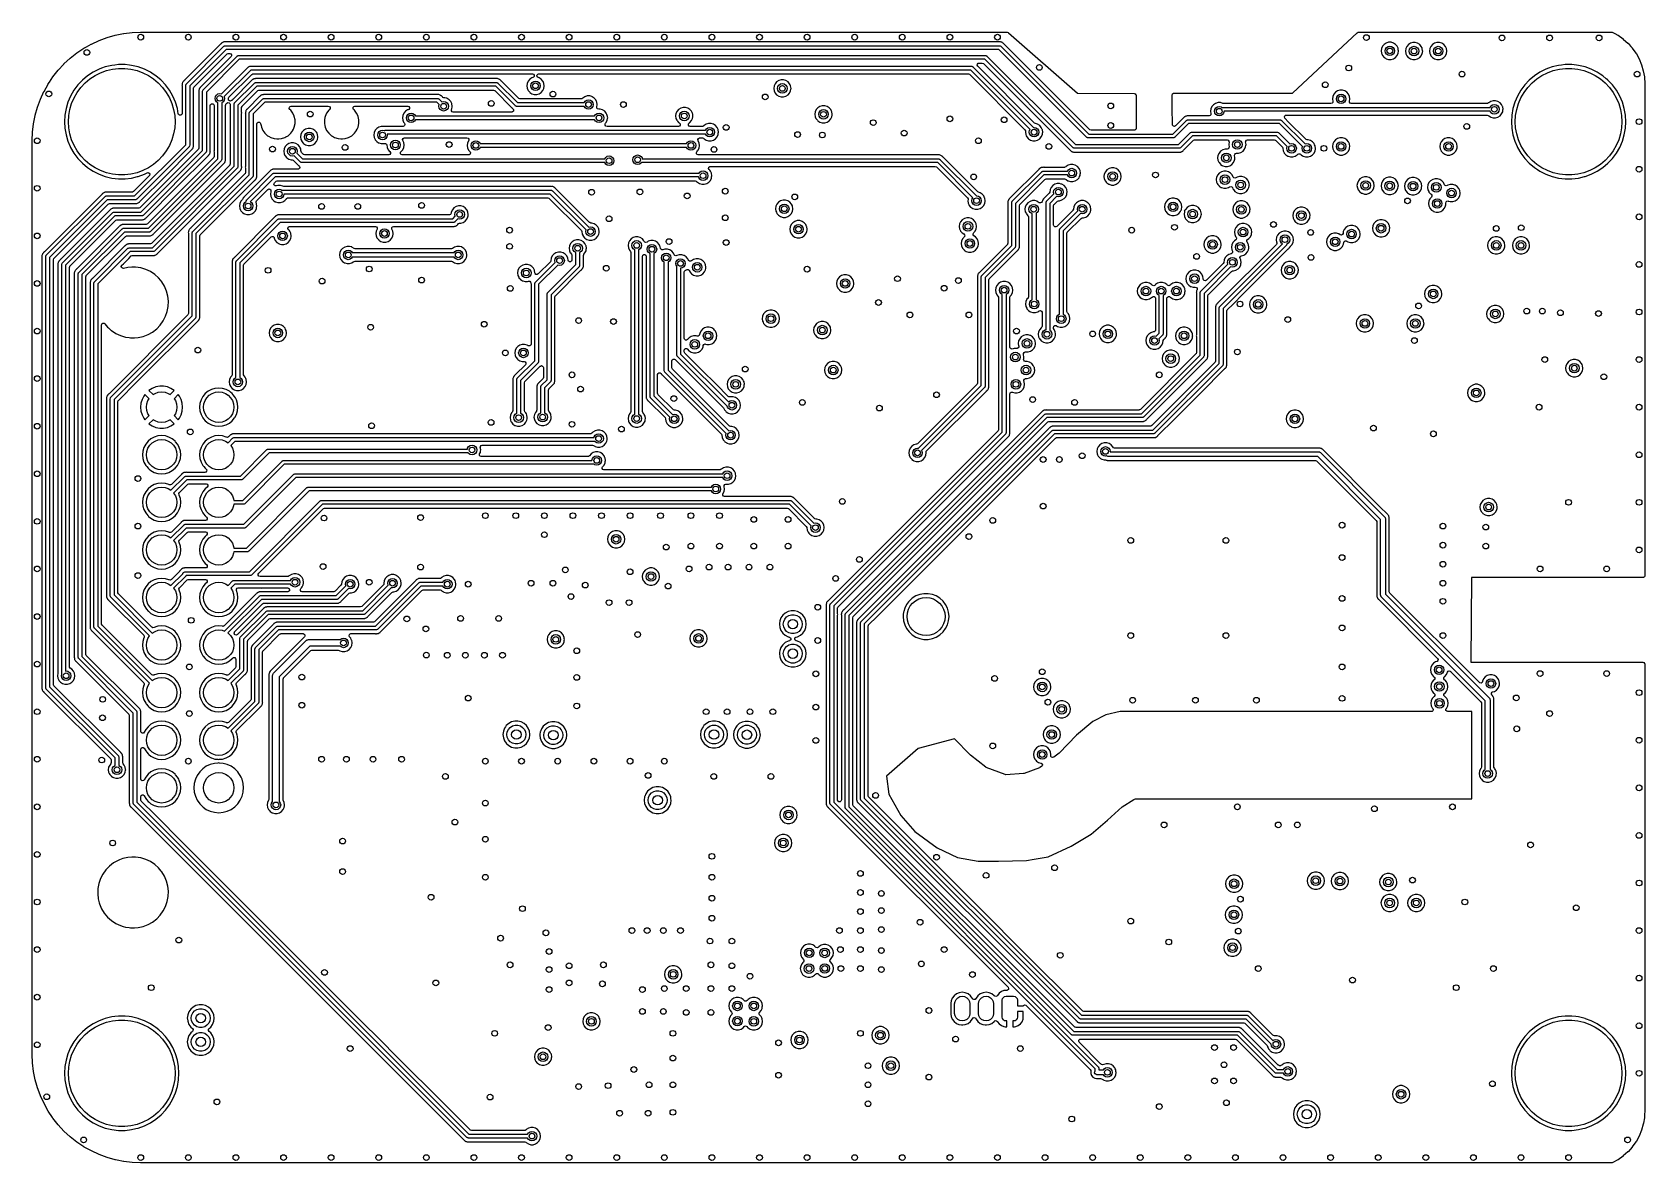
# Model space of a CAD drawing. Extents: x 100.3 to 185, y -144.7 to -85.3.
import ezdxf

# ---------------------------------------------------------------- set-up
doc = ezdxf.new("R2010")
doc.units = 0
doc.layers.add('BLACK', color=7, linetype='CONTINUOUS')

msp = doc.modelspace()

# ---------------------------------------------------------------- linework, layer by layer
at = {"layer": 'BLACK', "linetype": 'CONTINUOUS'}
for p, q in [((104.233, -85.5773), (104.66, -85.4572)), ((104.66, -85.4572), (104.664, -85.4563)), ((104.664, -85.4563), (105.099, -85.3701)), ((105.099, -85.3701), (105.103, -85.3695)), ((105.103, -85.3695), (105.543, -85.3178)), ((105.543, -85.3178), (105.547, -85.3175)), ((105.547, -85.3175), (105.991, -85.3005)), ((105.991, -85.3005), (105.993, -85.3005)), ((105.993, -85.3005), (106.04, -85.3006)), ((106.04, -85.3006), (106.04, -85.3006)), ((106.04, -85.3006), (106.047, -85.3006)), ((106.047, -85.3006), (106.048, -85.3005)), ((106.048, -85.3005), (151.507, -85.301)), ((151.507, -85.301), (151.565, -85.3199)), ((151.565, -85.3199), (151.572, -85.3255)), ((151.572, -85.3255), (155.2, -88.5)), ((168.876, -86.28), (169.895, -85.3279)), ((169.895, -85.3279), (169.951, -85.302)), ((169.951, -85.302), (169.963, -85.3013)), ((169.963, -85.3013), (183.282, -85.3014)), ((183.282, -85.3014), (183.33, -85.3138)), ((183.33, -85.3138), (183.432, -85.3701)), ((183.432, -85.3701), (183.594, -85.4594)), ((183.594, -85.4594), (183.598, -85.4624)), ((183.598, -85.4624), (183.868, -85.6538)), ((102.293, -86.6629), (102.641, -86.3882)), ((102.641, -86.3882), (102.644, -86.3859)), ((102.644, -86.3859), (103.013, -86.1395)), ((103.013, -86.1395), (103.016, -86.1374)), ((103.016, -86.1374), (103.157, -86.0589)), ((103.157, -86.0589), (103.403, -85.9207)), ((103.403, -85.9207), (103.407, -85.919)), ((103.407, -85.919), (103.81, -85.7334)), ((103.81, -85.7334), (103.813, -85.7319)), ((103.813, -85.7319), (104.229, -85.5785)), ((104.229, -85.5785), (104.233, -85.5773)), ((110.21, -85.9147), (108.304, -87.8214)), ((108.399, -88.0093), (110.369, -86.0393)), ((110.481, -86.21), (108.57, -88.1214)), ((110.215, -85.9095), (110.21, -85.9147)), ((110.234, -85.8841), (110.215, -85.9095)), ((110.242, -85.8789), (110.234, -85.8841)), ((110.26, -85.8647), (110.242, -85.8789)), ((110.267, -85.8578), (110.26, -85.8647)), ((110.296, -85.8449), (110.267, -85.8578)), ((110.267, -85.8578), (110.267, -85.8578)), ((110.302, -85.8417), (110.296, -85.8449)), ((110.33, -85.8249), (110.302, -85.8417)), ((110.339, -85.8231), (110.33, -85.8249)), ((110.33, -85.8249), (110.33, -85.8249)), ((110.361, -85.8164), (110.339, -85.8231)), ((110.37, -85.8124), (110.361, -85.8164)), ((110.369, -86.0393), (110.376, -86.0356)), ((110.402, -85.8109), (110.37, -85.8124)), ((110.37, -85.8124), (110.37, -85.8124)), ((110.376, -86.0356), (110.381, -86.0291)), ((110.381, -86.0291), (110.403, -86.0219)), ((110.409, -85.8102), (110.402, -85.8109)), ((110.403, -86.0219), (110.424, -86.0112)), ((110.412, -85.8095), (110.409, -85.8102)), ((110.432, -85.8095), (110.412, -85.8095)), ((110.424, -86.0112), (110.432, -86.0125)), ((110.434, -85.8094), (110.432, -85.8095)), ((110.432, -86.0125), (110.44, -86.01)), ((110.442, -85.8091), (110.434, -85.8094)), ((110.44, -86.01), (151.11, -86.01)), ((110.482, -85.8072), (110.442, -85.8091)), ((151.069, -86.21), (110.481, -86.21)), ((110.491, -85.8085), (110.482, -85.8072)), ((110.505, -85.8095), (110.491, -85.8073)), ((110.491, -85.8073), (110.491, -85.8085)), ((110.997, -85.8095), (110.505, -85.8095)), ((111, -85.81), (110.997, -85.8095)), ((111.003, -85.8095), (111, -85.81)), ((113.497, -85.8095), (111.003, -85.8095)), ((113.5, -85.81), (113.497, -85.8095)), ((113.503, -85.8095), (113.5, -85.81)), ((115.997, -85.8095), (113.503, -85.8095)), ((116, -85.81), (115.997, -85.8095)), ((116.003, -85.8095), (116, -85.81)), ((118.497, -85.8095), (116.003, -85.8095)), ((118.5, -85.81), (118.497, -85.8095)), ((118.503, -85.8095), (118.5, -85.81)), ((120.997, -85.8095), (118.503, -85.8095)), ((121, -85.81), (120.997, -85.8095)), ((121.003, -85.8095), (121, -85.81)), ((123.497, -85.8095), (121.003, -85.8095)), ((123.5, -85.81), (123.497, -85.8095)), ((123.503, -85.8095), (123.5, -85.81)), ((125.997, -85.8095), (123.503, -85.8095)), ((126, -85.81), (125.997, -85.8095)), ((126.003, -85.8095), (126, -85.81)), ((128.497, -85.8095), (126.003, -85.8095)), ((128.5, -85.81), (128.497, -85.8095)), ((128.503, -85.8095), (128.5, -85.81)), ((130.997, -85.8095), (128.503, -85.8095)), ((131, -85.81), (130.997, -85.8095)), ((131.003, -85.8095), (131, -85.81)), ((133.497, -85.8095), (131.003, -85.8095)), ((133.5, -85.81), (133.497, -85.8095)), ((133.503, -85.8095), (133.5, -85.81)), ((135.997, -85.8095), (133.503, -85.8095)), ((136, -85.81), (135.997, -85.8095)), ((136.003, -85.8095), (136, -85.81)), ((138.497, -85.8095), (136.003, -85.8095)), ((138.5, -85.81), (138.497, -85.8095)), ((138.503, -85.8095), (138.5, -85.81)), ((140.997, -85.8095), (138.503, -85.8095)), ((141, -85.81), (140.997, -85.8095)), ((141.003, -85.8095), (141, -85.81)), ((143.497, -85.8095), (141.003, -85.8095)), ((143.5, -85.81), (143.497, -85.8095)), ((143.503, -85.8095), (143.5, -85.81)), ((145.997, -85.8095), (143.503, -85.8095)), ((146, -85.81), (145.997, -85.8095)), ((146.003, -85.8095), (146, -85.81)), ((148.497, -85.8095), (146.003, -85.8095)), ((148.5, -85.81), (148.497, -85.8095)), ((148.503, -85.8095), (148.5, -85.81)), ((150.997, -85.8095), (148.503, -85.8095)), ((151, -85.81), (150.997, -85.8095)), ((151.003, -85.8095), (151, -85.81)), ((151.086, -85.8095), (151.003, -85.8095)), ((155.679, -90.8207), (151.069, -86.21)), ((151.093, -85.809), (151.086, -85.8095)), ((151.124, -85.8046), (151.093, -85.809)), ((151.11, -86.01), (151.118, -86.0125)), ((151.118, -86.0125), (151.126, -86.0112)), ((151.134, -85.8069), (151.124, -85.8046)), ((151.124, -85.8046), (151.124, -85.8046)), ((151.126, -86.0112), (151.147, -86.0219)), ((151.156, -85.8095), (151.134, -85.8069)), ((151.147, -86.0219), (151.169, -86.0291)), ((151.166, -85.8095), (151.156, -85.8095)), ((151.196, -85.821), (151.166, -85.8095)), ((151.166, -85.8095), (151.166, -85.8095)), ((151.166, -85.8095), (151.166, -85.8095)), ((151.166, -85.8095), (151.166, -85.8095)), ((151.169, -86.0291), (151.174, -86.0356)), ((151.174, -86.0356), (151.181, -86.0393)), ((151.181, -86.0393), (155.791, -90.65)), ((151.202, -85.823), (151.196, -85.821)), ((151.233, -85.8303), (151.202, -85.823)), ((151.242, -85.8359), (151.233, -85.8303)), ((151.233, -85.8303), (151.233, -85.8303)), ((151.262, -85.8465), (151.242, -85.8359)), ((151.271, -85.8501), (151.262, -85.8465)), ((151.294, -85.8716), (151.271, -85.8501)), ((151.3, -85.8758), (151.294, -85.8716)), ((151.303, -85.8777), (151.3, -85.8758)), ((151.303, -85.8778), (151.303, -85.8777)), ((151.317, -85.8918), (151.303, -85.8778)), ((151.318, -85.8934), (151.317, -85.8918)), ((151.354, -85.9258), (151.318, -85.8934)), ((151.359, -85.9331), (151.354, -85.9258)), ((151.36, -85.9323), (151.359, -85.9331)), ((151.369, -85.9436), (151.36, -85.9323)), ((155.845, -90.4205), (151.369, -85.9436)), ((166.5, -88.5), (168.876, -86.28)), ((171.173, -86.1518), (171.155, -86.28)), ((171.155, -86.28), (171.155, -86.28)), ((171.155, -86.28), (171.173, -86.4082)), ((171.227, -86.0339), (171.173, -86.1518)), ((171.312, -85.936), (171.227, -86.0339)), ((171.421, -85.866), (171.312, -85.936)), ((171.36, -86.28), (171.379, -86.1843)), ((171.379, -86.3757), (171.36, -86.28)), ((171.379, -86.1843), (171.433, -86.1032)), ((171.433, -86.4568), (171.379, -86.3757)), ((171.545, -85.8295), (171.421, -85.866)), ((171.421, -85.866), (171.421, -85.866)), ((171.433, -86.1032), (171.514, -86.049)), ((171.514, -86.049), (171.61, -86.03)), ((171.675, -85.8295), (171.545, -85.8295)), ((171.545, -85.8295), (171.545, -85.8295)), ((171.61, -86.03), (171.706, -86.049)), ((171.799, -85.866), (171.675, -85.8295)), ((171.675, -85.8295), (171.675, -85.8295)), ((171.706, -86.049), (171.787, -86.1032)), ((171.787, -86.1032), (171.841, -86.1843)), ((171.841, -86.3757), (171.787, -86.4568)), ((171.908, -85.936), (171.799, -85.866)), ((171.799, -85.866), (171.799, -85.866)), ((171.799, -85.866), (171.799, -85.866)), ((171.799, -85.866), (171.799, -85.866)), ((171.841, -86.1843), (171.86, -86.28)), ((171.86, -86.28), (171.841, -86.3757)), ((171.993, -86.0339), (171.908, -85.936)), ((171.908, -85.936), (171.908, -85.936)), ((171.908, -85.936), (171.908, -85.936)), ((172.041, -86.1395), (171.993, -86.0339)), ((172.047, -86.1518), (172.041, -86.1395)), ((172.056, -86.2193), (172.047, -86.1518)), ((172.047, -86.4082), (172.064, -86.29)), ((172.065, -86.28), (172.056, -86.2193)), ((172.064, -86.29), (172.065, -86.28)), ((172.443, -86.1618), (172.425, -86.29)), ((172.425, -86.29), (172.425, -86.29)), ((172.425, -86.29), (172.443, -86.4182)), ((172.497, -86.0439), (172.443, -86.1618)), ((172.582, -85.946), (172.497, -86.0439)), ((172.691, -85.876), (172.582, -85.946)), ((172.63, -86.29), (172.649, -86.1943)), ((172.649, -86.3857), (172.63, -86.29)), ((172.649, -86.1943), (172.703, -86.1132)), ((172.703, -86.4668), (172.649, -86.3857)), ((172.815, -85.8395), (172.691, -85.876)), ((172.691, -85.876), (172.691, -85.876)), ((172.703, -86.1132), (172.784, -86.059)), ((172.784, -86.059), (172.88, -86.04)), ((172.945, -85.8395), (172.815, -85.8395)), ((172.815, -85.8395), (172.815, -85.8395)), ((172.88, -86.04), (172.976, -86.059)), ((173.069, -85.876), (172.945, -85.8395)), ((172.945, -85.8395), (172.945, -85.8395)), ((172.976, -86.059), (173.057, -86.1132)), ((173.057, -86.1132), (173.111, -86.1943)), ((173.111, -86.3857), (173.057, -86.4668)), ((173.178, -85.946), (173.069, -85.876)), ((173.069, -85.876), (173.069, -85.876)), ((173.069, -85.876), (173.069, -85.876)), ((173.069, -85.876), (173.069, -85.876)), ((173.111, -86.1943), (173.13, -86.29)), ((173.13, -86.29), (173.111, -86.3857)), ((173.263, -86.0439), (173.178, -85.946)), ((173.178, -85.946), (173.178, -85.946)), ((173.178, -85.946), (173.178, -85.946)), ((173.301, -86.1284), (173.263, -86.0439)), ((173.317, -86.1618), (173.301, -86.1284)), ((173.334, -86.28), (173.317, -86.1618)), ((173.317, -86.4182), (173.335, -86.29)), ((173.335, -86.29), (173.334, -86.28)), ((173.335, -86.29), (173.335, -86.29)), ((173.713, -86.1618), (173.695, -86.29)), ((173.695, -86.29), (173.695, -86.29)), ((173.695, -86.29), (173.713, -86.4182)), ((173.767, -86.0439), (173.713, -86.1618)), ((173.852, -85.946), (173.767, -86.0439)), ((173.961, -85.876), (173.852, -85.946)), ((173.9, -86.29), (173.919, -86.1943)), ((173.919, -86.3857), (173.9, -86.29)), ((173.919, -86.1943), (173.973, -86.1132)), ((173.973, -86.4668), (173.919, -86.3857)), ((174.085, -85.8395), (173.961, -85.876)), ((173.961, -85.876), (173.961, -85.876)), ((173.973, -86.1132), (174.054, -86.059)), ((174.054, -86.059), (174.15, -86.04)), ((174.215, -85.8395), (174.085, -85.8395)), ((174.085, -85.8395), (174.085, -85.8395)), ((174.15, -86.04), (174.246, -86.059)), ((174.339, -85.876), (174.215, -85.8395)), ((174.215, -85.8395), (174.215, -85.8395)), ((174.246, -86.059), (174.327, -86.1132)), ((174.327, -86.1132), (174.381, -86.1943)), ((174.381, -86.3857), (174.327, -86.4668)), ((174.448, -85.946), (174.339, -85.876)), ((174.339, -85.876), (174.339, -85.876)), ((174.339, -85.876), (174.339, -85.876)), ((174.339, -85.876), (174.339, -85.876)), ((174.381, -86.1943), (174.4, -86.29)), ((174.4, -86.29), (174.381, -86.3857)), ((174.533, -86.0439), (174.448, -85.946)), ((174.448, -85.946), (174.448, -85.946)), ((174.448, -85.946), (174.448, -85.946)), ((174.571, -86.1284), (174.533, -86.0439)), ((174.587, -86.1618), (174.571, -86.1284)), ((174.604, -86.28), (174.587, -86.1618)), ((174.587, -86.4182), (174.605, -86.29)), ((174.605, -86.29), (174.604, -86.28)), ((183.868, -85.6538), (183.873, -85.6573)), ((183.873, -85.6573), (184.015, -85.7849)), ((184.015, -85.7849), (184.119, -85.8777)), ((184.119, -85.8777), (184.123, -85.8817)), ((184.123, -85.8817), (184.181, -85.946)), ((184.181, -85.946), (184.271, -86.0473)), ((184.271, -86.0473), (184.344, -86.1284)), ((184.344, -86.1284), (184.347, -86.1327)), ((184.347, -86.1327), (184.539, -86.4026)), ((101.661, -87.2953), (101.962, -86.9694)), ((101.962, -86.9694), (101.964, -86.9667)), ((101.964, -86.9667), (102.29, -86.6654)), ((102.29, -86.6654), (102.293, -86.6629)), ((103.81, -87.2402), (103.497, -87.3971)), ((103.941, -87.1923), (103.81, -87.2402)), ((103.81, -87.2402), (103.81, -87.2402)), ((103.81, -87.2402), (103.81, -87.2402)), ((104.138, -87.1207), (103.941, -87.1923)), ((104.478, -87.0401), (104.138, -87.1207)), ((104.634, -87.0219), (104.478, -87.0401)), ((104.514, -87.2425), (104.837, -87.2047)), ((104.825, -86.9995), (104.634, -87.0219)), ((105.175, -86.9995), (104.825, -86.9995)), ((104.837, -87.2047), (105.163, -87.2047)), ((105.163, -87.2047), (105.486, -87.2425)), ((105.409, -87.0269), (105.175, -86.9995)), ((105.522, -87.0401), (105.409, -87.0269)), ((105.862, -87.1207), (105.522, -87.0401)), ((106.19, -87.2402), (105.862, -87.1207)), ((105.862, -87.1207), (105.862, -87.1207)), ((105.862, -87.1207), (105.862, -87.1207)), ((106.503, -87.3971), (106.19, -87.2402)), ((106.19, -87.2402), (106.19, -87.2402)), ((106.19, -87.2402), (106.19, -87.2402)), ((108.799, -88.1755), (110.535, -86.4395)), ((110.746, -86.5795), (109.184, -88.1414)), ((109.279, -88.3293), (111.059, -86.5493)), ((111.171, -86.72), (109.45, -88.4414)), ((110.241, -88.543), (111.664, -87.1193)), ((110.535, -86.4395), (110.59, -86.4117)), ((110.59, -86.4117), (110.605, -86.4105)), ((110.605, -86.4105), (110.676, -86.4105)), ((110.676, -86.4105), (110.734, -86.4294)), ((110.734, -86.4294), (110.77, -86.4789)), ((110.77, -86.5401), (110.746, -86.5795)), ((110.77, -86.4789), (110.77, -86.5401)), ((111.059, -86.5493), (111.066, -86.5456)), ((111.066, -86.5456), (111.071, -86.5391)), ((111.071, -86.5391), (111.093, -86.5319)), ((111.093, -86.5319), (111.114, -86.5212)), ((111.114, -86.5212), (111.122, -86.5225)), ((111.122, -86.5225), (111.13, -86.52)), ((111.13, -86.52), (150.37, -86.52)), ((150.329, -86.72), (111.171, -86.72)), ((111.664, -87.1193), (111.671, -87.1156)), ((111.671, -87.1156), (111.676, -87.1091)), ((111.676, -87.1091), (111.698, -87.1019)), ((111.698, -87.1019), (111.719, -87.0912)), ((111.719, -87.0912), (111.727, -87.0925)), ((111.727, -87.0925), (111.735, -87.09)), ((111.735, -87.09), (149.64, -87.09)), ((149.64, -87.09), (149.648, -87.0925)), ((149.648, -87.0925), (149.656, -87.0912)), ((149.656, -87.0912), (149.677, -87.1019)), ((149.677, -87.1019), (149.699, -87.1091)), ((149.699, -87.1091), (149.704, -87.1156)), ((149.704, -87.1156), (149.711, -87.1193)), ((149.711, -87.1193), (152.896, -90.305)), ((149.937, -87.035), (149.946, -86.9746)), ((149.964, -87.0895), (149.937, -87.035)), ((149.946, -86.9746), (149.99, -86.9313)), ((152.952, -90.0768), (149.964, -87.0895)), ((149.99, -86.9313), (150.034, -86.9205)), ((150.034, -86.9205), (150.205, -86.9205)), ((150.205, -86.9205), (150.263, -86.9394)), ((150.263, -86.9394), (150.275, -86.9495)), ((150.275, -86.9495), (154.791, -91.4664)), ((154.979, -91.3707), (150.329, -86.72)), ((150.37, -86.52), (150.378, -86.5225)), ((150.378, -86.5225), (150.386, -86.5212)), ((150.386, -86.5212), (150.407, -86.5319)), ((150.407, -86.5319), (150.429, -86.5391)), ((150.429, -86.5391), (150.434, -86.5456)), ((150.434, -86.5456), (150.441, -86.5493)), ((150.441, -86.5493), (155.091, -91.2)), ((171.173, -86.4082), (171.189, -86.4422)), ((171.189, -86.4422), (171.227, -86.5261)), ((171.227, -86.5261), (171.312, -86.624)), ((171.312, -86.624), (171.312, -86.624)), ((171.312, -86.624), (171.374, -86.6641)), ((171.374, -86.6641), (171.421, -86.694)), ((171.421, -86.694), (171.545, -86.7305)), ((171.514, -86.511), (171.433, -86.4568)), ((171.61, -86.53), (171.514, -86.511)), ((171.545, -86.7305), (171.545, -86.7305)), ((171.545, -86.7305), (171.675, -86.7305)), ((171.706, -86.511), (171.61, -86.53)), ((171.675, -86.7305), (171.799, -86.694)), ((171.675, -86.7305), (171.675, -86.7305)), ((171.787, -86.4568), (171.706, -86.511)), ((171.799, -86.694), (171.908, -86.624)), ((171.908, -86.624), (171.993, -86.5261)), ((171.993, -86.5261), (172.047, -86.4082)), ((172.443, -86.4182), (172.454, -86.4422)), ((172.454, -86.4422), (172.497, -86.5361)), ((172.497, -86.5361), (172.573, -86.624)), ((172.573, -86.624), (172.582, -86.634)), ((172.582, -86.634), (172.691, -86.704)), ((172.691, -86.704), (172.691, -86.704)), ((172.691, -86.704), (172.815, -86.7405)), ((172.784, -86.521), (172.703, -86.4668)), ((172.88, -86.54), (172.784, -86.521)), ((172.815, -86.7405), (172.815, -86.7405)), ((172.815, -86.7405), (172.945, -86.7405)), ((172.976, -86.521), (172.88, -86.54)), ((172.945, -86.7405), (173.069, -86.704)), ((172.945, -86.7405), (172.945, -86.7405)), ((173.057, -86.4668), (172.976, -86.521)), ((173.069, -86.704), (173.178, -86.634)), ((173.178, -86.634), (173.263, -86.5361)), ((173.263, -86.5361), (173.317, -86.4182)), ((173.713, -86.4182), (173.724, -86.4422)), ((173.724, -86.4422), (173.767, -86.5361)), ((173.767, -86.5361), (173.843, -86.624)), ((173.843, -86.624), (173.852, -86.634)), ((173.852, -86.634), (173.961, -86.704)), ((173.961, -86.704), (173.961, -86.704)), ((173.961, -86.704), (174.085, -86.7405)), ((174.054, -86.521), (173.973, -86.4668)), ((174.15, -86.54), (174.054, -86.521)), ((174.085, -86.7405), (174.085, -86.7405)), ((174.085, -86.7405), (174.215, -86.7405)), ((174.246, -86.521), (174.15, -86.54)), ((174.215, -86.7405), (174.339, -86.704)), ((174.215, -86.7405), (174.215, -86.7405)), ((174.327, -86.4668), (174.246, -86.521)), ((174.339, -86.704), (174.448, -86.634)), ((174.448, -86.634), (174.533, -86.5361)), ((174.533, -86.5361), (174.587, -86.4182)), ((179.81, -87.2402), (179.497, -87.3971)), ((179.941, -87.1923), (179.81, -87.2402)), ((179.81, -87.2402), (179.81, -87.2402)), ((179.81, -87.2402), (179.81, -87.2402)), ((180.138, -87.1207), (179.941, -87.1923)), ((180.478, -87.0401), (180.138, -87.1207)), ((180.634, -87.0219), (180.478, -87.0401)), ((180.514, -87.2425), (180.837, -87.2047)), ((180.825, -86.9995), (180.634, -87.0219)), ((181.175, -86.9995), (180.825, -86.9995)), ((180.837, -87.2047), (181.163, -87.2047)), ((181.163, -87.2047), (181.486, -87.2425)), ((181.409, -87.0269), (181.175, -86.9995)), ((181.522, -87.0401), (181.409, -87.0269)), ((181.862, -87.1207), (181.522, -87.0401)), ((182.19, -87.2402), (181.862, -87.1207)), ((181.862, -87.1207), (181.862, -87.1207)), ((181.862, -87.1207), (181.862, -87.1207)), ((182.503, -87.3971), (182.19, -87.2402)), ((182.19, -87.2402), (182.19, -87.2402)), ((182.19, -87.2402), (182.19, -87.2402)), ((184.539, -86.4026), (184.542, -86.4073)), ((184.542, -86.4073), (184.7, -86.694)), ((184.7, -86.694), (184.702, -86.6968)), ((184.702, -86.6968), (184.704, -86.7018)), ((184.704, -86.7018), (184.831, -87.0075)), ((184.831, -87.0075), (184.832, -87.0127)), ((184.832, -87.0127), (184.924, -87.3307)), ((100.918, -88.4096), (101.134, -88.0224)), ((101.134, -88.0224), (101.136, -88.019)), ((101.136, -88.019), (101.202, -87.9191)), ((101.202, -87.9191), (101.382, -87.65)), ((101.382, -87.65), (101.384, -87.6469)), ((101.384, -87.6469), (101.658, -87.2983)), ((101.658, -87.2983), (101.661, -87.2953)), ((102.698, -88.068), (102.489, -88.3484)), ((102.937, -87.8138), (102.698, -88.068)), ((102.855, -88.2002), (103.079, -87.9634)), ((103.205, -87.5891), (102.937, -87.8138)), ((103.079, -87.9634), (103.328, -87.7541)), ((103.497, -87.3971), (103.205, -87.5891)), ((103.328, -87.7541), (103.6, -87.5751)), ((103.6, -87.5751), (103.891, -87.429)), ((103.891, -87.429), (104.197, -87.3176)), ((104.197, -87.3176), (104.514, -87.2425)), ((105.486, -87.2425), (105.803, -87.3176)), ((105.803, -87.3176), (106.109, -87.429)), ((106.109, -87.429), (106.4, -87.5751)), ((106.4, -87.5751), (106.672, -87.7541)), ((106.654, -87.4963), (106.503, -87.3971)), ((106.795, -87.5892), (106.654, -87.4963)), ((106.672, -87.7541), (106.921, -87.9634)), ((106.976, -87.7409), (106.795, -87.5892)), ((106.921, -87.9634), (107.145, -88.2002)), ((107.055, -87.8078), (106.976, -87.7409)), ((107.063, -87.8138), (107.055, -87.8078)), ((107.302, -88.068), (107.063, -87.8138)), ((107.511, -88.3484), (107.302, -88.068)), ((108.167, -88.0563), (108.165, -88.0659)), ((108.165, -88.0659), (108.169, -88.0975)), ((108.169, -88.0337), (108.167, -88.0563)), ((108.181, -87.9941), (108.169, -88.0238)), ((108.169, -88.0238), (108.169, -88.0337)), ((108.183, -87.9875), (108.181, -87.9941)), ((108.19, -87.9565), (108.183, -87.9875)), ((108.196, -87.9484), (108.19, -87.9565)), ((108.19, -87.9565), (108.19, -87.9565)), ((108.207, -87.9282), (108.196, -87.9484)), ((108.21, -87.9191), (108.207, -87.9282)), ((108.232, -87.8955), (108.21, -87.9191)), ((108.21, -87.9191), (108.21, -87.9191)), ((108.236, -87.8901), (108.232, -87.8955)), ((108.238, -87.8872), (108.236, -87.8901)), ((108.252, -87.8732), (108.238, -87.8872)), ((108.238, -87.8872), (108.238, -87.8872)), ((108.253, -87.8716), (108.252, -87.8732)), ((108.286, -87.836), (108.253, -87.8716)), ((108.293, -87.8305), (108.286, -87.836)), ((108.304, -87.8214), (108.292, -87.8295)), ((108.292, -87.8295), (108.293, -87.8305)), ((108.37, -88.08), (108.372, -88.0723)), ((108.37, -91.2086), (108.37, -88.08)), ((108.371, -88.0644), (108.382, -88.0435)), ((108.372, -88.0723), (108.371, -88.0644)), ((108.382, -88.0435), (108.389, -88.0212)), ((108.389, -88.0212), (108.396, -88.0165)), ((108.396, -88.0165), (108.399, -88.0093)), ((111.776, -87.29), (110.382, -88.6844)), ((110.633, -88.7165), (111.83, -87.5195)), ((111.818, -87.8447), (110.834, -88.8289)), ((110.929, -89.0168), (111.977, -87.9693)), ((149.599, -87.29), (111.776, -87.29)), ((111.822, -87.8395), (111.818, -87.8447)), ((111.842, -87.8141), (111.822, -87.8395)), ((111.83, -87.5195), (111.885, -87.4917)), ((111.85, -87.8089), (111.842, -87.8141)), ((111.868, -87.7947), (111.85, -87.8089)), ((111.875, -87.7878), (111.868, -87.7947)), ((111.904, -87.7749), (111.875, -87.7878)), ((111.875, -87.7878), (111.875, -87.7878)), ((111.885, -87.4917), (111.9, -87.4905)), ((111.9, -87.4905), (126.574, -87.4905)), ((111.91, -87.7717), (111.904, -87.7749)), ((111.937, -87.7549), (111.91, -87.7717)), ((111.947, -87.7531), (111.937, -87.7549)), ((111.937, -87.7549), (111.937, -87.7549)), ((111.969, -87.7464), (111.947, -87.7531)), ((111.978, -87.7424), (111.969, -87.7464)), ((111.977, -87.9693), (111.984, -87.9656)), ((112.009, -87.7409), (111.978, -87.7424)), ((111.978, -87.7424), (111.978, -87.7424)), ((111.984, -87.9656), (111.989, -87.9591)), ((111.989, -87.9591), (112.011, -87.9519)), ((112.016, -87.7402), (112.009, -87.7409)), ((112.011, -87.9519), (112.032, -87.9412)), ((112.02, -87.7395), (112.016, -87.7402)), ((112.039, -87.7395), (112.02, -87.7395)), ((112.032, -87.9412), (112.04, -87.9425)), ((112.042, -87.7394), (112.039, -87.7395)), ((112.04, -87.9425), (112.047, -87.94)), ((112.049, -87.7391), (112.042, -87.7394)), ((112.047, -87.94), (124.69, -87.94)), ((112.09, -87.7372), (112.049, -87.7391)), ((112.099, -87.7385), (112.09, -87.7372)), ((112.113, -87.7395), (112.099, -87.7373)), ((112.099, -87.7373), (112.099, -87.7385)), ((124.666, -87.7395), (112.113, -87.7395)), ((124.673, -87.739), (124.666, -87.7395)), ((124.704, -87.7346), (124.673, -87.739)), ((124.69, -87.94), (124.698, -87.9425)), ((124.698, -87.9425), (124.706, -87.9412)), ((124.714, -87.7369), (124.704, -87.7346)), ((124.704, -87.7346), (124.704, -87.7346)), ((124.706, -87.9412), (124.727, -87.9519)), ((124.736, -87.7395), (124.714, -87.7369)), ((124.727, -87.9519), (124.749, -87.9591)), ((124.746, -87.7395), (124.736, -87.7395)), ((124.776, -87.751), (124.746, -87.7395)), ((124.746, -87.7395), (124.746, -87.7395)), ((124.746, -87.7395), (124.746, -87.7395)), ((124.746, -87.7395), (124.746, -87.7395)), ((124.749, -87.9591), (124.754, -87.9656)), ((124.754, -87.9656), (124.761, -87.9693)), ((124.761, -87.9693), (125.791, -89)), ((124.782, -87.753), (124.776, -87.751)), ((124.813, -87.7603), (124.782, -87.753)), ((124.822, -87.7659), (124.813, -87.7603)), ((124.813, -87.7603), (124.813, -87.7603)), ((124.842, -87.7765), (124.822, -87.7659)), ((124.851, -87.7801), (124.842, -87.7765)), ((124.874, -87.8016), (124.851, -87.7801)), ((124.88, -87.8058), (124.874, -87.8016)), ((124.883, -87.8078), (124.88, -87.8058)), ((124.897, -87.8218), (124.883, -87.8078)), ((124.898, -87.8234), (124.897, -87.8218)), ((124.909, -87.8329), (124.898, -87.8234)), ((124.934, -87.8558), (124.909, -87.8329)), ((124.939, -87.8631), (124.934, -87.8558)), ((124.94, -87.8623), (124.939, -87.8631)), ((124.949, -87.8736), (124.94, -87.8623)), ((125.845, -88.7705), (124.949, -87.8736)), ((126.298, -87.9868), (126.28, -88.115)), ((126.352, -87.8689), (126.298, -87.9868)), ((126.437, -87.771), (126.352, -87.8689)), ((126.546, -87.701), (126.437, -87.771)), ((126.485, -88.115), (126.504, -88.0193)), ((126.504, -88.0193), (126.558, -87.9382)), ((126.602, -87.6845), (126.546, -87.701)), ((126.546, -87.701), (126.546, -87.701)), ((126.558, -87.9382), (126.639, -87.884)), ((126.574, -87.4905), (126.632, -87.5094)), ((126.632, -87.6696), (126.602, -87.6845)), ((126.632, -87.5094), (126.668, -87.5589)), ((126.668, -87.6201), (126.632, -87.6696)), ((126.639, -87.884), (126.735, -87.865)), ((126.668, -87.5589), (126.668, -87.6201)), ((126.735, -87.865), (126.831, -87.884)), ((126.797, -87.5923), (126.814, -87.5336)), ((126.817, -87.65), (126.797, -87.5923)), ((126.814, -87.5336), (126.862, -87.4963)), ((126.868, -87.6845), (126.817, -87.65)), ((126.831, -87.884), (126.912, -87.9382)), ((126.862, -87.4963), (126.896, -87.4905)), ((126.924, -87.701), (126.868, -87.6845)), ((126.896, -87.4905), (149.475, -87.4905)), ((126.912, -87.9382), (126.966, -88.0193)), ((127.033, -87.771), (126.924, -87.701)), ((126.924, -87.701), (126.924, -87.701)), ((126.924, -87.701), (126.924, -87.701)), ((126.966, -88.0193), (126.985, -88.115)), ((127.118, -87.8689), (127.033, -87.771)), ((127.033, -87.771), (127.033, -87.771)), ((127.033, -87.771), (127.033, -87.771)), ((127.13, -87.8955), (127.118, -87.8689)), ((127.172, -87.9868), (127.13, -87.8955)), ((127.19, -88.115), (127.172, -87.9868)), ((139.317, -88.0039), (139.263, -88.1218)), ((139.402, -87.906), (139.317, -88.0039)), ((139.511, -87.836), (139.402, -87.906)), ((139.469, -88.1543), (139.523, -88.0732)), ((139.635, -87.7995), (139.511, -87.836)), ((139.511, -87.836), (139.511, -87.836)), ((139.523, -88.0732), (139.604, -88.019)), ((139.604, -88.019), (139.7, -88)), ((139.765, -87.7995), (139.635, -87.7995)), ((139.635, -87.7995), (139.635, -87.7995)), ((139.7, -88), (139.796, -88.019)), ((139.878, -87.8329), (139.765, -87.7995)), ((139.765, -87.7995), (139.765, -87.7995)), ((139.796, -88.019), (139.877, -88.0732)), ((139.877, -88.0732), (139.931, -88.1543)), ((139.889, -87.836), (139.878, -87.8329)), ((139.998, -87.906), (139.889, -87.836)), ((139.889, -87.836), (139.889, -87.836)), ((139.889, -87.836), (139.889, -87.836)), ((140.083, -88.0039), (139.998, -87.906)), ((139.998, -87.906), (139.998, -87.906)), ((139.998, -87.906), (139.998, -87.906)), ((140.112, -88.068), (140.083, -88.0039)), ((140.137, -88.1218), (140.112, -88.068)), ((149.475, -87.4905), (149.533, -87.5094)), ((149.533, -87.5094), (149.545, -87.5195)), ((149.545, -87.5195), (152.445, -90.4199)), ((152.719, -90.4109), (149.599, -87.29)), ((178.698, -88.068), (178.489, -88.3484)), ((178.937, -87.8138), (178.698, -88.068)), ((178.855, -88.2002), (179.079, -87.9634)), ((179.205, -87.5891), (178.937, -87.8138)), ((179.079, -87.9634), (179.328, -87.7541)), ((179.497, -87.3971), (179.205, -87.5891)), ((179.328, -87.7541), (179.6, -87.5751)), ((179.6, -87.5751), (179.891, -87.429)), ((179.891, -87.429), (180.197, -87.3176)), ((180.197, -87.3176), (180.514, -87.2425)), ((181.486, -87.2425), (181.803, -87.3176)), ((181.803, -87.3176), (182.109, -87.429)), ((182.109, -87.429), (182.4, -87.5751)), ((182.4, -87.5751), (182.672, -87.7541)), ((182.654, -87.4963), (182.503, -87.3971)), ((182.795, -87.5892), (182.654, -87.4963)), ((182.672, -87.7541), (182.921, -87.9634)), ((182.976, -87.7409), (182.795, -87.5892)), ((182.921, -87.9634), (183.145, -88.2002)), ((183.055, -87.8078), (182.976, -87.7409)), ((183.063, -87.8138), (183.055, -87.8078)), ((183.302, -88.068), (183.063, -87.8138)), ((183.511, -88.3484), (183.302, -88.068)), ((184.924, -87.3307), (184.925, -87.3361)), ((184.925, -87.3361), (184.979, -87.65)), ((184.979, -87.65), (184.981, -87.6623)), ((184.981, -87.6623), (184.981, -87.6678)), ((184.981, -87.6678), (184.999, -87.9868)), ((184.999, -87.9868), (185, -87.9995)), ((185, -87.9995), (185, -88.0023)), ((185, -88.0023), (185, -113.858)), ((100.576, -89.2361), (100.729, -88.8197)), ((100.729, -88.8197), (100.731, -88.8161)), ((100.731, -88.8161), (100.916, -88.413)), ((100.916, -88.413), (100.918, -88.4096)), ((102.314, -88.6511), (102.176, -88.972)), ((102.489, -88.3484), (102.314, -88.6511)), ((102.314, -88.6511), (102.314, -88.6511)), ((102.369, -89.0423), (102.498, -88.7434)), ((102.489, -88.3484), (102.489, -88.3484)), ((102.498, -88.7434), (102.661, -88.4614)), ((102.661, -88.4614), (102.855, -88.2002)), ((107.145, -88.2002), (107.339, -88.4614)), ((107.339, -88.4614), (107.502, -88.7434)), ((107.502, -88.7434), (107.631, -89.0423)), ((107.686, -88.6511), (107.511, -88.3484)), ((107.824, -88.972), (107.686, -88.6511)), ((108.169, -88.0975), (108.169, -88.1043)), ((108.169, -88.1043), (108.169, -89.5644)), ((108.57, -88.1214), (108.57, -91.25)), ((108.77, -88.2455), (108.789, -88.1873)), ((108.77, -91.2257), (108.77, -88.2455)), ((108.789, -88.1873), (108.799, -88.1755)), ((109.046, -88.3782), (109.045, -88.3859)), ((109.045, -88.3859), (109.048, -88.4067)), ((109.047, -88.3763), (109.046, -88.3782)), ((109.049, -88.3537), (109.047, -88.3763)), ((109.048, -88.4067), (109.049, -88.4175)), ((109.061, -88.3141), (109.049, -88.3438)), ((109.049, -88.3438), (109.049, -88.3537)), ((109.049, -88.4175), (109.049, -88.4243)), ((109.049, -88.4243), (109.049, -91.3845)), ((109.063, -88.3075), (109.061, -88.3141)), ((109.07, -88.2765), (109.063, -88.3075)), ((109.076, -88.2684), (109.07, -88.2765)), ((109.07, -88.2765), (109.07, -88.2765)), ((109.087, -88.2482), (109.076, -88.2684)), ((109.09, -88.2391), (109.087, -88.2482)), ((109.112, -88.2155), (109.09, -88.2391)), ((109.09, -88.2391), (109.09, -88.2391)), ((109.116, -88.2101), (109.112, -88.2155)), ((109.118, -88.2072), (109.116, -88.2101)), ((109.132, -88.1932), (109.118, -88.2072)), ((109.118, -88.2072), (109.118, -88.2072)), ((109.133, -88.1916), (109.132, -88.1932)), ((109.166, -88.156), (109.133, -88.1916)), ((109.173, -88.1505), (109.166, -88.156)), ((109.184, -88.1414), (109.172, -88.1495)), ((109.172, -88.1495), (109.173, -88.1505)), ((109.25, -88.4), (109.252, -88.3923)), ((109.25, -91.5086), (109.25, -88.4)), ((109.251, -88.3844), (109.262, -88.3635)), ((109.252, -88.3923), (109.251, -88.3844)), ((109.262, -88.3635), (109.269, -88.3412)), ((109.269, -88.3412), (109.276, -88.3365)), ((109.276, -88.3365), (109.279, -88.3293)), ((109.45, -88.4414), (109.45, -91.55)), ((109.9, -88.775), (109.919, -88.6793)), ((109.919, -88.8707), (109.9, -88.775)), ((109.919, -88.6793), (109.973, -88.5982)), ((109.973, -88.9518), (109.919, -88.8707)), ((109.973, -88.5982), (110.054, -88.544)), ((110.054, -88.544), (110.15, -88.525)), ((110.15, -88.525), (110.241, -88.543)), ((110.381, -88.8707), (110.327, -88.9518)), ((110.4, -88.775), (110.381, -88.8707)), ((110.382, -88.6844), (110.4, -88.775)), ((110.6, -88.8104), (110.605, -88.775)), ((110.61, -88.8694), (110.6, -88.8104)), ((110.605, -88.775), (110.606, -88.7724)), ((110.605, -88.775), (110.605, -88.775)), ((110.606, -88.7724), (110.633, -88.7175)), ((110.653, -88.9127), (110.61, -88.8694)), ((110.633, -88.7175), (110.633, -88.7165)), ((110.714, -88.9223), (110.653, -88.9127)), ((110.768, -88.8945), (110.714, -88.9223)), ((110.782, -88.8807), (110.768, -88.8945)), ((110.783, -88.8791), (110.782, -88.8807)), ((110.816, -88.8435), (110.783, -88.8791)), ((110.823, -88.838), (110.816, -88.8435)), ((110.834, -88.8289), (110.822, -88.837)), ((110.822, -88.837), (110.823, -88.838)), ((112.089, -88.14), (111.1, -89.1289)), ((111.329, -89.183), (112.143, -88.3695)), ((112.24, -88.6847), (111.634, -89.2914)), ((111.729, -89.4793), (112.399, -88.8093)), ((124.649, -88.14), (112.089, -88.14)), ((112.143, -88.3695), (112.197, -88.3417)), ((112.197, -88.3417), (112.213, -88.3405)), ((112.213, -88.3405), (124.525, -88.3405)), ((112.245, -88.6795), (112.24, -88.6847)), ((112.264, -88.6541), (112.245, -88.6795)), ((112.272, -88.6489), (112.264, -88.6541)), ((112.29, -88.6347), (112.272, -88.6489)), ((112.297, -88.6278), (112.29, -88.6347)), ((112.326, -88.6149), (112.297, -88.6278)), ((112.297, -88.6278), (112.297, -88.6278)), ((112.332, -88.6117), (112.326, -88.6149)), ((112.36, -88.5949), (112.332, -88.6117)), ((112.369, -88.5931), (112.36, -88.5949)), ((112.36, -88.5949), (112.36, -88.5949)), ((112.391, -88.5864), (112.369, -88.5931)), ((112.4, -88.5824), (112.391, -88.5864)), ((112.399, -88.8093), (112.406, -88.8056)), ((112.432, -88.5809), (112.4, -88.5824)), ((112.4, -88.5824), (112.4, -88.5824)), ((112.406, -88.8056), (112.411, -88.7991)), ((112.411, -88.7991), (112.433, -88.7919)), ((112.439, -88.5802), (112.432, -88.5809)), ((112.433, -88.7919), (112.454, -88.7812)), ((112.442, -88.5795), (112.439, -88.5802)), ((112.462, -88.5795), (112.442, -88.5795)), ((112.454, -88.7812), (112.462, -88.7825)), ((112.464, -88.5794), (112.462, -88.5795)), ((112.462, -88.7825), (112.47, -88.78)), ((112.472, -88.5791), (112.464, -88.5794)), ((112.47, -88.78), (121.6, -88.78)), ((112.512, -88.5772), (112.472, -88.5791)), ((112.521, -88.5785), (112.512, -88.5772)), ((112.535, -88.5795), (112.521, -88.5773)), ((112.521, -88.5773), (112.521, -88.5785)), ((121.576, -88.5795), (112.535, -88.5795)), ((121.583, -88.579), (121.576, -88.5795)), ((121.614, -88.5746), (121.583, -88.579)), ((121.6, -88.78), (121.608, -88.7825)), ((121.608, -88.7825), (121.616, -88.7812)), ((121.624, -88.5769), (121.614, -88.5746)), ((121.614, -88.5746), (121.614, -88.5746)), ((121.616, -88.7812), (121.637, -88.7919)), ((121.646, -88.5795), (121.624, -88.5769)), ((121.637, -88.7919), (121.659, -88.7991)), ((121.656, -88.5795), (121.646, -88.5795)), ((121.686, -88.591), (121.656, -88.5795)), ((121.656, -88.5795), (121.656, -88.5795)), ((121.656, -88.5795), (121.656, -88.5795)), ((121.656, -88.5795), (121.656, -88.5795)), ((121.659, -88.7991), (121.664, -88.8056)), ((121.664, -88.8056), (121.671, -88.8093)), ((121.671, -88.8093), (121.819, -88.958)), ((121.692, -88.593), (121.686, -88.591)), ((121.723, -88.6003), (121.692, -88.593)), ((121.732, -88.6059), (121.723, -88.6003)), ((121.723, -88.6003), (121.723, -88.6003)), ((121.752, -88.6165), (121.732, -88.6059)), ((121.761, -88.6201), (121.752, -88.6165)), ((121.784, -88.6416), (121.761, -88.6201)), ((121.79, -88.6458), (121.784, -88.6416)), ((121.791, -88.6468), (121.79, -88.6458)), ((121.793, -88.6478), (121.791, -88.6468)), ((121.807, -88.6618), (121.793, -88.6478)), ((121.808, -88.6634), (121.807, -88.6618)), ((121.844, -88.6958), (121.808, -88.6634)), ((121.847, -88.7002), (121.844, -88.6958)), ((121.844, -88.6958), (121.844, -88.6958)), ((121.868, -88.7206), (121.847, -88.7002)), ((121.926, -88.7395), (121.868, -88.7206)), ((121.975, -88.7395), (121.926, -88.7395)), ((122.08, -88.7705), (121.975, -88.7395)), ((121.975, -88.7395), (121.975, -88.7395)), ((122.099, -88.776), (122.08, -88.7705)), ((122.208, -88.846), (122.099, -88.776)), ((122.099, -88.776), (122.099, -88.776)), ((122.099, -88.776), (122.099, -88.776)), ((122.293, -88.9439), (122.208, -88.846)), ((122.208, -88.846), (122.208, -88.846)), ((122.208, -88.846), (122.208, -88.846)), ((124.525, -88.3405), (124.583, -88.3594)), ((124.583, -88.3594), (124.595, -88.3695)), ((124.595, -88.3695), (125.491, -89.2664)), ((125.679, -89.1707), (124.649, -88.14)), ((125.857, -88.7806), (125.845, -88.7705)), ((125.915, -88.7995), (125.857, -88.7806)), ((127.647, -88.7995), (125.915, -88.7995)), ((126.28, -88.115), (126.28, -88.115)), ((126.28, -88.115), (126.298, -88.2432)), ((126.298, -88.2432), (126.335, -88.3233)), ((126.335, -88.3233), (126.352, -88.3611)), ((126.352, -88.3611), (126.434, -88.456)), ((126.434, -88.456), (126.437, -88.459)), ((126.437, -88.459), (126.546, -88.529)), ((126.504, -88.2107), (126.485, -88.115)), ((126.558, -88.2918), (126.504, -88.2107)), ((126.546, -88.529), (126.546, -88.529)), ((126.546, -88.529), (126.67, -88.5655)), ((126.639, -88.346), (126.558, -88.2918)), ((126.735, -88.365), (126.639, -88.346)), ((126.67, -88.5655), (126.67, -88.5655)), ((126.67, -88.5655), (126.8, -88.5655)), ((126.831, -88.346), (126.735, -88.365)), ((126.8, -88.5655), (126.924, -88.529)), ((126.8, -88.5655), (126.8, -88.5655)), ((126.912, -88.2918), (126.831, -88.346)), ((126.966, -88.2107), (126.912, -88.2918)), ((126.924, -88.529), (127.033, -88.459)), ((126.985, -88.115), (126.966, -88.2107)), ((127.033, -88.459), (127.118, -88.3611)), ((127.118, -88.3611), (127.169, -88.25)), ((127.169, -88.25), (127.172, -88.2432)), ((127.172, -88.2432), (127.185, -88.1505)), ((127.185, -88.1505), (127.19, -88.115)), ((127.19, -88.115), (127.19, -88.115)), ((127.65, -88.8), (127.647, -88.7995)), ((127.653, -88.7995), (127.65, -88.8)), ((129.14, -88.7995), (127.653, -88.7995)), ((129.162, -88.7969), (129.14, -88.7995)), ((129.214, -88.7653), (129.162, -88.7969)), ((129.222, -88.756), (129.214, -88.7653)), ((129.331, -88.686), (129.222, -88.756)), ((129.222, -88.756), (129.222, -88.756)), ((129.292, -89), (129.344, -88.9232)), ((129.456, -88.6495), (129.331, -88.686)), ((129.331, -88.686), (129.331, -88.686)), ((129.344, -88.9232), (129.425, -88.869)), ((129.425, -88.869), (129.52, -88.85)), ((129.585, -88.6495), (129.456, -88.6495)), ((129.456, -88.6495), (129.456, -88.6495)), ((129.52, -88.85), (129.616, -88.869)), ((129.697, -88.6823), (129.585, -88.6495)), ((129.585, -88.6495), (129.585, -88.6495)), ((129.616, -88.869), (129.697, -88.9232)), ((129.71, -88.686), (129.697, -88.6823)), ((129.697, -88.9232), (129.751, -89.0043)), ((129.819, -88.756), (129.71, -88.686)), ((129.71, -88.686), (129.71, -88.686)), ((129.71, -88.686), (129.71, -88.686)), ((129.903, -88.8539), (129.819, -88.756)), ((129.819, -88.756), (129.819, -88.756)), ((129.819, -88.756), (129.819, -88.756)), ((129.946, -88.9464), (129.903, -88.8539)), ((139.263, -88.1218), (139.245, -88.25)), ((139.245, -88.25), (139.245, -88.25)), ((139.245, -88.25), (139.263, -88.3782)), ((139.263, -88.3782), (139.3, -88.459)), ((139.3, -88.459), (139.317, -88.4961)), ((139.317, -88.4961), (139.402, -88.594)), ((139.402, -88.594), (139.402, -88.594)), ((139.402, -88.594), (139.51, -88.6634)), ((139.45, -88.25), (139.469, -88.1543)), ((139.469, -88.3457), (139.45, -88.25)), ((139.523, -88.4268), (139.469, -88.3457)), ((139.51, -88.6634), (139.511, -88.664)), ((139.511, -88.664), (139.635, -88.7005)), ((139.604, -88.481), (139.523, -88.4268)), ((139.7, -88.5), (139.604, -88.481)), ((139.635, -88.7005), (139.635, -88.7005)), ((139.635, -88.7005), (139.765, -88.7005)), ((139.796, -88.481), (139.7, -88.5)), ((139.765, -88.7005), (139.889, -88.664)), ((139.765, -88.7005), (139.765, -88.7005)), ((139.877, -88.4268), (139.796, -88.481)), ((139.931, -88.3457), (139.877, -88.4268)), ((139.889, -88.664), (139.998, -88.594)), ((139.931, -88.1543), (139.95, -88.25)), ((139.95, -88.25), (139.931, -88.3457)), ((139.998, -88.594), (140.083, -88.4961)), ((140.083, -88.4961), (140.137, -88.3782)), ((140.155, -88.25), (140.137, -88.1218)), ((140.137, -88.3782), (140.149, -88.2955)), ((140.149, -88.2955), (140.155, -88.25)), ((140.155, -88.25), (140.155, -88.25)), ((155.2, -88.5), (158.181, -88.5145)), ((158.181, -88.5145), (158.24, -88.5337)), ((158.24, -88.5337), (158.275, -88.5834)), ((158.275, -88.5834), (158.28, -88.6135)), ((158.28, -88.6135), (158.28, -90.3505)), ((160.18, -88.5994), (160.199, -88.5411)), ((160.183, -89.2654), (160.18, -88.5994)), ((160.199, -88.5411), (160.248, -88.505)), ((160.248, -88.505), (160.279, -88.5)), ((160.279, -88.5), (166.5, -88.5)), ((166.5, -88.5), (166.5, -88.5)), ((168.613, -88.6718), (168.595, -88.8)), ((168.595, -88.8), (168.595, -88.8)), ((168.595, -88.8), (168.614, -88.9352)), ((168.667, -88.5539), (168.613, -88.6718)), ((168.752, -88.456), (168.667, -88.5539)), ((168.861, -88.386), (168.752, -88.456)), ((168.8, -88.8), (168.819, -88.7043)), ((168.819, -88.8957), (168.8, -88.8)), ((168.819, -88.7043), (168.873, -88.6232)), ((168.873, -88.9768), (168.819, -88.8957)), ((168.985, -88.3495), (168.861, -88.386)), ((168.861, -88.386), (168.861, -88.386)), ((168.873, -88.6232), (168.954, -88.569)), ((168.954, -88.569), (169.05, -88.55)), ((169.115, -88.3495), (168.985, -88.3495)), ((168.985, -88.3495), (168.985, -88.3495)), ((169.05, -88.55), (169.146, -88.569)), ((169.239, -88.386), (169.115, -88.3495)), ((169.115, -88.3495), (169.115, -88.3495)), ((169.146, -88.569), (169.227, -88.6232)), ((169.227, -88.6232), (169.281, -88.7043)), ((169.281, -88.8957), (169.227, -88.9768)), ((169.348, -88.456), (169.239, -88.386)), ((169.239, -88.386), (169.239, -88.386)), ((169.239, -88.386), (169.239, -88.386)), ((169.239, -88.386), (169.239, -88.386)), ((169.281, -88.7043), (169.3, -88.8)), ((169.3, -88.8), (169.281, -88.8957)), ((169.433, -88.5539), (169.348, -88.456)), ((169.348, -88.456), (169.348, -88.456)), ((169.348, -88.456), (169.348, -88.456)), ((169.487, -88.6718), (169.433, -88.5539)), ((169.486, -88.9352), (169.505, -88.8)), ((169.505, -88.8), (169.487, -88.6718)), ((169.487, -88.6718), (169.487, -88.6718)), ((169.505, -88.8), (169.505, -88.8)), ((177.035, -88.8995), (176.911, -88.936)), ((177.165, -88.8995), (177.035, -88.8995)), ((177.035, -88.8995), (177.035, -88.8995)), ((177.288, -88.9356), (177.165, -88.8995)), ((177.165, -88.8995), (177.165, -88.8995)), ((178.314, -88.6511), (178.176, -88.972)), ((178.489, -88.3484), (178.314, -88.6511)), ((178.314, -88.6511), (178.314, -88.6511)), ((178.369, -89.0423), (178.498, -88.7434)), ((178.489, -88.3484), (178.489, -88.3484)), ((178.498, -88.7434), (178.661, -88.4614)), ((178.661, -88.4614), (178.855, -88.2002)), ((183.145, -88.2002), (183.339, -88.4614)), ((183.339, -88.4614), (183.502, -88.7434)), ((183.502, -88.7434), (183.631, -89.0423)), ((183.686, -88.6511), (183.511, -88.3484)), ((183.824, -88.972), (183.686, -88.6511)), ((100.369, -90.1058), (100.455, -89.6706)), ((100.455, -89.6706), (100.456, -89.6669)), ((100.456, -89.6669), (100.459, -89.6559)), ((100.459, -89.6559), (100.575, -89.2398)), ((100.575, -89.2398), (100.576, -89.2361)), ((102.015, -89.6511), (101.994, -90)), ((102.075, -89.3069), (102.015, -89.6511)), ((102.176, -88.972), (102.075, -89.3069)), ((102.075, -89.3069), (102.075, -89.3069)), ((102.176, -88.972), (102.176, -88.972)), ((102.2, -90), (102.219, -89.6749)), ((102.219, -89.6749), (102.275, -89.3543)), ((102.275, -89.3543), (102.369, -89.0423)), ((107.631, -89.0423), (107.725, -89.3543)), ((107.725, -89.3543), (107.781, -89.6749)), ((107.781, -89.6749), (107.8, -90)), ((107.925, -89.3069), (107.824, -88.972)), ((107.973, -89.5816), (107.925, -89.3069)), ((107.99, -89.6226), (107.973, -89.5816)), ((108.04, -89.6585), (107.99, -89.6226)), ((108.101, -89.6585), (108.04, -89.6585)), ((108.151, -89.6226), (108.101, -89.6585)), ((108.169, -89.5644), (108.151, -89.6226)), ((109.65, -89.1519), (109.669, -89.0937)), ((109.65, -91.5257), (109.65, -89.1519)), ((109.669, -89.0937), (109.719, -89.0578)), ((109.719, -89.0578), (109.78, -89.0578)), ((109.78, -89.0578), (109.824, -89.0871)), ((109.824, -89.0871), (109.825, -89.0882)), ((109.825, -89.0882), (109.849, -89.1446)), ((109.849, -89.1446), (109.849, -89.1531)), ((109.849, -89.1531), (109.849, -91.5294)), ((110.05, -89.0031), (109.973, -88.9518)), ((110.05, -91.9486), (110.05, -89.0031)), ((110.327, -88.9518), (110.25, -89.0031)), ((110.25, -89.0031), (110.25, -91.99)), ((110.45, -89.1531), (110.469, -89.0949)), ((110.45, -91.9657), (110.45, -89.1531)), ((110.469, -89.0949), (110.475, -89.0882)), ((110.475, -89.0882), (110.508, -89.0495)), ((110.508, -89.0495), (110.523, -89.0323)), ((110.523, -89.0323), (110.576, -89.0007)), ((110.576, -89.0007), (110.637, -89.0059)), ((110.637, -89.0059), (110.683, -89.046)), ((110.683, -89.046), (110.696, -89.0834)), ((110.696, -89.0834), (110.699, -89.1049)), ((110.699, -89.1049), (110.7, -89.1118)), ((110.7, -89.1118), (110.7, -92.2145)), ((110.9, -89.0875), (110.902, -89.0798)), ((110.9, -92.3386), (110.9, -89.0875)), ((110.901, -89.0719), (110.912, -89.051)), ((110.902, -89.0798), (110.901, -89.0719)), ((110.912, -89.051), (110.919, -89.0287)), ((110.919, -89.0287), (110.926, -89.024)), ((110.926, -89.024), (110.929, -89.0168)), ((111.1, -89.1289), (111.1, -92.38)), ((111.3, -89.253), (111.319, -89.1948)), ((111.3, -89.5079), (111.3, -89.253)), ((111.308, -89.5462), (111.3, -89.5079)), ((111.3, -89.5706), (111.308, -89.5464)), ((111.3, -92.3557), (111.3, -89.5706)), ((111.308, -89.5464), (111.308, -89.5462)), ((111.319, -89.1948), (111.329, -89.183)), ((111.496, -89.5306), (111.491, -89.5394)), ((111.491, -89.5394), (111.498, -89.5569)), ((111.497, -89.5263), (111.496, -89.5306)), ((111.499, -89.5037), (111.497, -89.5263)), ((111.498, -89.5569), (111.499, -89.5675)), ((111.511, -89.4641), (111.499, -89.4938)), ((111.499, -89.4938), (111.499, -89.5037)), ((111.499, -89.5675), (111.499, -89.5743)), ((111.499, -89.5743), (111.499, -92.3594)), ((111.513, -89.4575), (111.511, -89.4641)), ((111.52, -89.4265), (111.513, -89.4575)), ((111.526, -89.4184), (111.52, -89.4265)), ((111.52, -89.4265), (111.52, -89.4265)), ((111.537, -89.3982), (111.526, -89.4184)), ((111.54, -89.3891), (111.537, -89.3982)), ((111.562, -89.3655), (111.54, -89.3891)), ((111.54, -89.3891), (111.54, -89.3891)), ((111.566, -89.3601), (111.562, -89.3655)), ((111.568, -89.3572), (111.566, -89.3601)), ((111.582, -89.3432), (111.568, -89.3572)), ((111.568, -89.3572), (111.568, -89.3572)), ((111.583, -89.3416), (111.582, -89.3432)), ((111.616, -89.306), (111.583, -89.3416)), ((111.623, -89.3005), (111.616, -89.306)), ((111.634, -89.2914), (111.622, -89.2995)), ((111.622, -89.2995), (111.623, -89.3005)), ((111.7, -89.55), (111.702, -89.5423)), ((111.7, -92.7986), (111.7, -89.55)), ((111.701, -89.5344), (111.712, -89.5135)), ((111.702, -89.5423), (111.701, -89.5344)), ((111.712, -89.5135), (111.719, -89.4912)), ((111.719, -89.4912), (111.726, -89.4865)), ((111.726, -89.4865), (111.729, -89.4793)), ((112.511, -88.98), (111.9, -89.5914)), ((111.9, -89.5914), (111.9, -92.84)), ((121.559, -88.98), (112.511, -88.98)), ((113.803, -89.3001), (113.809, -89.2392)), ((113.833, -89.3531), (113.803, -89.3001)), ((113.809, -89.2392), (113.85, -89.1938)), ((113.876, -89.3914), (113.833, -89.3531)), ((113.85, -89.1938), (113.9, -89.1805)), ((113.988, -89.5453), (113.876, -89.3914)), ((113.876, -89.3914), (113.876, -89.3914)), ((113.876, -89.3914), (113.876, -89.3914)), ((113.9, -89.1805), (115.85, -89.1805)), ((114.063, -89.7149), (113.988, -89.5453)), ((113.988, -89.5453), (113.988, -89.5453)), ((113.988, -89.5453), (113.988, -89.5453)), ((114.065, -89.719), (114.063, -89.7149)), ((114.105, -89.9049), (114.065, -89.719)), ((115.685, -89.719), (115.671, -89.7863)), ((115.762, -89.5453), (115.685, -89.7189)), ((115.685, -89.7189), (115.685, -89.719)), ((115.773, -89.5306), (115.762, -89.5453)), ((115.762, -89.5453), (115.762, -89.5453)), ((115.809, -89.4806), (115.773, -89.5306)), ((115.874, -89.3914), (115.809, -89.4806)), ((115.85, -89.1805), (115.909, -89.1994)), ((115.917, -89.3531), (115.874, -89.3914)), ((115.874, -89.3914), (115.874, -89.3914)), ((115.909, -89.1994), (115.945, -89.2489)), ((115.945, -89.3101), (115.917, -89.3531)), ((115.945, -89.2489), (115.945, -89.3101)), ((117.153, -89.3001), (117.159, -89.2392)), ((117.183, -89.3531), (117.153, -89.3001)), ((117.159, -89.2392), (117.2, -89.1938)), ((117.226, -89.3914), (117.183, -89.3531)), ((117.2, -89.1938), (117.25, -89.1805)), ((117.338, -89.5453), (117.226, -89.3914)), ((117.226, -89.3914), (117.226, -89.3914)), ((117.226, -89.3914), (117.226, -89.3914)), ((117.25, -89.1805), (120.022, -89.1805)), ((117.413, -89.7149), (117.338, -89.5453)), ((117.338, -89.5453), (117.338, -89.5453)), ((117.338, -89.5453), (117.338, -89.5453)), ((117.415, -89.719), (117.413, -89.7149)), ((117.454, -89.9049), (117.415, -89.719)), ((119.763, -89.6718), (119.745, -89.8)), ((119.817, -89.5539), (119.763, -89.6718)), ((119.902, -89.456), (119.817, -89.5539)), ((120.011, -89.386), (119.902, -89.456)), ((119.95, -89.8), (119.969, -89.7043)), ((119.969, -89.7043), (120.023, -89.6232)), ((120.05, -89.3745), (120.011, -89.386)), ((120.011, -89.386), (120.011, -89.386)), ((120.022, -89.1805), (120.08, -89.1994)), ((120.023, -89.6232), (120.104, -89.569)), ((120.08, -89.3596), (120.05, -89.3745)), ((120.08, -89.1994), (120.116, -89.2489)), ((120.116, -89.3101), (120.08, -89.3596)), ((120.104, -89.569), (120.2, -89.55)), ((120.116, -89.2489), (120.116, -89.3101)), ((120.2, -89.55), (120.296, -89.569)), ((120.296, -89.569), (120.377, -89.6232)), ((120.377, -89.6232), (120.428, -89.7)), ((120.428, -89.7), (129.842, -89.7)), ((121.678, -89.0994), (121.559, -88.98)), ((121.66, -89.19), (121.678, -89.0994)), ((121.679, -89.2857), (121.66, -89.19)), ((121.733, -89.3668), (121.679, -89.2857)), ((121.814, -89.421), (121.733, -89.3668)), ((121.91, -89.44), (121.814, -89.421)), ((121.819, -88.958), (121.91, -88.94)), ((121.91, -88.94), (122.006, -88.959)), ((122.006, -89.421), (121.91, -89.44)), ((122.006, -88.959), (122.087, -89.0132)), ((122.087, -89.3668), (122.006, -89.421)), ((122.087, -89.0132), (122.141, -89.0943)), ((122.141, -89.2857), (122.087, -89.3668)), ((122.141, -89.0943), (122.16, -89.19)), ((122.16, -89.19), (122.141, -89.2857)), ((122.341, -89.0495), (122.293, -88.9439)), ((122.324, -89.3699), (122.328, -89.3594)), ((122.324, -89.4311), (122.324, -89.3699)), ((122.36, -89.4806), (122.324, -89.4311)), ((122.328, -89.3594), (122.347, -89.3182)), ((122.347, -89.0618), (122.341, -89.0495)), ((122.365, -89.19), (122.347, -89.0618)), ((122.347, -89.3182), (122.348, -89.3069)), ((122.348, -89.3069), (122.358, -89.2398)), ((122.358, -89.2398), (122.365, -89.19)), ((122.418, -89.4995), (122.36, -89.4806)), ((122.365, -89.19), (122.365, -89.19)), ((125.486, -89.4995), (122.418, -89.4995)), ((125.53, -89.4887), (125.486, -89.4995)), ((125.491, -89.2664), (125.5, -89.2776)), ((125.5, -89.2776), (125.501, -89.2769)), ((125.501, -89.2769), (125.506, -89.2842)), ((125.506, -89.2842), (125.542, -89.3166)), ((125.574, -89.4454), (125.53, -89.4887)), ((125.542, -89.3166), (125.543, -89.3182)), ((125.543, -89.3182), (125.556, -89.3305)), ((125.556, -89.3305), (125.583, -89.385)), ((125.583, -89.385), (125.574, -89.4454)), ((125.686, -89.1744), (125.679, -89.1707)), ((125.691, -89.1809), (125.686, -89.1744)), ((125.713, -89.1881), (125.691, -89.1809)), ((125.734, -89.1988), (125.713, -89.1881)), ((125.742, -89.1975), (125.734, -89.1988)), ((125.75, -89.2), (125.742, -89.1975)), ((129.292, -89.2), (125.75, -89.2)), ((125.791, -89), (129.292, -89)), ((129.344, -89.2768), (129.292, -89.2)), ((129.425, -89.331), (129.344, -89.2768)), ((129.52, -89.35), (129.425, -89.331)), ((129.616, -89.331), (129.52, -89.35)), ((129.697, -89.2768), (129.616, -89.331)), ((129.751, -89.1957), (129.697, -89.2768)), ((129.751, -89.0043), (129.77, -89.1)), ((129.77, -89.1), (129.751, -89.1957)), ((129.842, -89.7), (129.893, -89.6232)), ((129.893, -89.6232), (129.974, -89.569)), ((129.957, -88.9718), (129.946, -88.9464)), ((129.956, -89.2352), (129.976, -89.1)), ((129.959, -89.2356), (129.956, -89.2352)), ((129.976, -89.1), (129.957, -88.9718)), ((129.96, -89.2811), (129.959, -89.2356)), ((129.996, -89.3306), (129.96, -89.2811)), ((129.974, -89.569), (130.07, -89.55)), ((129.976, -89.1), (129.976, -89.1)), ((130.054, -89.3495), (129.996, -89.3306)), ((130.135, -89.3495), (130.054, -89.3495)), ((130.07, -89.55), (130.166, -89.569)), ((130.259, -89.386), (130.135, -89.3495)), ((130.135, -89.3495), (130.135, -89.3495)), ((130.166, -89.569), (130.247, -89.6232)), ((130.247, -89.6232), (130.301, -89.7043)), ((130.368, -89.456), (130.259, -89.386)), ((130.259, -89.386), (130.259, -89.386)), ((130.259, -89.386), (130.259, -89.386)), ((130.259, -89.386), (130.259, -89.386)), ((130.301, -89.7043), (130.32, -89.8)), ((130.453, -89.5539), (130.368, -89.456)), ((130.368, -89.456), (130.368, -89.456)), ((130.368, -89.456), (130.368, -89.456)), ((130.484, -89.6226), (130.453, -89.5539)), ((130.507, -89.6718), (130.484, -89.6226)), ((130.525, -89.8), (130.507, -89.6718)), ((134.113, -89.5718), (134.095, -89.7)), ((134.095, -89.7), (134.095, -89.7)), ((134.095, -89.7), (134.113, -89.8282)), ((134.167, -89.4539), (134.113, -89.5718)), ((134.252, -89.356), (134.167, -89.4539)), ((134.361, -89.286), (134.252, -89.356)), ((134.3, -89.7), (134.319, -89.6043)), ((134.319, -89.7957), (134.3, -89.7)), ((134.319, -89.6043), (134.373, -89.5232)), ((134.485, -89.2495), (134.361, -89.286)), ((134.361, -89.286), (134.361, -89.286)), ((134.373, -89.5232), (134.454, -89.469)), ((134.454, -89.469), (134.55, -89.45)), ((134.615, -89.2495), (134.485, -89.2495)), ((134.485, -89.2495), (134.485, -89.2495)), ((134.55, -89.45), (134.645, -89.469)), ((134.739, -89.286), (134.615, -89.2495)), ((134.615, -89.2495), (134.615, -89.2495)), ((134.645, -89.469), (134.727, -89.5232)), ((134.727, -89.5232), (134.781, -89.6043)), ((134.848, -89.356), (134.739, -89.286)), ((134.739, -89.286), (134.739, -89.286)), ((134.739, -89.286), (134.739, -89.286)), ((134.739, -89.286), (134.739, -89.286)), ((134.781, -89.6043), (134.8, -89.7)), ((134.8, -89.7), (134.781, -89.7957)), ((134.933, -89.4539), (134.848, -89.356)), ((134.848, -89.356), (134.848, -89.356)), ((134.848, -89.356), (134.848, -89.356)), ((134.961, -89.5151), (134.933, -89.4539)), ((134.986, -89.5718), (134.961, -89.5151)), ((134.992, -89.6123), (134.986, -89.5718)), ((134.986, -89.8282), (134.998, -89.7478)), ((135.005, -89.7), (134.992, -89.6123)), ((134.998, -89.7478), (135.005, -89.7)), ((135.005, -89.7), (135.005, -89.7)), ((141.426, -89.484), (141.407, -89.6122)), ((141.407, -89.6122), (141.407, -89.6123)), ((141.407, -89.6123), (141.426, -89.7405)), ((141.479, -89.3662), (141.426, -89.484)), ((141.426, -89.7405), (141.466, -89.8283)), ((141.564, -89.2683), (141.479, -89.3662)), ((141.673, -89.1982), (141.564, -89.2683)), ((141.612, -89.6122), (141.631, -89.5166)), ((141.631, -89.7079), (141.612, -89.6122)), ((141.631, -89.5166), (141.685, -89.4355)), ((141.685, -89.789), (141.631, -89.7079)), ((141.797, -89.1617), (141.673, -89.1982)), ((141.673, -89.1982), (141.673, -89.1982)), ((141.685, -89.4355), (141.767, -89.3813)), ((141.767, -89.3813), (141.862, -89.3622)), ((141.927, -89.1617), (141.797, -89.1617)), ((141.797, -89.1617), (141.797, -89.1617)), ((141.862, -89.3622), (141.958, -89.3813)), ((142.051, -89.1982), (141.927, -89.1617)), ((141.927, -89.1617), (141.927, -89.1617)), ((141.958, -89.3813), (142.039, -89.4355)), ((142.039, -89.4355), (142.093, -89.5166)), ((142.093, -89.7079), (142.039, -89.789)), ((142.16, -89.2683), (142.051, -89.1982)), ((142.051, -89.1982), (142.051, -89.1982)), ((142.051, -89.1982), (142.051, -89.1982)), ((142.051, -89.1982), (142.051, -89.1982)), ((142.093, -89.5166), (142.112, -89.6122)), ((142.112, -89.6122), (142.093, -89.7079)), ((142.245, -89.3662), (142.16, -89.2683)), ((142.16, -89.2683), (142.16, -89.2683)), ((142.16, -89.2683), (142.16, -89.2683)), ((142.285, -89.4539), (142.245, -89.3662)), ((142.245, -89.8583), (142.299, -89.7405)), ((142.299, -89.484), (142.285, -89.4539)), ((142.317, -89.6122), (142.299, -89.484)), ((142.299, -89.7405), (142.311, -89.6573)), ((142.311, -89.6573), (142.317, -89.6123)), ((142.317, -89.6123), (142.317, -89.6122)), ((160.186, -90.144), (160.183, -89.2654)), ((160.791, -89.7741), (160.771, -89.7995)), ((160.799, -89.7689), (160.791, -89.7741)), ((160.817, -89.7547), (160.799, -89.7689)), ((160.824, -89.7478), (160.817, -89.7547)), ((160.853, -89.7349), (160.824, -89.7478)), ((160.824, -89.7478), (160.824, -89.7478)), ((160.859, -89.7317), (160.853, -89.7349)), ((160.886, -89.7149), (160.859, -89.7317)), ((160.896, -89.7131), (160.886, -89.7149)), ((160.886, -89.7149), (160.886, -89.7149)), ((160.917, -89.7064), (160.896, -89.7131)), ((160.926, -89.7024), (160.917, -89.7064)), ((160.958, -89.7009), (160.926, -89.7024)), ((160.926, -89.7024), (160.926, -89.7024)), ((160.965, -89.7002), (160.958, -89.7009)), ((160.969, -89.6995), (160.965, -89.7002)), ((160.988, -89.6995), (160.969, -89.6995)), ((160.991, -89.6994), (160.988, -89.6995)), ((160.998, -89.6991), (160.991, -89.6994)), ((161.039, -89.6972), (160.998, -89.6991)), ((161.048, -89.6985), (161.039, -89.6972)), ((161.062, -89.6995), (161.048, -89.6973)), ((161.048, -89.6973), (161.048, -89.6985)), ((162.117, -89.6995), (161.062, -89.6995)), ((162.172, -89.6822), (162.117, -89.6995)), ((162.21, -89.6337), (162.172, -89.6822)), ((162.213, -89.3223), (162.195, -89.4505)), ((162.195, -89.4505), (162.195, -89.4505)), ((162.195, -89.4505), (162.214, -89.5857)), ((162.211, -89.5862), (162.21, -89.6337)), ((162.214, -89.5857), (162.211, -89.5862)), ((162.267, -89.2044), (162.213, -89.3223)), ((162.352, -89.1065), (162.267, -89.2044)), ((162.461, -89.0365), (162.352, -89.1065)), ((162.4, -89.4505), (162.419, -89.3548)), ((162.419, -89.5462), (162.4, -89.4505)), ((162.419, -89.3548), (162.473, -89.2737)), ((162.473, -89.6273), (162.419, -89.5462)), ((162.585, -89), (162.461, -89.0365)), ((162.461, -89.0365), (162.461, -89.0365)), ((162.473, -89.2737), (162.554, -89.2195)), ((162.554, -89.6815), (162.473, -89.6273)), ((162.554, -89.2195), (162.65, -89.2005)), ((162.65, -89.7005), (162.554, -89.6815)), ((162.715, -89), (162.585, -89)), ((162.585, -89), (162.585, -89)), ((162.65, -89.2005), (162.746, -89.2195)), ((162.746, -89.6815), (162.65, -89.7005)), ((162.839, -89.0365), (162.715, -89)), ((162.715, -89), (162.715, -89)), ((162.746, -89.2195), (162.791, -89.25)), ((162.827, -89.6273), (162.746, -89.6815)), ((162.791, -89.25), (176.872, -89.25)), ((162.881, -89.5462), (162.827, -89.6273)), ((162.846, -89.0394), (162.839, -89.0365)), ((162.847, -89.0372), (162.846, -89.0394)), ((162.888, -89.0495), (162.847, -89.0372)), ((162.9, -89.4505), (162.881, -89.5462)), ((168.517, -89.0495), (162.888, -89.0495)), ((176.872, -89.45), (162.9, -89.45)), ((162.9, -89.45), (162.9, -89.4505)), ((166.069, -89.7513), (166.087, -89.6928)), ((166.089, -89.8092), (166.069, -89.7513)), ((166.087, -89.6928), (166.136, -89.6559)), ((166.136, -89.6559), (166.168, -89.6505)), ((166.168, -89.6505), (176.719, -89.6505)), ((168.573, -89.0322), (168.517, -89.0495)), ((168.61, -88.9838), (168.573, -89.0322)), ((168.611, -88.9357), (168.61, -88.9838)), ((168.614, -88.9352), (168.611, -88.9357)), ((168.954, -89.031), (168.873, -88.9768)), ((169.05, -89.05), (168.954, -89.031)), ((169.146, -89.031), (169.05, -89.05)), ((169.227, -88.9768), (169.146, -89.031)), ((169.489, -88.9356), (169.486, -88.9352)), ((169.489, -88.9811), (169.489, -88.9356)), ((169.525, -89.0306), (169.489, -88.9811)), ((169.583, -89.0495), (169.525, -89.0306)), ((176.719, -89.0495), (169.583, -89.0495)), ((176.742, -89.0469), (176.719, -89.0495)), ((176.719, -89.6505), (176.777, -89.6694)), ((176.794, -89.0153), (176.742, -89.0469)), ((176.777, -89.6694), (176.794, -89.6847)), ((176.802, -89.006), (176.794, -89.0153)), ((176.794, -89.6847), (176.802, -89.694)), ((176.911, -88.936), (176.802, -89.006)), ((176.802, -89.006), (176.802, -89.006)), ((176.802, -89.694), (176.802, -89.694)), ((176.802, -89.694), (176.891, -89.7513)), ((176.872, -89.25), (176.923, -89.1732)), ((176.923, -89.5268), (176.872, -89.45)), ((176.891, -89.7513), (176.911, -89.764)), ((176.911, -88.936), (176.911, -88.936)), ((176.911, -89.764), (177.035, -89.8005)), ((176.923, -89.1732), (177.004, -89.119)), ((177.004, -89.581), (176.923, -89.5268)), ((177.004, -89.119), (177.1, -89.1)), ((177.1, -89.6), (177.004, -89.581)), ((177.1, -89.1), (177.196, -89.119)), ((177.196, -89.581), (177.1, -89.6)), ((177.165, -89.8005), (177.289, -89.764)), ((177.196, -89.119), (177.277, -89.1732)), ((177.277, -89.5268), (177.196, -89.581)), ((177.277, -89.1732), (177.331, -89.2543)), ((177.331, -89.4457), (177.277, -89.5268)), ((177.289, -88.936), (177.288, -88.9356)), ((177.398, -89.006), (177.289, -88.936)), ((177.289, -88.936), (177.289, -88.936)), ((177.289, -88.936), (177.289, -88.936)), ((177.289, -89.764), (177.398, -89.694)), ((177.331, -89.2543), (177.35, -89.35)), ((177.35, -89.35), (177.331, -89.4457)), ((177.483, -89.1039), (177.398, -89.006)), ((177.398, -89.006), (177.398, -89.006)), ((177.398, -89.006), (177.398, -89.006)), ((177.398, -89.694), (177.483, -89.5961)), ((177.526, -89.1982), (177.483, -89.1039)), ((177.483, -89.5961), (177.537, -89.4782)), ((177.537, -89.2218), (177.526, -89.1982)), ((177.555, -89.35), (177.537, -89.2218)), ((177.537, -89.4782), (177.552, -89.3685)), ((177.552, -89.3685), (177.555, -89.35)), ((177.555, -89.35), (177.555, -89.35)), ((178.015, -89.6511), (177.994, -90)), ((178.075, -89.3069), (178.015, -89.6511)), ((178.176, -88.972), (178.075, -89.3069)), ((178.075, -89.3069), (178.075, -89.3069)), ((178.176, -88.972), (178.176, -88.972)), ((178.2, -90), (178.219, -89.6749)), ((178.219, -89.6749), (178.275, -89.3543)), ((178.275, -89.3543), (178.369, -89.0423)), ((183.631, -89.0423), (183.725, -89.3543)), ((183.725, -89.3543), (183.781, -89.6749)), ((183.781, -89.6749), (183.8, -90)), ((183.925, -89.3069), (183.824, -88.972)), ((183.985, -89.6511), (183.925, -89.3069)), ((184.006, -90), (183.985, -89.6511)), ((100.301, -90.9971), (100.317, -90.5541)), ((100.317, -90.55), (100.368, -90.1096)), ((100.317, -90.5502), (100.317, -90.55)), ((100.317, -90.5541), (100.317, -90.5502)), ((100.368, -90.1096), (100.369, -90.1058)), ((101.994, -90), (102.015, -90.3489)), ((102.015, -90.3489), (102.075, -90.6931)), ((102.219, -90.3251), (102.2, -90)), ((102.275, -90.6457), (102.219, -90.3251)), ((107.781, -90.3251), (107.725, -90.6457)), ((107.8, -90), (107.781, -90.3251)), ((112.1, -90.1196), (112.119, -90.0614)), ((112.1, -92.8157), (112.1, -90.1196)), ((112.119, -90.0614), (112.169, -90.0254)), ((112.169, -90.0254), (112.23, -90.0254)), ((112.23, -90.0254), (112.28, -90.0614)), ((112.28, -90.0614), (112.296, -90.099)), ((112.296, -90.099), (112.319, -90.206)), ((112.319, -90.206), (112.335, -90.281)), ((112.335, -90.281), (112.335, -90.2811)), ((112.335, -90.2811), (112.412, -90.4547)), ((112.412, -90.4547), (112.412, -90.4547)), ((112.412, -90.4547), (112.412, -90.4547)), ((112.412, -90.4547), (112.524, -90.6086)), ((112.524, -90.6086), (112.665, -90.7358)), ((113.735, -90.7358), (113.876, -90.6086)), ((113.876, -90.6086), (113.988, -90.4547)), ((113.988, -90.4547), (113.99, -90.4495)), ((113.99, -90.4495), (114.018, -90.386)), ((114.018, -90.386), (114.065, -90.281)), ((114.065, -90.281), (114.105, -90.0951)), ((114.105, -90.0951), (114.105, -89.9049)), ((114.467, -90.5539), (114.413, -90.6718)), ((114.552, -90.456), (114.467, -90.5539)), ((114.661, -90.386), (114.552, -90.456)), ((114.619, -90.7043), (114.673, -90.6232)), ((114.785, -90.3495), (114.661, -90.386)), ((114.661, -90.386), (114.661, -90.386)), ((114.673, -90.6232), (114.754, -90.569)), ((114.754, -90.569), (114.85, -90.55)), ((114.915, -90.3495), (114.785, -90.3495)), ((114.785, -90.3495), (114.785, -90.3495)), ((114.85, -90.55), (114.946, -90.569)), ((115.039, -90.386), (114.915, -90.3495)), ((114.915, -90.3495), (114.915, -90.3495)), ((114.946, -90.569), (115.027, -90.6232)), ((115.027, -90.6232), (115.081, -90.7043)), ((115.148, -90.456), (115.039, -90.386)), ((115.039, -90.386), (115.039, -90.386)), ((115.039, -90.386), (115.039, -90.386)), ((115.039, -90.386), (115.039, -90.386)), ((115.233, -90.5539), (115.148, -90.456)), ((115.148, -90.456), (115.148, -90.456)), ((115.148, -90.456), (115.148, -90.456)), ((115.258, -90.6086), (115.233, -90.5539)), ((115.287, -90.6718), (115.258, -90.6086)), ((115.671, -89.7863), (115.645, -89.9049)), ((115.645, -89.9049), (115.645, -90.0951)), ((115.645, -90.0951), (115.669, -90.206)), ((115.669, -90.206), (115.685, -90.281)), ((115.685, -90.281), (115.685, -90.2811)), ((115.685, -90.2811), (115.762, -90.4547)), ((115.762, -90.4547), (115.762, -90.4547)), ((115.762, -90.4547), (115.762, -90.4547)), ((115.762, -90.4547), (115.874, -90.6086)), ((115.874, -90.6086), (116.015, -90.7358)), ((117.085, -90.7358), (117.226, -90.6086)), ((117.226, -90.6086), (117.338, -90.4547)), ((117.338, -90.4547), (117.34, -90.4495)), ((117.34, -90.4495), (117.368, -90.386)), ((117.368, -90.386), (117.415, -90.281)), ((117.415, -90.281), (117.454, -90.0951)), ((117.454, -90.0951), (117.454, -89.9049)), ((118.263, -90.5718), (118.245, -90.7)), ((118.317, -90.4539), (118.263, -90.5718)), ((118.402, -90.356), (118.317, -90.4539)), ((118.511, -90.286), (118.402, -90.356)), ((118.45, -90.7), (118.469, -90.6043)), ((118.469, -90.6043), (118.523, -90.5232)), ((118.635, -90.2495), (118.511, -90.286)), ((118.511, -90.286), (118.511, -90.286)), ((118.523, -90.5232), (118.604, -90.469)), ((118.604, -90.469), (118.7, -90.45)), ((118.765, -90.2495), (118.635, -90.2495)), ((118.635, -90.2495), (118.635, -90.2495)), ((118.7, -90.45), (118.793, -90.4685)), ((118.772, -90.2505), (118.765, -90.2495)), ((118.792, -90.2519), (118.772, -90.2494)), ((118.772, -90.2494), (118.772, -90.2505)), ((118.812, -90.2509), (118.792, -90.2519)), ((118.793, -90.4685), (118.813, -90.4619)), ((118.819, -90.2502), (118.812, -90.2509)), ((118.813, -90.4619), (118.834, -90.4512)), ((118.822, -90.2495), (118.819, -90.2502)), ((118.842, -90.2495), (118.822, -90.2495)), ((118.834, -90.4512), (118.842, -90.4525)), ((118.844, -90.2494), (118.842, -90.2495)), ((118.842, -90.4525), (118.85, -90.45)), ((118.852, -90.2491), (118.844, -90.2494)), ((118.85, -90.45), (135.662, -90.45)), ((118.892, -90.2472), (118.852, -90.2491)), ((118.901, -90.2485), (118.892, -90.2472)), ((118.915, -90.2495), (118.901, -90.2473)), ((118.901, -90.2473), (118.901, -90.2485)), ((119.777, -90.2495), (118.915, -90.2495)), ((119.745, -89.8), (119.745, -89.8)), ((119.745, -89.8), (119.763, -89.9282)), ((119.763, -89.9282), (119.808, -90.0263)), ((119.815, -90.2417), (119.777, -90.2495)), ((119.808, -90.0263), (119.817, -90.0461)), ((119.861, -90.2016), (119.815, -90.2417)), ((119.817, -90.0461), (119.851, -90.0857)), ((119.851, -90.0857), (119.875, -90.142)), ((119.875, -90.142), (119.861, -90.2016)), ((119.969, -89.8957), (119.95, -89.8)), ((120.023, -89.9768), (119.969, -89.8957)), ((120.104, -90.031), (120.023, -89.9768)), ((120.2, -90.05), (120.104, -90.031)), ((120.296, -90.031), (120.2, -90.05)), ((120.377, -89.9768), (120.296, -90.031)), ((120.428, -89.9), (120.377, -89.9768)), ((129.842, -89.9), (120.428, -89.9)), ((129.893, -89.9768), (129.842, -89.9)), ((129.974, -90.031), (129.893, -89.9768)), ((130.07, -90.05), (129.974, -90.031)), ((130.166, -90.031), (130.07, -90.05)), ((130.247, -89.9768), (130.166, -90.031)), ((130.301, -89.8957), (130.247, -89.9768)), ((130.32, -89.8), (130.301, -89.8957)), ((130.399, -90.1199), (130.419, -90.0857)), ((130.399, -90.1811), (130.399, -90.1199)), ((130.435, -90.2306), (130.399, -90.1811)), ((130.419, -90.0857), (130.453, -90.0461)), ((130.493, -90.2495), (130.435, -90.2306)), ((130.453, -90.0461), (130.507, -89.9282)), ((134.234, -90.2495), (130.493, -90.2495)), ((130.507, -89.9282), (130.521, -89.8282)), ((130.521, -89.8282), (130.525, -89.8)), ((130.525, -89.8), (130.525, -89.8)), ((134.113, -89.8282), (134.159, -89.9282)), ((134.159, -89.9282), (134.167, -89.9461)), ((134.167, -89.9461), (134.195, -89.9789)), ((134.195, -89.9789), (134.252, -90.044)), ((134.24, -90.2493), (134.234, -90.2495)), ((134.297, -90.2271), (134.24, -90.2493)), ((134.252, -90.044), (134.288, -90.0672)), ((134.288, -90.0672), (134.327, -90.1146)), ((134.33, -90.1757), (134.297, -90.2271)), ((134.373, -89.8768), (134.319, -89.7957)), ((134.327, -90.1146), (134.33, -90.1757)), ((134.454, -89.931), (134.373, -89.8768)), ((134.55, -89.95), (134.454, -89.931)), ((134.645, -89.931), (134.55, -89.95)), ((134.727, -89.8768), (134.645, -89.931)), ((134.781, -89.7957), (134.727, -89.8768)), ((134.771, -90.1199), (134.807, -90.0704)), ((134.771, -90.1811), (134.771, -90.1199)), ((134.807, -90.2306), (134.771, -90.1811)), ((134.807, -90.0704), (134.812, -90.0672)), ((134.865, -90.2495), (134.807, -90.2306)), ((134.812, -90.0672), (134.825, -90.0588)), ((134.825, -90.0588), (134.848, -90.044)), ((134.848, -90.044), (134.933, -89.9461)), ((135.509, -90.2495), (134.865, -90.2495)), ((134.933, -89.9461), (134.986, -89.8282)), ((135.531, -90.2469), (135.509, -90.2495)), ((135.584, -90.2153), (135.531, -90.2469)), ((135.592, -90.206), (135.584, -90.2153)), ((135.701, -90.136), (135.592, -90.206)), ((135.592, -90.206), (135.592, -90.206)), ((135.662, -90.45), (135.713, -90.3732)), ((135.825, -90.0995), (135.701, -90.136)), ((135.701, -90.136), (135.701, -90.136)), ((135.713, -90.3732), (135.794, -90.319)), ((135.794, -90.319), (135.89, -90.3)), ((135.955, -90.0995), (135.825, -90.0995)), ((135.825, -90.0995), (135.825, -90.0995)), ((135.89, -90.3), (135.986, -90.319)), ((136.079, -90.136), (135.955, -90.0995)), ((135.955, -90.0995), (135.955, -90.0995)), ((135.986, -90.319), (136.067, -90.3732)), ((136.067, -90.3732), (136.121, -90.4543)), ((136.188, -90.206), (136.079, -90.136)), ((136.079, -90.136), (136.079, -90.136)), ((136.079, -90.136), (136.079, -90.136)), ((136.079, -90.136), (136.079, -90.136)), ((136.121, -90.4543), (136.14, -90.55)), ((136.14, -90.55), (136.121, -90.6457)), ((136.273, -90.3039), (136.188, -90.206)), ((136.188, -90.206), (136.188, -90.206)), ((136.188, -90.206), (136.188, -90.206)), ((136.321, -90.4087), (136.273, -90.3039)), ((136.327, -90.4218), (136.321, -90.4087)), ((136.345, -90.55), (136.327, -90.4218)), ((136.327, -90.6782), (136.337, -90.6086)), ((136.337, -90.6086), (136.345, -90.55)), ((136.345, -90.55), (136.345, -90.55)), ((141.466, -89.8283), (141.479, -89.8583)), ((141.479, -89.8583), (141.54, -89.9282)), ((141.54, -89.9282), (141.564, -89.9562)), ((141.564, -89.9562), (141.672, -90.0254)), ((141.672, -90.0254), (141.673, -90.0263)), ((141.673, -90.0263), (141.797, -90.0627)), ((141.767, -89.8432), (141.685, -89.789)), ((141.862, -89.8622), (141.767, -89.8432)), ((141.797, -90.0627), (141.797, -90.0627)), ((141.797, -90.0627), (141.927, -90.0627)), ((141.958, -89.8432), (141.862, -89.8622)), ((141.927, -90.0627), (142.051, -90.0263)), ((141.927, -90.0627), (141.927, -90.0627)), ((142.039, -89.789), (141.958, -89.8432)), ((142.051, -90.0263), (142.16, -89.9562)), ((142.16, -89.9562), (142.245, -89.8583)), ((152.445, -90.4199), (152.473, -90.4744)), ((152.473, -90.504), (152.466, -90.55)), ((152.466, -90.55), (152.466, -90.55)), ((152.466, -90.55), (152.485, -90.6782)), ((152.473, -90.4744), (152.473, -90.504)), ((152.671, -90.55), (152.69, -90.4543)), ((152.69, -90.6457), (152.671, -90.55)), ((152.69, -90.4543), (152.719, -90.4109)), ((152.896, -90.305), (152.921, -90.3)), ((152.921, -90.3), (153.017, -90.319)), ((152.994, -90.1018), (152.952, -90.0768)), ((153.056, -90.1199), (152.994, -90.1018)), ((153.017, -90.319), (153.098, -90.3732)), ((153.11, -90.136), (153.056, -90.1199)), ((153.098, -90.3732), (153.152, -90.4543)), ((153.219, -90.206), (153.11, -90.136)), ((153.11, -90.136), (153.11, -90.136)), ((153.11, -90.136), (153.11, -90.136)), ((153.152, -90.4543), (153.171, -90.55)), ((153.171, -90.55), (153.152, -90.6457)), ((153.304, -90.3039), (153.219, -90.206)), ((153.219, -90.206), (153.219, -90.206)), ((153.219, -90.206), (153.219, -90.206)), ((153.352, -90.4087), (153.304, -90.3039)), ((153.358, -90.4218), (153.352, -90.4087)), ((153.377, -90.55), (153.358, -90.4218)), ((153.358, -90.6782), (153.368, -90.6086)), ((153.368, -90.6086), (153.377, -90.55)), ((153.377, -90.55), (153.377, -90.55)), ((155.857, -90.4306), (155.845, -90.4205)), ((155.915, -90.4495), (155.857, -90.4306)), ((156.947, -90.4495), (155.915, -90.4495)), ((156.95, -90.45), (156.947, -90.4495)), ((156.953, -90.4495), (156.95, -90.45)), ((158.181, -90.4495), (156.953, -90.4495)), ((158.212, -90.4447), (158.181, -90.4495)), ((158.261, -90.4087), (158.212, -90.4447)), ((158.28, -90.3505), (158.261, -90.4087)), ((160.186, -90.1469), (160.186, -90.144)), ((160.197, -90.1915), (160.186, -90.1469)), ((160.24, -90.2348), (160.197, -90.1915)), ((160.205, -90.65), (160.926, -89.9293)), ((160.3, -90.2443), (160.24, -90.2348)), ((160.355, -90.2166), (160.3, -90.2443)), ((161.038, -90.1), (160.317, -90.8207)), ((160.767, -89.8047), (160.355, -90.2166)), ((160.509, -91.2), (161.129, -90.5793)), ((160.771, -89.7995), (160.767, -89.8047)), ((160.926, -89.9293), (160.933, -89.9256)), ((160.933, -89.9256), (160.938, -89.9191)), ((160.938, -89.9191), (160.96, -89.9119)), ((160.96, -89.9119), (160.981, -89.9012)), ((160.981, -89.9012), (160.989, -89.9025)), ((160.989, -89.9025), (160.996, -89.9)), ((160.996, -89.9), (165.85, -89.9)), ((165.809, -90.1), (161.038, -90.1)), ((161.129, -90.5793), (161.136, -90.5756)), ((161.136, -90.5756), (161.141, -90.5691)), ((161.141, -90.5691), (161.163, -90.5619)), ((161.163, -90.5619), (161.184, -90.5512)), ((161.184, -90.5512), (161.192, -90.5525)), ((161.192, -90.5525), (161.2, -90.55)), ((161.2, -90.55), (165.7, -90.55)), ((165.7, -90.55), (165.708, -90.5525)), ((165.708, -90.5525), (165.716, -90.5512)), ((165.716, -90.5512), (165.737, -90.5619)), ((165.737, -90.5619), (165.759, -90.5691)), ((165.759, -90.5691), (165.764, -90.5756)), ((165.764, -90.5756), (165.771, -90.5793)), ((165.771, -90.5793), (166.359, -91.168)), ((167.018, -91.3094), (165.809, -90.1)), ((165.85, -89.9), (165.858, -89.9025)), ((165.858, -89.9025), (165.866, -89.9012)), ((165.866, -89.9012), (165.887, -89.9119)), ((165.887, -89.9119), (165.909, -89.9191)), ((165.909, -89.9191), (165.914, -89.9256)), ((165.914, -89.9256), (165.921, -89.9293)), ((165.921, -89.9293), (167.159, -91.168)), ((166.099, -89.8231), (166.089, -89.8092)), ((166.1, -89.8223), (166.099, -89.8231)), ((166.109, -89.8336), (166.1, -89.8223)), ((166.275, -90), (166.109, -89.8336)), ((167.195, -90.9205), (166.275, -90)), ((177.035, -89.8005), (177.035, -89.8005)), ((177.035, -89.8005), (177.165, -89.8005)), ((177.165, -89.8005), (177.165, -89.8005)), ((177.994, -90), (178.015, -90.3489)), ((178.015, -90.3489), (178.075, -90.6931)), ((178.219, -90.3251), (178.2, -90)), ((178.275, -90.6457), (178.219, -90.3251)), ((183.781, -90.3251), (183.725, -90.6457)), ((183.8, -90), (183.781, -90.3251)), ((183.925, -90.6931), (183.985, -90.3489)), ((183.985, -90.3489), (184.006, -90)), ((100.3, -91.0553), (100.301, -91.0536)), ((100.3, -130.568), (100.3, -91.0553)), ((100.301, -90.9983), (100.301, -90.9971)), ((100.301, -91.0002), (100.301, -90.9983)), ((100.301, -91.0536), (100.301, -91.0002)), ((102.075, -90.6931), (102.075, -90.6931)), ((102.075, -90.6931), (102.176, -91.028)), ((102.176, -91.028), (102.176, -91.028)), ((102.176, -91.028), (102.293, -91.3)), ((102.369, -90.9577), (102.275, -90.6457)), ((102.293, -91.3), (102.314, -91.3489)), ((102.314, -91.3489), (102.489, -91.6516)), ((102.498, -91.2566), (102.369, -90.9577)), ((102.661, -91.5386), (102.498, -91.2566)), ((105.679, -93.9), (108.37, -91.2086)), ((108.541, -91.3207), (105.791, -94.0707)), ((109.021, -91.4545), (105.955, -94.5205)), ((107.502, -91.2566), (107.339, -91.5386)), ((107.631, -90.9577), (107.502, -91.2566)), ((107.725, -90.6457), (107.631, -90.9577)), ((108.544, -91.3135), (108.541, -91.3207)), ((108.551, -91.3088), (108.544, -91.3135)), ((108.558, -91.2865), (108.551, -91.3088)), ((108.569, -91.2656), (108.558, -91.2865)), ((108.57, -91.25), (108.568, -91.2577)), ((108.568, -91.2577), (108.569, -91.2656)), ((108.654, -91.494), (108.687, -91.4584)), ((108.687, -91.4584), (108.688, -91.4568)), ((108.688, -91.4568), (108.702, -91.4428)), ((108.702, -91.4428), (108.704, -91.4399)), ((108.704, -91.4399), (108.708, -91.4345)), ((108.708, -91.4345), (108.71, -91.4322)), ((108.71, -91.4322), (108.73, -91.4109)), ((108.73, -91.4109), (108.733, -91.4018)), ((108.733, -91.4018), (108.744, -91.3816)), ((108.744, -91.3816), (108.75, -91.3735)), ((108.75, -91.3735), (108.757, -91.3424)), ((108.757, -91.3424), (108.759, -91.3359)), ((108.759, -91.3359), (108.77, -91.3062)), ((108.771, -91.2325), (108.77, -91.2257)), ((108.77, -91.2963), (108.773, -91.2737)), ((108.77, -91.3062), (108.77, -91.2963)), ((108.775, -91.2641), (108.771, -91.2325)), ((108.773, -91.2737), (108.775, -91.2641)), ((109.031, -91.4427), (109.021, -91.4545)), ((109.049, -91.3845), (109.031, -91.4427)), ((112.665, -90.7358), (112.716, -90.765)), ((112.716, -90.765), (112.83, -90.8308)), ((112.83, -90.8308), (112.83, -90.8309)), ((112.83, -90.8309), (112.83, -90.8309)), ((112.83, -90.8309), (113.011, -90.8896)), ((113.011, -90.8896), (113.153, -90.9045)), ((113.153, -90.9045), (113.153, -90.9045)), ((113.153, -90.9045), (113.247, -90.9045)), ((113.247, -90.9045), (113.389, -90.8896)), ((113.247, -90.9045), (113.247, -90.9045)), ((113.389, -90.8896), (113.57, -90.8309)), ((113.527, -91.4268), (113.508, -91.555)), ((113.581, -91.309), (113.527, -91.4268)), ((113.57, -90.8309), (113.623, -90.8)), ((113.666, -91.211), (113.581, -91.309)), ((113.623, -90.8), (113.735, -90.7358)), ((113.774, -91.141), (113.666, -91.211)), ((113.714, -91.555), (113.733, -91.4593)), ((113.733, -91.4593), (113.787, -91.3782)), ((113.775, -91.141), (113.774, -91.141)), ((113.899, -91.1045), (113.775, -91.141)), ((113.787, -91.3782), (113.868, -91.324)), ((113.868, -91.324), (113.964, -91.305)), ((114.028, -91.1045), (113.899, -91.1045)), ((113.899, -91.1045), (113.899, -91.1045)), ((113.964, -91.305), (114.059, -91.324)), ((114.153, -91.141), (114.028, -91.1045)), ((114.028, -91.1045), (114.028, -91.1045)), ((114.059, -91.324), (114.14, -91.3782)), ((114.14, -91.3782), (114.195, -91.4593)), ((114.262, -91.211), (114.153, -91.141)), ((114.153, -91.141), (114.153, -91.141)), ((114.153, -91.141), (114.153, -91.141)), ((114.153, -91.141), (114.153, -91.141)), ((114.195, -91.4593), (114.214, -91.555)), ((114.346, -91.309), (114.262, -91.211)), ((114.262, -91.211), (114.262, -91.211)), ((114.262, -91.211), (114.262, -91.211)), ((114.36, -91.3391), (114.346, -91.309)), ((114.4, -91.4268), (114.36, -91.3391)), ((114.413, -90.6718), (114.395, -90.8)), ((114.395, -90.8), (114.395, -90.8)), ((114.395, -90.8), (114.413, -90.9282)), ((114.416, -91.5371), (114.4, -91.4268)), ((114.413, -90.9282), (114.459, -91.028)), ((114.459, -91.028), (114.467, -91.0461)), ((114.467, -91.0461), (114.533, -91.1218)), ((114.533, -91.1218), (114.552, -91.144)), ((114.552, -91.144), (114.656, -91.211)), ((114.6, -90.8), (114.619, -90.7043)), ((114.619, -90.8957), (114.6, -90.8)), ((114.673, -90.9768), (114.619, -90.8957)), ((114.656, -91.211), (114.661, -91.214)), ((114.661, -91.214), (114.785, -91.2505)), ((114.754, -91.031), (114.673, -90.9768)), ((114.85, -91.05), (114.754, -91.031)), ((114.785, -91.2505), (114.785, -91.2505)), ((114.785, -91.2505), (114.915, -91.2505)), ((114.946, -91.031), (114.85, -91.05)), ((114.915, -91.2505), (115.039, -91.214)), ((114.915, -91.2505), (114.915, -91.2505)), ((115.027, -90.9768), (114.946, -91.031)), ((115.081, -90.8957), (115.027, -90.9768)), ((115.039, -91.214), (115.148, -91.144)), ((115.081, -90.7043), (115.1, -90.8)), ((115.1, -90.8), (115.081, -90.8957)), ((115.148, -91.144), (115.233, -91.0461)), ((115.233, -91.0461), (115.287, -90.9282)), ((115.305, -90.8), (115.287, -90.6718)), ((115.287, -90.9282), (115.301, -90.8309)), ((115.301, -90.8309), (115.305, -90.8)), ((115.305, -90.8), (115.305, -90.8)), ((116.015, -90.7358), (116.066, -90.765)), ((116.066, -90.765), (116.18, -90.8308)), ((116.18, -90.8308), (116.18, -90.8309)), ((116.18, -90.8309), (116.18, -90.8309)), ((116.18, -90.8309), (116.361, -90.8896)), ((116.361, -90.8896), (116.503, -90.9045)), ((116.503, -90.9045), (116.503, -90.9045)), ((116.503, -90.9045), (116.597, -90.9045)), ((116.597, -90.9045), (116.739, -90.8896)), ((116.597, -90.9045), (116.597, -90.9045)), ((116.739, -90.8896), (116.92, -90.8309)), ((116.92, -90.8309), (117.085, -90.7358)), ((118.245, -90.7), (118.245, -90.7)), ((118.245, -90.7), (118.263, -90.8282)), ((118.263, -90.8282), (118.309, -90.9282)), ((118.309, -90.9282), (118.317, -90.9461)), ((118.317, -90.9461), (118.402, -91.044)), ((118.402, -91.044), (118.402, -91.044)), ((118.402, -91.044), (118.496, -91.1045)), ((118.469, -90.7957), (118.45, -90.7)), ((118.523, -90.8768), (118.469, -90.7957)), ((118.496, -91.1045), (118.511, -91.114)), ((118.511, -91.114), (118.635, -91.1505)), ((118.604, -90.931), (118.523, -90.8768)), ((118.7, -90.95), (118.604, -90.931)), ((118.635, -91.1505), (118.635, -91.1505)), ((118.635, -91.1505), (118.765, -91.1505)), ((118.796, -90.931), (118.7, -90.95)), ((118.765, -91.1505), (118.794, -91.142)), ((118.765, -91.1505), (118.765, -91.1505)), ((118.794, -91.142), (118.855, -91.1438)), ((118.877, -90.8768), (118.796, -90.931)), ((118.855, -91.1438), (118.903, -91.1811)), ((118.931, -90.7957), (118.877, -90.8768)), ((118.903, -91.1811), (118.92, -91.2229)), ((118.92, -91.2229), (118.938, -91.3532)), ((118.95, -90.7), (118.931, -90.7957)), ((118.938, -91.3532), (118.979, -91.4427)), ((135.662, -90.65), (118.94, -90.65)), ((118.94, -90.65), (118.95, -90.7)), ((118.979, -91.4427), (118.992, -91.4711)), ((118.992, -91.4711), (119.074, -91.5651)), ((119.125, -91.225), (119.144, -91.1293)), ((119.144, -91.3207), (119.125, -91.225)), ((119.144, -91.1293), (119.198, -91.0482)), ((119.198, -91.4018), (119.144, -91.3207)), ((119.198, -91.0482), (119.279, -90.994)), ((119.279, -91.456), (119.198, -91.4018)), ((119.279, -90.994), (119.375, -90.975)), ((119.375, -91.475), (119.279, -91.456)), ((119.375, -90.975), (119.471, -90.994)), ((119.471, -91.456), (119.375, -91.475)), ((119.471, -90.994), (119.552, -91.0482)), ((119.552, -91.4018), (119.471, -91.456)), ((119.552, -91.0482), (119.606, -91.1293)), ((119.606, -91.3207), (119.552, -91.4018)), ((119.606, -91.1293), (119.625, -91.225)), ((119.625, -91.225), (119.606, -91.3207)), ((119.673, -91.569), (119.758, -91.4711)), ((119.756, -90.9298), (119.786, -90.8766)), ((119.763, -90.9906), (119.756, -90.9298)), ((119.758, -91.4711), (119.812, -91.3532)), ((119.812, -91.0968), (119.763, -90.9906)), ((119.786, -90.8766), (119.842, -90.8511)), ((119.83, -91.225), (119.812, -91.0968)), ((119.812, -91.3532), (119.829, -91.2325)), ((119.829, -91.2325), (119.83, -91.225)), ((119.83, -91.225), (119.83, -91.225)), ((119.842, -90.8511), (119.853, -90.8505)), ((119.853, -90.8505), (123.134, -90.8505)), ((123.134, -90.8505), (123.193, -90.8694)), ((123.163, -91.1218), (123.145, -91.25)), ((123.145, -91.25), (123.145, -91.25)), ((123.145, -91.25), (123.163, -91.3782)), ((123.217, -91.0039), (123.163, -91.1218)), ((123.163, -91.3782), (123.217, -91.4961)), ((123.193, -90.8694), (123.229, -90.9189)), ((123.218, -91.003), (123.217, -91.0039)), ((123.229, -90.9801), (123.218, -91.003)), ((123.229, -90.9189), (123.229, -90.9801)), ((123.35, -91.25), (123.369, -91.1543)), ((123.369, -91.3457), (123.35, -91.25)), ((123.369, -91.1543), (123.423, -91.0732)), ((123.423, -91.4268), (123.369, -91.3457)), ((123.423, -91.0732), (123.504, -91.019)), ((123.504, -91.481), (123.423, -91.4268)), ((123.504, -91.019), (123.6, -91)), ((123.6, -91), (123.696, -91.019)), ((123.696, -91.019), (123.777, -91.0732)), ((123.777, -91.4268), (123.696, -91.481)), ((123.777, -91.0732), (123.828, -91.15)), ((123.828, -91.35), (123.777, -91.4268)), ((123.828, -91.15), (134.672, -91.15)), ((134.672, -91.35), (123.828, -91.35)), ((134.672, -91.15), (134.723, -91.0732)), ((134.723, -91.4268), (134.672, -91.35)), ((134.723, -91.0732), (134.804, -91.019)), ((134.804, -91.481), (134.723, -91.4268)), ((134.804, -91.019), (134.9, -91)), ((134.9, -91), (134.996, -91.019)), ((134.996, -91.019), (135.077, -91.0732)), ((135.077, -91.4268), (134.996, -91.481)), ((135.077, -91.0732), (135.131, -91.1543)), ((135.131, -91.3457), (135.077, -91.4268)), ((135.131, -91.1543), (135.15, -91.25)), ((135.15, -91.25), (135.131, -91.3457)), ((135.267, -90.9438), (135.289, -90.8868)), ((135.281, -90.9971), (135.267, -90.9438)), ((135.28, -90.9975), (135.281, -90.9971)), ((135.282, -91.0021), (135.28, -90.9975)), ((135.282, -91.003), (135.282, -91.0021)), ((135.283, -91.0039), (135.282, -91.003)), ((135.337, -91.1218), (135.283, -91.0039)), ((135.283, -91.0039), (135.283, -91.0039)), ((135.283, -91.4961), (135.337, -91.3782)), ((135.289, -90.8868), (135.34, -90.8538)), ((135.355, -91.25), (135.337, -91.1218)), ((135.337, -91.1218), (135.337, -91.1218)), ((135.337, -91.3782), (135.352, -91.2737)), ((135.34, -90.8538), (135.366, -90.8505)), ((135.352, -91.2737), (135.355, -91.25)), ((135.355, -91.25), (135.355, -91.25)), ((135.366, -90.8505), (135.509, -90.8505)), ((135.509, -90.8505), (135.567, -90.8694)), ((135.567, -90.8694), (135.584, -90.8847)), ((135.584, -90.8847), (135.592, -90.894)), ((135.592, -90.894), (135.592, -90.894)), ((135.592, -90.894), (135.699, -90.9625)), ((135.713, -90.7268), (135.662, -90.65)), ((135.699, -90.9625), (135.701, -90.964)), ((135.701, -90.964), (135.825, -91.0005)), ((135.794, -90.781), (135.713, -90.7268)), ((135.89, -90.8), (135.794, -90.781)), ((135.825, -91.0005), (135.825, -91.0005)), ((135.825, -91.0005), (135.955, -91.0005)), ((135.986, -90.781), (135.89, -90.8)), ((135.955, -91.0005), (136.079, -90.964)), ((135.955, -91.0005), (135.955, -91.0005)), ((136.067, -90.7268), (135.986, -90.781)), ((136.121, -90.6457), (136.067, -90.7268)), ((136.079, -90.964), (136.188, -90.894)), ((136.188, -90.894), (136.273, -90.7961)), ((136.273, -90.7961), (136.327, -90.6782)), ((152.485, -90.6782), (152.511, -90.7358)), ((152.511, -90.7358), (152.539, -90.7961)), ((152.539, -90.7961), (152.616, -90.886)), ((152.616, -90.886), (152.623, -90.894)), ((152.623, -90.894), (152.732, -90.964)), ((152.745, -90.7268), (152.69, -90.6457)), ((152.732, -90.964), (152.732, -90.964)), ((152.732, -90.964), (152.857, -91.0005)), ((152.826, -90.781), (152.745, -90.7268)), ((152.921, -90.8), (152.826, -90.781)), ((152.857, -91.0005), (152.857, -91.0005)), ((152.857, -91.0005), (152.986, -91.0005)), ((153.017, -90.781), (152.921, -90.8)), ((152.986, -91.0005), (153.11, -90.964)), ((152.986, -91.0005), (152.986, -91.0005)), ((153.098, -90.7268), (153.017, -90.781)), ((153.152, -90.6457), (153.098, -90.7268)), ((153.11, -90.964), (153.219, -90.894)), ((153.219, -90.894), (153.304, -90.7961)), ((153.304, -90.7961), (153.358, -90.6782)), ((154.791, -91.4664), (154.8, -91.4776)), ((154.986, -91.3744), (154.979, -91.3707)), ((154.991, -91.3809), (154.986, -91.3744)), ((155.013, -91.3881), (154.991, -91.3809)), ((155.034, -91.3988), (155.013, -91.3881)), ((155.042, -91.3975), (155.034, -91.3988)), ((155.05, -91.4), (155.042, -91.3975)), ((160.55, -91.4), (155.05, -91.4)), ((155.091, -91.2), (160.509, -91.2)), ((155.686, -90.8244), (155.679, -90.8207)), ((155.691, -90.8309), (155.686, -90.8244)), ((155.713, -90.8381), (155.691, -90.8309)), ((155.734, -90.8488), (155.713, -90.8381)), ((155.742, -90.8475), (155.734, -90.8488)), ((155.75, -90.85), (155.742, -90.8475)), ((160.246, -90.85), (155.75, -90.85)), ((155.791, -90.65), (160.205, -90.65)), ((160.254, -90.8475), (160.246, -90.85)), ((160.262, -90.8488), (160.254, -90.8475)), ((160.283, -90.8381), (160.262, -90.8488)), ((160.305, -90.8309), (160.283, -90.8381)), ((160.31, -90.8244), (160.305, -90.8309)), ((160.317, -90.8207), (160.31, -90.8244)), ((160.558, -91.3975), (160.55, -91.4)), ((160.566, -91.3988), (160.558, -91.3975)), ((160.587, -91.3881), (160.566, -91.3988)), ((160.609, -91.3809), (160.587, -91.3881)), ((160.614, -91.3744), (160.609, -91.3809)), ((160.621, -91.3707), (160.614, -91.3744)), ((161.241, -90.75), (160.621, -91.3707)), ((160.78, -91.4953), (161.295, -90.9795)), ((165.659, -90.75), (161.241, -90.75)), ((161.295, -90.9795), (161.35, -90.9517)), ((161.35, -90.9517), (161.365, -90.9505)), ((161.365, -90.9505), (163.067, -90.9505)), ((162.955, -91.4495), (162.831, -91.486)), ((163.067, -91.4495), (162.955, -91.4495)), ((163.067, -90.9505), (163.125, -90.9694)), ((163.123, -91.4322), (163.067, -91.4495)), ((163.16, -91.3838), (163.123, -91.4322)), ((163.125, -90.9694), (163.161, -91.0189)), ((163.164, -91.0648), (163.145, -91.2)), ((163.145, -91.2), (163.145, -91.2)), ((163.145, -91.2), (163.164, -91.3352)), ((163.161, -91.3357), (163.16, -91.3838)), ((163.161, -91.0189), (163.161, -91.0644)), ((163.161, -91.0644), (163.164, -91.0648)), ((163.164, -91.3352), (163.161, -91.3357)), ((163.35, -91.2), (163.369, -91.1043)), ((163.369, -91.2957), (163.35, -91.2)), ((163.369, -91.1043), (163.423, -91.0232)), ((163.423, -91.3768), (163.369, -91.2957)), ((163.423, -91.0232), (163.504, -90.969)), ((163.504, -91.431), (163.423, -91.3768)), ((163.504, -90.969), (163.6, -90.95)), ((163.6, -91.45), (163.504, -91.431)), ((163.6, -90.95), (163.696, -90.969)), ((163.696, -91.431), (163.6, -91.45)), ((163.696, -90.969), (163.777, -91.0232)), ((163.777, -91.3768), (163.696, -91.431)), ((163.777, -91.0232), (163.831, -91.1043)), ((163.831, -91.2957), (163.777, -91.3768)), ((163.831, -91.1043), (163.85, -91.2)), ((163.85, -91.2), (163.831, -91.2957)), ((163.898, -91.544), (163.983, -91.4461)), ((163.983, -91.4461), (164.037, -91.3282)), ((164.036, -91.0648), (164.039, -91.0643)), ((164.055, -91.2), (164.036, -91.0648)), ((164.037, -91.3282), (164.048, -91.2505)), ((164.039, -91.0643), (164.04, -91.0162)), ((164.04, -91.0162), (164.077, -90.9678)), ((164.048, -91.2505), (164.055, -91.2)), ((164.055, -91.2), (164.055, -91.2)), ((164.077, -90.9678), (164.133, -90.9505)), ((164.133, -90.9505), (165.535, -90.9505)), ((165.535, -90.9505), (165.593, -90.9694)), ((165.593, -90.9694), (165.605, -90.9795)), ((165.605, -90.9795), (165.967, -91.3415)), ((166.218, -91.3094), (165.659, -90.75)), ((165.967, -91.3415), (165.994, -91.396)), ((165.994, -91.396), (165.994, -91.3974)), ((165.994, -91.3974), (166.013, -91.5282)), ((166.2, -91.4), (166.218, -91.3094)), ((166.219, -91.4957), (166.2, -91.4)), ((166.359, -91.168), (166.45, -91.15)), ((166.45, -91.15), (166.546, -91.169)), ((166.546, -91.169), (166.627, -91.2232)), ((166.627, -91.2232), (166.681, -91.3043)), ((166.681, -91.3043), (166.7, -91.4)), ((166.7, -91.4), (166.681, -91.4957)), ((167, -91.4), (167.018, -91.3094)), ((167.019, -91.4957), (167, -91.4)), ((167.159, -91.168), (167.25, -91.15)), ((167.207, -90.9306), (167.195, -90.9205)), ((167.265, -90.9495), (167.207, -90.9306)), ((167.25, -91.15), (167.346, -91.169)), ((167.315, -90.9495), (167.265, -90.9495)), ((167.439, -90.986), (167.315, -90.9495)), ((167.315, -90.9495), (167.315, -90.9495)), ((167.346, -91.169), (167.427, -91.2232)), ((167.427, -91.2232), (167.481, -91.3043)), ((167.548, -91.056), (167.439, -90.986)), ((167.439, -90.986), (167.439, -90.986)), ((167.439, -90.986), (167.439, -90.986)), ((167.439, -90.986), (167.439, -90.986)), ((167.481, -91.3043), (167.5, -91.4)), ((167.5, -91.4), (167.481, -91.4957)), ((167.633, -91.1539), (167.548, -91.056)), ((167.548, -91.056), (167.548, -91.056)), ((167.548, -91.056), (167.548, -91.056)), ((167.66, -91.214), (167.633, -91.1539)), ((167.687, -91.2718), (167.66, -91.214)), ((167.691, -91.3), (167.687, -91.2718)), ((167.687, -91.5282), (167.699, -91.4461)), ((167.705, -91.4), (167.691, -91.3)), ((167.699, -91.4461), (167.705, -91.4)), ((167.705, -91.4), (167.705, -91.4)), ((168.613, -91.1718), (168.595, -91.3)), ((168.595, -91.3), (168.595, -91.3)), ((168.595, -91.3), (168.613, -91.4282)), ((168.667, -91.0539), (168.613, -91.1718)), ((168.613, -91.4282), (168.664, -91.5384)), ((168.752, -90.956), (168.667, -91.0539)), ((168.861, -90.886), (168.752, -90.956)), ((168.8, -91.3), (168.819, -91.2043)), ((168.819, -91.3957), (168.8, -91.3)), ((168.819, -91.2043), (168.873, -91.1232)), ((168.873, -91.4768), (168.819, -91.3957)), ((168.985, -90.8495), (168.861, -90.886)), ((168.861, -90.886), (168.861, -90.886)), ((168.873, -91.1232), (168.954, -91.069)), ((168.954, -91.069), (169.05, -91.05)), ((169.115, -90.8495), (168.985, -90.8495)), ((168.985, -90.8495), (168.985, -90.8495)), ((169.05, -91.05), (169.146, -91.069)), ((169.239, -90.886), (169.115, -90.8495)), ((169.115, -90.8495), (169.115, -90.8495)), ((169.146, -91.069), (169.227, -91.1232)), ((169.227, -91.1232), (169.281, -91.2043)), ((169.281, -91.3957), (169.227, -91.4768)), ((169.348, -90.956), (169.239, -90.886)), ((169.239, -90.886), (169.239, -90.886)), ((169.239, -90.886), (169.239, -90.886)), ((169.239, -90.886), (169.239, -90.886)), ((169.281, -91.2043), (169.3, -91.3)), ((169.3, -91.3), (169.281, -91.3957)), ((169.433, -91.0539), (169.348, -90.956)), ((169.348, -90.956), (169.348, -90.956)), ((169.348, -90.956), (169.348, -90.956)), ((169.487, -91.1718), (169.433, -91.0539)), ((169.433, -91.5461), (169.487, -91.4282)), ((169.505, -91.3), (169.487, -91.1718)), ((169.487, -91.1718), (169.487, -91.1718)), ((169.487, -91.4282), (169.495, -91.3735)), ((169.495, -91.3735), (169.505, -91.3)), ((169.505, -91.3), (169.505, -91.3)), ((174.258, -91.1718), (174.239, -91.3)), ((174.239, -91.3), (174.239, -91.3)), ((174.239, -91.3), (174.258, -91.4282)), ((174.312, -91.0539), (174.258, -91.1718)), ((174.258, -91.4282), (174.308, -91.5384)), ((174.396, -90.956), (174.312, -91.0539)), ((174.505, -90.886), (174.396, -90.956)), ((174.445, -91.3), (174.464, -91.2043)), ((174.464, -91.3957), (174.445, -91.3)), ((174.464, -91.2043), (174.518, -91.1232)), ((174.518, -91.4768), (174.464, -91.3957)), ((174.63, -90.8495), (174.505, -90.886)), ((174.505, -90.886), (174.505, -90.886)), ((174.518, -91.1232), (174.599, -91.069)), ((174.599, -91.069), (174.695, -91.05)), ((174.759, -90.8495), (174.63, -90.8495)), ((174.63, -90.8495), (174.63, -90.8495)), ((174.695, -91.05), (174.79, -91.069)), ((174.884, -90.886), (174.759, -90.8495)), ((174.759, -90.8495), (174.759, -90.8495)), ((174.79, -91.069), (174.871, -91.1232)), ((174.871, -91.1232), (174.925, -91.2043)), ((174.925, -91.3957), (174.871, -91.4768)), ((174.993, -90.956), (174.884, -90.886)), ((174.884, -90.886), (174.884, -90.886)), ((174.884, -90.886), (174.884, -90.886)), ((174.884, -90.886), (174.884, -90.886)), ((174.925, -91.2043), (174.945, -91.3)), ((174.945, -91.3), (174.925, -91.3957)), ((175.077, -91.0539), (174.993, -90.956)), ((174.993, -90.956), (174.993, -90.956)), ((174.993, -90.956), (174.993, -90.956)), ((175.131, -91.1718), (175.077, -91.0539)), ((175.077, -91.5461), (175.131, -91.4282)), ((175.15, -91.3), (175.131, -91.1718)), ((175.131, -91.1718), (175.131, -91.1718)), ((175.131, -91.4282), (175.139, -91.3735)), ((175.139, -91.3735), (175.15, -91.3)), ((175.15, -91.3), (175.15, -91.3)), ((178.075, -90.6931), (178.075, -90.6931)), ((178.075, -90.6931), (178.176, -91.028)), ((178.176, -91.028), (178.176, -91.028)), ((178.176, -91.028), (178.293, -91.3)), ((178.369, -90.9577), (178.275, -90.6457)), ((178.293, -91.3), (178.314, -91.3489)), ((178.314, -91.3489), (178.489, -91.6516)), ((178.498, -91.2566), (178.369, -90.9577)), ((178.661, -91.5386), (178.498, -91.2566)), ((183.502, -91.2566), (183.339, -91.5386)), ((183.631, -90.9577), (183.502, -91.2566)), ((183.511, -91.6516), (183.686, -91.3489)), ((183.725, -90.6457), (183.631, -90.9577)), ((183.686, -91.3489), (183.824, -91.028)), ((183.824, -91.028), (183.925, -90.6931)), ((102.489, -91.6516), (102.698, -91.932)), ((102.855, -91.7998), (102.661, -91.5386)), ((102.698, -91.932), (102.937, -92.1862)), ((103.079, -92.0366), (102.855, -91.7998)), ((102.937, -92.1862), (103.205, -92.4108)), ((103.328, -92.2459), (103.079, -92.0366)), ((103.6, -92.4249), (103.328, -92.2459)), ((106.009, -94.75), (109.25, -91.5086)), ((109.421, -91.6207), (106.121, -94.9207)), ((109.821, -91.8945), (106.345, -95.3705)), ((106.399, -95.6), (110.05, -91.9486)), ((106.672, -92.2459), (106.4, -92.4249)), ((110.221, -92.0607), (106.511, -95.7707)), ((110.671, -92.2845), (106.56, -96.3955)), ((106.921, -92.0366), (106.672, -92.2459)), ((107.145, -91.7998), (106.921, -92.0366)), ((107.339, -91.5386), (107.145, -91.7998)), ((107.291, -92.8541), (108.636, -91.5086)), ((107.898, -93.4274), (109.516, -91.8086)), ((108.486, -94.0791), (110.316, -92.2486)), ((108.636, -91.5086), (108.648, -91.5005)), ((108.647, -91.4995), (108.654, -91.494)), ((108.648, -91.5005), (108.647, -91.4995)), ((108.654, -91.494), (108.654, -91.494)), ((109.424, -91.6135), (109.421, -91.6207)), ((109.431, -91.6088), (109.424, -91.6135)), ((109.438, -91.5865), (109.431, -91.6088)), ((109.449, -91.5656), (109.438, -91.5865)), ((109.45, -91.55), (109.448, -91.5577)), ((109.448, -91.5577), (109.449, -91.5656)), ((109.516, -91.8086), (109.528, -91.8005)), ((109.527, -91.7995), (109.534, -91.794)), ((109.528, -91.8005), (109.527, -91.7995)), ((109.534, -91.794), (109.567, -91.7584)), ((109.534, -91.794), (109.534, -91.794)), ((109.567, -91.7584), (109.568, -91.7568)), ((109.568, -91.7568), (109.582, -91.7428)), ((109.582, -91.7428), (109.584, -91.7399)), ((109.584, -91.7399), (109.588, -91.7345)), ((109.588, -91.7345), (109.592, -91.7306)), ((109.592, -91.7306), (109.61, -91.7109)), ((109.61, -91.7109), (109.613, -91.7018)), ((109.613, -91.7018), (109.624, -91.6816)), ((109.624, -91.6816), (109.63, -91.6735)), ((109.63, -91.6735), (109.637, -91.6424)), ((109.637, -91.6424), (109.639, -91.6359)), ((109.639, -91.6359), (109.65, -91.6062)), ((109.651, -91.5325), (109.65, -91.5257)), ((109.65, -91.5963), (109.653, -91.5737)), ((109.65, -91.6062), (109.65, -91.5963)), ((109.652, -91.5431), (109.651, -91.5325)), ((109.659, -91.5606), (109.652, -91.5431)), ((109.653, -91.5737), (109.654, -91.5694)), ((109.654, -91.5694), (109.659, -91.5606)), ((109.831, -91.8827), (109.821, -91.8945)), ((109.849, -91.8245), (109.831, -91.8827)), ((109.849, -91.5294), (109.842, -91.5536)), ((109.842, -91.5536), (109.842, -91.5538)), ((109.842, -91.5538), (109.849, -91.5921)), ((109.849, -91.5921), (109.849, -91.8245)), ((110.224, -92.0535), (110.221, -92.0607)), ((110.231, -92.0488), (110.224, -92.0535)), ((110.238, -92.0265), (110.231, -92.0488)), ((110.249, -92.0056), (110.238, -92.0265)), ((110.25, -91.99), (110.248, -91.9977)), ((110.248, -91.9977), (110.249, -92.0056)), ((110.316, -92.2486), (110.328, -92.2405)), ((110.327, -92.2395), (110.334, -92.234)), ((110.328, -92.2405), (110.327, -92.2395)), ((110.334, -92.234), (110.367, -92.1984)), ((110.334, -92.234), (110.334, -92.234)), ((110.367, -92.1984), (110.368, -92.1968)), ((110.368, -92.1968), (110.382, -92.1828)), ((110.382, -92.1828), (110.384, -92.1799)), ((110.384, -92.1799), (110.388, -92.1745)), ((110.388, -92.1745), (110.41, -92.1509)), ((110.41, -92.1509), (110.413, -92.1418)), ((110.413, -92.1418), (110.424, -92.1216)), ((110.424, -92.1216), (110.43, -92.1135)), ((110.43, -92.1135), (110.437, -92.0824)), ((110.437, -92.0824), (110.439, -92.0759)), ((110.439, -92.0759), (110.45, -92.0462)), ((110.451, -91.9725), (110.45, -91.9657)), ((110.45, -92.0363), (110.453, -92.0137)), ((110.45, -92.0462), (110.45, -92.0363)), ((110.455, -92.0041), (110.451, -91.9725)), ((110.453, -92.0137), (110.455, -92.0041)), ((110.681, -92.2727), (110.671, -92.2845)), ((110.7, -92.2145), (110.681, -92.2727)), ((113.508, -91.555), (113.508, -91.555)), ((113.508, -91.555), (113.527, -91.6832)), ((113.527, -91.6832), (113.569, -91.7759)), ((113.569, -91.7759), (113.581, -91.8011)), ((113.581, -91.8011), (113.652, -91.8836)), ((113.652, -91.8836), (113.666, -91.899)), ((113.666, -91.899), (113.717, -91.932)), ((113.733, -91.6507), (113.714, -91.555)), ((113.717, -91.932), (113.774, -91.969)), ((113.787, -91.7318), (113.733, -91.6507)), ((113.774, -91.969), (113.899, -92.0055)), ((113.868, -91.786), (113.787, -91.7318)), ((113.964, -91.805), (113.868, -91.786)), ((113.899, -92.0055), (113.948, -92.0055)), ((113.948, -92.0055), (114.006, -92.0244)), ((114.054, -91.787), (113.964, -91.805)), ((114.006, -92.0244), (114.018, -92.0345)), ((114.018, -92.0345), (114.2, -92.2164)), ((114.388, -92.1207), (114.054, -91.787)), ((114.214, -91.555), (114.196, -91.6456)), ((114.196, -91.6456), (114.5, -91.95)), ((114.2, -92.2164), (114.208, -92.2276)), ((114.208, -92.2276), (114.209, -92.2269)), ((114.209, -92.2269), (114.215, -92.2342)), ((114.215, -92.2342), (114.25, -92.2666)), ((114.25, -92.2666), (114.252, -92.2682)), ((114.252, -92.2682), (114.266, -92.2822)), ((114.266, -92.2822), (114.266, -92.2822)), ((114.266, -92.2822), (114.269, -92.2842)), ((114.269, -92.2842), (114.274, -92.2884)), ((114.274, -92.2884), (114.298, -92.3099)), ((114.298, -92.3099), (114.305, -92.3147)), ((114.305, -92.3147), (114.304, -92.317)), ((114.304, -92.317), (114.341, -92.3468)), ((114.395, -92.1244), (114.388, -92.1207)), ((114.4, -92.1309), (114.395, -92.1244)), ((114.422, -92.1381), (114.4, -92.1309)), ((114.419, -91.555), (114.416, -91.5371)), ((114.419, -91.5576), (114.419, -91.555)), ((114.419, -91.559), (114.419, -91.5576)), ((114.447, -91.6135), (114.419, -91.559)), ((114.443, -92.1488), (114.422, -92.1381)), ((114.451, -92.1475), (114.443, -92.1488)), ((114.554, -91.7205), (114.447, -91.6135)), ((114.459, -92.15), (114.451, -92.1475)), ((130.372, -92.15), (114.459, -92.15)), ((114.5, -91.95), (130.372, -91.95)), ((114.566, -91.7306), (114.554, -91.7205)), ((114.624, -91.7495), (114.566, -91.7306)), ((119.021, -91.7495), (114.624, -91.7495)), ((119.026, -91.7493), (119.021, -91.7495)), ((119.083, -91.7271), (119.026, -91.7493)), ((119.074, -91.5651), (119.077, -91.569)), ((119.077, -91.569), (119.082, -91.5736)), ((119.082, -91.5736), (119.081, -91.5753)), ((119.081, -91.5753), (119.113, -91.6146)), ((119.116, -91.6757), (119.083, -91.7271)), ((119.113, -91.6146), (119.116, -91.6757)), ((119.635, -91.6199), (119.668, -91.5743)), ((119.635, -91.6811), (119.635, -91.6199)), ((119.671, -91.7306), (119.635, -91.6811)), ((119.668, -91.5736), (119.671, -91.5711)), ((119.668, -91.5743), (119.668, -91.5736)), ((119.671, -91.5704), (119.672, -91.5695)), ((119.671, -91.5711), (119.671, -91.5704)), ((119.729, -91.7495), (119.671, -91.7306)), ((119.672, -91.5695), (119.673, -91.569)), ((119.673, -91.569), (119.673, -91.569)), ((119.673, -91.569), (119.673, -91.569)), ((123.22, -91.7495), (119.729, -91.7495)), ((123.217, -91.4961), (123.295, -91.5857)), ((123.258, -91.7417), (123.22, -91.7495)), ((123.305, -91.7016), (123.258, -91.7417)), ((123.295, -91.5857), (123.319, -91.642)), ((123.319, -91.642), (123.305, -91.7016)), ((123.6, -91.5), (123.504, -91.481)), ((123.696, -91.481), (123.6, -91.5)), ((130.372, -91.95), (130.423, -91.8732)), ((130.423, -92.2268), (130.372, -92.15)), ((130.423, -91.8732), (130.504, -91.819)), ((130.504, -92.281), (130.423, -92.2268)), ((130.504, -91.819), (130.6, -91.8)), ((130.6, -92.3), (130.504, -92.281)), ((130.6, -91.8), (130.696, -91.819)), ((130.696, -92.281), (130.6, -92.3)), ((130.696, -91.819), (130.777, -91.8732)), ((130.777, -92.2268), (130.696, -92.281)), ((130.777, -91.8732), (130.831, -91.9543)), ((130.831, -92.1457), (130.777, -92.2268)), ((130.831, -91.9543), (130.85, -92.05)), ((130.85, -92.05), (130.831, -92.1457)), ((131.85, -92), (131.869, -91.9043)), ((131.869, -92.0957), (131.85, -92)), ((131.869, -91.9043), (131.923, -91.8232)), ((131.923, -92.1768), (131.869, -92.0957)), ((131.923, -91.8232), (132.004, -91.769)), ((132.004, -92.231), (131.923, -92.1768)), ((132.004, -91.769), (132.1, -91.75)), ((132.1, -92.25), (132.004, -92.231)), ((132.1, -91.75), (132.196, -91.769)), ((132.196, -92.231), (132.1, -92.25)), ((132.196, -91.769), (132.277, -91.8232)), ((132.277, -92.1768), (132.196, -92.231)), ((132.277, -91.8232), (132.331, -91.9043)), ((132.295, -92.15), (132.277, -92.1768)), ((147.859, -92.15), (132.295, -92.15)), ((132.331, -91.9043), (132.34, -91.95)), ((132.34, -91.95), (147.9, -91.95)), ((134.9, -91.5), (134.804, -91.481)), ((134.996, -91.481), (134.9, -91.5)), ((135.186, -91.6199), (135.205, -91.5857)), ((135.186, -91.6811), (135.186, -91.6199)), ((135.222, -91.7306), (135.186, -91.6811)), ((135.205, -91.5857), (135.25, -91.5342)), ((135.28, -91.7495), (135.222, -91.7306)), ((135.25, -91.5342), (135.283, -91.4961)), ((147.876, -91.7495), (135.28, -91.7495)), ((149.707, -93.9981), (147.859, -92.15)), ((147.883, -91.749), (147.876, -91.7495)), ((147.914, -91.7446), (147.883, -91.749)), ((147.9, -91.95), (147.908, -91.9525)), ((147.908, -91.9525), (147.916, -91.9512)), ((147.924, -91.7469), (147.914, -91.7446)), ((147.914, -91.7446), (147.914, -91.7446)), ((147.916, -91.9512), (147.937, -91.9619)), ((147.946, -91.7495), (147.924, -91.7469)), ((147.937, -91.9619), (147.959, -91.9691)), ((147.956, -91.7495), (147.946, -91.7495)), ((147.986, -91.761), (147.956, -91.7495)), ((147.956, -91.7495), (147.956, -91.7495)), ((147.956, -91.7495), (147.956, -91.7495)), ((147.956, -91.7495), (147.956, -91.7495)), ((147.959, -91.9691), (147.964, -91.9756)), ((147.964, -91.9756), (147.971, -91.9793)), ((147.971, -91.9793), (149.893, -93.9014)), ((147.992, -91.763), (147.986, -91.761)), ((148.023, -91.7703), (147.992, -91.763)), ((148.032, -91.7759), (148.023, -91.7703)), ((148.023, -91.7703), (148.023, -91.7703)), ((148.052, -91.7865), (148.032, -91.7759)), ((148.061, -91.7901), (148.052, -91.7865)), ((148.084, -91.8116), (148.061, -91.7901)), ((148.09, -91.8158), (148.084, -91.8116)), ((148.093, -91.8178), (148.09, -91.8158)), ((148.107, -91.8318), (148.093, -91.8178)), ((148.108, -91.8334), (148.107, -91.8318)), ((148.144, -91.8655), (148.108, -91.8334)), ((148.144, -91.8658), (148.144, -91.8655)), ((148.149, -91.8731), (148.144, -91.8658)), ((148.15, -91.8723), (148.149, -91.8731)), ((148.159, -91.8836), (148.15, -91.8723)), ((149.961, -93.6857), (148.159, -91.8836)), ((154.711, -92.286), (154.602, -92.356)), ((154.835, -92.2495), (154.711, -92.286)), ((154.711, -92.286), (154.711, -92.286)), ((154.8, -91.4776), (154.801, -91.4769)), ((154.801, -91.4769), (154.806, -91.4842)), ((154.806, -91.4842), (154.842, -91.5166)), ((154.965, -92.2495), (154.835, -92.2495)), ((154.835, -92.2495), (154.835, -92.2495)), ((154.842, -91.5166), (154.843, -91.5182)), ((154.843, -91.5182), (154.851, -91.5257)), ((154.851, -91.5257), (154.857, -91.5322)), ((154.857, -91.5322), (154.86, -91.5342)), ((154.86, -91.5342), (154.866, -91.5384)), ((154.866, -91.5384), (154.889, -91.5599)), ((154.889, -91.5599), (154.889, -91.5599)), ((154.889, -91.5599), (154.889, -91.5599)), ((154.889, -91.5599), (154.898, -91.5635)), ((154.898, -91.5635), (154.918, -91.5741)), ((154.918, -91.5741), (154.927, -91.5797)), ((154.927, -91.5797), (154.958, -91.587)), ((154.958, -91.587), (154.964, -91.589)), ((154.964, -91.589), (154.994, -91.6005)), ((155.084, -92.2845), (154.965, -92.2495)), ((154.965, -92.2495), (154.965, -92.2495)), ((154.994, -91.6005), (155.004, -91.6005)), ((155.004, -91.6005), (155.026, -91.6031)), ((155.026, -91.6031), (155.036, -91.6054)), ((155.036, -91.6054), (155.064, -91.6015)), ((155.064, -91.6015), (155.067, -91.601)), ((155.067, -91.601), (155.074, -91.6005)), ((155.074, -91.6005), (160.485, -91.6005)), ((155.089, -92.286), (155.084, -92.2845)), ((155.198, -92.356), (155.089, -92.286)), ((155.089, -92.286), (155.089, -92.286)), ((155.089, -92.286), (155.089, -92.286)), ((160.485, -91.6005), (160.499, -91.6027)), ((160.499, -91.6027), (160.499, -91.6015)), ((160.499, -91.6015), (160.508, -91.6028)), ((160.508, -91.6028), (160.517, -91.6024)), ((160.508, -91.6028), (160.508, -91.6028)), ((160.508, -91.6028), (160.508, -91.6028)), ((160.508, -91.6028), (160.508, -91.6028)), ((160.517, -91.6024), (160.556, -91.6006)), ((160.556, -91.6006), (160.558, -91.6005)), ((160.558, -91.6005), (160.578, -91.6005)), ((160.578, -91.6005), (160.581, -91.5998)), ((160.578, -91.6005), (160.578, -91.6005)), ((160.581, -91.5998), (160.588, -91.5991)), ((160.588, -91.5991), (160.62, -91.5976)), ((160.62, -91.5976), (160.629, -91.5936)), ((160.629, -91.5936), (160.651, -91.5869)), ((160.651, -91.5869), (160.66, -91.5851)), ((160.66, -91.5851), (160.688, -91.5683)), ((160.688, -91.5683), (160.694, -91.5651)), ((160.694, -91.5651), (160.723, -91.5522)), ((160.723, -91.5522), (160.73, -91.5453)), ((160.73, -91.5453), (160.748, -91.5311)), ((160.748, -91.5311), (160.756, -91.5259)), ((160.756, -91.5259), (160.775, -91.5005)), ((160.775, -91.5005), (160.78, -91.4953)), ((162.583, -91.7718), (162.565, -91.9)), ((162.565, -91.9), (162.565, -91.9)), ((162.565, -91.9), (162.583, -92.0282)), ((162.637, -91.6539), (162.583, -91.7718)), ((162.583, -92.0282), (162.629, -92.1282)), ((162.629, -92.1282), (162.637, -92.1461)), ((162.722, -91.556), (162.637, -91.6539)), ((162.637, -92.1461), (162.713, -92.234)), ((162.713, -92.234), (162.722, -92.244)), ((162.831, -91.486), (162.722, -91.556)), ((162.722, -92.244), (162.803, -92.2961)), ((162.77, -91.9), (162.789, -91.8043)), ((162.789, -91.9957), (162.77, -91.9)), ((162.789, -91.8043), (162.843, -91.7232)), ((162.843, -92.0768), (162.789, -91.9957)), ((162.803, -92.2961), (162.831, -92.314)), ((162.831, -91.486), (162.831, -91.486)), ((162.831, -92.314), (162.955, -92.3505)), ((162.843, -91.7232), (162.924, -91.669)), ((162.924, -92.131), (162.843, -92.0768)), ((162.924, -91.669), (163.02, -91.65)), ((163.02, -92.15), (162.924, -92.131)), ((163.02, -91.65), (163.116, -91.669)), ((163.116, -92.131), (163.02, -92.15)), ((163.085, -92.3505), (163.209, -92.314)), ((163.116, -91.669), (163.197, -91.7232)), ((163.197, -92.0768), (163.116, -92.131)), ((163.197, -91.7232), (163.251, -91.8043)), ((163.251, -91.9957), (163.197, -92.0768)), ((163.209, -92.314), (163.318, -92.244)), ((163.251, -91.8043), (163.27, -91.9)), ((163.27, -91.9), (163.251, -91.9957)), ((163.318, -92.244), (163.403, -92.1461)), ((163.403, -92.1461), (163.457, -92.0282)), ((163.456, -91.7648), (163.459, -91.7643)), ((163.475, -91.9), (163.456, -91.7648)), ((163.457, -92.0282), (163.465, -91.9691)), ((163.459, -91.7643), (163.46, -91.7162)), ((163.46, -91.7162), (163.497, -91.6678)), ((163.465, -91.9691), (163.475, -91.9)), ((163.475, -91.9), (163.475, -91.9)), ((163.497, -91.6678), (163.553, -91.6505)), ((163.553, -91.6505), (163.665, -91.6505)), ((163.665, -91.6505), (163.789, -91.614)), ((163.665, -91.6505), (163.665, -91.6505)), ((163.789, -91.614), (163.898, -91.544)), ((166.013, -91.5282), (166.064, -91.639)), ((166.064, -91.639), (166.067, -91.6461)), ((166.067, -91.6461), (166.151, -91.7428)), ((166.151, -91.7428), (166.152, -91.744)), ((166.152, -91.744), (166.257, -91.8116)), ((166.273, -91.5768), (166.219, -91.4957)), ((166.257, -91.8116), (166.261, -91.814)), ((166.261, -91.814), (166.385, -91.8505)), ((166.354, -91.631), (166.273, -91.5768)), ((166.45, -91.65), (166.354, -91.631)), ((166.385, -91.8505), (166.385, -91.8505)), ((166.385, -91.8505), (166.515, -91.8505)), ((166.546, -91.631), (166.45, -91.65)), ((166.515, -91.8505), (166.639, -91.814)), ((166.515, -91.8505), (166.515, -91.8505)), ((166.627, -91.5768), (166.546, -91.631)), ((166.681, -91.4957), (166.627, -91.5768)), ((166.639, -91.814), (166.748, -91.744)), ((166.748, -91.744), (166.773, -91.7153)), ((166.773, -91.7153), (166.775, -91.7127)), ((166.775, -91.7127), (166.828, -91.6811)), ((166.828, -91.6811), (166.889, -91.6863)), ((166.889, -91.6863), (166.925, -91.7127)), ((166.925, -91.7127), (166.952, -91.744)), ((166.952, -91.744), (166.952, -91.744)), ((166.952, -91.744), (167.03, -91.794)), ((167.073, -91.5768), (167.019, -91.4957)), ((167.03, -91.794), (167.061, -91.814)), ((167.061, -91.814), (167.185, -91.8505)), ((167.154, -91.631), (167.073, -91.5768)), ((167.25, -91.65), (167.154, -91.631)), ((167.185, -91.8505), (167.185, -91.8505)), ((167.185, -91.8505), (167.315, -91.8505)), ((167.346, -91.631), (167.25, -91.65)), ((167.315, -91.8505), (167.439, -91.814)), ((167.315, -91.8505), (167.315, -91.8505)), ((167.427, -91.5768), (167.346, -91.631)), ((167.481, -91.4957), (167.427, -91.5768)), ((167.439, -91.814), (167.548, -91.744)), ((167.548, -91.744), (167.633, -91.6461)), ((167.633, -91.6461), (167.687, -91.5282)), ((168.664, -91.5384), (168.667, -91.5461)), ((168.667, -91.5461), (168.73, -91.6189)), ((168.73, -91.6189), (168.752, -91.644)), ((168.752, -91.644), (168.856, -91.7109)), ((168.856, -91.7109), (168.861, -91.714)), ((168.861, -91.714), (168.985, -91.7505)), ((168.954, -91.531), (168.873, -91.4768)), ((169.05, -91.55), (168.954, -91.531)), ((168.985, -91.7505), (168.985, -91.7505)), ((168.985, -91.7505), (169.115, -91.7505)), ((169.146, -91.531), (169.05, -91.55)), ((169.115, -91.7505), (169.239, -91.714)), ((169.115, -91.7505), (169.115, -91.7505)), ((169.227, -91.4768), (169.146, -91.531)), ((169.239, -91.714), (169.348, -91.644)), ((169.348, -91.644), (169.433, -91.5461)), ((174.308, -91.5384), (174.312, -91.5461)), ((174.312, -91.5461), (174.375, -91.6189)), ((174.375, -91.6189), (174.396, -91.644)), ((174.396, -91.644), (174.501, -91.7109)), ((174.501, -91.7109), (174.505, -91.714)), ((174.505, -91.714), (174.63, -91.7505)), ((174.599, -91.531), (174.518, -91.4768)), ((174.695, -91.55), (174.599, -91.531)), ((174.63, -91.7505), (174.63, -91.7505)), ((174.63, -91.7505), (174.759, -91.7505)), ((174.79, -91.531), (174.695, -91.55)), ((174.759, -91.7505), (174.884, -91.714)), ((174.759, -91.7505), (174.759, -91.7505)), ((174.871, -91.4768), (174.79, -91.531)), ((174.884, -91.714), (174.993, -91.644)), ((174.993, -91.644), (175.077, -91.5461)), ((178.489, -91.6516), (178.698, -91.932)), ((178.855, -91.7998), (178.661, -91.5386)), ((178.698, -91.932), (178.937, -92.1862)), ((179.079, -92.0366), (178.855, -91.7998)), ((178.937, -92.1862), (179.205, -92.4108)), ((179.328, -92.2459), (179.079, -92.0366)), ((179.6, -92.4249), (179.328, -92.2459)), ((182.672, -92.2459), (182.4, -92.4249)), ((182.921, -92.0366), (182.672, -92.2459)), ((182.795, -92.4108), (183.063, -92.1862)), ((183.145, -91.7998), (182.921, -92.0366)), ((183.063, -92.1862), (183.302, -91.932)), ((183.339, -91.5386), (183.145, -91.7998)), ((183.302, -91.932), (183.511, -91.6516)), ((103.205, -92.4108), (103.361, -92.5131)), ((103.361, -92.5131), (103.492, -92.5995)), ((103.492, -92.5995), (103.497, -92.6029)), ((103.497, -92.6029), (103.81, -92.7598)), ((103.891, -92.571), (103.6, -92.4249)), ((103.81, -92.7598), (104.138, -92.8793)), ((104.197, -92.6824), (103.891, -92.571)), ((104.138, -92.8793), (104.138, -92.8793)), ((104.138, -92.8793), (104.138, -92.8793)), ((104.138, -92.8793), (104.478, -92.9599)), ((104.514, -92.7575), (104.197, -92.6824)), ((104.478, -92.9599), (104.478, -92.9599)), ((104.478, -92.9599), (104.478, -92.9599)), ((104.478, -92.9599), (104.825, -93.0005)), ((104.837, -92.7953), (104.514, -92.7575)), ((104.825, -93.0005), (104.825, -93.0005)), ((104.825, -93.0005), (105.175, -93.0005)), ((105.163, -92.7953), (104.837, -92.7953)), ((105.486, -92.7575), (105.163, -92.7953)), ((105.175, -93.0005), (105.522, -92.9599)), ((105.175, -93.0005), (105.175, -93.0005)), ((105.803, -92.6824), (105.486, -92.7575)), ((105.522, -92.9599), (105.832, -92.8863)), ((105.522, -92.9599), (105.522, -92.9599)), ((105.522, -92.9599), (105.522, -92.9599)), ((106.449, -92.8457), (105.625, -93.6705)), ((106.109, -92.571), (105.803, -92.6824)), ((105.832, -92.8863), (105.862, -92.8793)), ((105.862, -92.8793), (106.19, -92.7598)), ((105.95, -94.1953), (107.291, -92.8541)), ((106.4, -92.4249), (106.109, -92.571)), ((106.19, -92.7598), (106.335, -92.6872)), ((106.335, -92.6872), (106.395, -92.678)), ((106.395, -92.678), (106.45, -92.7061)), ((106.467, -92.8212), (106.449, -92.8457)), ((106.45, -92.7061), (106.477, -92.7608)), ((106.477, -92.7608), (106.467, -92.8212)), ((106.614, -96.625), (110.9, -92.3386)), ((111.071, -92.4507), (106.726, -96.7957)), ((111.471, -92.7445), (108.634, -95.5814)), ((108.729, -95.7693), (111.7, -92.7986)), ((111.871, -92.9107), (108.9, -95.8814)), ((108.997, -94.8082), (111.166, -92.6386)), ((110.544, -94.5205), (111.966, -93.0986)), ((111.074, -92.4435), (111.071, -92.4507)), ((111.081, -92.4388), (111.074, -92.4435)), ((111.088, -92.4165), (111.081, -92.4388)), ((111.099, -92.3956), (111.088, -92.4165)), ((111.1, -92.38), (111.098, -92.3877)), ((111.098, -92.3877), (111.099, -92.3956)), ((111.166, -92.6386), (111.178, -92.6305)), ((111.177, -92.6295), (111.184, -92.624)), ((111.178, -92.6305), (111.177, -92.6295)), ((111.184, -92.624), (111.217, -92.5884)), ((111.184, -92.624), (111.184, -92.624)), ((111.217, -92.5884), (111.218, -92.5868)), ((111.218, -92.5868), (111.232, -92.5728)), ((111.232, -92.5728), (111.234, -92.5699)), ((111.234, -92.5699), (111.238, -92.5645)), ((111.238, -92.5645), (111.24, -92.5629)), ((111.24, -92.5629), (111.26, -92.5409)), ((111.26, -92.5409), (111.263, -92.5318)), ((111.263, -92.5318), (111.274, -92.5116)), ((111.274, -92.511), (111.28, -92.5035)), ((111.274, -92.5116), (111.274, -92.511)), ((111.28, -92.5035), (111.287, -92.4724)), ((111.287, -92.4724), (111.289, -92.4659)), ((111.289, -92.4659), (111.3, -92.4362)), ((111.301, -92.3625), (111.3, -92.3557)), ((111.3, -92.4263), (111.303, -92.4037)), ((111.3, -92.4362), (111.3, -92.4263)), ((111.302, -92.3731), (111.301, -92.3625)), ((111.309, -92.3906), (111.302, -92.3731)), ((111.303, -92.4037), (111.304, -92.3994)), ((111.304, -92.3994), (111.309, -92.3906)), ((111.481, -92.7327), (111.471, -92.7445)), ((112.78, -92.6047), (111.474, -93.9114)), ((111.499, -92.6745), (111.481, -92.7327)), ((111.499, -92.3594), (111.492, -92.3836)), ((111.492, -92.3836), (111.492, -92.3838)), ((111.492, -92.3838), (111.499, -92.4221)), ((111.499, -92.4221), (111.499, -92.6745)), ((111.569, -94.0993), (112.939, -92.7293)), ((113.051, -92.9), (111.746, -94.2057)), ((111.874, -92.9035), (111.871, -92.9107)), ((111.881, -92.8988), (111.874, -92.9035)), ((111.888, -92.8765), (111.881, -92.8988)), ((111.899, -92.8556), (111.888, -92.8765)), ((111.9, -92.84), (111.898, -92.8477)), ((111.898, -92.8477), (111.899, -92.8556)), ((111.966, -93.0986), (111.978, -93.0905)), ((111.977, -93.0895), (111.984, -93.084)), ((111.978, -93.0905), (111.977, -93.0895)), ((111.984, -93.084), (112.017, -93.0484)), ((111.984, -93.084), (111.984, -93.084)), ((112.017, -93.0484), (112.018, -93.0468)), ((112.018, -93.0468), (112.032, -93.0328)), ((112.032, -93.0328), (112.034, -93.0299)), ((112.034, -93.0299), (112.038, -93.0245)), ((112.038, -93.0245), (112.043, -93.0194)), ((112.043, -93.0194), (112.06, -93.0009)), ((112.06, -93.0009), (112.063, -92.9918)), ((112.063, -92.9918), (112.074, -92.9716)), ((112.074, -92.9716), (112.08, -92.9635)), ((112.08, -92.9635), (112.087, -92.9324)), ((112.087, -92.9324), (112.089, -92.9259)), ((112.089, -92.9259), (112.1, -92.8962)), ((112.101, -92.8225), (112.1, -92.8157)), ((112.1, -92.8863), (112.103, -92.8637)), ((112.1, -92.8962), (112.1, -92.8863)), ((112.105, -92.8541), (112.101, -92.8225)), ((112.103, -92.8637), (112.105, -92.8541)), ((112.785, -92.5995), (112.78, -92.6047)), ((112.804, -92.5741), (112.785, -92.5995)), ((112.812, -92.5689), (112.804, -92.5741)), ((112.83, -92.5547), (112.812, -92.5689)), ((112.837, -92.5478), (112.83, -92.5547)), ((112.866, -92.5349), (112.837, -92.5478)), ((112.837, -92.5478), (112.837, -92.5478)), ((112.872, -92.5317), (112.866, -92.5349)), ((112.9, -92.5149), (112.872, -92.5317)), ((112.909, -92.5131), (112.9, -92.5149)), ((112.9, -92.5149), (112.9, -92.5149)), ((112.931, -92.5064), (112.909, -92.5131)), ((112.94, -92.5024), (112.931, -92.5064)), ((112.939, -92.7293), (112.946, -92.7256)), ((112.972, -92.5009), (112.94, -92.5024)), ((112.946, -92.7256), (112.951, -92.7191)), ((112.951, -92.7191), (112.973, -92.7119)), ((112.979, -92.5002), (112.972, -92.5009)), ((112.973, -92.7119), (112.994, -92.7012)), ((112.982, -92.4995), (112.979, -92.5002)), ((113.002, -92.4995), (112.982, -92.4995)), ((112.982, -92.4995), (112.982, -92.4995)), ((112.982, -92.4995), (112.982, -92.4995)), ((112.994, -92.7012), (113.002, -92.7025)), ((113.004, -92.4994), (113.002, -92.4995)), ((113.002, -92.7025), (113.01, -92.7)), ((113.011, -92.4991), (113.004, -92.4994)), ((113.01, -92.7), (135.334, -92.7)), ((113.052, -92.4972), (113.011, -92.4991)), ((113.027, -93.2081), (113.105, -93.1295)), ((135.3, -92.9), (113.051, -92.9)), ((113.061, -92.4985), (113.052, -92.4972)), ((113.075, -92.4995), (113.061, -92.4973)), ((113.061, -92.4973), (113.061, -92.4985)), ((114.257, -92.4995), (113.075, -92.4995)), ((113.105, -93.1295), (113.16, -93.1017)), ((113.16, -93.1017), (113.175, -93.1005)), ((113.175, -93.1005), (135.124, -93.1005)), ((114.283, -92.4962), (114.257, -92.4995)), ((114.334, -92.463), (114.283, -92.4962)), ((114.356, -92.406), (114.334, -92.463)), ((114.341, -92.3468), (114.356, -92.406)), ((135.124, -93.1005), (135.182, -93.1194)), ((135.182, -93.1194), (135.199, -93.1347)), ((135.199, -93.1347), (135.239, -93.1815)), ((135.307, -92.9332), (135.3, -92.9)), ((135.361, -93.0143), (135.307, -92.9332)), ((135.334, -92.7), (135.361, -92.6607)), ((135.361, -92.6607), (135.442, -92.6065)), ((135.442, -93.0685), (135.361, -93.0143)), ((135.442, -92.6065), (135.537, -92.5875)), ((135.537, -93.0875), (135.442, -93.0685)), ((135.537, -92.5875), (135.633, -92.6065)), ((135.633, -93.0685), (135.537, -93.0875)), ((135.633, -92.6065), (135.714, -92.6607)), ((135.714, -93.0143), (135.633, -93.0685)), ((135.714, -92.6607), (135.768, -92.7418)), ((135.768, -92.9332), (135.714, -93.0143)), ((135.768, -92.7418), (135.787, -92.8375)), ((135.787, -92.8375), (135.768, -92.9332)), ((135.83, -92.458), (135.844, -92.3984)), ((135.854, -92.5143), (135.83, -92.458)), ((135.836, -93.1815), (135.92, -93.0836)), ((135.844, -92.3984), (135.89, -92.3583)), ((135.889, -92.5547), (135.854, -92.5143)), ((135.92, -92.5914), (135.889, -92.5547)), ((135.89, -92.3583), (135.928, -92.3505)), ((135.958, -92.6745), (135.92, -92.5914)), ((135.92, -93.0836), (135.974, -92.9657)), ((135.928, -92.3505), (147.735, -92.3505)), ((135.974, -92.7093), (135.958, -92.6745)), ((135.993, -92.8375), (135.974, -92.7093)), ((135.974, -92.9657), (135.984, -92.8962)), ((135.984, -92.8962), (135.993, -92.8375)), ((135.993, -92.8375), (135.993, -92.8375)), ((147.735, -92.3505), (147.793, -92.3694)), ((147.793, -92.3694), (147.805, -92.3795)), ((147.805, -92.3795), (149.426, -94.0012)), ((153.17, -92.5047), (151.684, -93.9914)), ((151.779, -94.1793), (153.329, -92.6293)), ((153.441, -92.8), (151.95, -94.2914)), ((152.179, -94.3455), (153.495, -93.0295)), ((153.175, -92.4995), (153.17, -92.5047)), ((153.194, -92.4741), (153.175, -92.4995)), ((153.202, -92.4689), (153.194, -92.4741)), ((153.22, -92.4547), (153.202, -92.4689)), ((153.227, -92.4478), (153.22, -92.4547)), ((153.256, -92.4349), (153.227, -92.4478)), ((153.227, -92.4478), (153.227, -92.4478)), ((153.262, -92.4317), (153.256, -92.4349)), ((153.29, -92.4149), (153.262, -92.4317)), ((153.299, -92.4131), (153.29, -92.4149)), ((153.29, -92.4149), (153.29, -92.4149)), ((153.321, -92.4064), (153.299, -92.4131)), ((153.33, -92.4024), (153.321, -92.4064)), ((153.329, -92.6293), (153.336, -92.6256)), ((153.362, -92.4009), (153.33, -92.4024)), ((153.33, -92.4024), (153.33, -92.4024)), ((153.336, -92.6256), (153.341, -92.6191)), ((153.341, -92.6191), (153.363, -92.6119)), ((153.369, -92.4002), (153.362, -92.4009)), ((153.363, -92.6119), (153.384, -92.6012)), ((153.372, -92.3995), (153.369, -92.4002)), ((153.392, -92.3995), (153.372, -92.3995)), ((153.384, -92.6012), (153.392, -92.6025)), ((153.394, -92.3994), (153.392, -92.3995)), ((153.392, -92.6025), (153.4, -92.6)), ((153.402, -92.3991), (153.394, -92.3994)), ((153.4, -92.6), (154.672, -92.6)), ((153.442, -92.3972), (153.402, -92.3991)), ((154.672, -92.8), (153.441, -92.8)), ((153.451, -92.3985), (153.442, -92.3972)), ((153.465, -92.3995), (153.451, -92.3973)), ((153.451, -92.3973), (153.451, -92.3985)), ((154.519, -92.3995), (153.465, -92.3995)), ((153.495, -93.0295), (153.55, -93.0017)), ((153.55, -93.0017), (153.565, -93.0005)), ((153.565, -93.0005), (154.519, -93.0005)), ((154.541, -92.3969), (154.519, -92.3995)), ((154.519, -93.0005), (154.577, -93.0194)), ((154.594, -92.3653), (154.541, -92.3969)), ((154.577, -93.0194), (154.594, -93.0347)), ((154.602, -92.356), (154.594, -92.3653)), ((154.594, -93.0347), (154.602, -93.044)), ((154.602, -92.356), (154.602, -92.356)), ((154.602, -93.044), (154.602, -93.044)), ((154.602, -93.044), (154.699, -93.106)), ((154.672, -92.6), (154.723, -92.5232)), ((154.723, -92.8768), (154.672, -92.8)), ((154.699, -93.106), (154.711, -93.114)), ((154.711, -93.114), (154.835, -93.1505)), ((154.723, -92.5232), (154.804, -92.469)), ((154.804, -92.931), (154.723, -92.8768)), ((154.804, -92.469), (154.9, -92.45)), ((154.9, -92.95), (154.804, -92.931)), ((154.835, -93.1505), (154.835, -93.1505)), ((154.835, -93.1505), (154.965, -93.1505)), ((154.9, -92.45), (154.996, -92.469)), ((154.996, -92.931), (154.9, -92.95)), ((154.965, -93.1505), (155.089, -93.114)), ((154.965, -93.1505), (154.965, -93.1505)), ((154.996, -92.469), (155.077, -92.5232)), ((155.077, -92.8768), (154.996, -92.931)), ((155.077, -92.5232), (155.131, -92.6043)), ((155.131, -92.7957), (155.077, -92.8768)), ((155.089, -93.114), (155.198, -93.044)), ((155.131, -92.6043), (155.15, -92.7)), ((155.15, -92.7), (155.131, -92.7957)), ((155.283, -92.4539), (155.198, -92.356)), ((155.198, -92.356), (155.198, -92.356)), ((155.198, -92.356), (155.198, -92.356)), ((155.198, -93.044), (155.283, -92.9461)), ((155.326, -92.5478), (155.283, -92.4539)), ((155.283, -92.9461), (155.314, -92.8771)), ((155.314, -92.8771), (155.337, -92.8282)), ((155.337, -92.5718), (155.326, -92.5478)), ((155.355, -92.7), (155.337, -92.5718)), ((155.337, -92.8282), (155.346, -92.7608)), ((155.346, -92.7608), (155.355, -92.7)), ((155.355, -92.7), (155.355, -92.7)), ((156.613, -92.7489), (156.595, -92.8771)), ((156.595, -92.8771), (156.595, -92.8771)), ((156.595, -92.8771), (156.613, -93.0053)), ((156.667, -92.631), (156.613, -92.7489)), ((156.613, -93.0053), (156.667, -93.1232)), ((156.752, -92.5331), (156.667, -92.631)), ((156.667, -93.1232), (156.667, -93.1232)), ((156.667, -93.1232), (156.718, -93.1815)), ((156.861, -92.4631), (156.752, -92.5331)), ((156.8, -92.8771), (156.819, -92.7814)), ((156.819, -92.9728), (156.8, -92.8771)), ((156.819, -92.7814), (156.873, -92.7003)), ((156.873, -93.0539), (156.819, -92.9728)), ((156.985, -92.4266), (156.861, -92.4631)), ((156.861, -92.4631), (156.861, -92.4631)), ((156.873, -92.7003), (156.954, -92.6461)), ((156.954, -93.1081), (156.873, -93.0539)), ((156.954, -92.6461), (157.05, -92.6271)), ((157.05, -93.1271), (156.954, -93.1081)), ((157.115, -92.4266), (156.985, -92.4266)), ((156.985, -92.4266), (156.985, -92.4266)), ((157.05, -92.6271), (157.146, -92.6461)), ((157.146, -93.1081), (157.05, -93.1271)), ((157.239, -92.463), (157.115, -92.4266)), ((157.115, -92.4266), (157.115, -92.4266)), ((157.146, -92.6461), (157.227, -92.7003)), ((157.227, -93.0539), (157.146, -93.1081)), ((157.227, -92.7003), (157.281, -92.7814)), ((157.281, -92.9728), (157.227, -93.0539)), ((157.239, -92.4631), (157.239, -92.463)), ((157.348, -92.5331), (157.239, -92.4631)), ((157.239, -92.4631), (157.239, -92.4631)), ((157.239, -92.4631), (157.239, -92.4631)), ((157.281, -92.7814), (157.3, -92.8771)), ((157.3, -92.8771), (157.281, -92.9728)), ((157.433, -92.631), (157.348, -92.5331)), ((157.348, -92.5331), (157.348, -92.5331)), ((157.348, -92.5331), (157.348, -92.5331)), ((157.348, -93.2211), (157.433, -93.1232)), ((157.469, -92.7093), (157.433, -92.631)), ((157.433, -93.1232), (157.468, -93.0457)), ((157.468, -93.0457), (157.487, -93.0053)), ((157.487, -92.7489), (157.469, -92.7093)), ((157.505, -92.8771), (157.487, -92.7489)), ((157.487, -93.0053), (157.502, -92.8962)), ((157.502, -92.8962), (157.505, -92.8771)), ((157.505, -92.8771), (157.505, -92.8771)), ((162.513, -92.9175), (162.494, -93.0457)), ((162.494, -93.0457), (162.494, -93.0457)), ((162.494, -93.0457), (162.513, -93.1739)), ((162.567, -92.7996), (162.513, -92.9175)), ((162.651, -92.7017), (162.567, -92.7996)), ((162.76, -92.6317), (162.651, -92.7017)), ((162.7, -93.0457), (162.719, -92.95)), ((162.719, -93.1414), (162.7, -93.0457)), ((162.719, -92.95), (162.773, -92.8689)), ((162.773, -93.2225), (162.719, -93.1414)), ((162.885, -92.5952), (162.76, -92.6317)), ((162.76, -92.6317), (162.76, -92.6317)), ((162.773, -92.8689), (162.854, -92.8147)), ((162.854, -92.8147), (162.95, -92.7957)), ((163.014, -92.5952), (162.885, -92.5952)), ((162.885, -92.5952), (162.885, -92.5952)), ((162.95, -92.7957), (163.045, -92.8147)), ((162.955, -92.3505), (162.955, -92.3505)), ((162.955, -92.3505), (163.085, -92.3505)), ((163.139, -92.6317), (163.014, -92.5952)), ((163.014, -92.5952), (163.014, -92.5952)), ((163.045, -92.8147), (163.126, -92.8689)), ((163.085, -92.3505), (163.085, -92.3505)), ((163.126, -92.8689), (163.18, -92.95)), ((163.18, -93.1414), (163.126, -93.2225)), ((163.248, -92.7017), (163.139, -92.6317)), ((163.139, -92.6317), (163.139, -92.6317)), ((163.139, -92.6317), (163.139, -92.6317)), ((163.139, -92.6317), (163.139, -92.6317)), ((163.18, -92.95), (163.2, -93.0457)), ((163.2, -93.0457), (163.18, -93.1414)), ((163.332, -92.7996), (163.248, -92.7017)), ((163.248, -92.7017), (163.248, -92.7017)), ((163.248, -92.7017), (163.248, -92.7017)), ((163.382, -92.9078), (163.332, -92.7996)), ((163.332, -92.7996), (163.332, -92.7996)), ((163.332, -92.7996), (163.332, -92.7996)), ((163.409, -92.9433), (163.382, -92.9078)), ((163.466, -92.9655), (163.409, -92.9433)), ((163.525, -92.9499), (163.466, -92.9655)), ((163.586, -92.911), (163.525, -92.9499)), ((163.544, -93.2293), (163.598, -93.1482)), ((163.71, -92.8745), (163.586, -92.911)), ((163.586, -92.911), (163.586, -92.911)), ((163.598, -93.1482), (163.679, -93.094)), ((163.679, -93.094), (163.775, -93.075)), ((163.84, -92.8745), (163.71, -92.8745)), ((163.71, -92.8745), (163.71, -92.8745)), ((163.775, -93.075), (163.871, -93.094)), ((163.964, -92.911), (163.84, -92.8745)), ((163.84, -92.8745), (163.84, -92.8745)), ((163.871, -93.094), (163.952, -93.1482)), ((163.952, -93.1482), (164.006, -93.2293)), ((164.073, -92.981), (163.964, -92.911)), ((163.964, -92.911), (163.964, -92.911)), ((163.964, -92.911), (163.964, -92.911)), ((163.964, -92.911), (163.964, -92.911)), ((164.158, -93.0789), (164.073, -92.981)), ((164.073, -92.981), (164.073, -92.981)), ((164.073, -92.981), (164.073, -92.981)), ((164.191, -93.1505), (164.158, -93.0789)), ((164.212, -93.1968), (164.191, -93.1505)), ((169.957, -93.1039), (169.903, -93.2218)), ((170.042, -93.006), (169.957, -93.1039)), ((170.151, -92.936), (170.042, -93.006)), ((170.275, -92.8995), (170.151, -92.936)), ((170.151, -92.936), (170.151, -92.936)), ((170.163, -93.1732), (170.244, -93.119)), ((170.244, -93.119), (170.34, -93.1)), ((170.405, -92.8995), (170.275, -92.8995)), ((170.275, -92.8995), (170.275, -92.8995)), ((170.34, -93.1), (170.436, -93.119)), ((170.517, -92.9325), (170.405, -92.8995)), ((170.405, -92.8995), (170.405, -92.8995)), ((170.436, -93.119), (170.517, -93.1732)), ((170.529, -92.936), (170.517, -92.9325)), ((170.638, -93.006), (170.529, -92.936)), ((170.529, -92.936), (170.529, -92.936)), ((170.529, -92.936), (170.529, -92.936)), ((170.723, -93.1039), (170.638, -93.006)), ((170.638, -93.006), (170.638, -93.006)), ((170.638, -93.006), (170.638, -93.006)), ((170.765, -93.1968), (170.723, -93.1039)), ((171.219, -93.1254), (171.165, -93.2432)), ((171.303, -93.0275), (171.219, -93.1254)), ((171.412, -92.9574), (171.303, -93.0275)), ((171.537, -92.9209), (171.412, -92.9574)), ((171.412, -92.9574), (171.412, -92.9574)), ((171.425, -93.1947), (171.506, -93.1405)), ((171.506, -93.1405), (171.601, -93.1214)), ((171.666, -92.9209), (171.537, -92.9209)), ((171.537, -92.9209), (171.537, -92.9209)), ((171.601, -93.1214), (171.697, -93.1405)), ((171.791, -92.9574), (171.666, -92.9209)), ((171.666, -92.9209), (171.666, -92.9209)), ((171.697, -93.1405), (171.778, -93.1947)), ((171.899, -93.0275), (171.791, -92.9574)), ((171.791, -92.9574), (171.791, -92.9574)), ((171.791, -92.9574), (171.791, -92.9574)), ((171.791, -92.9574), (171.791, -92.9574)), ((171.984, -93.1254), (171.899, -93.0275)), ((171.899, -93.0275), (171.899, -93.0275)), ((171.899, -93.0275), (171.899, -93.0275)), ((172.028, -93.2211), (171.984, -93.1254)), ((172.447, -93.1439), (172.393, -93.2618)), ((172.532, -93.046), (172.447, -93.1439)), ((172.641, -92.976), (172.532, -93.046)), ((172.765, -92.9395), (172.641, -92.976)), ((172.641, -92.976), (172.641, -92.976)), ((172.653, -93.2132), (172.734, -93.159)), ((172.734, -93.159), (172.83, -93.14)), ((172.895, -92.9395), (172.765, -92.9395)), ((172.765, -92.9395), (172.765, -92.9395)), ((172.83, -93.14), (172.926, -93.159)), ((173.004, -92.9716), (172.895, -92.9395)), ((172.895, -92.9395), (172.895, -92.9395)), ((172.926, -93.159), (173.007, -93.2132)), ((173.019, -92.976), (173.004, -92.9716)), ((173.128, -93.046), (173.019, -92.976)), ((173.019, -92.976), (173.019, -92.976)), ((173.019, -92.976), (173.019, -92.976)), ((173.213, -93.1439), (173.128, -93.046)), ((173.128, -93.046), (173.128, -93.046)), ((173.128, -93.046), (173.128, -93.046)), ((173.248, -93.2211), (173.213, -93.1439)), ((173.752, -93.106), (173.667, -93.2039)), ((173.861, -93.036), (173.752, -93.106)), ((173.985, -92.9995), (173.861, -93.036)), ((173.861, -93.036), (173.861, -93.036)), ((174.115, -92.9995), (173.985, -92.9995)), ((173.985, -92.9995), (173.985, -92.9995)), ((174.228, -93.0328), (174.115, -92.9995)), ((174.115, -92.9995), (174.115, -92.9995)), ((174.239, -93.036), (174.228, -93.0328)), ((174.348, -93.106), (174.239, -93.036)), ((174.239, -93.036), (174.239, -93.036)), ((174.239, -93.036), (174.239, -93.036)), ((174.433, -93.2039), (174.348, -93.106)), ((174.348, -93.106), (174.348, -93.106)), ((174.348, -93.106), (174.348, -93.106)), ((179.205, -92.4108), (179.361, -92.5131)), ((179.361, -92.5131), (179.492, -92.5995)), ((179.492, -92.5995), (179.497, -92.6029)), ((179.497, -92.6029), (179.81, -92.7598)), ((179.891, -92.571), (179.6, -92.4249)), ((179.81, -92.7598), (180.138, -92.8793)), ((180.197, -92.6824), (179.891, -92.571)), ((180.138, -92.8793), (180.138, -92.8793)), ((180.138, -92.8793), (180.138, -92.8793)), ((180.138, -92.8793), (180.478, -92.9599)), ((180.514, -92.7575), (180.197, -92.6824)), ((180.478, -92.9599), (180.478, -92.9599)), ((180.478, -92.9599), (180.478, -92.9599)), ((180.478, -92.9599), (180.825, -93.0005)), ((180.837, -92.7953), (180.514, -92.7575)), ((180.825, -93.0005), (180.825, -93.0005)), ((180.825, -93.0005), (181.175, -93.0005)), ((181.163, -92.7953), (180.837, -92.7953)), ((181.486, -92.7575), (181.163, -92.7953)), ((181.175, -93.0005), (181.522, -92.9599)), ((181.175, -93.0005), (181.175, -93.0005)), ((181.803, -92.6824), (181.486, -92.7575)), ((181.522, -92.9599), (181.832, -92.8863)), ((181.522, -92.9599), (181.522, -92.9599)), ((181.522, -92.9599), (181.522, -92.9599)), ((182.109, -92.571), (181.803, -92.6824)), ((181.832, -92.8863), (181.862, -92.8793)), ((181.862, -92.8793), (182.19, -92.7598)), ((182.4, -92.4249), (182.109, -92.571)), ((182.19, -92.7598), (182.503, -92.6029)), ((182.503, -92.6029), (182.795, -92.4108)), ((103.97, -93.8047), (100.944, -96.8314)), ((101.039, -97.0193), (104.129, -93.9293)), ((103.975, -93.7995), (103.97, -93.8047)), ((103.994, -93.7741), (103.975, -93.7995)), ((104.002, -93.7689), (103.994, -93.7741)), ((104.02, -93.7547), (104.002, -93.7689)), ((104.027, -93.7478), (104.02, -93.7547)), ((104.056, -93.7349), (104.027, -93.7478)), ((104.027, -93.7478), (104.027, -93.7478)), ((104.062, -93.7317), (104.056, -93.7349)), ((104.09, -93.7149), (104.062, -93.7317)), ((104.099, -93.7131), (104.09, -93.7149)), ((104.09, -93.7149), (104.09, -93.7149)), ((104.121, -93.7064), (104.099, -93.7131)), ((104.13, -93.7024), (104.121, -93.7064)), ((104.129, -93.9293), (104.136, -93.9256)), ((104.162, -93.7009), (104.13, -93.7024)), ((104.13, -93.7024), (104.13, -93.7024)), ((104.136, -93.9256), (104.141, -93.9191)), ((104.141, -93.9191), (104.163, -93.9119)), ((104.169, -93.7002), (104.162, -93.7009)), ((104.163, -93.9119), (104.184, -93.9012)), ((104.172, -93.6995), (104.169, -93.7002)), ((104.192, -93.6995), (104.172, -93.6995)), ((104.184, -93.9012), (104.192, -93.9025)), ((104.194, -93.6994), (104.192, -93.6995)), ((104.192, -93.9025), (104.2, -93.9)), ((104.202, -93.6991), (104.194, -93.6994)), ((104.2, -93.9), (105.679, -93.9)), ((104.242, -93.6972), (104.202, -93.6991)), ((104.251, -93.6985), (104.242, -93.6972)), ((104.265, -93.6995), (104.251, -93.6973)), ((104.251, -93.6973), (104.251, -93.6985)), ((105.555, -93.6995), (104.265, -93.6995)), ((105.57, -93.6983), (105.555, -93.6995)), ((105.625, -93.6705), (105.57, -93.6983)), ((106.28, -95.0453), (107.898, -93.4274)), ((111.38, -94.0091), (111.377, -94.0182)), ((111.402, -93.9855), (111.38, -94.0091)), ((111.38, -94.0091), (111.38, -94.0091)), ((111.406, -93.9801), (111.402, -93.9855)), ((111.408, -93.9772), (111.406, -93.9801)), ((111.422, -93.9632), (111.408, -93.9772)), ((111.408, -93.9772), (111.408, -93.9772)), ((111.423, -93.9616), (111.422, -93.9632)), ((111.456, -93.926), (111.423, -93.9616)), ((111.463, -93.9205), (111.456, -93.926)), ((111.474, -93.9114), (111.462, -93.9196)), ((111.462, -93.9196), (111.463, -93.9205)), ((112.08, -94.1547), (112.672, -93.5626)), ((112.672, -93.5626), (112.727, -93.5349)), ((112.727, -93.5349), (112.787, -93.5444)), ((112.787, -93.5444), (112.831, -93.5877)), ((112.833, -93.6718), (112.815, -93.8)), ((112.815, -93.8), (112.815, -93.8)), ((112.815, -93.8), (112.833, -93.9282)), ((112.831, -93.5877), (112.84, -93.6481)), ((112.835, -93.665), (112.833, -93.6718)), ((112.833, -93.9282), (112.88, -94.0295)), ((112.84, -93.6481), (112.835, -93.6649)), ((112.835, -93.6649), (112.835, -93.665)), ((112.998, -93.2753), (113.018, -93.2177)), ((113.015, -93.334), (112.998, -93.2753)), ((113.064, -93.3714), (113.015, -93.334)), ((113.018, -93.2177), (113.027, -93.2081)), ((113.02, -93.8), (113.039, -93.7043)), ((113.039, -93.8957), (113.02, -93.8)), ((113.039, -93.7043), (113.093, -93.6232)), ((113.093, -93.9768), (113.039, -93.8957)), ((113.125, -93.3731), (113.064, -93.3714)), ((113.093, -93.6232), (113.174, -93.569)), ((113.174, -94.031), (113.093, -93.9768)), ((113.205, -93.3495), (113.125, -93.3731)), ((113.174, -93.569), (113.27, -93.55)), ((113.335, -93.3495), (113.205, -93.3495)), ((113.205, -93.3495), (113.205, -93.3495)), ((113.205, -93.3495), (113.205, -93.3495)), ((113.27, -93.55), (113.366, -93.569)), ((113.459, -93.386), (113.335, -93.3495)), ((113.335, -93.3495), (113.335, -93.3495)), ((113.366, -93.569), (113.412, -93.6)), ((113.447, -93.9768), (113.366, -94.031)), ((113.412, -93.6), (127.55, -93.6)), ((113.501, -93.8957), (113.447, -93.9768)), ((113.466, -93.3889), (113.459, -93.386)), ((113.509, -93.3995), (113.466, -93.387)), ((113.466, -93.387), (113.466, -93.3889)), ((113.52, -93.8), (113.501, -93.8957)), ((127.526, -93.3995), (113.509, -93.3995)), ((127.509, -93.8), (113.52, -93.8)), ((113.658, -94.0415), (113.7, -94.0072)), ((113.7, -94.0072), (113.736, -94.0005)), ((113.736, -94.0005), (127.385, -94.0005)), ((127.385, -94.0005), (127.443, -94.0194)), ((129.393, -95.6844), (127.509, -93.8)), ((127.533, -93.399), (127.526, -93.3995)), ((127.564, -93.3946), (127.533, -93.399)), ((127.55, -93.6), (127.558, -93.6025)), ((127.558, -93.6025), (127.566, -93.6012)), ((127.574, -93.3969), (127.564, -93.3946)), ((127.564, -93.3946), (127.564, -93.3946)), ((127.566, -93.6012), (127.587, -93.6119)), ((127.596, -93.3995), (127.574, -93.3969)), ((127.587, -93.6119), (127.609, -93.6191)), ((127.606, -93.3995), (127.596, -93.3995)), ((127.636, -93.411), (127.606, -93.3995)), ((127.606, -93.3995), (127.606, -93.3995)), ((127.606, -93.3995), (127.606, -93.3995)), ((127.606, -93.3995), (127.606, -93.3995)), ((127.609, -93.6191), (127.614, -93.6256)), ((127.614, -93.6256), (127.621, -93.6293)), ((127.621, -93.6293), (129.534, -95.543)), ((127.642, -93.413), (127.636, -93.411)), ((127.673, -93.4203), (127.642, -93.413)), ((127.682, -93.4259), (127.673, -93.4203)), ((127.673, -93.4203), (127.673, -93.4203)), ((127.702, -93.4365), (127.682, -93.4259)), ((127.711, -93.4401), (127.702, -93.4365)), ((127.734, -93.4616), (127.711, -93.4401)), ((127.74, -93.4658), (127.734, -93.4616)), ((127.743, -93.4678), (127.74, -93.4658)), ((127.757, -93.4818), (127.743, -93.4678)), ((127.758, -93.4834), (127.757, -93.4818)), ((127.776, -93.4997), (127.758, -93.4834)), ((127.794, -93.5158), (127.776, -93.4997)), ((127.799, -93.5231), (127.794, -93.5158)), ((127.8, -93.5223), (127.799, -93.5231)), ((127.809, -93.5336), (127.8, -93.5223)), ((128.85, -94.5755), (127.809, -93.5336)), ((135.239, -93.1815), (135.239, -93.1815)), ((135.239, -93.1815), (135.345, -93.2495)), ((135.345, -93.2495), (135.348, -93.2515)), ((135.348, -93.2515), (135.473, -93.288)), ((135.473, -93.288), (135.473, -93.288)), ((135.473, -93.288), (135.602, -93.288)), ((135.602, -93.288), (135.727, -93.2515)), ((135.602, -93.288), (135.602, -93.288)), ((135.727, -93.2515), (135.836, -93.1815)), ((149.426, -94.0012), (149.454, -94.0557)), ((149.669, -94.0543), (149.707, -93.9981)), ((149.893, -93.9014), (149.9, -93.9)), ((149.9, -93.9), (149.996, -93.919)), ((150.003, -93.7107), (149.961, -93.6857)), ((149.996, -93.919), (150.077, -93.9732)), ((150.089, -93.736), (150.003, -93.7107)), ((150.077, -93.9732), (150.131, -94.0543)), ((150.198, -93.806), (150.089, -93.736)), ((150.089, -93.736), (150.089, -93.736)), ((150.089, -93.736), (150.089, -93.736)), ((150.089, -93.736), (150.089, -93.736)), ((150.283, -93.9039), (150.198, -93.806)), ((150.198, -93.806), (150.198, -93.806)), ((150.198, -93.806), (150.198, -93.806)), ((150.327, -94.0005), (150.283, -93.9039)), ((150.337, -94.0218), (150.327, -94.0005)), ((151.666, -94.006), (151.633, -94.0416)), ((151.673, -94.0005), (151.666, -94.006)), ((151.684, -93.9914), (151.672, -93.9995)), ((151.672, -93.9995), (151.673, -94.0005)), ((153.466, -94.006), (153.433, -94.0416)), ((153.473, -94.0005), (153.466, -94.006)), ((153.484, -93.9914), (153.472, -93.9995)), ((153.472, -93.9995), (153.473, -94.0005)), ((153.717, -93.7585), (153.484, -93.9914)), ((153.579, -94.1793), (153.968, -93.7906)), ((153.744, -93.7026), (153.717, -93.7575)), ((153.717, -93.7575), (153.717, -93.7585)), ((153.763, -93.5718), (153.744, -93.7026)), ((154.109, -93.932), (153.75, -94.2914)), ((153.817, -93.4539), (153.763, -93.5718)), ((153.902, -93.356), (153.817, -93.4539)), ((154.011, -93.286), (153.902, -93.356)), ((153.95, -93.7), (153.969, -93.6043)), ((153.968, -93.7906), (153.95, -93.7)), ((153.969, -93.6043), (154.023, -93.5232)), ((154.135, -93.2495), (154.011, -93.286)), ((154.011, -93.286), (154.011, -93.286)), ((154.023, -93.5232), (154.104, -93.469)), ((154.104, -93.469), (154.2, -93.45)), ((154.2, -93.95), (154.109, -93.932)), ((154.265, -93.2495), (154.135, -93.2495)), ((154.135, -93.2495), (154.135, -93.2495)), ((154.2, -93.45), (154.296, -93.469)), ((154.296, -93.931), (154.2, -93.95)), ((154.353, -93.2753), (154.265, -93.2495)), ((154.265, -93.2495), (154.265, -93.2495)), ((154.296, -93.469), (154.377, -93.5232)), ((154.377, -93.8768), (154.296, -93.931)), ((154.389, -93.286), (154.353, -93.2753)), ((154.377, -93.5232), (154.431, -93.6043)), ((154.431, -93.7957), (154.377, -93.8768)), ((154.498, -93.356), (154.389, -93.286)), ((154.389, -93.286), (154.389, -93.286)), ((154.389, -93.286), (154.389, -93.286)), ((154.431, -93.6043), (154.45, -93.7)), ((154.45, -93.7), (154.431, -93.7957)), ((154.583, -93.4539), (154.498, -93.356)), ((154.498, -93.356), (154.498, -93.356)), ((154.498, -93.356), (154.498, -93.356)), ((154.498, -94.044), (154.583, -93.9461)), ((154.62, -93.5349), (154.583, -93.4539)), ((154.583, -93.9461), (154.637, -93.8282)), ((154.637, -93.5718), (154.62, -93.5349)), ((154.655, -93.7), (154.637, -93.5718)), ((154.637, -93.8282), (154.65, -93.734)), ((154.65, -93.734), (154.655, -93.7)), ((154.655, -93.7), (154.655, -93.7)), ((156.718, -93.1815), (156.752, -93.2211)), ((156.752, -93.2211), (156.856, -93.288)), ((156.856, -93.288), (156.861, -93.2911)), ((156.861, -93.2911), (156.985, -93.3276)), ((156.985, -93.3276), (156.985, -93.3276)), ((156.985, -93.3276), (157.115, -93.3276)), ((157.115, -93.3276), (157.239, -93.2911)), ((157.115, -93.3276), (157.115, -93.3276)), ((157.239, -93.2911), (157.348, -93.2211)), ((162.513, -93.1739), (162.548, -93.2515)), ((162.548, -93.2515), (162.567, -93.2918)), ((162.567, -93.2918), (162.637, -93.3731)), ((162.637, -93.3731), (162.651, -93.3897)), ((162.651, -93.3897), (162.75, -93.4532)), ((162.75, -93.4532), (162.76, -93.4597)), ((162.76, -93.4597), (162.885, -93.4962)), ((162.854, -93.2767), (162.773, -93.2225)), ((162.95, -93.2957), (162.854, -93.2767)), ((162.885, -93.4962), (162.885, -93.4962)), ((162.885, -93.4962), (163.014, -93.4962)), ((163.045, -93.2767), (162.95, -93.2957)), ((163.014, -93.4962), (163.139, -93.4597)), ((163.014, -93.4962), (163.014, -93.4962)), ((163.126, -93.2225), (163.045, -93.2767)), ((163.139, -93.4597), (163.183, -93.4309)), ((163.183, -93.4309), (163.199, -93.4208)), ((163.199, -93.4208), (163.258, -93.4052)), ((163.258, -93.4052), (163.315, -93.4274)), ((163.315, -93.4274), (163.343, -93.4629)), ((163.343, -93.4629), (163.37, -93.5231)), ((163.37, -93.5231), (163.392, -93.5711)), ((163.392, -93.5711), (163.473, -93.6649)), ((163.473, -93.6649), (163.477, -93.669)), ((163.477, -93.669), (163.584, -93.7379)), ((163.525, -93.325), (163.544, -93.2293)), ((163.544, -93.4207), (163.525, -93.325)), ((163.598, -93.5018), (163.544, -93.4207)), ((163.584, -93.7379), (163.586, -93.739)), ((163.586, -93.739), (163.71, -93.7755)), ((163.679, -93.556), (163.598, -93.5018)), ((163.775, -93.575), (163.679, -93.556)), ((163.71, -93.7755), (163.71, -93.7755)), ((163.71, -93.7755), (163.84, -93.7755)), ((163.871, -93.556), (163.775, -93.575)), ((163.84, -93.7755), (163.964, -93.739)), ((163.84, -93.7755), (163.84, -93.7755)), ((163.952, -93.5018), (163.871, -93.556)), ((164.006, -93.4207), (163.952, -93.5018)), ((163.964, -93.739), (164.073, -93.669)), ((164.006, -93.2293), (164.025, -93.325)), ((164.025, -93.325), (164.006, -93.4207)), ((164.073, -93.669), (164.158, -93.5711)), ((164.158, -93.5711), (164.212, -93.4532)), ((164.23, -93.325), (164.212, -93.1968)), ((164.212, -93.4532), (164.221, -93.39)), ((164.221, -93.39), (164.227, -93.35)), ((164.227, -93.35), (164.23, -93.325)), ((164.23, -93.325), (164.23, -93.325)), ((169.903, -93.2218), (169.885, -93.35)), ((169.885, -93.35), (169.885, -93.35)), ((169.885, -93.35), (169.903, -93.4782)), ((169.903, -93.4782), (169.949, -93.5782)), ((169.949, -93.5782), (169.957, -93.5961)), ((169.957, -93.5961), (170.017, -93.665)), ((170.017, -93.665), (170.042, -93.694)), ((170.042, -93.694), (170.129, -93.75)), ((170.09, -93.35), (170.109, -93.2543)), ((170.109, -93.4457), (170.09, -93.35)), ((170.109, -93.2543), (170.163, -93.1732)), ((170.163, -93.5268), (170.109, -93.4457)), ((170.129, -93.75), (170.151, -93.764)), ((170.151, -93.764), (170.275, -93.8005)), ((170.244, -93.581), (170.163, -93.5268)), ((170.34, -93.6), (170.244, -93.581)), ((170.275, -93.8005), (170.275, -93.8005)), ((170.275, -93.8005), (170.405, -93.8005)), ((170.436, -93.581), (170.34, -93.6)), ((170.405, -93.8005), (170.529, -93.764)), ((170.405, -93.8005), (170.405, -93.8005)), ((170.517, -93.5268), (170.436, -93.581)), ((170.517, -93.1732), (170.571, -93.2543)), ((170.571, -93.4457), (170.517, -93.5268)), ((170.529, -93.764), (170.638, -93.694)), ((170.571, -93.2543), (170.59, -93.35)), ((170.59, -93.35), (170.571, -93.4457)), ((170.638, -93.694), (170.723, -93.5961)), ((170.723, -93.5961), (170.777, -93.4782)), ((170.777, -93.2218), (170.765, -93.1968)), ((170.795, -93.35), (170.777, -93.2218)), ((170.777, -93.4782), (170.79, -93.386)), ((170.79, -93.386), (170.792, -93.3714)), ((170.792, -93.3714), (170.795, -93.35)), ((170.795, -93.35), (170.795, -93.35)), ((171.165, -93.2432), (171.146, -93.3714)), ((171.146, -93.3714), (171.146, -93.3714)), ((171.146, -93.3714), (171.165, -93.4997)), ((171.165, -93.4997), (171.197, -93.5711)), ((171.197, -93.5711), (171.219, -93.6175)), ((171.219, -93.6175), (171.29, -93.7)), ((171.29, -93.7), (171.303, -93.7154)), ((171.303, -93.7154), (171.412, -93.7854)), ((171.351, -93.3714), (171.37, -93.2758)), ((171.37, -93.4671), (171.351, -93.3714)), ((171.37, -93.2758), (171.425, -93.1947)), ((171.425, -93.5482), (171.37, -93.4671)), ((171.412, -93.7854), (171.412, -93.7854)), ((171.412, -93.7854), (171.537, -93.8219)), ((171.506, -93.6024), (171.425, -93.5482)), ((171.601, -93.6214), (171.506, -93.6024)), ((171.537, -93.8219), (171.537, -93.8219)), ((171.537, -93.8219), (171.666, -93.8219)), ((171.697, -93.6024), (171.601, -93.6214)), ((171.666, -93.8219), (171.791, -93.7854)), ((171.666, -93.8219), (171.666, -93.8219)), ((171.778, -93.5482), (171.697, -93.6024)), ((171.778, -93.1947), (171.832, -93.2758)), ((171.832, -93.4671), (171.778, -93.5482)), ((171.791, -93.7854), (171.899, -93.7154)), ((171.832, -93.2758), (171.851, -93.3714)), ((171.851, -93.3714), (171.832, -93.4671)), ((171.899, -93.7154), (171.984, -93.6175)), ((171.984, -93.6175), (172.038, -93.4997)), ((172.038, -93.2432), (172.028, -93.2211)), ((172.057, -93.3714), (172.038, -93.2432)), ((172.038, -93.4997), (172.05, -93.4203)), ((172.05, -93.4203), (172.054, -93.39)), ((172.054, -93.39), (172.057, -93.3714)), ((172.057, -93.3714), (172.057, -93.3714)), ((172.393, -93.2618), (172.375, -93.39)), ((172.375, -93.39), (172.375, -93.39)), ((172.375, -93.39), (172.393, -93.5182)), ((172.393, -93.5182), (172.441, -93.6218)), ((172.441, -93.6218), (172.447, -93.6361)), ((172.447, -93.6361), (172.516, -93.7154)), ((172.516, -93.7154), (172.532, -93.734)), ((172.532, -93.734), (172.638, -93.8023)), ((172.58, -93.39), (172.599, -93.2943)), ((172.599, -93.4857), (172.58, -93.39)), ((172.599, -93.2943), (172.653, -93.2132)), ((172.653, -93.5668), (172.599, -93.4857)), ((172.638, -93.8023), (172.641, -93.804)), ((172.641, -93.804), (172.765, -93.8405)), ((172.734, -93.621), (172.653, -93.5668)), ((172.83, -93.64), (172.734, -93.621)), ((172.765, -93.8405), (172.765, -93.8405)), ((172.765, -93.8405), (172.895, -93.8405)), ((172.926, -93.621), (172.83, -93.64)), ((172.895, -93.8405), (173.019, -93.804)), ((172.895, -93.8405), (172.895, -93.8405)), ((173.007, -93.5668), (172.926, -93.621)), ((173.007, -93.2132), (173.061, -93.2943)), ((173.061, -93.4857), (173.007, -93.5668)), ((173.019, -93.804), (173.128, -93.734)), ((173.061, -93.2943), (173.08, -93.39)), ((173.08, -93.39), (173.061, -93.4857)), ((173.128, -93.734), (173.213, -93.6361)), ((173.213, -93.6361), (173.267, -93.5182)), ((173.267, -93.2618), (173.248, -93.2211)), ((173.285, -93.39), (173.267, -93.2618)), ((173.267, -93.5182), (173.277, -93.45)), ((173.277, -93.45), (173.281, -93.4203)), ((173.281, -93.4203), (173.285, -93.39)), ((173.285, -93.39), (173.285, -93.39)), ((173.613, -93.3218), (173.595, -93.45)), ((173.595, -93.45), (173.595, -93.45)), ((173.595, -93.45), (173.613, -93.5782)), ((173.667, -93.2039), (173.613, -93.3218)), ((173.613, -93.5782), (173.655, -93.669)), ((173.655, -93.669), (173.667, -93.6961)), ((173.667, -93.6961), (173.752, -93.794)), ((173.799, -93.9589), (173.717, -94.0539)), ((173.752, -93.794), (173.778, -93.8108)), ((173.778, -93.8108), (173.817, -93.8582)), ((173.82, -93.9193), (173.799, -93.9589)), ((173.8, -93.45), (173.819, -93.3543)), ((173.819, -93.5457), (173.8, -93.45)), ((173.817, -93.8582), (173.82, -93.9193)), ((173.819, -93.3543), (173.873, -93.2732)), ((173.873, -93.6268), (173.819, -93.5457)), ((173.873, -93.2732), (173.954, -93.219)), ((173.954, -93.681), (173.873, -93.6268)), ((173.954, -93.219), (174.05, -93.2)), ((174.05, -93.7), (173.954, -93.681)), ((174.05, -93.2), (174.146, -93.219)), ((174.146, -93.681), (174.05, -93.7)), ((174.146, -93.219), (174.227, -93.2732)), ((174.227, -93.6268), (174.146, -93.681)), ((174.227, -93.2732), (174.281, -93.3543)), ((174.281, -93.5457), (174.227, -93.6268)), ((174.281, -93.3543), (174.3, -93.45)), ((174.3, -93.45), (174.281, -93.5457)), ((174.484, -93.3154), (174.433, -93.2039)), ((174.433, -93.2039), (174.433, -93.2039)), ((174.433, -93.2039), (174.433, -93.2039)), ((174.511, -93.3509), (174.484, -93.3154)), ((174.568, -93.3731), (174.511, -93.3509)), ((174.627, -93.3576), (174.568, -93.3731)), ((174.6, -93.75), (174.619, -93.6543)), ((174.619, -93.8457), (174.6, -93.75)), ((174.619, -93.6543), (174.673, -93.5732)), ((174.673, -93.9268), (174.619, -93.8457)), ((174.661, -93.336), (174.627, -93.3576)), ((174.785, -93.2995), (174.661, -93.336)), ((174.661, -93.336), (174.661, -93.336)), ((174.673, -93.5732), (174.754, -93.519)), ((174.754, -93.981), (174.673, -93.9268)), ((174.754, -93.519), (174.85, -93.5)), ((174.85, -94), (174.754, -93.981)), ((174.915, -93.2995), (174.785, -93.2995)), ((174.785, -93.2995), (174.785, -93.2995)), ((174.85, -93.5), (174.946, -93.519)), ((174.946, -93.981), (174.85, -94)), ((175.032, -93.334), (174.915, -93.2995)), ((174.915, -93.2995), (174.915, -93.2995)), ((174.946, -93.519), (175.027, -93.5732)), ((175.027, -93.9268), (174.946, -93.981)), ((175.027, -93.5732), (175.081, -93.6543)), ((175.081, -93.8457), (175.027, -93.9268)), ((175.039, -93.336), (175.032, -93.334)), ((175.148, -93.406), (175.039, -93.336)), ((175.039, -93.336), (175.039, -93.336)), ((175.039, -93.336), (175.039, -93.336)), ((175.081, -93.6543), (175.1, -93.75)), ((175.1, -93.75), (175.081, -93.8457)), ((175.233, -93.5039), (175.148, -93.406)), ((175.148, -93.406), (175.148, -93.406)), ((175.148, -93.406), (175.148, -93.406)), ((175.148, -94.094), (175.233, -93.9961)), ((175.267, -93.5782), (175.233, -93.5039)), ((175.233, -93.9961), (175.287, -93.8782)), ((175.287, -93.6218), (175.267, -93.5782)), ((175.305, -93.75), (175.287, -93.6218)), ((175.287, -93.8782), (175.297, -93.8047)), ((175.297, -93.8047), (175.305, -93.75)), ((175.305, -93.75), (175.305, -93.75)), ((104.241, -94.1), (101.21, -97.1314)), ((101.439, -97.1855), (104.295, -94.3295)), ((104.37, -94.6547), (101.784, -97.2414)), ((101.879, -97.4293), (104.529, -94.7793)), ((105.72, -94.1), (104.241, -94.1)), ((104.295, -94.3295), (104.35, -94.3017)), ((104.35, -94.3017), (104.365, -94.3005)), ((104.365, -94.3005), (105.655, -94.3005)), ((104.375, -94.6495), (104.37, -94.6547)), ((104.394, -94.6241), (104.375, -94.6495)), ((104.402, -94.6189), (104.394, -94.6241)), ((104.42, -94.6047), (104.402, -94.6189)), ((104.427, -94.5978), (104.42, -94.6047)), ((104.456, -94.5849), (104.427, -94.5978)), ((104.427, -94.5978), (104.427, -94.5978)), ((104.462, -94.5817), (104.456, -94.5849)), ((104.49, -94.5649), (104.462, -94.5817)), ((104.499, -94.5631), (104.49, -94.5649)), ((104.49, -94.5649), (104.49, -94.5649)), ((104.521, -94.5564), (104.499, -94.5631)), ((104.53, -94.5524), (104.521, -94.5564)), ((104.529, -94.7793), (104.536, -94.7756)), ((104.562, -94.5509), (104.53, -94.5524)), ((104.53, -94.5524), (104.53, -94.5524)), ((104.536, -94.7756), (104.541, -94.7691)), ((104.541, -94.7691), (104.563, -94.7619)), ((104.569, -94.5502), (104.562, -94.5509)), ((104.563, -94.7619), (104.584, -94.7512)), ((104.572, -94.5495), (104.569, -94.5502)), ((104.592, -94.5495), (104.572, -94.5495)), ((104.584, -94.7512), (104.592, -94.7525)), ((104.594, -94.5494), (104.592, -94.5495)), ((104.592, -94.7525), (104.6, -94.75)), ((104.602, -94.5491), (104.594, -94.5494)), ((104.6, -94.75), (106.009, -94.75)), ((104.642, -94.5472), (104.602, -94.5491)), ((104.651, -94.5485), (104.642, -94.5472)), ((104.665, -94.5495), (104.651, -94.5473)), ((104.651, -94.5473), (104.651, -94.5485)), ((105.885, -94.5495), (104.665, -94.5495)), ((105.655, -94.3005), (105.669, -94.3027)), ((105.669, -94.3027), (105.669, -94.3015)), ((105.669, -94.3015), (105.678, -94.3028)), ((105.678, -94.3028), (105.687, -94.3024)), ((105.678, -94.3028), (105.678, -94.3028)), ((105.678, -94.3028), (105.678, -94.3028)), ((105.678, -94.3028), (105.678, -94.3028)), ((105.687, -94.3024), (105.726, -94.3006)), ((105.728, -94.0975), (105.72, -94.1)), ((105.726, -94.3006), (105.728, -94.3005)), ((105.736, -94.0988), (105.728, -94.0975)), ((105.728, -94.3005), (105.748, -94.3005)), ((105.757, -94.0881), (105.736, -94.0988)), ((105.748, -94.3005), (105.751, -94.2998)), ((105.748, -94.3005), (105.748, -94.3005)), ((105.751, -94.2998), (105.758, -94.2991)), ((105.779, -94.0809), (105.757, -94.0881)), ((105.758, -94.2991), (105.79, -94.2976)), ((105.784, -94.0744), (105.779, -94.0809)), ((105.791, -94.0707), (105.784, -94.0744)), ((105.79, -94.2976), (105.799, -94.2936)), ((105.799, -94.2936), (105.821, -94.2869)), ((105.821, -94.2869), (105.83, -94.2851)), ((105.83, -94.2851), (105.858, -94.2683)), ((105.858, -94.2683), (105.864, -94.2651)), ((105.864, -94.2651), (105.893, -94.2522)), ((105.9, -94.5483), (105.885, -94.5495)), ((105.893, -94.2522), (105.9, -94.2453)), ((105.9, -94.2453), (105.918, -94.2311)), ((105.955, -94.5205), (105.9, -94.5483)), ((105.918, -94.2311), (105.926, -94.2259)), ((105.926, -94.2259), (105.945, -94.2005)), ((105.945, -94.2005), (105.95, -94.1953)), ((106.67, -95.8953), (108.486, -94.0791)), ((106.885, -96.9203), (108.997, -94.8082)), ((109.129, -95.9355), (110.544, -94.5205)), ((111.203, -94.3018), (111.185, -94.43)), ((111.185, -94.43), (111.185, -94.43)), ((111.185, -94.43), (111.203, -94.5582)), ((111.257, -94.1839), (111.203, -94.3018)), ((111.203, -94.5582), (111.245, -94.6495)), ((111.245, -94.6495), (111.257, -94.6761)), ((111.338, -94.09), (111.257, -94.1839)), ((111.257, -94.6761), (111.322, -94.7505)), ((111.322, -94.7505), (111.342, -94.774)), ((111.356, -94.0548), (111.338, -94.09)), ((111.342, -94.774), (111.416, -94.8216)), ((111.357, -94.0549), (111.356, -94.0548)), ((111.358, -94.0519), (111.357, -94.0549)), ((111.36, -94.0479), (111.358, -94.0519)), ((111.366, -94.0384), (111.36, -94.0465)), ((111.36, -94.0465), (111.36, -94.0465)), ((111.36, -94.0465), (111.36, -94.0479)), ((111.377, -94.0182), (111.366, -94.0384)), ((111.39, -94.43), (111.409, -94.3343)), ((111.409, -94.5257), (111.39, -94.43)), ((111.409, -94.3343), (111.463, -94.2532)), ((111.463, -94.6068), (111.409, -94.5257)), ((111.416, -94.8216), (111.451, -94.844)), ((111.451, -94.844), (111.575, -94.8805)), ((111.463, -94.2532), (111.54, -94.2019)), ((111.544, -94.661), (111.463, -94.6068)), ((111.54, -94.17), (111.542, -94.1623)), ((111.54, -94.2019), (111.54, -94.17)), ((111.541, -94.1544), (111.552, -94.1335)), ((111.542, -94.1623), (111.541, -94.1544)), ((111.64, -94.68), (111.544, -94.661)), ((111.552, -94.1335), (111.559, -94.1112)), ((111.559, -94.1112), (111.566, -94.1065)), ((111.566, -94.1065), (111.569, -94.0993)), ((111.736, -94.661), (111.64, -94.68)), ((111.705, -94.8805), (111.829, -94.844)), ((111.817, -94.6068), (111.736, -94.661)), ((111.746, -94.2057), (111.817, -94.2532)), ((111.817, -94.2532), (111.871, -94.3343)), ((111.871, -94.5257), (111.817, -94.6068)), ((111.829, -94.844), (111.938, -94.774)), ((111.871, -94.3343), (111.89, -94.43)), ((111.89, -94.43), (111.871, -94.5257)), ((111.938, -94.774), (112.023, -94.6761)), ((112.023, -94.6761), (112.077, -94.5582)), ((112.053, -94.205), (112.08, -94.1547)), ((112.06, -94.2658), (112.053, -94.205)), ((112.077, -94.3018), (112.06, -94.2658)), ((112.081, -94.3294), (112.077, -94.3018)), ((112.077, -94.5582), (112.084, -94.51)), ((112.095, -94.43), (112.081, -94.3294)), ((112.084, -94.51), (112.095, -94.43)), ((112.095, -94.43), (112.095, -94.43)), ((112.88, -94.0295), (112.887, -94.0461)), ((112.887, -94.0461), (112.972, -94.144)), ((112.972, -94.144), (112.972, -94.144)), ((112.972, -94.144), (113.065, -94.2037)), ((113.065, -94.2037), (113.081, -94.214)), ((113.081, -94.214), (113.205, -94.2505)), ((113.27, -94.05), (113.174, -94.031)), ((113.205, -94.2505), (113.205, -94.2505)), ((113.205, -94.2505), (113.335, -94.2505)), ((113.366, -94.031), (113.27, -94.05)), ((113.335, -94.2505), (113.459, -94.214)), ((113.335, -94.2505), (113.335, -94.2505)), ((113.459, -94.214), (113.568, -94.144)), ((113.568, -94.144), (113.653, -94.0461)), ((113.653, -94.0459), (113.658, -94.0407)), ((113.653, -94.046), (113.653, -94.0459)), ((113.653, -94.0461), (113.653, -94.046)), ((113.653, -94.0461), (113.653, -94.0461)), ((113.658, -94.0407), (113.658, -94.0415)), ((122.304, -94.8146), (122.277, -94.8695)), ((122.313, -94.7468), (122.304, -94.8146)), ((122.367, -94.6289), (122.313, -94.7468)), ((122.452, -94.531), (122.367, -94.6289)), ((122.561, -94.461), (122.452, -94.531)), ((122.5, -94.875), (122.519, -94.7793)), ((122.519, -94.7793), (122.573, -94.6982)), ((122.685, -94.4245), (122.561, -94.461)), ((122.561, -94.461), (122.561, -94.461)), ((122.573, -94.6982), (122.654, -94.644)), ((122.654, -94.644), (122.75, -94.625)), ((122.815, -94.4245), (122.685, -94.4245)), ((122.685, -94.4245), (122.685, -94.4245)), ((122.75, -94.625), (122.846, -94.644)), ((122.939, -94.461), (122.815, -94.4245)), ((122.815, -94.4245), (122.815, -94.4245)), ((122.846, -94.644), (122.927, -94.6982)), ((122.927, -94.6982), (122.981, -94.7793)), ((123.048, -94.531), (122.939, -94.461)), ((122.939, -94.461), (122.939, -94.461)), ((122.939, -94.461), (122.939, -94.461)), ((122.939, -94.461), (122.939, -94.461)), ((122.981, -94.7793), (123, -94.875)), ((123.133, -94.6289), (123.048, -94.531)), ((123.048, -94.531), (123.048, -94.531)), ((123.048, -94.531), (123.048, -94.531)), ((123.144, -94.6523), (123.133, -94.6289)), ((123.187, -94.7468), (123.144, -94.6523)), ((123.205, -94.875), (123.187, -94.7468)), ((127.443, -94.0194), (127.455, -94.0295)), ((127.455, -94.0295), (129.142, -95.7165)), ((129.57, -95.2955), (128.85, -94.5755)), ((139.363, -94.4473), (139.345, -94.5755)), ((139.345, -94.5755), (139.345, -94.5755)), ((139.345, -94.5755), (139.363, -94.7037)), ((139.417, -94.3294), (139.363, -94.4473)), ((139.363, -94.7037), (139.385, -94.7505)), ((139.385, -94.7505), (139.417, -94.8216)), ((139.502, -94.2315), (139.417, -94.3294)), ((139.417, -94.8216), (139.496, -94.9131)), ((139.611, -94.1615), (139.502, -94.2315)), ((139.55, -94.5755), (139.569, -94.4798)), ((139.569, -94.6712), (139.55, -94.5755)), ((139.569, -94.4798), (139.623, -94.3987)), ((139.623, -94.7523), (139.569, -94.6712)), ((139.735, -94.125), (139.611, -94.1615)), ((139.611, -94.1615), (139.611, -94.1615)), ((139.623, -94.3987), (139.704, -94.3445)), ((139.704, -94.8065), (139.623, -94.7523)), ((139.704, -94.3445), (139.8, -94.3255)), ((139.8, -94.8255), (139.704, -94.8065)), ((139.865, -94.125), (139.735, -94.125)), ((139.735, -94.125), (139.735, -94.125)), ((139.8, -94.3255), (139.896, -94.3445)), ((139.896, -94.8065), (139.8, -94.8255)), ((139.987, -94.1609), (139.865, -94.125)), ((139.865, -94.125), (139.865, -94.125)), ((139.896, -94.3445), (139.977, -94.3987)), ((139.977, -94.7523), (139.896, -94.8065)), ((139.977, -94.3987), (140.031, -94.4798)), ((140.031, -94.6712), (139.977, -94.7523)), ((139.989, -94.1615), (139.987, -94.1609)), ((140.098, -94.2315), (139.989, -94.1615)), ((139.989, -94.1615), (139.989, -94.1615)), ((139.989, -94.1615), (139.989, -94.1615)), ((140.031, -94.4798), (140.05, -94.5755)), ((140.05, -94.5755), (140.031, -94.6712)), ((140.183, -94.3294), (140.098, -94.2315)), ((140.098, -94.2315), (140.098, -94.2315)), ((140.098, -94.2315), (140.098, -94.2315)), ((140.098, -94.9195), (140.183, -94.8216)), ((140.228, -94.4282), (140.183, -94.3294)), ((140.183, -94.8216), (140.237, -94.7037)), ((140.237, -94.4473), (140.228, -94.4282)), ((140.255, -94.5755), (140.237, -94.4473)), ((140.237, -94.7037), (140.25, -94.6079)), ((140.25, -94.6079), (140.255, -94.5755)), ((140.255, -94.5755), (140.255, -94.5755)), ((149.454, -94.0853), (149.445, -94.15)), ((149.445, -94.15), (149.445, -94.15)), ((149.445, -94.15), (149.463, -94.2782)), ((149.454, -94.0557), (149.454, -94.0853)), ((149.463, -94.2782), (149.498, -94.3539)), ((149.498, -94.3539), (149.517, -94.3961)), ((149.517, -94.3961), (149.592, -94.4827)), ((149.592, -94.4827), (149.602, -94.494)), ((149.602, -94.494), (149.702, -94.5582)), ((149.65, -94.15), (149.669, -94.0543)), ((149.669, -94.2457), (149.65, -94.15)), ((149.723, -94.3268), (149.669, -94.2457)), ((149.702, -94.5582), (149.711, -94.564)), ((149.711, -94.564), (149.835, -94.6005)), ((149.804, -94.381), (149.723, -94.3268)), ((149.9, -94.4), (149.804, -94.381)), ((149.835, -94.6005), (149.835, -94.6005)), ((149.835, -94.6005), (149.965, -94.6005)), ((149.996, -94.381), (149.9, -94.4)), ((149.965, -94.6005), (150.089, -94.564)), ((149.965, -94.6005), (149.965, -94.6005)), ((150.077, -94.3268), (149.996, -94.381)), ((150.131, -94.2457), (150.077, -94.3268)), ((150.089, -94.564), (150.198, -94.494)), ((150.131, -94.0543), (150.15, -94.15)), ((150.15, -94.15), (150.131, -94.2457)), ((150.198, -94.494), (150.283, -94.3961)), ((150.283, -94.3961), (150.337, -94.2782)), ((150.355, -94.15), (150.337, -94.0218)), ((150.337, -94.2782), (150.348, -94.2005)), ((150.348, -94.2005), (150.355, -94.15)), ((150.355, -94.15), (150.355, -94.15)), ((151.546, -94.2315), (151.545, -94.2359)), ((151.545, -94.2359), (151.547, -94.2505)), ((151.547, -94.2263), (151.546, -94.2315)), ((151.549, -94.2037), (151.547, -94.2263)), ((151.547, -94.2505), (151.549, -94.2675)), ((151.561, -94.1641), (151.549, -94.1938)), ((151.549, -94.1938), (151.549, -94.2037)), ((151.549, -94.2675), (151.549, -94.2743)), ((151.549, -94.2743), (151.549, -96.3845)), ((151.563, -94.1575), (151.561, -94.1641)), ((151.57, -94.1265), (151.563, -94.1575)), ((151.576, -94.1184), (151.57, -94.1265)), ((151.57, -94.1265), (151.57, -94.1265)), ((151.587, -94.0982), (151.576, -94.1184)), ((151.59, -94.0891), (151.587, -94.0982)), ((151.612, -94.0655), (151.59, -94.0891)), ((151.59, -94.0891), (151.59, -94.0891)), ((151.616, -94.0601), (151.612, -94.0655)), ((151.618, -94.0572), (151.616, -94.0601)), ((151.632, -94.0432), (151.618, -94.0572)), ((151.618, -94.0572), (151.618, -94.0572)), ((151.633, -94.0416), (151.632, -94.0432)), ((151.75, -94.25), (151.752, -94.2423)), ((151.75, -96.5086), (151.75, -94.25)), ((151.751, -94.2344), (151.762, -94.2135)), ((151.752, -94.2423), (151.751, -94.2344)), ((151.762, -94.2135), (151.769, -94.1912)), ((151.769, -94.1912), (151.776, -94.1865)), ((151.776, -94.1865), (151.779, -94.1793)), ((151.95, -94.2914), (151.95, -96.55)), ((152.15, -94.4155), (152.169, -94.3573)), ((152.15, -94.6), (152.15, -94.4155)), ((152.15, -96.5257), (152.15, -94.6)), ((152.169, -94.3573), (152.179, -94.3455)), ((152.463, -94.4718), (152.445, -94.6)), ((152.445, -94.6), (152.445, -94.6)), ((152.445, -94.6), (152.463, -94.7282)), ((152.517, -94.3539), (152.463, -94.4718)), ((152.463, -94.7282), (152.503, -94.8146)), ((152.503, -94.8146), (152.517, -94.8461)), ((152.602, -94.256), (152.517, -94.3539)), ((152.517, -94.8461), (152.602, -94.944)), ((152.711, -94.186), (152.602, -94.256)), ((152.65, -94.6), (152.669, -94.5043)), ((152.669, -94.6957), (152.65, -94.6)), ((152.669, -94.5043), (152.723, -94.4232)), ((152.723, -94.7768), (152.669, -94.6957)), ((152.835, -94.1495), (152.711, -94.186)), ((152.711, -94.186), (152.711, -94.186)), ((152.723, -94.4232), (152.804, -94.369)), ((152.804, -94.831), (152.723, -94.7768)), ((152.804, -94.369), (152.9, -94.35)), ((152.83, -94.8361), (152.804, -94.831)), ((152.83, -99.3519), (152.83, -94.8361)), ((152.965, -94.1495), (152.835, -94.1495)), ((152.835, -94.1495), (152.835, -94.1495)), ((152.9, -94.35), (152.996, -94.369)), ((153.082, -94.1839), (152.965, -94.1495)), ((152.965, -94.1495), (152.965, -94.1495)), ((152.996, -94.369), (153.077, -94.4232)), ((153.077, -94.7768), (153.03, -94.808)), ((153.03, -94.808), (153.03, -99.3519)), ((153.077, -94.4232), (153.131, -94.5043)), ((153.131, -94.6957), (153.077, -94.7768)), ((153.089, -94.186), (153.082, -94.1839)), ((153.199, -94.2567), (153.089, -94.186)), ((153.089, -94.186), (153.089, -94.186)), ((153.089, -94.186), (153.089, -94.186)), ((153.131, -94.5043), (153.15, -94.6)), ((153.15, -94.6), (153.131, -94.6957)), ((153.205, -94.2603), (153.199, -94.2567)), ((153.265, -94.2716), (153.205, -94.2603)), ((153.321, -94.2453), (153.265, -94.2716)), ((153.344, -94.2017), (153.321, -94.2453)), ((153.346, -94.2024), (153.344, -94.2017)), ((153.361, -94.1641), (153.346, -94.2024)), ((153.363, -94.1575), (153.361, -94.1641)), ((153.37, -94.1265), (153.363, -94.1575)), ((153.376, -94.1184), (153.37, -94.1265)), ((153.37, -94.1265), (153.37, -94.1265)), ((153.387, -94.0982), (153.376, -94.1184)), ((153.39, -94.0891), (153.387, -94.0982)), ((153.412, -94.0655), (153.39, -94.0891)), ((153.39, -94.0891), (153.39, -94.0891)), ((153.416, -94.0601), (153.412, -94.0655)), ((153.418, -94.0572), (153.416, -94.0601)), ((153.432, -94.0432), (153.418, -94.0572)), ((153.418, -94.0572), (153.418, -94.0572)), ((153.433, -94.0416), (153.432, -94.0432)), ((153.55, -94.25), (153.552, -94.2423)), ((153.55, -100.93), (153.55, -94.25)), ((153.551, -94.2344), (153.562, -94.2135)), ((153.552, -94.2423), (153.551, -94.2344)), ((153.562, -94.2135), (153.569, -94.1912)), ((153.569, -94.1912), (153.576, -94.1865)), ((153.576, -94.1865), (153.579, -94.1793)), ((153.75, -94.2914), (153.75, -100.975)), ((153.951, -94.4155), (153.969, -94.3573)), ((153.951, -95.4355), (153.951, -94.4155)), ((153.969, -94.3573), (153.979, -94.3455)), ((153.979, -94.3455), (154.145, -94.1795)), ((154.145, -94.1795), (154.2, -94.1517)), ((154.967, -94.6585), (154.184, -95.4414)), ((154.2, -94.1517), (154.215, -94.1505)), ((154.215, -94.1505), (154.265, -94.1505)), ((154.265, -94.1505), (154.389, -94.114)), ((154.265, -94.1505), (154.265, -94.1505)), ((154.279, -95.6293), (155.218, -94.6906)), ((154.389, -94.114), (154.498, -94.044)), ((155.359, -94.832), (154.45, -95.7414)), ((154.994, -94.6026), (154.967, -94.6575)), ((154.967, -94.6575), (154.967, -94.6585)), ((155.013, -94.4718), (154.994, -94.6026)), ((155.067, -94.3539), (155.013, -94.4718)), ((155.152, -94.256), (155.067, -94.3539)), ((155.261, -94.186), (155.152, -94.256)), ((155.2, -94.6), (155.219, -94.5043)), ((155.218, -94.6906), (155.2, -94.6)), ((155.219, -94.5043), (155.273, -94.4232)), ((155.385, -94.1495), (155.261, -94.186)), ((155.261, -94.186), (155.261, -94.186)), ((155.273, -94.4232), (155.354, -94.369)), ((155.354, -94.369), (155.45, -94.35)), ((155.45, -94.85), (155.359, -94.832)), ((155.515, -94.1495), (155.385, -94.1495)), ((155.385, -94.1495), (155.385, -94.1495)), ((155.45, -94.35), (155.546, -94.369)), ((155.546, -94.831), (155.45, -94.85)), ((155.632, -94.1839), (155.515, -94.1495)), ((155.515, -94.1495), (155.515, -94.1495)), ((155.546, -94.369), (155.627, -94.4232)), ((155.627, -94.7768), (155.546, -94.831)), ((155.627, -94.4232), (155.681, -94.5043)), ((155.681, -94.6957), (155.627, -94.7768)), ((155.639, -94.186), (155.632, -94.1839)), ((155.748, -94.256), (155.639, -94.186)), ((155.639, -94.186), (155.639, -94.186)), ((155.639, -94.186), (155.639, -94.186)), ((155.681, -94.5043), (155.7, -94.6)), ((155.7, -94.6), (155.681, -94.6957)), ((155.833, -94.3539), (155.748, -94.256)), ((155.748, -94.256), (155.748, -94.256)), ((155.748, -94.256), (155.748, -94.256)), ((155.748, -94.944), (155.833, -94.8461)), ((155.867, -94.4282), (155.833, -94.3539)), ((155.833, -94.8461), (155.887, -94.7282)), ((155.887, -94.4718), (155.867, -94.4282)), ((155.887, -94.4748), (155.887, -94.4718)), ((155.905, -94.6), (155.887, -94.4748)), ((155.887, -94.7282), (155.898, -94.6495)), ((155.898, -94.6495), (155.905, -94.6)), ((155.905, -94.6), (155.905, -94.6)), ((159.788, -94.3465), (159.77, -94.4747)), ((159.77, -94.4747), (159.77, -94.4748)), ((159.77, -94.4748), (159.788, -94.603)), ((159.842, -94.2287), (159.788, -94.3465)), ((159.788, -94.603), (159.834, -94.7037)), ((159.834, -94.7037), (159.842, -94.7208)), ((159.927, -94.1308), (159.842, -94.2287)), ((159.842, -94.7208), (159.918, -94.8082)), ((159.918, -94.8082), (159.927, -94.8187)), ((160.036, -94.0607), (159.927, -94.1308)), ((159.927, -94.8187), (160.014, -94.875)), ((159.975, -94.4747), (159.994, -94.3791)), ((159.994, -94.5704), (159.975, -94.4747)), ((159.994, -94.3791), (160.048, -94.298)), ((160.048, -94.6515), (159.994, -94.5704)), ((160.16, -94.0242), (160.036, -94.0607)), ((160.036, -94.0607), (160.036, -94.0607)), ((160.048, -94.298), (160.129, -94.2438)), ((160.129, -94.7057), (160.048, -94.6515)), ((160.129, -94.2438), (160.225, -94.2247)), ((160.225, -94.7247), (160.129, -94.7057)), ((160.29, -94.0242), (160.16, -94.0242)), ((160.16, -94.0242), (160.16, -94.0242)), ((160.225, -94.2247), (160.32, -94.2438)), ((160.32, -94.7057), (160.225, -94.7247)), ((160.394, -94.0549), (160.29, -94.0242)), ((160.29, -94.0242), (160.29, -94.0242)), ((160.32, -94.2438), (160.402, -94.298)), ((160.402, -94.6515), (160.32, -94.7057)), ((160.414, -94.0607), (160.394, -94.0549)), ((160.402, -94.298), (160.456, -94.3791)), ((160.456, -94.5704), (160.402, -94.6515)), ((160.523, -94.1308), (160.414, -94.0607)), ((160.414, -94.0607), (160.414, -94.0607)), ((160.414, -94.0607), (160.414, -94.0607)), ((160.414, -94.8888), (160.468, -94.854)), ((160.456, -94.3791), (160.475, -94.4747)), ((160.475, -94.4747), (160.456, -94.5704)), ((160.468, -94.854), (160.523, -94.8187)), ((160.608, -94.2287), (160.523, -94.1308)), ((160.523, -94.1308), (160.523, -94.1308)), ((160.523, -94.1308), (160.523, -94.1308)), ((160.523, -94.8187), (160.608, -94.7208)), ((160.641, -94.3018), (160.608, -94.2287)), ((160.608, -94.7208), (160.619, -94.6963)), ((160.619, -94.6963), (160.629, -94.6748)), ((160.629, -94.6748), (160.665, -94.6355)), ((160.661, -94.3465), (160.641, -94.3018)), ((160.68, -94.4747), (160.661, -94.3465)), ((160.662, -94.5978), (160.677, -94.494)), ((160.662, -94.5987), (160.662, -94.5978)), ((160.663, -94.6325), (160.662, -94.5987)), ((160.665, -94.6355), (160.663, -94.6325)), ((160.677, -94.494), (160.68, -94.4748)), ((160.68, -94.4748), (160.68, -94.4747)), ((160.817, -94.73), (160.799, -94.854)), ((160.799, -94.854), (160.799, -94.854)), ((160.799, -94.854), (160.817, -94.9822)), ((160.85, -94.654), (160.814, -94.6933)), ((160.814, -94.6933), (160.816, -94.6963)), ((160.816, -94.6963), (160.817, -94.73)), ((160.871, -94.6079), (160.85, -94.654)), ((160.956, -94.51), (160.871, -94.6079)), ((161.065, -94.44), (160.956, -94.51)), ((161.004, -94.854), (161.023, -94.7583)), ((161.023, -94.9497), (161.004, -94.854)), ((161.023, -94.7583), (161.077, -94.6772)), ((161.189, -94.4035), (161.065, -94.44)), ((161.065, -94.44), (161.065, -94.44)), ((161.077, -94.6772), (161.158, -94.623)), ((161.158, -94.623), (161.254, -94.604)), ((161.319, -94.4035), (161.189, -94.4035)), ((161.189, -94.4035), (161.189, -94.4035)), ((161.254, -94.604), (161.35, -94.623)), ((161.443, -94.44), (161.319, -94.4035)), ((161.319, -94.4035), (161.319, -94.4035)), ((161.35, -94.623), (161.431, -94.6772)), ((161.431, -94.6772), (161.485, -94.7583)), ((161.552, -94.51), (161.443, -94.44)), ((161.443, -94.44), (161.443, -94.44)), ((161.443, -94.44), (161.443, -94.44)), ((161.443, -94.44), (161.443, -94.44)), ((161.485, -94.7583), (161.504, -94.854)), ((161.504, -94.854), (161.485, -94.9497)), ((161.637, -94.6079), (161.552, -94.51)), ((161.552, -94.51), (161.552, -94.51)), ((161.552, -94.51), (161.552, -94.51)), ((161.638, -94.6109), (161.637, -94.6079)), ((161.657, -94.6523), (161.638, -94.6109)), ((161.691, -94.7258), (161.657, -94.6523)), ((161.709, -94.854), (161.691, -94.7258)), ((161.7, -94.9149), (161.709, -94.854)), ((161.709, -94.854), (161.709, -94.854)), ((163.374, -94.4827), (163.356, -94.6109)), ((163.356, -94.6109), (163.356, -94.6109)), ((163.356, -94.6109), (163.374, -94.7391)), ((163.428, -94.3648), (163.374, -94.4827)), ((163.374, -94.7391), (163.409, -94.8146)), ((163.409, -94.8146), (163.428, -94.857)), ((163.513, -94.2669), (163.428, -94.3648)), ((163.428, -94.857), (163.507, -94.9478)), ((163.622, -94.1969), (163.513, -94.2669)), ((163.561, -94.6109), (163.58, -94.5152)), ((163.58, -94.7066), (163.561, -94.6109)), ((163.58, -94.5152), (163.634, -94.4341)), ((163.634, -94.7877), (163.58, -94.7066)), ((163.746, -94.1604), (163.622, -94.1969)), ((163.622, -94.1969), (163.622, -94.1969)), ((163.634, -94.4341), (163.715, -94.3799)), ((163.715, -94.8419), (163.634, -94.7877)), ((163.715, -94.3799), (163.811, -94.3609)), ((163.811, -94.8609), (163.715, -94.8419)), ((163.876, -94.1604), (163.746, -94.1604)), ((163.746, -94.1604), (163.746, -94.1604)), ((163.811, -94.3609), (163.907, -94.3799)), ((163.907, -94.8419), (163.811, -94.8609)), ((163.99, -94.1938), (163.876, -94.1604)), ((163.876, -94.1604), (163.876, -94.1604)), ((163.907, -94.3799), (163.988, -94.4341)), ((163.988, -94.7877), (163.907, -94.8419)), ((163.988, -94.4341), (164.042, -94.5152)), ((164.042, -94.7066), (163.988, -94.7877)), ((164, -94.1969), (163.99, -94.1938)), ((164.109, -94.2669), (164, -94.1969)), ((164, -94.1969), (164, -94.1969)), ((164, -94.1969), (164, -94.1969)), ((164.042, -94.5152), (164.061, -94.6109)), ((164.061, -94.6109), (164.042, -94.7066)), ((164.194, -94.3648), (164.109, -94.2669)), ((164.109, -94.2669), (164.109, -94.2669)), ((164.109, -94.2669), (164.109, -94.2669)), ((164.125, -94.9364), (164.194, -94.857)), ((164.223, -94.4282), (164.194, -94.3648)), ((164.194, -94.857), (164.248, -94.7391)), ((164.248, -94.4827), (164.223, -94.4282)), ((164.266, -94.6109), (164.248, -94.4827)), ((164.248, -94.7391), (164.264, -94.6241)), ((164.264, -94.6241), (164.266, -94.6109)), ((164.266, -94.6109), (164.266, -94.6109)), ((166.527, -94.8082), (166.508, -94.9364)), ((166.581, -94.6904), (166.527, -94.8082)), ((166.666, -94.5925), (166.581, -94.6904)), ((166.774, -94.5224), (166.666, -94.5925)), ((166.714, -94.9364), (166.733, -94.8408)), ((166.733, -94.8408), (166.787, -94.7597)), ((166.899, -94.4859), (166.774, -94.5224)), ((166.774, -94.5224), (166.774, -94.5224)), ((166.787, -94.7597), (166.868, -94.7055)), ((166.868, -94.7055), (166.964, -94.6864)), ((167.028, -94.4859), (166.899, -94.4859)), ((166.899, -94.4859), (166.899, -94.4859)), ((166.964, -94.6864), (167.059, -94.7055)), ((167.153, -94.5224), (167.028, -94.4859)), ((167.028, -94.4859), (167.028, -94.4859)), ((167.059, -94.7055), (167.14, -94.7597)), ((167.14, -94.7597), (167.195, -94.8408)), ((167.262, -94.5925), (167.153, -94.5224)), ((167.153, -94.5224), (167.153, -94.5224)), ((167.153, -94.5224), (167.153, -94.5224)), ((167.153, -94.5224), (167.153, -94.5224)), ((167.195, -94.8408), (167.214, -94.9364)), ((167.346, -94.6904), (167.262, -94.5925)), ((167.262, -94.5925), (167.262, -94.5925)), ((167.262, -94.5925), (167.262, -94.5925)), ((167.363, -94.7258), (167.346, -94.6904)), ((167.4, -94.8082), (167.363, -94.7258)), ((167.419, -94.9364), (167.4, -94.8082)), ((173.663, -94.1718), (173.645, -94.3)), ((173.645, -94.3), (173.645, -94.3)), ((173.645, -94.3), (173.663, -94.4282)), ((173.717, -94.0539), (173.663, -94.1718)), ((173.663, -94.4282), (173.71, -94.531)), ((173.71, -94.531), (173.717, -94.5461)), ((173.717, -94.5461), (173.802, -94.644)), ((173.802, -94.644), (173.802, -94.644)), ((173.802, -94.644), (173.895, -94.7037)), ((173.85, -94.3), (173.869, -94.2043)), ((173.869, -94.3957), (173.85, -94.3)), ((173.869, -94.2043), (173.923, -94.1232)), ((173.923, -94.4768), (173.869, -94.3957)), ((173.895, -94.7037), (173.911, -94.714)), ((173.911, -94.714), (174.035, -94.7505)), ((173.923, -94.1232), (174.004, -94.069)), ((174.004, -94.531), (173.923, -94.4768)), ((174.004, -94.069), (174.1, -94.05)), ((174.1, -94.55), (174.004, -94.531)), ((174.035, -94.7505), (174.035, -94.7505)), ((174.035, -94.7505), (174.165, -94.7505)), ((174.1, -94.05), (174.196, -94.069)), ((174.196, -94.531), (174.1, -94.55)), ((174.165, -94.7505), (174.289, -94.714)), ((174.165, -94.7505), (174.165, -94.7505)), ((174.196, -94.069), (174.277, -94.1232)), ((174.277, -94.4768), (174.196, -94.531)), ((174.277, -94.1232), (174.331, -94.2043)), ((174.331, -94.3957), (174.277, -94.4768)), ((174.289, -94.714), (174.398, -94.644)), ((174.331, -94.2043), (174.35, -94.3)), ((174.35, -94.3), (174.331, -94.3957)), ((174.398, -94.644), (174.483, -94.5461)), ((174.483, -94.5461), (174.537, -94.4282)), ((174.537, -94.4282), (174.546, -94.3648)), ((174.546, -94.3648), (174.555, -94.3)), ((174.552, -94.2781), (174.562, -94.2178)), ((174.555, -94.3), (174.552, -94.2781)), ((174.555, -94.3), (174.555, -94.3)), ((174.562, -94.2178), (174.606, -94.1751)), ((174.606, -94.1751), (174.667, -94.1664)), ((174.667, -94.1664), (174.678, -94.169)), ((174.678, -94.169), (174.785, -94.2005)), ((174.785, -94.2005), (174.785, -94.2005)), ((174.785, -94.2005), (174.915, -94.2005)), ((174.915, -94.2005), (175.039, -94.164)), ((174.915, -94.2005), (174.915, -94.2005)), ((175.039, -94.164), (175.148, -94.094)), ((104.641, -94.95), (102.05, -97.5414)), ((102.279, -97.5955), (104.695, -95.1795)), ((104.87, -95.5047), (102.644, -97.7314)), ((102.739, -97.9193), (105.029, -95.6293)), ((106.05, -94.95), (104.641, -94.95)), ((104.695, -95.1795), (104.75, -95.1517)), ((104.75, -95.1517), (104.765, -95.1505)), ((104.765, -95.1505), (105.985, -95.1505)), ((104.875, -95.4995), (104.87, -95.5047)), ((104.894, -95.4741), (104.875, -95.4995)), ((104.902, -95.4689), (104.894, -95.4741)), ((104.92, -95.4547), (104.902, -95.4689)), ((104.927, -95.4478), (104.92, -95.4547)), ((104.956, -95.4349), (104.927, -95.4478)), ((104.927, -95.4478), (104.927, -95.4478)), ((104.962, -95.4317), (104.956, -95.4349)), ((104.99, -95.4149), (104.962, -95.4317)), ((104.999, -95.4131), (104.99, -95.4149)), ((104.99, -95.4149), (104.99, -95.4149)), ((105.021, -95.4064), (104.999, -95.4131)), ((105.03, -95.4024), (105.021, -95.4064)), ((105.029, -95.6293), (105.036, -95.6256)), ((105.062, -95.4009), (105.03, -95.4024)), ((105.03, -95.4024), (105.03, -95.4024)), ((105.036, -95.6256), (105.041, -95.6191)), ((105.041, -95.6191), (105.063, -95.6119)), ((105.069, -95.4002), (105.062, -95.4009)), ((105.063, -95.6119), (105.084, -95.6012)), ((105.072, -95.3995), (105.069, -95.4002)), ((105.092, -95.3995), (105.072, -95.3995)), ((105.084, -95.6012), (105.092, -95.6025)), ((105.094, -95.3994), (105.092, -95.3995)), ((105.092, -95.6025), (105.1, -95.6)), ((105.102, -95.3991), (105.094, -95.3994)), ((105.1, -95.6), (106.399, -95.6)), ((105.142, -95.3972), (105.102, -95.3991)), ((105.151, -95.3985), (105.142, -95.3972)), ((105.165, -95.3995), (105.151, -95.3973)), ((105.151, -95.3973), (105.151, -95.3985)), ((106.275, -95.3995), (105.165, -95.3995)), ((105.985, -95.1505), (105.999, -95.1527)), ((105.999, -95.1527), (105.999, -95.1515)), ((105.999, -95.1515), (106.008, -95.1528)), ((106.008, -95.1528), (106.017, -95.1524)), ((106.008, -95.1528), (106.008, -95.1528)), ((106.008, -95.1528), (106.008, -95.1528)), ((106.008, -95.1528), (106.008, -95.1528)), ((106.017, -95.1524), (106.056, -95.1506)), ((106.058, -94.9475), (106.05, -94.95)), ((106.056, -95.1506), (106.058, -95.1505)), ((106.066, -94.9488), (106.058, -94.9475)), ((106.058, -95.1505), (106.078, -95.1505)), ((106.087, -94.9381), (106.066, -94.9488)), ((106.078, -95.1505), (106.081, -95.1498)), ((106.078, -95.1505), (106.078, -95.1505)), ((106.081, -95.1498), (106.088, -95.1491)), ((106.109, -94.9309), (106.087, -94.9381)), ((106.088, -95.1491), (106.12, -95.1476)), ((106.114, -94.9244), (106.109, -94.9309)), ((106.121, -94.9207), (106.114, -94.9244)), ((106.12, -95.1476), (106.129, -95.1436)), ((106.129, -95.1436), (106.151, -95.1369)), ((106.151, -95.1369), (106.16, -95.1351)), ((106.16, -95.1351), (106.188, -95.1183)), ((106.188, -95.1183), (106.194, -95.1151)), ((106.194, -95.1151), (106.223, -95.1022)), ((106.223, -95.1022), (106.23, -95.0953)), ((106.23, -95.0953), (106.248, -95.0811)), ((106.248, -95.0811), (106.256, -95.0759)), ((106.256, -95.0759), (106.275, -95.0505)), ((106.275, -95.0505), (106.28, -95.0453)), ((106.29, -95.3983), (106.275, -95.3995)), ((106.345, -95.3705), (106.29, -95.3983)), ((108.526, -95.7084), (108.52, -95.7165)), ((108.537, -95.6882), (108.526, -95.7084)), ((108.54, -95.6791), (108.537, -95.6882)), ((108.562, -95.6555), (108.54, -95.6791)), ((108.54, -95.6791), (108.54, -95.6791)), ((108.566, -95.6501), (108.562, -95.6555)), ((108.568, -95.6472), (108.566, -95.6501)), ((108.582, -95.6332), (108.568, -95.6472)), ((108.568, -95.6472), (108.568, -95.6472)), ((108.583, -95.6316), (108.582, -95.6332)), ((108.616, -95.596), (108.583, -95.6316)), ((108.623, -95.5905), (108.616, -95.596)), ((108.634, -95.5814), (108.622, -95.5896)), ((108.622, -95.5896), (108.623, -95.5905)), ((113.045, -95.0047), (110.934, -97.1164)), ((111.029, -97.3043), (113.204, -95.1293)), ((113.316, -95.3), (111.2, -97.4164)), ((111.575, -94.8805), (111.575, -94.8805)), ((111.575, -94.8805), (111.705, -94.8805)), ((111.705, -94.8805), (111.705, -94.8805)), ((113.05, -94.9995), (113.045, -95.0047)), ((113.069, -94.9741), (113.05, -94.9995)), ((113.077, -94.9689), (113.069, -94.9741)), ((113.095, -94.9547), (113.077, -94.9689)), ((113.102, -94.9478), (113.095, -94.9547)), ((113.131, -94.9349), (113.102, -94.9478)), ((113.137, -94.9317), (113.131, -94.9349)), ((113.165, -94.9149), (113.137, -94.9317)), ((113.174, -94.9131), (113.165, -94.9149)), ((113.165, -94.9149), (113.165, -94.9149)), ((113.196, -94.9064), (113.174, -94.9131)), ((113.205, -94.9024), (113.196, -94.9064)), ((113.204, -95.1293), (113.211, -95.1256)), ((113.237, -94.9009), (113.205, -94.9024)), ((113.211, -95.1256), (113.216, -95.1191)), ((113.216, -95.1191), (113.238, -95.1119)), ((113.244, -94.9002), (113.237, -94.9009)), ((113.238, -95.1119), (113.259, -95.1012)), ((113.247, -94.8995), (113.244, -94.9002)), ((113.267, -94.8995), (113.247, -94.8995)), ((113.259, -95.1012), (113.267, -95.1025)), ((113.269, -94.8994), (113.267, -94.8995)), ((113.267, -95.1025), (113.275, -95.1)), ((113.277, -94.8991), (113.269, -94.8994)), ((113.275, -95.1), (122.384, -95.1)), ((113.317, -94.8972), (113.277, -94.8991)), ((122.425, -95.3), (113.316, -95.3)), ((113.326, -94.8985), (113.317, -94.8972)), ((113.34, -94.8995), (113.326, -94.8973)), ((113.326, -94.8973), (113.326, -94.8985)), ((122.206, -94.8995), (113.34, -94.8995)), ((113.731, -95.608), (113.745, -95.5484)), ((113.755, -95.6643), (113.731, -95.608)), ((113.745, -95.5484), (113.792, -95.5083)), ((113.793, -95.7084), (113.755, -95.6643)), ((113.792, -95.5083), (113.83, -95.5005)), ((113.833, -95.7539), (113.793, -95.7084)), ((113.83, -95.5005), (118.322, -95.5005)), ((118.322, -95.5005), (118.38, -95.5194)), ((118.412, -95.6406), (118.363, -95.7468)), ((118.38, -95.5194), (118.416, -95.5689)), ((118.416, -95.6301), (118.412, -95.6406)), ((118.416, -95.5689), (118.416, -95.6301)), ((118.569, -95.7793), (118.623, -95.6982)), ((118.623, -95.6982), (118.704, -95.644)), ((118.704, -95.644), (118.8, -95.625)), ((118.8, -95.625), (118.896, -95.644)), ((118.896, -95.644), (118.977, -95.6982)), ((118.977, -95.6982), (119.031, -95.7793)), ((119.181, -95.5798), (119.211, -95.5266)), ((119.188, -95.6406), (119.181, -95.5798)), ((119.237, -95.7468), (119.188, -95.6406)), ((119.211, -95.5266), (119.267, -95.5011)), ((119.267, -95.5011), (119.278, -95.5005)), ((119.278, -95.5005), (122.36, -95.5005)), ((122.222, -94.898), (122.206, -94.8995)), ((122.277, -94.8695), (122.222, -94.898)), ((122.36, -95.5005), (122.374, -95.5027)), ((122.374, -95.5027), (122.374, -95.5015)), ((122.374, -95.5015), (122.383, -95.5028)), ((122.383, -95.5028), (122.394, -95.5023)), ((122.383, -95.5028), (122.383, -95.5028)), ((122.383, -95.5028), (122.383, -95.5028)), ((122.383, -95.5028), (122.383, -95.5028)), ((122.384, -95.1), (122.518, -94.9656)), ((122.394, -95.5023), (122.431, -95.5006)), ((122.433, -95.2975), (122.425, -95.3)), ((122.431, -95.5006), (122.433, -95.5005)), ((122.441, -95.2988), (122.433, -95.2975)), ((122.433, -95.5005), (122.453, -95.5005)), ((122.462, -95.2881), (122.441, -95.2988)), ((122.453, -95.5005), (122.456, -95.4998)), ((122.453, -95.5005), (122.453, -95.5005)), ((122.456, -95.4998), (122.463, -95.4991)), ((122.484, -95.2809), (122.462, -95.2881)), ((122.463, -95.4991), (122.495, -95.4976)), ((122.489, -95.2744), (122.484, -95.2809)), ((122.496, -95.2707), (122.489, -95.2744)), ((122.495, -95.4976), (122.504, -95.4936)), ((122.659, -95.107), (122.496, -95.2707)), ((122.518, -94.9656), (122.5, -94.875)), ((122.504, -95.4936), (122.526, -95.4869)), ((122.526, -95.4869), (122.535, -95.4851)), ((122.535, -95.4851), (122.563, -95.4683)), ((122.563, -95.4683), (122.569, -95.4651)), ((122.569, -95.4651), (122.598, -95.4522)), ((122.598, -95.4522), (122.605, -95.4453)), ((122.605, -95.4453), (122.623, -95.4311)), ((122.623, -95.4311), (122.631, -95.4259)), ((122.631, -95.4259), (122.65, -95.4005)), ((122.65, -95.4005), (122.655, -95.3953)), ((122.655, -95.3953), (122.695, -95.3545)), ((122.75, -95.125), (122.659, -95.107)), ((122.695, -95.3545), (122.75, -95.3267)), ((122.846, -95.106), (122.75, -95.125)), ((122.75, -95.3267), (122.765, -95.3255)), ((122.765, -95.3255), (122.815, -95.3255)), ((122.815, -95.3255), (122.939, -95.289)), ((122.815, -95.3255), (122.815, -95.3255)), ((122.927, -95.0518), (122.846, -95.106)), ((122.981, -94.9707), (122.927, -95.0518)), ((122.939, -95.289), (123.048, -95.219)), ((123, -94.875), (122.981, -94.9707)), ((123.048, -95.219), (123.133, -95.1211)), ((123.133, -95.1211), (123.187, -95.0032)), ((123.187, -95.0032), (123.195, -94.944)), ((123.195, -94.944), (123.205, -94.875)), ((123.205, -94.875), (123.205, -94.875)), ((129.375, -95.775), (129.393, -95.6844)), ((129.534, -95.543), (129.625, -95.525)), ((129.582, -95.3056), (129.57, -95.2955)), ((129.64, -95.3245), (129.582, -95.3056)), ((129.625, -95.525), (129.721, -95.544)), ((129.69, -95.3245), (129.64, -95.3245)), ((129.814, -95.361), (129.69, -95.3245)), ((129.69, -95.3245), (129.69, -95.3245)), ((129.721, -95.544), (129.802, -95.5982)), ((129.802, -95.5982), (129.856, -95.6793)), ((129.923, -95.431), (129.814, -95.361)), ((129.814, -95.361), (129.814, -95.361)), ((129.814, -95.361), (129.814, -95.361)), ((129.814, -95.361), (129.814, -95.361)), ((129.856, -95.6793), (129.875, -95.775)), ((130.008, -95.5289), (129.923, -95.431)), ((129.923, -95.431), (129.923, -95.431)), ((129.923, -95.431), (129.923, -95.431)), ((130.053, -95.6282), (130.008, -95.5289)), ((130.062, -95.6468), (130.053, -95.6282)), ((130.062, -95.65), (130.062, -95.6468)), ((130.08, -95.775), (130.062, -95.65)), ((139.496, -94.9131), (139.502, -94.9195)), ((139.502, -94.9195), (139.611, -94.9895)), ((139.611, -94.9895), (139.611, -94.9895)), ((139.611, -94.9895), (139.735, -95.026)), ((139.735, -95.026), (139.735, -95.026)), ((139.735, -95.026), (139.865, -95.026)), ((139.865, -95.026), (139.989, -94.9895)), ((139.865, -95.026), (139.865, -95.026)), ((139.989, -94.9895), (140.098, -94.9195)), ((140.113, -95.5218), (140.095, -95.65)), ((140.095, -95.65), (140.095, -95.65)), ((140.095, -95.65), (140.113, -95.7782)), ((140.167, -95.4039), (140.113, -95.5218)), ((140.252, -95.306), (140.167, -95.4039)), ((140.361, -95.236), (140.252, -95.306)), ((140.3, -95.65), (140.319, -95.5543)), ((140.319, -95.7457), (140.3, -95.65)), ((140.319, -95.5543), (140.373, -95.4732)), ((140.485, -95.1995), (140.361, -95.236)), ((140.361, -95.236), (140.361, -95.236)), ((140.373, -95.4732), (140.454, -95.419)), ((140.454, -95.419), (140.55, -95.4)), ((140.615, -95.1995), (140.485, -95.1995)), ((140.485, -95.1995), (140.485, -95.1995)), ((140.55, -95.4), (140.646, -95.419)), ((140.739, -95.236), (140.615, -95.1995)), ((140.615, -95.1995), (140.615, -95.1995)), ((140.646, -95.419), (140.727, -95.4732)), ((140.727, -95.4732), (140.781, -95.5543)), ((140.848, -95.306), (140.739, -95.236)), ((140.739, -95.236), (140.739, -95.236)), ((140.739, -95.236), (140.739, -95.236)), ((140.739, -95.236), (140.739, -95.236)), ((140.781, -95.5543), (140.8, -95.65)), ((140.8, -95.65), (140.781, -95.7457)), ((140.933, -95.4039), (140.848, -95.306)), ((140.848, -95.306), (140.848, -95.306)), ((140.848, -95.306), (140.848, -95.306)), ((140.977, -95.5), (140.933, -95.4039)), ((140.977, -95.5011), (140.977, -95.5)), ((140.987, -95.5218), (140.977, -95.5011)), ((141.005, -95.65), (140.987, -95.5218)), ((140.987, -95.7782), (140.997, -95.7084)), ((140.997, -95.7084), (141.005, -95.65)), ((141.005, -95.65), (141.005, -95.65)), ((149.013, -95.3718), (148.995, -95.5)), ((148.995, -95.5), (148.995, -95.5)), ((148.995, -95.5), (149.013, -95.6282)), ((149.067, -95.2539), (149.013, -95.3718)), ((149.013, -95.6282), (149.059, -95.7282)), ((149.152, -95.156), (149.067, -95.2539)), ((149.261, -95.086), (149.152, -95.156)), ((149.2, -95.5), (149.219, -95.4043)), ((149.219, -95.5957), (149.2, -95.5)), ((149.219, -95.4043), (149.273, -95.3232)), ((149.273, -95.6768), (149.219, -95.5957)), ((149.385, -95.0495), (149.261, -95.086)), ((149.261, -95.086), (149.261, -95.086)), ((149.273, -95.3232), (149.354, -95.269)), ((149.354, -95.731), (149.273, -95.6768)), ((149.354, -95.269), (149.45, -95.25)), ((149.515, -95.0495), (149.385, -95.0495)), ((149.385, -95.0495), (149.385, -95.0495)), ((149.45, -95.25), (149.546, -95.269)), ((149.639, -95.086), (149.515, -95.0495)), ((149.515, -95.0495), (149.515, -95.0495)), ((149.546, -95.269), (149.627, -95.3232)), ((149.627, -95.6768), (149.546, -95.731)), ((149.627, -95.3232), (149.681, -95.4043)), ((149.681, -95.5957), (149.627, -95.6768)), ((149.748, -95.156), (149.639, -95.086)), ((149.639, -95.086), (149.639, -95.086)), ((149.639, -95.086), (149.639, -95.086)), ((149.639, -95.086), (149.639, -95.086)), ((149.681, -95.4043), (149.7, -95.5)), ((149.7, -95.5), (149.681, -95.5957)), ((149.833, -95.2539), (149.748, -95.156)), ((149.748, -95.156), (149.748, -95.156)), ((149.748, -95.156), (149.748, -95.156)), ((149.866, -95.3255), (149.833, -95.2539)), ((149.833, -95.7461), (149.887, -95.6282)), ((149.887, -95.3718), (149.866, -95.3255)), ((149.905, -95.5), (149.887, -95.3718)), ((149.887, -95.6282), (149.901, -95.531)), ((149.901, -95.531), (149.905, -95.5)), ((149.905, -95.5), (149.905, -95.5)), ((152.602, -94.944), (152.602, -94.944)), ((152.602, -94.944), (152.605, -94.9479)), ((152.605, -94.9479), (152.629, -95.0042)), ((152.629, -95.0042), (152.63, -95.0127)), ((152.63, -95.0127), (152.63, -99.2019)), ((153.961, -95.4805), (153.951, -95.4355)), ((154.005, -95.5237), (153.961, -95.4805)), ((154.065, -95.5333), (154.005, -95.5237)), ((154.12, -95.5055), (154.065, -95.5333)), ((154.132, -95.4932), (154.12, -95.5055)), ((154.133, -95.4916), (154.132, -95.4932)), ((154.166, -95.456), (154.133, -95.4916)), ((154.173, -95.4505), (154.166, -95.456)), ((154.184, -95.4414), (154.172, -95.4496)), ((154.172, -95.4496), (154.173, -95.4505)), ((154.25, -95.7), (154.252, -95.6923)), ((154.25, -100.122), (154.25, -95.7)), ((154.251, -95.6844), (154.262, -95.6635)), ((154.252, -95.6923), (154.251, -95.6844)), ((154.262, -95.6635), (154.269, -95.6412)), ((154.269, -95.6412), (154.276, -95.6365)), ((154.276, -95.6365), (154.279, -95.6293)), ((154.679, -95.7955), (155.395, -95.0795)), ((155.395, -95.0795), (155.45, -95.0517)), ((155.45, -95.0517), (155.465, -95.0505)), ((155.465, -95.0505), (155.515, -95.0505)), ((155.515, -95.0505), (155.639, -95.014)), ((155.515, -95.0505), (155.515, -95.0505)), ((155.639, -95.014), (155.748, -94.944)), ((160.014, -94.875), (160.036, -94.8888)), ((160.036, -94.8888), (160.16, -94.9252)), ((160.16, -94.9252), (160.16, -94.9252)), ((160.16, -94.9252), (160.29, -94.9252)), ((160.29, -94.9252), (160.414, -94.8888)), ((160.29, -94.9252), (160.29, -94.9252)), ((160.817, -94.9822), (160.86, -95.0759)), ((160.86, -95.0759), (160.871, -95.1001)), ((160.871, -95.1001), (160.94, -95.1795)), ((160.94, -95.1795), (160.956, -95.198)), ((160.956, -95.198), (161.043, -95.2539)), ((161.077, -95.0308), (161.023, -94.9497)), ((161.043, -95.2539), (161.065, -95.268)), ((161.065, -95.268), (161.189, -95.3045)), ((161.158, -95.085), (161.077, -95.0308)), ((161.254, -95.104), (161.158, -95.085)), ((161.189, -95.3045), (161.189, -95.3045)), ((161.189, -95.3045), (161.319, -95.3045)), ((161.35, -95.085), (161.254, -95.104)), ((161.319, -95.3045), (161.443, -95.268)), ((161.319, -95.3045), (161.319, -95.3045)), ((161.431, -95.0308), (161.35, -95.085)), ((161.485, -94.9497), (161.431, -95.0308)), ((161.443, -95.268), (161.552, -95.198)), ((161.552, -95.198), (161.637, -95.1001)), ((161.637, -95.1001), (161.691, -94.9822)), ((161.691, -94.9822), (161.7, -94.9149)), ((163.463, -95.6718), (163.445, -95.8)), ((163.517, -95.5539), (163.463, -95.6718)), ((163.507, -94.9478), (163.513, -94.9549)), ((163.513, -94.9549), (163.605, -95.014)), ((163.602, -95.456), (163.517, -95.5539)), ((163.711, -95.386), (163.602, -95.456)), ((163.605, -95.014), (163.622, -95.0249)), ((163.622, -95.0249), (163.746, -95.0614)), ((163.65, -95.8), (163.669, -95.7043)), ((163.669, -95.7043), (163.723, -95.6232)), ((163.835, -95.3495), (163.711, -95.386)), ((163.711, -95.386), (163.711, -95.386)), ((163.723, -95.6232), (163.804, -95.569)), ((163.746, -95.0614), (163.746, -95.0614)), ((163.746, -95.0614), (163.876, -95.0614)), ((163.804, -95.569), (163.9, -95.55)), ((163.965, -95.3495), (163.835, -95.3495)), ((163.835, -95.3495), (163.835, -95.3495)), ((163.876, -95.0614), (164, -95.0249)), ((163.876, -95.0614), (163.876, -95.0614)), ((163.9, -95.55), (163.996, -95.569)), ((164.089, -95.386), (163.965, -95.3495)), ((163.965, -95.3495), (163.965, -95.3495)), ((163.996, -95.569), (164.077, -95.6232)), ((164, -95.0249), (164.109, -94.9549)), ((164.077, -95.6232), (164.131, -95.7043)), ((164.198, -95.456), (164.089, -95.386)), ((164.089, -95.386), (164.089, -95.386)), ((164.089, -95.386), (164.089, -95.386)), ((164.089, -95.386), (164.089, -95.386)), ((164.109, -94.9549), (164.125, -94.9364)), ((164.131, -95.7043), (164.15, -95.8)), ((164.283, -95.5539), (164.198, -95.456)), ((164.198, -95.456), (164.198, -95.456)), ((164.198, -95.456), (164.198, -95.456)), ((164.327, -95.65), (164.283, -95.5539)), ((164.337, -95.6718), (164.327, -95.65)), ((164.355, -95.8), (164.337, -95.6718)), ((166.508, -94.9364), (166.508, -94.9364)), ((166.508, -94.9364), (166.527, -95.0647)), ((166.527, -95.0647), (166.579, -95.1795)), ((166.579, -95.1795), (166.581, -95.1825)), ((166.581, -95.1825), (166.644, -95.256)), ((166.644, -95.256), (166.666, -95.2804)), ((166.666, -95.2804), (166.774, -95.3504)), ((166.733, -95.0321), (166.714, -94.9364)), ((166.787, -95.1132), (166.733, -95.0321)), ((166.774, -95.3504), (166.774, -95.3504)), ((166.774, -95.3504), (166.899, -95.3869)), ((166.868, -95.1674), (166.787, -95.1132)), ((166.964, -95.1864), (166.868, -95.1674)), ((166.899, -95.3869), (166.899, -95.3869)), ((166.899, -95.3869), (167.028, -95.3869)), ((167.059, -95.1674), (166.964, -95.1864)), ((167.028, -95.3869), (167.153, -95.3504)), ((167.028, -95.3869), (167.028, -95.3869)), ((167.14, -95.1132), (167.059, -95.1674)), ((167.195, -95.0321), (167.14, -95.1132)), ((167.153, -95.3504), (167.262, -95.2804)), ((167.214, -94.9364), (167.195, -95.0321)), ((167.262, -95.2804), (167.346, -95.1825)), ((167.346, -95.1825), (167.4, -95.0647)), ((167.4, -95.0647), (167.409, -95.0032)), ((167.409, -95.0032), (167.419, -94.9364)), ((167.419, -94.9364), (167.419, -94.9364)), ((169.218, -95.6587), (169.164, -95.7765)), ((169.302, -95.5608), (169.218, -95.6587)), ((169.411, -95.4907), (169.302, -95.5608)), ((169.536, -95.4543), (169.411, -95.4907)), ((169.411, -95.4907), (169.411, -95.4907)), ((169.424, -95.728), (169.505, -95.6738)), ((169.505, -95.6738), (169.6, -95.6547)), ((169.665, -95.4543), (169.536, -95.4543)), ((169.536, -95.4543), (169.536, -95.4543)), ((169.6, -95.6547), (169.696, -95.6738)), ((169.784, -95.489), (169.665, -95.4543)), ((169.665, -95.4543), (169.665, -95.4543)), ((169.696, -95.6738), (169.777, -95.728)), ((169.79, -95.4907), (169.784, -95.489)), ((169.899, -95.5608), (169.79, -95.4907)), ((169.79, -95.4907), (169.79, -95.4907)), ((169.79, -95.4907), (169.79, -95.4907)), ((169.933, -95.6), (169.899, -95.5608)), ((169.899, -95.5608), (169.899, -95.5608)), ((169.899, -95.5608), (169.899, -95.5608)), ((169.983, -95.6587), (169.933, -95.6)), ((170.024, -95.7486), (169.983, -95.6587)), ((170.713, -95.4718), (170.695, -95.6)), ((170.695, -95.6), (170.695, -95.6)), ((170.695, -95.6), (170.713, -95.7282)), ((170.767, -95.3539), (170.713, -95.4718)), ((170.852, -95.256), (170.767, -95.3539)), ((170.961, -95.186), (170.852, -95.256)), ((170.9, -95.6), (170.919, -95.5043)), ((170.919, -95.6957), (170.9, -95.6)), ((170.919, -95.5043), (170.973, -95.4232)), ((170.973, -95.7768), (170.919, -95.6957)), ((171.085, -95.1495), (170.961, -95.186)), ((170.961, -95.186), (170.961, -95.186)), ((170.973, -95.4232), (171.054, -95.369)), ((171.054, -95.369), (171.15, -95.35)), ((171.215, -95.1495), (171.085, -95.1495)), ((171.085, -95.1495), (171.085, -95.1495)), ((171.15, -95.35), (171.246, -95.369)), ((171.339, -95.186), (171.215, -95.1495)), ((171.215, -95.1495), (171.215, -95.1495)), ((171.246, -95.369), (171.327, -95.4232)), ((171.327, -95.4232), (171.381, -95.5043)), ((171.381, -95.6957), (171.327, -95.7768)), ((171.448, -95.256), (171.339, -95.186)), ((171.339, -95.186), (171.339, -95.186)), ((171.339, -95.186), (171.339, -95.186)), ((171.339, -95.186), (171.339, -95.186)), ((171.381, -95.5043), (171.4, -95.6)), ((171.4, -95.6), (171.381, -95.6957)), ((171.533, -95.3539), (171.448, -95.256)), ((171.448, -95.256), (171.448, -95.256)), ((171.448, -95.256), (171.448, -95.256)), ((171.577, -95.4505), (171.533, -95.3539)), ((171.587, -95.4718), (171.577, -95.4505)), ((171.605, -95.6), (171.587, -95.4718)), ((171.587, -95.7282), (171.6, -95.6332)), ((171.6, -95.6332), (171.605, -95.6)), ((171.605, -95.6), (171.605, -95.6)), ((105.141, -95.8), (102.91, -98.0314)), ((103.139, -98.0855), (105.195, -96.0295)), ((105.17, -96.5297), (103.474, -98.2264)), ((106.44, -95.8), (105.141, -95.8)), ((105.175, -96.5245), (105.17, -96.5297)), ((105.194, -96.4991), (105.175, -96.5245)), ((105.202, -96.4939), (105.194, -96.4991)), ((105.195, -96.0295), (105.25, -96.0017)), ((105.22, -96.4797), (105.202, -96.4939)), ((105.227, -96.4728), (105.22, -96.4797)), ((105.256, -96.4599), (105.227, -96.4728)), ((105.227, -96.4728), (105.227, -96.4728)), ((105.25, -96.0017), (105.265, -96.0005)), ((105.262, -96.4567), (105.256, -96.4599)), ((105.29, -96.4399), (105.262, -96.4567)), ((105.265, -96.0005), (106.375, -96.0005)), ((105.299, -96.4381), (105.29, -96.4399)), ((105.29, -96.4399), (105.29, -96.4399)), ((105.321, -96.4314), (105.299, -96.4381)), ((105.33, -96.4274), (105.321, -96.4314)), ((105.362, -96.4259), (105.33, -96.4274)), ((105.33, -96.4274), (105.33, -96.4274)), ((105.369, -96.4252), (105.362, -96.4259)), ((105.372, -96.4245), (105.369, -96.4252)), ((105.392, -96.4245), (105.372, -96.4245)), ((105.394, -96.4244), (105.392, -96.4245)), ((105.402, -96.4241), (105.394, -96.4244)), ((105.442, -96.4222), (105.402, -96.4241)), ((105.451, -96.4235), (105.442, -96.4222)), ((105.465, -96.4245), (105.451, -96.4223)), ((105.451, -96.4223), (105.451, -96.4235)), ((106.49, -96.4245), (105.465, -96.4245)), ((106.375, -96.0005), (106.389, -96.0027)), ((106.389, -96.0027), (106.389, -96.0015)), ((106.389, -96.0015), (106.398, -96.0028)), ((106.398, -96.0028), (106.407, -96.0024)), ((106.398, -96.0028), (106.398, -96.0028)), ((106.398, -96.0028), (106.398, -96.0028)), ((106.398, -96.0028), (106.398, -96.0028)), ((106.407, -96.0024), (106.446, -96.0006)), ((106.448, -95.7975), (106.44, -95.8)), ((106.446, -96.0006), (106.448, -96.0005)), ((106.456, -95.7988), (106.448, -95.7975)), ((106.448, -96.0005), (106.468, -96.0005)), ((106.477, -95.7881), (106.456, -95.7988)), ((106.468, -96.0005), (106.471, -95.9998)), ((106.468, -96.0005), (106.468, -96.0005)), ((106.471, -95.9998), (106.478, -95.9991)), ((106.499, -95.7809), (106.477, -95.7881)), ((106.478, -95.9991), (106.51, -95.9976)), ((106.505, -96.4233), (106.49, -96.4245)), ((106.504, -95.7744), (106.499, -95.7809)), ((106.511, -95.7707), (106.504, -95.7744)), ((106.56, -96.3955), (106.505, -96.4233)), ((106.51, -95.9976), (106.519, -95.9936)), ((106.519, -95.9936), (106.541, -95.9869)), ((106.541, -95.9869), (106.55, -95.9851)), ((106.55, -95.9851), (106.578, -95.9683)), ((106.578, -95.9683), (106.584, -95.9651)), ((106.584, -95.9651), (106.613, -95.9522)), ((106.613, -95.9522), (106.62, -95.9453)), ((106.62, -95.9453), (106.638, -95.9311)), ((106.638, -95.9311), (106.646, -95.9259)), ((106.646, -95.9259), (106.665, -95.9005)), ((106.665, -95.9005), (106.67, -95.8953)), ((108.497, -95.8163), (108.495, -95.8259)), ((108.495, -95.8259), (108.499, -95.8575)), ((108.499, -95.7937), (108.497, -95.8163)), ((108.511, -95.7541), (108.499, -95.7838)), ((108.499, -95.7838), (108.499, -95.7937)), ((108.499, -95.8575), (108.499, -95.8643)), ((108.499, -95.8643), (108.499, -100.085)), ((108.513, -95.7475), (108.511, -95.7541)), ((108.52, -95.7165), (108.513, -95.7475)), ((108.52, -95.7165), (108.52, -95.7165)), ((108.7, -95.84), (108.702, -95.8323)), ((108.7, -100.209), (108.7, -95.84)), ((108.701, -95.8244), (108.712, -95.8035)), ((108.702, -95.8323), (108.701, -95.8244)), ((108.712, -95.8035), (108.719, -95.7812)), ((108.719, -95.7812), (108.726, -95.7765)), ((108.726, -95.7765), (108.729, -95.7693)), ((108.9, -95.8814), (108.9, -100.25)), ((109.1, -96.0055), (109.119, -95.9473)), ((109.1, -100.226), (109.1, -96.0055)), ((109.119, -95.9473), (109.129, -95.9355)), ((111.9, -97), (112.843, -96.0569)), ((112.843, -96.0569), (112.898, -96.0291)), ((112.898, -96.0291), (112.958, -96.0387)), ((112.958, -96.0387), (113.001, -96.0819)), ((113.001, -96.0819), (113.011, -96.1128)), ((113.011, -96.1128), (113.013, -96.1282)), ((113.013, -96.1282), (113.063, -96.236)), ((113.063, -96.236), (113.067, -96.2461)), ((113.067, -96.2461), (113.152, -96.3436)), ((113.152, -96.3436), (113.152, -96.344)), ((113.152, -96.344), (113.245, -96.4039)), ((113.2, -96), (113.219, -95.9043)), ((113.219, -96.0957), (113.2, -96)), ((113.219, -95.9043), (113.273, -95.8232)), ((113.273, -96.1768), (113.219, -96.0957)), ((113.245, -96.4039), (113.261, -96.414)), ((113.261, -96.414), (113.385, -96.4505)), ((113.273, -95.8232), (113.354, -95.769)), ((113.354, -96.231), (113.273, -96.1768)), ((113.354, -95.769), (113.45, -95.75)), ((113.45, -96.25), (113.354, -96.231)), ((113.385, -96.4505), (113.385, -96.4505)), ((113.385, -96.4505), (113.515, -96.4505)), ((113.45, -95.75), (113.546, -95.769)), ((113.546, -96.231), (113.45, -96.25)), ((113.515, -96.4505), (113.639, -96.414)), ((113.515, -96.4505), (113.515, -96.4505)), ((113.546, -95.769), (113.627, -95.8232)), ((113.627, -96.1768), (113.546, -96.231)), ((113.627, -95.8232), (113.681, -95.9043)), ((113.681, -96.0957), (113.627, -96.1768)), ((113.639, -96.414), (113.748, -96.344)), ((113.681, -95.9043), (113.7, -96)), ((113.7, -96), (113.681, -96.0957)), ((113.748, -96.344), (113.833, -96.2461)), ((113.877, -95.8506), (113.833, -95.7539)), ((113.833, -96.2461), (113.887, -96.1282)), ((113.887, -95.8718), (113.877, -95.8506)), ((113.905, -96), (113.887, -95.8718)), ((113.887, -96.1282), (113.897, -96.056)), ((113.897, -96.056), (113.905, -96)), ((113.905, -96), (113.905, -96)), ((116.835, -96.5495), (116.711, -96.586)), ((116.965, -96.5495), (116.835, -96.5495)), ((116.835, -96.5495), (116.835, -96.5495)), ((117.082, -96.5838), (116.965, -96.5495)), ((116.965, -96.5495), (116.965, -96.5495)), ((118.363, -95.7468), (118.345, -95.875)), ((118.345, -95.875), (118.345, -95.875)), ((118.345, -95.875), (118.363, -96.0032)), ((118.363, -96.0032), (118.408, -96.1005)), ((118.408, -96.1005), (118.417, -96.1211)), ((118.417, -96.1211), (118.498, -96.214)), ((118.498, -96.214), (118.502, -96.219)), ((118.502, -96.219), (118.61, -96.2881)), ((118.55, -95.875), (118.569, -95.7793)), ((118.569, -95.9707), (118.55, -95.875)), ((118.623, -96.0518), (118.569, -95.9707)), ((118.61, -96.2881), (118.611, -96.289)), ((118.611, -96.289), (118.735, -96.3255)), ((118.704, -96.106), (118.623, -96.0518)), ((118.8, -96.125), (118.704, -96.106)), ((118.735, -96.3255), (118.735, -96.3255)), ((118.735, -96.3255), (118.865, -96.3255)), ((118.896, -96.106), (118.8, -96.125)), ((118.865, -96.3255), (118.989, -96.289)), ((118.865, -96.3255), (118.865, -96.3255)), ((118.977, -96.0518), (118.896, -96.106)), ((119.031, -95.9707), (118.977, -96.0518)), ((118.989, -96.289), (119.098, -96.219)), ((119.031, -95.7793), (119.05, -95.875)), ((119.05, -95.875), (119.031, -95.9707)), ((119.098, -96.219), (119.183, -96.1211)), ((119.183, -96.1211), (119.237, -96.0032)), ((119.255, -95.875), (119.237, -95.7468)), ((119.237, -96.0032), (119.25, -95.914)), ((119.25, -95.914), (119.255, -95.875)), ((119.255, -95.875), (119.255, -95.875)), ((122.61, -96.5495), (122.486, -96.586)), ((122.74, -96.5495), (122.61, -96.5495)), ((122.61, -96.5495), (122.61, -96.5495)), ((122.857, -96.5838), (122.74, -96.5495)), ((122.74, -96.5495), (122.74, -96.5495)), ((128.513, -96.5218), (128.495, -96.65)), ((128.567, -96.4039), (128.513, -96.5218)), ((128.652, -96.306), (128.567, -96.4039)), ((128.761, -96.236), (128.652, -96.306)), ((128.7, -96.65), (128.719, -96.5543)), ((128.719, -96.5543), (128.773, -96.4732)), ((128.885, -96.1995), (128.761, -96.236)), ((128.761, -96.236), (128.761, -96.236)), ((128.773, -96.4732), (128.854, -96.419)), ((128.854, -96.419), (128.95, -96.4)), ((129.015, -96.1995), (128.885, -96.1995)), ((128.885, -96.1995), (128.885, -96.1995)), ((128.95, -96.4), (129.046, -96.419)), ((129.139, -96.236), (129.015, -96.1995)), ((129.015, -96.1995), (129.015, -96.1995)), ((129.046, -96.419), (129.127, -96.4732)), ((129.127, -96.4732), (129.181, -96.5543)), ((129.248, -96.306), (129.139, -96.236)), ((129.139, -96.236), (129.139, -96.236)), ((129.139, -96.236), (129.139, -96.236)), ((129.139, -96.236), (129.139, -96.236)), ((129.142, -95.7165), (129.169, -95.771)), ((129.169, -95.771), (129.169, -95.7724)), ((129.169, -95.7724), (129.188, -95.9032)), ((129.181, -96.5543), (129.2, -96.65)), ((129.188, -95.9032), (129.234, -96.0032)), ((129.234, -96.0032), (129.242, -96.0211)), ((129.242, -96.0211), (129.316, -96.106)), ((129.333, -96.4039), (129.248, -96.306)), ((129.248, -96.306), (129.248, -96.306)), ((129.248, -96.306), (129.248, -96.306)), ((129.316, -96.106), (129.327, -96.119)), ((129.327, -96.119), (129.431, -96.186)), ((129.376, -96.4991), (129.333, -96.4039)), ((129.394, -95.8707), (129.375, -95.775)), ((129.387, -96.5218), (129.376, -96.4991)), ((129.405, -96.65), (129.387, -96.5218)), ((129.448, -95.9518), (129.394, -95.8707)), ((129.431, -96.186), (129.436, -96.189)), ((129.436, -96.189), (129.56, -96.2255)), ((129.529, -96.006), (129.448, -95.9518)), ((129.625, -96.025), (129.529, -96.006)), ((129.56, -96.2255), (129.56, -96.2255)), ((129.56, -96.2255), (129.69, -96.2255)), ((129.721, -96.006), (129.625, -96.025)), ((129.69, -96.2255), (129.814, -96.189)), ((129.69, -96.2255), (129.69, -96.2255)), ((129.802, -95.9518), (129.721, -96.006)), ((129.856, -95.8707), (129.802, -95.9518)), ((129.814, -96.189), (129.923, -96.119)), ((129.875, -95.775), (129.856, -95.8707)), ((129.923, -96.119), (130.008, -96.0211)), ((130.008, -96.0211), (130.062, -95.9032)), ((130.062, -95.9032), (130.07, -95.844)), ((130.07, -95.844), (130.08, -95.775)), ((130.08, -95.775), (130.08, -95.775)), ((131.613, -96.3718), (131.595, -96.5)), ((131.595, -96.5), (131.595, -96.5)), ((131.595, -96.5), (131.613, -96.6282)), ((131.667, -96.2539), (131.613, -96.3718)), ((131.752, -96.156), (131.667, -96.2539)), ((131.861, -96.086), (131.752, -96.156)), ((131.8, -96.5), (131.819, -96.4043)), ((131.819, -96.5957), (131.8, -96.5)), ((131.819, -96.4043), (131.873, -96.3232)), ((131.985, -96.0495), (131.861, -96.086)), ((131.861, -96.086), (131.861, -96.086)), ((131.873, -96.3232), (131.954, -96.269)), ((131.954, -96.269), (132.05, -96.25)), ((132.115, -96.0495), (131.985, -96.0495)), ((131.985, -96.0495), (131.985, -96.0495)), ((132.05, -96.25), (132.146, -96.269)), ((132.225, -96.0819), (132.115, -96.0495)), ((132.115, -96.0495), (132.115, -96.0495)), ((132.146, -96.269), (132.227, -96.3232)), ((132.239, -96.086), (132.225, -96.0819)), ((132.227, -96.3232), (132.281, -96.4043)), ((132.348, -96.156), (132.239, -96.086)), ((132.239, -96.086), (132.239, -96.086)), ((132.239, -96.086), (132.239, -96.086)), ((132.281, -96.4043), (132.3, -96.5)), ((132.3, -96.5), (132.281, -96.5957)), ((132.433, -96.2539), (132.348, -96.156)), ((132.348, -96.156), (132.348, -96.156)), ((132.348, -96.156), (132.348, -96.156)), ((132.448, -96.2881), (132.433, -96.2539)), ((132.476, -96.3236), (132.448, -96.2881)), ((132.533, -96.3458), (132.476, -96.3236)), ((132.592, -96.3303), (132.533, -96.3458)), ((132.661, -96.286), (132.592, -96.3303)), ((132.619, -96.6043), (132.673, -96.5232)), ((132.785, -96.2495), (132.661, -96.286)), ((132.661, -96.286), (132.661, -96.286)), ((132.673, -96.5232), (132.754, -96.469)), ((132.754, -96.469), (132.85, -96.45)), ((132.915, -96.2495), (132.785, -96.2495)), ((132.785, -96.2495), (132.785, -96.2495)), ((132.85, -96.45), (132.946, -96.469)), ((133.039, -96.286), (132.915, -96.2495)), ((132.915, -96.2495), (132.915, -96.2495)), ((132.946, -96.469), (133.027, -96.5232)), ((133.027, -96.5232), (133.081, -96.6043)), ((133.148, -96.356), (133.039, -96.286)), ((133.039, -96.286), (133.039, -96.286)), ((133.039, -96.286), (133.039, -96.286)), ((133.039, -96.286), (133.039, -96.286)), ((133.233, -96.4539), (133.148, -96.356)), ((133.148, -96.356), (133.148, -96.356)), ((133.148, -96.356), (133.148, -96.356)), ((133.269, -96.5325), (133.233, -96.4539)), ((133.287, -96.5718), (133.269, -96.5325)), ((140.113, -95.7782), (140.165, -95.8919)), ((140.165, -95.8919), (140.167, -95.8961)), ((140.167, -95.8961), (140.252, -95.994)), ((140.252, -95.994), (140.252, -95.994)), ((140.252, -95.994), (140.361, -96.0639)), ((140.373, -95.8268), (140.319, -95.7457)), ((140.361, -96.0639), (140.361, -96.064)), ((140.361, -96.064), (140.485, -96.1005)), ((140.454, -95.881), (140.373, -95.8268)), ((140.55, -95.9), (140.454, -95.881)), ((140.485, -96.1005), (140.485, -96.1005)), ((140.485, -96.1005), (140.615, -96.1005)), ((140.646, -95.881), (140.55, -95.9)), ((140.615, -96.1005), (140.739, -96.064)), ((140.615, -96.1005), (140.615, -96.1005)), ((140.727, -95.8268), (140.646, -95.881)), ((140.781, -95.7457), (140.727, -95.8268)), ((140.739, -96.064), (140.848, -95.994)), ((140.848, -95.994), (140.933, -95.8961)), ((140.933, -95.8961), (140.987, -95.7782)), ((149.059, -95.7282), (149.067, -95.7461)), ((149.067, -95.7461), (149.135, -95.8245)), ((149.113, -96.2718), (149.095, -96.4)), ((149.095, -96.4), (149.095, -96.4)), ((149.095, -96.4), (149.113, -96.5282)), ((149.167, -96.1539), (149.113, -96.2718)), ((149.113, -96.5282), (149.165, -96.6425)), ((149.135, -95.8245), (149.152, -95.844)), ((149.152, -95.844), (149.239, -95.8997)), ((149.226, -96.086), (149.167, -96.1539)), ((149.252, -96.056), (149.226, -96.086)), ((149.239, -95.8997), (149.277, -95.947)), ((149.257, -96.0507), (149.252, -96.056)), ((149.252, -96.056), (149.252, -96.056)), ((149.281, -96.0081), (149.255, -96.0494)), ((149.255, -96.0494), (149.257, -96.0507)), ((149.277, -95.947), (149.281, -96.0081)), ((149.3, -96.4), (149.319, -96.3043)), ((149.319, -96.4957), (149.3, -96.4)), ((149.319, -96.3043), (149.373, -96.2232)), ((149.373, -96.5768), (149.319, -96.4957)), ((149.45, -95.75), (149.354, -95.731)), ((149.373, -96.2232), (149.454, -96.169)), ((149.546, -95.731), (149.45, -95.75)), ((149.454, -96.169), (149.55, -96.15)), ((149.55, -96.15), (149.646, -96.169)), ((149.646, -96.169), (149.727, -96.2232)), ((149.719, -95.8919), (149.745, -95.8506)), ((149.723, -95.953), (149.719, -95.8919)), ((149.761, -96.0003), (149.723, -95.953)), ((149.727, -96.2232), (149.781, -96.3043)), ((149.781, -96.4957), (149.727, -96.5768)), ((149.743, -95.8493), (149.764, -95.8259)), ((149.745, -95.8506), (149.743, -95.8493)), ((149.848, -96.056), (149.761, -96.0003)), ((149.764, -95.8259), (149.833, -95.7461)), ((149.781, -96.3043), (149.8, -96.4)), ((149.8, -96.4), (149.781, -96.4957)), ((149.933, -96.1539), (149.848, -96.056)), ((149.848, -96.056), (149.848, -96.056)), ((149.848, -96.056), (149.848, -96.056)), ((149.975, -96.2461), (149.933, -96.1539)), ((149.933, -96.6461), (149.987, -96.5282)), ((149.987, -96.2718), (149.975, -96.2461)), ((150.005, -96.4), (149.987, -96.2718)), ((149.987, -96.5282), (149.997, -96.4567)), ((149.997, -96.4567), (150.005, -96.4)), ((150.005, -96.4), (150.005, -96.4)), ((151.521, -96.4545), (150.084, -97.8914)), ((150.179, -98.0793), (151.75, -96.5086)), ((151.531, -96.4427), (151.521, -96.4545)), ((151.549, -96.3845), (151.531, -96.4427)), ((151.95, -96.55), (151.948, -96.5577)), ((151.948, -96.5577), (151.949, -96.5656)), ((152.151, -96.5325), (152.15, -96.5257)), ((152.155, -96.5641), (152.151, -96.5325)), ((154.45, -95.7414), (154.45, -100.122)), ((154.65, -95.8655), (154.669, -95.8073)), ((154.65, -96.45), (154.65, -95.8655)), ((154.65, -98.9), (154.65, -96.45)), ((154.669, -95.8073), (154.679, -95.7955)), ((161.863, -96.3218), (161.845, -96.45)), ((161.845, -96.45), (161.845, -96.45)), ((161.845, -96.45), (161.863, -96.5782)), ((161.917, -96.2039), (161.863, -96.3218)), ((162.002, -96.106), (161.917, -96.2039)), ((162.111, -96.036), (162.002, -96.106)), ((162.05, -96.45), (162.069, -96.3543)), ((162.069, -96.5457), (162.05, -96.45)), ((162.069, -96.3543), (162.123, -96.2732)), ((162.123, -96.6268), (162.069, -96.5457)), ((162.235, -95.9995), (162.111, -96.036)), ((162.111, -96.036), (162.111, -96.036)), ((162.123, -96.2732), (162.204, -96.219)), ((162.204, -96.219), (162.3, -96.2)), ((162.365, -95.9995), (162.235, -95.9995)), ((162.235, -95.9995), (162.235, -95.9995)), ((162.3, -96.2), (162.396, -96.219)), ((162.479, -96.033), (162.365, -95.9995)), ((162.365, -95.9995), (162.365, -95.9995)), ((162.396, -96.219), (162.477, -96.2732)), ((162.477, -96.2732), (162.531, -96.3543)), ((162.531, -96.5457), (162.477, -96.6268)), ((162.489, -96.036), (162.479, -96.033)), ((162.598, -96.106), (162.489, -96.036)), ((162.489, -96.036), (162.489, -96.036)), ((162.489, -96.036), (162.489, -96.036)), ((162.531, -96.3543), (162.55, -96.45)), ((162.55, -96.45), (162.531, -96.5457)), ((165.65, -96.4547), (162.584, -99.5214)), ((162.683, -96.2039), (162.598, -96.106)), ((162.598, -96.106), (162.598, -96.106)), ((162.598, -96.106), (162.598, -96.106)), ((162.679, -99.7093), (165.976, -96.4123)), ((162.721, -96.2883), (162.683, -96.2039)), ((162.737, -96.3218), (162.721, -96.2883)), ((162.755, -96.45), (162.737, -96.3218)), ((162.737, -96.5782), (162.748, -96.4991)), ((162.748, -96.4991), (162.755, -96.45)), ((162.755, -96.45), (162.755, -96.45)), ((166.171, -96.5007), (162.85, -99.8214)), ((163.313, -96.4718), (163.295, -96.6)), ((163.367, -96.3539), (163.313, -96.4718)), ((163.452, -96.256), (163.367, -96.3539)), ((163.445, -95.8), (163.445, -95.8)), ((163.445, -95.8), (163.463, -95.9282)), ((163.515, -96.2158), (163.452, -96.256)), ((163.463, -95.9282), (163.509, -96.0291)), ((163.5, -96.6), (163.519, -96.5043)), ((163.509, -96.0291), (163.517, -96.0461)), ((163.546, -96.1836), (163.515, -96.2158)), ((163.517, -96.0461), (163.536, -96.0677)), ((163.519, -96.5043), (163.573, -96.4232)), ((163.536, -96.0677), (163.56, -96.124)), ((163.56, -96.124), (163.546, -96.1836)), ((163.573, -96.4232), (163.654, -96.369)), ((163.669, -95.8957), (163.65, -95.8)), ((163.654, -96.369), (163.75, -96.35)), ((163.723, -95.9768), (163.669, -95.8957)), ((163.804, -96.031), (163.723, -95.9768)), ((163.75, -96.35), (163.846, -96.369)), ((163.9, -96.05), (163.804, -96.031)), ((163.846, -96.369), (163.927, -96.4232)), ((163.996, -96.031), (163.9, -96.05)), ((163.927, -96.4232), (163.981, -96.5043)), ((163.981, -96.5043), (164, -96.6)), ((164.077, -95.9768), (163.996, -96.031)), ((164.131, -95.8957), (164.077, -95.9768)), ((164.09, -96.276), (164.104, -96.2164)), ((164.114, -96.3323), (164.09, -96.276)), ((164.104, -96.2164), (164.135, -96.1842)), ((164.133, -96.3539), (164.114, -96.3323)), ((164.15, -95.8), (164.131, -95.8957)), ((164.171, -96.4382), (164.133, -96.3539)), ((164.135, -96.1842), (164.198, -96.144)), ((164.187, -96.4718), (164.171, -96.4382)), ((164.205, -96.6), (164.187, -96.4718)), ((164.198, -96.144), (164.283, -96.0461)), ((164.283, -96.0461), (164.337, -95.9282)), ((164.337, -95.9282), (164.347, -95.8595)), ((164.347, -95.8595), (164.355, -95.8)), ((164.355, -95.8), (164.355, -95.8)), ((165.663, -96.0718), (165.645, -96.2)), ((165.645, -96.2), (165.645, -96.2)), ((165.645, -96.2), (165.663, -96.3282)), ((165.677, -96.4044), (165.65, -96.4547)), ((165.717, -95.9539), (165.663, -96.0718)), ((165.663, -96.3282), (165.67, -96.3436)), ((165.67, -96.3436), (165.677, -96.4044)), ((165.802, -95.856), (165.717, -95.9539)), ((165.911, -95.786), (165.802, -95.856)), ((165.85, -96.2), (165.869, -96.1043)), ((165.869, -96.2957), (165.85, -96.2)), ((165.869, -96.1043), (165.923, -96.0232)), ((165.923, -96.3768), (165.869, -96.2957)), ((166.035, -95.7495), (165.911, -95.786)), ((165.911, -95.786), (165.911, -95.786)), ((165.923, -96.0232), (166.004, -95.969)), ((165.976, -96.4123), (165.923, -96.3768)), ((166.004, -95.969), (166.1, -95.95)), ((166.165, -95.7495), (166.035, -95.7495)), ((166.035, -95.7495), (166.035, -95.7495)), ((166.1, -95.95), (166.196, -95.969)), ((166.282, -95.7838), (166.165, -95.7495)), ((166.165, -95.7495), (166.165, -95.7495)), ((166.174, -96.4935), (166.171, -96.5007)), ((166.181, -96.4888), (166.174, -96.4935)), ((166.188, -96.4665), (166.181, -96.4888)), ((166.199, -96.4456), (166.188, -96.4665)), ((166.196, -95.969), (166.277, -96.0232)), ((166.2, -96.43), (166.198, -96.4377)), ((166.198, -96.4377), (166.199, -96.4456)), ((166.277, -96.3768), (166.2, -96.4281)), ((166.2, -96.4281), (166.2, -96.43)), ((166.277, -96.0232), (166.331, -96.1043)), ((166.331, -96.2957), (166.277, -96.3768)), ((166.289, -95.786), (166.282, -95.7838)), ((166.398, -95.856), (166.289, -95.786)), ((166.289, -95.786), (166.289, -95.786)), ((166.289, -95.786), (166.289, -95.786)), ((166.331, -96.1043), (166.35, -96.2)), ((166.35, -96.2), (166.331, -96.2957)), ((166.366, -96.5838), (166.394, -96.5497)), ((166.393, -96.5486), (166.398, -96.544)), ((166.394, -96.5497), (166.393, -96.5486)), ((166.483, -95.9539), (166.398, -95.856)), ((166.398, -95.856), (166.398, -95.856)), ((166.398, -95.856), (166.398, -95.856)), ((166.398, -96.544), (166.483, -96.4461)), ((166.398, -96.544), (166.398, -96.544)), ((166.398, -96.544), (166.398, -96.544)), ((166.535, -96.0677), (166.483, -95.9539)), ((166.483, -96.4461), (166.537, -96.3282)), ((166.537, -96.0718), (166.535, -96.0677)), ((166.555, -96.2), (166.537, -96.0718)), ((166.537, -96.3282), (166.539, -96.31)), ((166.539, -96.31), (166.548, -96.2495)), ((166.548, -96.2495), (166.555, -96.2)), ((166.555, -96.2), (166.555, -96.2)), ((168.303, -96.1818), (168.285, -96.31)), ((168.285, -96.31), (168.285, -96.31)), ((168.285, -96.31), (168.303, -96.4382)), ((168.357, -96.0639), (168.303, -96.1818)), ((168.303, -96.4382), (168.346, -96.5325)), ((168.346, -96.5325), (168.357, -96.5561)), ((168.442, -95.966), (168.357, -96.0639)), ((168.357, -96.5561), (168.44, -96.6513)), ((168.551, -95.896), (168.442, -95.966)), ((168.49, -96.31), (168.509, -96.2143)), ((168.509, -96.4057), (168.49, -96.31)), ((168.509, -96.2143), (168.563, -96.1332)), ((168.563, -96.4868), (168.509, -96.4057)), ((168.675, -95.8595), (168.551, -95.896)), ((168.551, -95.896), (168.551, -95.896)), ((168.563, -96.1332), (168.644, -96.079)), ((168.644, -96.541), (168.563, -96.4868)), ((168.644, -96.079), (168.74, -96.06)), ((168.74, -96.56), (168.644, -96.541)), ((168.805, -95.8595), (168.675, -95.8595)), ((168.675, -95.8595), (168.675, -95.8595)), ((168.74, -96.06), (168.836, -96.079)), ((168.836, -96.541), (168.74, -96.56)), ((168.915, -95.8919), (168.805, -95.8595)), ((168.805, -95.8595), (168.805, -95.8595)), ((168.836, -96.079), (168.917, -96.1332)), ((168.917, -96.4868), (168.836, -96.541)), ((168.929, -95.896), (168.915, -95.8919)), ((168.917, -96.1332), (168.971, -96.2143)), ((168.971, -96.4057), (168.917, -96.4868)), ((168.999, -95.9407), (168.929, -95.896)), ((168.929, -95.896), (168.929, -95.896)), ((168.929, -95.896), (168.929, -95.896)), ((168.971, -96.2143), (168.99, -96.31)), ((168.99, -96.31), (168.971, -96.4057)), ((169.008, -95.9463), (168.999, -95.9407)), ((169.069, -95.955), (169.008, -95.9463)), ((169.038, -96.654), (169.123, -96.5561)), ((169.123, -95.9264), (169.069, -95.955)), ((169.15, -95.8715), (169.123, -95.9264)), ((169.123, -96.5561), (169.148, -96.5)), ((169.148, -96.5), (169.177, -96.4382)), ((169.164, -95.7765), (169.15, -95.8715)), ((169.177, -96.4382), (169.19, -96.3432)), ((169.19, -96.3432), (169.217, -96.2883)), ((169.217, -96.2883), (169.271, -96.2598)), ((169.271, -96.2598), (169.332, -96.2685)), ((169.332, -96.2685), (169.342, -96.274)), ((169.342, -96.274), (169.411, -96.3188)), ((169.35, -95.9047), (169.37, -95.8091)), ((169.37, -96.0004), (169.35, -95.9047)), ((169.37, -95.8091), (169.424, -95.728)), ((169.424, -96.0815), (169.37, -96.0004)), ((169.411, -96.3188), (169.411, -96.3188)), ((169.411, -96.3188), (169.536, -96.3552)), ((169.505, -96.1357), (169.424, -96.0815)), ((169.6, -96.1547), (169.505, -96.1357)), ((169.536, -96.3552), (169.536, -96.3552)), ((169.536, -96.3552), (169.665, -96.3552)), ((169.696, -96.1357), (169.6, -96.1547)), ((169.665, -96.3552), (169.79, -96.3188)), ((169.665, -96.3552), (169.665, -96.3552)), ((169.777, -96.0815), (169.696, -96.1357)), ((169.777, -95.728), (169.831, -95.8091)), ((169.831, -96.0004), (169.777, -96.0815)), ((169.79, -96.3188), (169.899, -96.2487)), ((169.831, -95.8091), (169.85, -95.9047)), ((169.85, -95.9047), (169.831, -96.0004)), ((169.899, -96.2487), (169.983, -96.1508)), ((169.983, -96.1508), (170.037, -96.033)), ((170.037, -95.7765), (170.024, -95.7486)), ((170.056, -95.9047), (170.037, -95.7765)), ((170.037, -96.033), (170.047, -95.966)), ((170.047, -95.966), (170.056, -95.9048)), ((170.056, -95.9048), (170.056, -95.9047)), ((170.713, -95.7282), (170.746, -95.8)), ((170.746, -95.8), (170.767, -95.8461)), ((170.767, -95.8461), (170.836, -95.9259)), ((170.836, -95.9259), (170.852, -95.944)), ((170.852, -95.944), (170.944, -96.0032)), ((170.944, -96.0032), (170.961, -96.014)), ((170.961, -96.014), (171.085, -96.0505)), ((171.054, -95.831), (170.973, -95.7768)), ((171.15, -95.85), (171.054, -95.831)), ((171.085, -96.0505), (171.085, -96.0505)), ((171.085, -96.0505), (171.215, -96.0505)), ((171.246, -95.831), (171.15, -95.85)), ((171.215, -96.0505), (171.339, -96.014)), ((171.215, -96.0505), (171.215, -96.0505)), ((171.327, -95.7768), (171.246, -95.831)), ((171.339, -96.014), (171.448, -95.944)), ((171.448, -95.944), (171.533, -95.8461)), ((171.533, -95.8461), (171.587, -95.7282)), ((176.763, -96.3718), (176.745, -96.5)), ((176.745, -96.5), (176.745, -96.5)), ((176.745, -96.5), (176.763, -96.6282)), ((176.817, -96.2539), (176.763, -96.3718)), ((176.902, -96.156), (176.817, -96.2539)), ((177.011, -96.086), (176.902, -96.156)), ((176.95, -96.5), (176.969, -96.4043)), ((176.969, -96.5957), (176.95, -96.5)), ((176.969, -96.4043), (177.023, -96.3232)), ((177.135, -96.0495), (177.011, -96.086)), ((177.011, -96.086), (177.011, -96.086)), ((177.023, -96.3232), (177.104, -96.269)), ((177.104, -96.269), (177.2, -96.25)), ((177.265, -96.0495), (177.135, -96.0495)), ((177.135, -96.0495), (177.135, -96.0495)), ((177.2, -96.25), (177.296, -96.269)), ((177.375, -96.0819), (177.265, -96.0495)), ((177.265, -96.0495), (177.265, -96.0495)), ((177.296, -96.269), (177.377, -96.3232)), ((177.389, -96.086), (177.375, -96.0819)), ((177.377, -96.3232), (177.431, -96.4043)), ((177.498, -96.156), (177.389, -96.086)), ((177.389, -96.086), (177.389, -96.086)), ((177.389, -96.086), (177.389, -96.086)), ((177.431, -96.4043), (177.45, -96.5)), ((177.45, -96.5), (177.431, -96.5957)), ((177.583, -96.2539), (177.498, -96.156)), ((177.498, -96.156), (177.498, -96.156)), ((177.498, -96.156), (177.498, -96.156)), ((177.629, -96.3539), (177.583, -96.2539)), ((177.637, -96.3718), (177.629, -96.3539)), ((177.655, -96.5), (177.637, -96.3718)), ((177.645, -96.5718), (177.655, -96.5)), ((177.655, -96.5), (177.655, -96.5)), ((178.063, -96.3718), (178.045, -96.5)), ((178.045, -96.5), (178.045, -96.5)), ((178.045, -96.5), (178.063, -96.6282)), ((178.117, -96.2539), (178.063, -96.3718)), ((178.202, -96.156), (178.117, -96.2539)), ((178.311, -96.086), (178.202, -96.156)), ((178.25, -96.5), (178.269, -96.4043)), ((178.269, -96.5957), (178.25, -96.5)), ((178.269, -96.4043), (178.323, -96.3232)), ((178.435, -96.0495), (178.311, -96.086)), ((178.311, -96.086), (178.311, -96.086)), ((178.323, -96.3232), (178.404, -96.269)), ((178.404, -96.269), (178.5, -96.25)), ((178.565, -96.0495), (178.435, -96.0495)), ((178.435, -96.0495), (178.435, -96.0495)), ((178.5, -96.25), (178.596, -96.269)), ((178.675, -96.0819), (178.565, -96.0495)), ((178.565, -96.0495), (178.565, -96.0495)), ((178.596, -96.269), (178.677, -96.3232)), ((178.689, -96.086), (178.675, -96.0819)), ((178.677, -96.3232), (178.731, -96.4043)), ((178.798, -96.156), (178.689, -96.086)), ((178.689, -96.086), (178.689, -96.086)), ((178.689, -96.086), (178.689, -96.086)), ((178.731, -96.4043), (178.75, -96.5)), ((178.75, -96.5), (178.731, -96.5957)), ((178.883, -96.2539), (178.798, -96.156)), ((178.798, -96.156), (178.798, -96.156)), ((178.798, -96.156), (178.798, -96.156)), ((178.929, -96.3539), (178.883, -96.2539)), ((178.937, -96.3718), (178.929, -96.3539)), ((178.955, -96.5), (178.937, -96.3718)), ((178.945, -96.5718), (178.955, -96.5)), ((178.955, -96.5), (178.955, -96.5)), ((100.807, -97.0663), (100.805, -97.0759)), ((100.805, -97.0759), (100.808, -97.0967)), ((100.809, -97.0437), (100.807, -97.0663)), ((100.808, -97.0967), (100.809, -97.1075)), ((100.821, -97.0041), (100.809, -97.0338)), ((100.809, -97.0338), (100.809, -97.0437)), ((100.809, -97.1075), (100.809, -97.1143)), ((100.809, -97.1143), (100.809, -98.4975)), ((100.823, -96.9975), (100.821, -97.0041)), ((100.83, -96.9665), (100.823, -96.9975)), ((100.836, -96.9584), (100.83, -96.9665)), ((100.83, -96.9665), (100.83, -96.9665)), ((100.847, -96.9382), (100.836, -96.9584)), ((100.85, -96.9291), (100.847, -96.9382)), ((100.872, -96.9055), (100.85, -96.9291)), ((100.85, -96.9291), (100.85, -96.9291)), ((100.876, -96.9001), (100.872, -96.9055)), ((100.878, -96.8972), (100.876, -96.9001)), ((100.892, -96.8832), (100.878, -96.8972)), ((100.878, -96.8972), (100.878, -96.8972)), ((100.893, -96.8816), (100.892, -96.8832)), ((100.926, -96.846), (100.893, -96.8816)), ((100.933, -96.8405), (100.926, -96.846)), ((100.944, -96.8314), (100.932, -96.8396)), ((100.932, -96.8396), (100.933, -96.8405)), ((101.01, -97.09), (101.012, -97.0823)), ((101.01, -119.74), (101.01, -97.09)), ((101.011, -97.0744), (101.022, -97.0535)), ((101.012, -97.0823), (101.011, -97.0744)), ((101.022, -97.0535), (101.029, -97.0312)), ((101.029, -97.0312), (101.036, -97.0265)), ((101.036, -97.0265), (101.039, -97.0193)), ((101.21, -97.1314), (101.21, -119.699)), ((101.41, -97.2555), (101.429, -97.1973)), ((101.41, -119.575), (101.41, -97.2555)), ((101.429, -97.1973), (101.439, -97.1855)), ((101.67, -97.3765), (101.663, -97.4075)), ((101.676, -97.3684), (101.67, -97.3765)), ((101.67, -97.3765), (101.67, -97.3765)), ((101.687, -97.3482), (101.676, -97.3684)), ((101.69, -97.3391), (101.687, -97.3482)), ((101.712, -97.3155), (101.69, -97.3391)), ((101.69, -97.3391), (101.69, -97.3391)), ((101.716, -97.3101), (101.712, -97.3155)), ((101.718, -97.3072), (101.716, -97.3101)), ((101.732, -97.2932), (101.718, -97.3072)), ((101.718, -97.3072), (101.718, -97.3072)), ((101.733, -97.2916), (101.732, -97.2932)), ((101.766, -97.256), (101.733, -97.2916)), ((101.773, -97.2505), (101.766, -97.256)), ((101.784, -97.2414), (101.772, -97.2495)), ((101.772, -97.2495), (101.773, -97.2505)), ((103.569, -98.4143), (105.329, -96.6543)), ((105.441, -96.825), (103.74, -98.5264)), ((105.085, -97.4651), (105.368, -97.1822)), ((105.329, -96.6543), (105.336, -96.6506)), ((105.336, -96.6506), (105.341, -96.6441)), ((105.341, -96.6441), (105.363, -96.6369)), ((105.363, -96.6369), (105.384, -96.6262)), ((105.368, -97.1822), (105.495, -97.0545)), ((105.384, -96.6262), (105.392, -96.6275)), ((105.392, -96.6275), (105.4, -96.625)), ((105.4, -96.625), (106.614, -96.625)), ((106.655, -96.825), (105.441, -96.825)), ((105.495, -97.0545), (105.55, -97.0267)), ((105.55, -97.0267), (105.565, -97.0255)), ((105.565, -97.0255), (106.59, -97.0255)), ((106.59, -97.0255), (106.604, -97.0277)), ((106.604, -97.0277), (106.604, -97.0265)), ((106.604, -97.0265), (106.613, -97.0278)), ((106.613, -97.0278), (106.624, -97.0273)), ((106.613, -97.0278), (106.613, -97.0278)), ((106.613, -97.0278), (106.613, -97.0278)), ((106.613, -97.0278), (106.613, -97.0278)), ((106.624, -97.0273), (106.661, -97.0256)), ((106.663, -96.8225), (106.655, -96.825)), ((106.661, -97.0256), (106.663, -97.0255)), ((106.671, -96.8238), (106.663, -96.8225)), ((106.663, -97.0255), (106.683, -97.0255)), ((106.692, -96.8131), (106.671, -96.8238)), ((106.683, -97.0255), (106.686, -97.0248)), ((106.683, -97.0255), (106.683, -97.0255)), ((106.686, -97.0248), (106.693, -97.0241)), ((106.714, -96.8059), (106.692, -96.8131)), ((106.693, -97.0241), (106.725, -97.0226)), ((106.719, -96.7994), (106.714, -96.8059)), ((106.726, -96.7957), (106.719, -96.7994)), ((106.725, -97.0226), (106.734, -97.0186)), ((106.734, -97.0186), (106.756, -97.0119)), ((106.756, -97.0119), (106.765, -97.0101)), ((106.765, -97.0101), (106.793, -96.9933)), ((106.793, -96.9933), (106.799, -96.9901)), ((106.799, -96.9901), (106.828, -96.9772)), ((106.828, -96.9772), (106.835, -96.9703)), ((106.835, -96.9703), (106.853, -96.9561)), ((106.853, -96.9561), (106.861, -96.9509)), ((106.861, -96.9509), (106.88, -96.9255)), ((106.88, -96.9255), (106.885, -96.9203)), ((110.797, -97.3513), (110.795, -97.3609)), ((110.795, -97.3609), (110.797, -97.3765)), ((110.799, -97.3287), (110.797, -97.3513)), ((110.797, -97.3765), (110.799, -97.3925)), ((110.811, -97.2891), (110.799, -97.3188)), ((110.799, -97.3188), (110.799, -97.3287)), ((110.799, -97.3925), (110.799, -97.3993)), ((110.799, -97.3993), (110.799, -103.297)), ((110.813, -97.2825), (110.811, -97.2891)), ((110.82, -97.2515), (110.813, -97.2825)), ((110.826, -97.2434), (110.82, -97.2515)), ((110.82, -97.2515), (110.82, -97.2515)), ((110.837, -97.2232), (110.826, -97.2434)), ((110.84, -97.2141), (110.837, -97.2232)), ((110.862, -97.1905), (110.84, -97.2141)), ((110.84, -97.2141), (110.84, -97.2141)), ((110.866, -97.1851), (110.862, -97.1905)), ((110.868, -97.1822), (110.866, -97.1851)), ((110.882, -97.1682), (110.868, -97.1822)), ((110.868, -97.1822), (110.868, -97.1822)), ((110.883, -97.1666), (110.882, -97.1682)), ((110.916, -97.131), (110.883, -97.1666)), ((110.923, -97.1255), (110.916, -97.131)), ((110.934, -97.1164), (110.922, -97.1245)), ((110.922, -97.1245), (110.923, -97.1255)), ((111, -97.375), (111.002, -97.3673)), ((111, -103.447), (111, -97.375)), ((111.001, -97.3594), (111.012, -97.3385)), ((111.002, -97.3673), (111.001, -97.3594)), ((111.012, -97.3385), (111.019, -97.3162)), ((111.019, -97.3162), (111.026, -97.3115)), ((111.026, -97.3115), (111.029, -97.3043)), ((111.429, -97.4705), (111.9, -97)), ((116.463, -96.8718), (116.445, -97)), ((116.445, -97), (116.445, -97)), ((116.445, -97), (116.463, -97.1282)), ((116.517, -96.7539), (116.463, -96.8718)), ((116.463, -97.1282), (116.513, -97.236)), ((116.513, -97.236), (116.517, -97.2461)), ((116.602, -96.656), (116.517, -96.7539)), ((116.517, -97.2461), (116.598, -97.3391)), ((116.598, -97.3391), (116.602, -97.344)), ((116.711, -96.586), (116.602, -96.656)), ((116.602, -97.344), (116.706, -97.4109)), ((116.65, -97), (116.669, -96.9043)), ((116.669, -97.0957), (116.65, -97)), ((116.669, -96.9043), (116.723, -96.8232)), ((116.723, -97.1768), (116.669, -97.0957)), ((116.711, -96.586), (116.711, -96.586)), ((116.723, -96.8232), (116.804, -96.769)), ((116.804, -97.231), (116.723, -97.1768)), ((116.804, -96.769), (116.9, -96.75)), ((116.9, -97.25), (116.804, -97.231)), ((116.9, -96.75), (116.996, -96.769)), ((116.996, -97.231), (116.9, -97.25)), ((116.996, -96.769), (117.077, -96.8232)), ((117.077, -97.1768), (116.996, -97.231)), ((117.077, -96.8232), (117.111, -96.875)), ((117.111, -97.125), (117.077, -97.1768)), ((117.089, -96.586), (117.082, -96.5838)), ((117.202, -96.6588), (117.089, -96.586)), ((117.089, -96.586), (117.089, -96.586)), ((117.089, -96.586), (117.089, -96.586)), ((117.089, -97.414), (117.163, -97.3662)), ((117.111, -96.875), (122.464, -96.875)), ((122.464, -97.125), (117.111, -97.125)), ((117.163, -97.3662), (117.202, -97.3412)), ((117.256, -96.6745), (117.202, -96.6588)), ((117.202, -97.3412), (117.256, -97.3255)), ((122.319, -96.6745), (117.256, -96.6745)), ((117.256, -97.3255), (122.319, -97.3255)), ((122.373, -96.6588), (122.319, -96.6745)), ((122.319, -97.3255), (122.373, -97.3412)), ((122.486, -96.586), (122.373, -96.6588)), ((122.373, -97.3412), (122.481, -97.4109)), ((122.464, -96.875), (122.498, -96.8232)), ((122.498, -97.1768), (122.464, -97.125)), ((122.486, -96.586), (122.486, -96.586)), ((122.498, -96.8232), (122.579, -96.769)), ((122.579, -97.231), (122.498, -97.1768)), ((122.579, -96.769), (122.675, -96.75)), ((122.675, -97.25), (122.579, -97.231)), ((122.675, -96.75), (122.771, -96.769)), ((122.771, -97.231), (122.675, -97.25)), ((122.771, -96.769), (122.852, -96.8232)), ((122.852, -97.1768), (122.771, -97.231)), ((122.852, -96.8232), (122.906, -96.9043)), ((122.906, -97.0957), (122.852, -97.1768)), ((122.864, -96.586), (122.857, -96.5838)), ((122.973, -96.656), (122.864, -96.586)), ((122.864, -96.586), (122.864, -96.586)), ((122.864, -96.586), (122.864, -96.586)), ((122.864, -97.414), (122.973, -97.344)), ((122.906, -96.9043), (122.925, -97)), ((122.925, -97), (122.906, -97.0957)), ((123.058, -96.7539), (122.973, -96.656)), ((122.973, -96.656), (122.973, -96.656)), ((122.973, -96.656), (122.973, -96.656)), ((122.973, -97.344), (123.058, -97.2461)), ((123.111, -96.8696), (123.058, -96.7539)), ((123.058, -97.2461), (123.112, -97.1282)), ((123.112, -96.8718), (123.111, -96.8696)), ((123.13, -97), (123.112, -96.8718)), ((123.112, -97.1282), (123.122, -97.0539)), ((123.122, -97.0539), (123.13, -97)), ((123.13, -97), (123.13, -97)), ((126.729, -98.4293), (127.768, -97.3906)), ((127.517, -97.3585), (126.873, -98.0024)), ((127.544, -97.3026), (127.517, -97.3575)), ((127.517, -97.3575), (127.517, -97.3585)), ((127.563, -97.1718), (127.544, -97.3026)), ((127.617, -97.0539), (127.563, -97.1718)), ((127.702, -96.956), (127.617, -97.0539)), ((127.811, -96.886), (127.702, -96.956)), ((127.75, -97.3), (127.769, -97.2043)), ((127.768, -97.3906), (127.75, -97.3)), ((127.769, -97.2043), (127.823, -97.1232)), ((127.935, -96.8495), (127.811, -96.886)), ((127.811, -96.886), (127.811, -96.886)), ((127.823, -97.1232), (127.904, -97.069)), ((127.904, -97.069), (128, -97.05)), ((128.065, -96.8495), (127.935, -96.8495)), ((127.935, -96.8495), (127.935, -96.8495)), ((128, -97.05), (128.096, -97.069)), ((128.189, -96.886), (128.065, -96.8495)), ((128.065, -96.8495), (128.065, -96.8495)), ((128.096, -97.069), (128.177, -97.1232)), ((128.177, -97.1232), (128.231, -97.2043)), ((128.231, -97.3957), (128.177, -97.4768)), ((128.298, -96.956), (128.189, -96.886)), ((128.189, -96.886), (128.189, -96.886)), ((128.189, -96.886), (128.189, -96.886)), ((128.189, -96.886), (128.189, -96.886)), ((128.231, -97.2043), (128.25, -97.3)), ((128.25, -97.3), (128.231, -97.3957)), ((128.383, -97.0539), (128.298, -96.956)), ((128.298, -96.956), (128.298, -96.956)), ((128.298, -96.956), (128.298, -96.956)), ((128.434, -97.1666), (128.383, -97.0539)), ((128.437, -97.1718), (128.434, -97.1666)), ((128.453, -97.2817), (128.437, -97.1718)), ((128.47, -97.3258), (128.453, -97.2817)), ((128.52, -97.3618), (128.47, -97.3258)), ((128.495, -96.65), (128.495, -96.65)), ((128.495, -96.65), (128.513, -96.7782)), ((128.513, -96.7782), (128.563, -96.886)), ((128.581, -97.3618), (128.52, -97.3618)), ((128.563, -96.886), (128.567, -96.8961)), ((128.567, -96.8961), (128.624, -96.9621)), ((128.631, -97.3258), (128.581, -97.3618)), ((128.624, -96.9621), (128.625, -96.9632)), ((128.625, -96.9632), (128.649, -97.0196)), ((128.649, -97.2676), (128.631, -97.3258)), ((128.649, -97.0196), (128.649, -97.0281)), ((128.649, -97.0281), (128.649, -97.2676)), ((128.719, -96.7457), (128.7, -96.65)), ((128.773, -96.8268), (128.719, -96.7457)), ((128.85, -96.8781), (128.773, -96.8268)), ((128.85, -97.5086), (128.85, -96.8781)), ((129.127, -96.8268), (129.05, -96.8781)), ((129.05, -96.8781), (129.05, -97.55)), ((129.181, -96.7457), (129.127, -96.8268)), ((129.2, -96.65), (129.181, -96.7457)), ((129.25, -97.0281), (129.269, -96.9699)), ((129.25, -97.5257), (129.25, -97.0281)), ((129.269, -96.9699), (129.275, -96.9632)), ((129.275, -96.9632), (129.276, -96.9621)), ((129.276, -96.9621), (129.333, -96.8961)), ((129.333, -96.8961), (129.387, -96.7782)), ((129.387, -96.7782), (129.399, -96.6961)), ((129.399, -96.6961), (129.405, -96.65)), ((129.405, -96.65), (129.405, -96.65)), ((131.613, -96.6282), (131.667, -96.7461)), ((131.667, -96.7461), (131.667, -96.7461)), ((131.667, -96.7461), (131.725, -96.8132)), ((131.725, -96.8132), (131.749, -96.8696)), ((131.749, -96.8696), (131.749, -96.8781)), ((131.749, -96.8781), (131.749, -105.222)), ((131.873, -96.6768), (131.819, -96.5957)), ((131.95, -96.7281), (131.873, -96.6768)), ((131.95, -105.372), (131.95, -96.7281)), ((132.227, -96.6768), (132.15, -96.7281)), ((132.15, -96.7281), (132.15, -105.372)), ((132.281, -96.5957), (132.227, -96.6768)), ((132.35, -97.0769), (132.369, -97.0187)), ((132.35, -104.382), (132.35, -97.0769)), ((132.369, -97.0187), (132.419, -96.9828)), ((132.419, -96.9828), (132.48, -96.9828)), ((132.48, -96.9828), (132.524, -97.0121)), ((132.524, -97.0121), (132.525, -97.0132)), ((132.525, -97.0132), (132.549, -97.0696)), ((132.549, -97.0696), (132.549, -97.0781)), ((132.549, -97.0781), (132.549, -104.375)), ((132.6, -96.7), (132.619, -96.6043)), ((132.619, -96.7957), (132.6, -96.7)), ((132.673, -96.8768), (132.619, -96.7957)), ((132.75, -96.9281), (132.673, -96.8768)), ((132.75, -104.44), (132.75, -96.9281)), ((133.027, -96.8768), (132.95, -96.9281)), ((132.95, -96.9281), (132.95, -104.399)), ((133.081, -96.7957), (133.027, -96.8768)), ((133.081, -96.6043), (133.1, -96.7)), ((133.1, -96.7), (133.081, -96.7957)), ((133.298, -96.6513), (133.287, -96.5718)), ((133.314, -96.693), (133.298, -96.6513)), ((133.363, -96.7304), (133.314, -96.693)), ((133.35, -97.15), (133.369, -97.0543)), ((133.369, -97.2457), (133.35, -97.15)), ((133.424, -96.7322), (133.363, -96.7304)), ((133.369, -97.0543), (133.423, -96.9732)), ((133.423, -97.3268), (133.369, -97.2457)), ((133.423, -96.9732), (133.504, -96.919)), ((133.5, -97.3781), (133.423, -97.3268)), ((133.535, -96.6995), (133.424, -96.7322)), ((133.5, -103.09), (133.5, -97.3781)), ((133.504, -96.919), (133.6, -96.9)), ((133.665, -96.6995), (133.535, -96.6995)), ((133.535, -96.6995), (133.535, -96.6995)), ((133.6, -96.9), (133.696, -96.919)), ((133.77, -96.7304), (133.665, -96.6995)), ((133.665, -96.6995), (133.665, -96.6995)), ((133.696, -96.919), (133.777, -96.9732)), ((133.777, -97.3268), (133.7, -97.3781)), ((133.7, -97.3781), (133.7, -103.049)), ((133.789, -96.736), (133.77, -96.7304)), ((133.777, -96.9732), (133.831, -97.0543)), ((133.831, -97.2457), (133.777, -97.3268)), ((133.898, -96.806), (133.789, -96.736)), ((133.789, -96.736), (133.789, -96.736)), ((133.789, -96.736), (133.789, -96.736)), ((133.831, -97.0543), (133.85, -97.15)), ((133.85, -97.15), (133.831, -97.2457)), ((133.983, -96.9039), (133.898, -96.806)), ((133.898, -96.806), (133.898, -96.806)), ((133.898, -96.806), (133.898, -96.806)), ((134.022, -96.9906), (133.983, -96.9039)), ((133.983, -96.9039), (133.983, -96.9039)), ((133.983, -96.9039), (133.983, -96.9039)), ((134.05, -97.0261), (134.022, -96.9906)), ((134.107, -97.0483), (134.05, -97.0261)), ((134.1, -97.45), (134.119, -97.3543)), ((134.153, -97.0361), (134.107, -97.0483)), ((134.119, -97.3543), (134.173, -97.2732)), ((134.154, -97.0389), (134.153, -97.0361)), ((134.161, -97.036), (134.154, -97.0389)), ((134.285, -96.9995), (134.161, -97.036)), ((134.173, -97.2732), (134.254, -97.219)), ((134.254, -97.219), (134.35, -97.2)), ((134.415, -96.9995), (134.285, -96.9995)), ((134.285, -96.9995), (134.285, -96.9995)), ((134.35, -97.2), (134.446, -97.219)), ((134.532, -97.0338), (134.415, -96.9995)), ((134.415, -96.9995), (134.415, -96.9995)), ((134.446, -97.219), (134.527, -97.2732)), ((134.527, -97.2732), (134.581, -97.3543)), ((134.539, -97.036), (134.532, -97.0338)), ((134.648, -97.106), (134.539, -97.036)), ((134.539, -97.036), (134.539, -97.036)), ((134.539, -97.036), (134.539, -97.036)), ((134.581, -97.3543), (134.6, -97.45)), ((134.733, -97.2039), (134.648, -97.106)), ((134.648, -97.106), (134.648, -97.106)), ((134.648, -97.106), (134.648, -97.106)), ((134.755, -97.2529), (134.733, -97.2039)), ((134.768, -97.2811), (134.755, -97.2529)), ((134.773, -97.2911), (134.768, -97.2811)), ((134.82, -97.3312), (134.773, -97.2911)), ((134.881, -97.3364), (134.82, -97.3312)), ((134.925, -97.3094), (134.881, -97.3364)), ((134.927, -97.3107), (134.925, -97.3094)), ((134.932, -97.306), (134.927, -97.3107)), ((135.041, -97.236), (134.932, -97.306)), ((135.165, -97.1995), (135.041, -97.236)), ((135.041, -97.236), (135.041, -97.236)), ((135.134, -97.419), (135.23, -97.4)), ((135.295, -97.1995), (135.165, -97.1995)), ((135.165, -97.1995), (135.165, -97.1995)), ((135.23, -97.4), (135.326, -97.419)), ((135.419, -97.236), (135.295, -97.1995)), ((135.295, -97.1995), (135.295, -97.1995)), ((135.528, -97.306), (135.419, -97.236)), ((135.419, -97.236), (135.419, -97.236)), ((135.419, -97.236), (135.419, -97.236)), ((135.419, -97.236), (135.419, -97.236)), ((135.613, -97.4039), (135.528, -97.306)), ((135.528, -97.306), (135.528, -97.306)), ((135.528, -97.306), (135.528, -97.306)), ((135.641, -97.4651), (135.613, -97.4039)), ((149.165, -96.6425), (149.167, -96.6461)), ((149.167, -96.6461), (149.246, -96.737)), ((149.246, -96.737), (149.252, -96.744)), ((149.252, -96.744), (149.36, -96.8132)), ((149.36, -96.8132), (149.361, -96.814)), ((149.361, -96.814), (149.485, -96.8505)), ((149.454, -96.631), (149.373, -96.5768)), ((149.55, -96.65), (149.454, -96.631)), ((149.485, -96.8505), (149.485, -96.8505)), ((149.485, -96.8505), (149.615, -96.8505)), ((149.646, -96.631), (149.55, -96.65)), ((149.615, -96.8505), (149.739, -96.814)), ((149.615, -96.8505), (149.615, -96.8505)), ((149.727, -96.5768), (149.646, -96.631)), ((149.739, -96.814), (149.848, -96.744)), ((149.848, -96.744), (149.933, -96.6461)), ((151.921, -96.6207), (150.35, -98.1914)), ((150.579, -98.2455), (152.016, -96.8086)), ((151.924, -96.6135), (151.921, -96.6207)), ((151.931, -96.6088), (151.924, -96.6135)), ((151.938, -96.5865), (151.931, -96.6088)), ((151.949, -96.5656), (151.938, -96.5865)), ((152.016, -96.8086), (152.028, -96.8005)), ((152.027, -96.7995), (152.034, -96.794)), ((152.028, -96.8005), (152.027, -96.7995)), ((152.034, -96.794), (152.067, -96.7584)), ((152.034, -96.794), (152.034, -96.794)), ((152.067, -96.7584), (152.068, -96.7568)), ((152.068, -96.7568), (152.082, -96.7428)), ((152.082, -96.7428), (152.084, -96.7399)), ((152.084, -96.7399), (152.088, -96.7345)), ((152.088, -96.7345), (152.091, -96.7322)), ((152.091, -96.7322), (152.11, -96.7109)), ((152.11, -96.7109), (152.113, -96.7018)), ((152.113, -96.7018), (152.124, -96.6816)), ((152.124, -96.6816), (152.13, -96.6735)), ((152.13, -96.6735), (152.137, -96.6424)), ((152.137, -96.6424), (152.139, -96.6359)), ((152.139, -96.6359), (152.15, -96.6062)), ((152.15, -96.5963), (152.153, -96.5737)), ((152.15, -96.6062), (152.15, -96.5963)), ((152.153, -96.5737), (152.155, -96.5641)), ((161.863, -96.5782), (161.907, -96.674)), ((161.907, -96.674), (161.917, -96.6961)), ((161.917, -96.6961), (161.973, -96.7605)), ((161.973, -96.7605), (162.002, -96.794)), ((162.002, -96.794), (162.108, -96.8618)), ((162.108, -96.8618), (162.111, -96.864)), ((162.111, -96.864), (162.235, -96.9005)), ((162.204, -96.681), (162.123, -96.6268)), ((162.3, -96.7), (162.204, -96.681)), ((162.235, -96.9005), (162.235, -96.9005)), ((162.235, -96.9005), (162.365, -96.9005)), ((162.396, -96.681), (162.3, -96.7)), ((162.365, -96.9005), (162.489, -96.864)), ((162.365, -96.9005), (162.365, -96.9005)), ((162.477, -96.6268), (162.396, -96.681)), ((162.489, -96.864), (162.598, -96.794)), ((162.598, -96.794), (162.683, -96.6961)), ((162.683, -96.6961), (162.737, -96.5782)), ((162.884, -97.3926), (162.857, -97.4475)), ((162.903, -97.2618), (162.884, -97.3926)), ((162.957, -97.1439), (162.903, -97.2618)), ((163.042, -97.046), (162.957, -97.1439)), ((163.151, -96.976), (163.042, -97.046)), ((163.09, -97.39), (163.109, -97.2943)), ((163.108, -97.4806), (163.09, -97.39)), ((163.109, -97.2943), (163.163, -97.2132)), ((163.282, -96.9375), (163.151, -96.976)), ((163.151, -96.976), (163.151, -96.976)), ((163.163, -97.2132), (163.244, -97.159)), ((163.244, -97.159), (163.34, -97.14)), ((163.323, -96.9151), (163.281, -96.9351)), ((163.281, -96.9351), (163.282, -96.9375)), ((163.295, -96.6), (163.295, -96.6)), ((163.295, -96.6), (163.313, -96.7282)), ((163.313, -96.7282), (163.347, -96.801)), ((163.354, -96.8618), (163.323, -96.9151)), ((163.34, -97.14), (163.436, -97.159)), ((163.347, -96.801), (163.354, -96.8618)), ((163.436, -97.159), (163.517, -97.2132)), ((163.519, -96.6957), (163.5, -96.6)), ((163.517, -97.2132), (163.571, -97.2943)), ((163.573, -96.7768), (163.519, -96.6957)), ((163.571, -97.2943), (163.59, -97.39)), ((163.59, -97.39), (163.571, -97.4857)), ((163.654, -96.831), (163.573, -96.7768)), ((163.75, -96.85), (163.654, -96.831)), ((163.736, -97.1282), (163.767, -97.0749)), ((163.743, -97.189), (163.736, -97.1282)), ((163.777, -97.2618), (163.743, -97.189)), ((163.846, -96.831), (163.75, -96.85)), ((163.767, -97.0749), (163.809, -97.0549)), ((163.78, -97.2825), (163.777, -97.2618)), ((163.795, -97.39), (163.78, -97.2825)), ((163.786, -97.4537), (163.795, -97.39)), ((163.795, -97.39), (163.795, -97.39)), ((163.808, -97.0525), (163.815, -97.0505)), ((163.809, -97.0549), (163.808, -97.0525)), ((163.815, -97.0505), (163.822, -97.0483)), ((163.822, -97.0483), (163.827, -97.0469)), ((163.827, -97.0469), (163.939, -97.014)), ((163.927, -96.7768), (163.846, -96.831)), ((163.981, -96.6957), (163.927, -96.7768)), ((163.939, -97.014), (164.048, -96.944)), ((164, -96.6), (163.981, -96.6957)), ((164.048, -96.944), (164.133, -96.8461)), ((164.133, -96.8461), (164.187, -96.7282)), ((164.187, -96.7282), (164.199, -96.6461)), ((164.199, -96.6461), (164.205, -96.6)), ((164.205, -96.6), (164.205, -96.6)), ((165.155, -97.8), (166.266, -96.6886)), ((166.161, -97.386), (166.052, -97.456)), ((166.285, -97.3495), (166.161, -97.386)), ((166.161, -97.386), (166.161, -97.386)), ((166.266, -96.6886), (166.278, -96.6805)), ((166.277, -96.6795), (166.284, -96.674)), ((166.278, -96.6805), (166.277, -96.6795)), ((166.284, -96.674), (166.317, -96.6384)), ((166.284, -96.674), (166.284, -96.674)), ((166.415, -97.3495), (166.285, -97.3495)), ((166.285, -97.3495), (166.285, -97.3495)), ((166.317, -96.6384), (166.318, -96.6368)), ((166.318, -96.6368), (166.332, -96.6228)), ((166.332, -96.6228), (166.334, -96.6199)), ((166.334, -96.6199), (166.338, -96.6145)), ((166.338, -96.6145), (166.352, -96.6)), ((166.352, -96.6), (166.36, -96.5909)), ((166.36, -96.5909), (166.365, -96.5831)), ((166.36, -96.5909), (166.36, -96.5909)), ((166.365, -96.5831), (166.366, -96.5838)), ((166.507, -97.3765), (166.415, -97.3495)), ((166.415, -97.3495), (166.415, -97.3495)), ((166.539, -97.386), (166.507, -97.3765)), ((166.648, -97.456), (166.539, -97.386)), ((166.539, -97.386), (166.539, -97.386)), ((166.539, -97.386), (166.539, -97.386)), ((168.44, -96.6513), (168.442, -96.654)), ((168.442, -96.654), (168.513, -96.6995)), ((168.513, -96.6995), (168.551, -96.724)), ((168.551, -96.724), (168.675, -96.7605)), ((168.675, -96.7605), (168.675, -96.7605)), ((168.675, -96.7605), (168.805, -96.7605)), ((168.805, -96.7605), (168.929, -96.724)), ((168.805, -96.7605), (168.805, -96.7605)), ((168.929, -96.724), (169.038, -96.654)), ((176.763, -96.6282), (176.813, -96.736)), ((176.813, -96.736), (176.817, -96.7461)), ((176.817, -96.7461), (176.875, -96.8132)), ((176.875, -96.8132), (176.902, -96.844)), ((176.902, -96.844), (177.011, -96.914)), ((177.023, -96.6768), (176.969, -96.5957)), ((177.011, -96.914), (177.011, -96.914)), ((177.011, -96.914), (177.135, -96.9505)), ((177.104, -96.731), (177.023, -96.6768)), ((177.2, -96.75), (177.104, -96.731)), ((177.135, -96.9505), (177.135, -96.9505)), ((177.135, -96.9505), (177.265, -96.9505)), ((177.296, -96.731), (177.2, -96.75)), ((177.265, -96.9505), (177.389, -96.914)), ((177.265, -96.9505), (177.265, -96.9505)), ((177.377, -96.6768), (177.296, -96.731)), ((177.431, -96.5957), (177.377, -96.6768)), ((177.389, -96.914), (177.498, -96.844)), ((177.498, -96.844), (177.583, -96.7461)), ((177.583, -96.7461), (177.637, -96.6282)), ((177.637, -96.6282), (177.645, -96.5718)), ((178.063, -96.6282), (178.113, -96.736)), ((178.113, -96.736), (178.117, -96.7461)), ((178.117, -96.7461), (178.175, -96.8132)), ((178.175, -96.8132), (178.202, -96.844)), ((178.202, -96.844), (178.311, -96.914)), ((178.323, -96.6768), (178.269, -96.5957)), ((178.311, -96.914), (178.311, -96.914)), ((178.311, -96.914), (178.435, -96.9505)), ((178.404, -96.731), (178.323, -96.6768)), ((178.5, -96.75), (178.404, -96.731)), ((178.435, -96.9505), (178.435, -96.9505)), ((178.435, -96.9505), (178.565, -96.9505)), ((178.596, -96.731), (178.5, -96.75)), ((178.565, -96.9505), (178.689, -96.914)), ((178.565, -96.9505), (178.565, -96.9505)), ((178.677, -96.6768), (178.596, -96.731)), ((178.731, -96.5957), (178.677, -96.6768)), ((178.689, -96.914), (178.798, -96.844)), ((178.798, -96.844), (178.883, -96.7461)), ((178.883, -96.7461), (178.937, -96.6282)), ((178.937, -96.6282), (178.945, -96.5718)), ((101.647, -97.4763), (101.645, -97.4859)), ((101.645, -97.4859), (101.647, -97.4995)), ((101.649, -97.4537), (101.647, -97.4763)), ((101.647, -97.4995), (101.649, -97.5175)), ((101.661, -97.4141), (101.649, -97.4438)), ((101.649, -97.4438), (101.649, -97.4537)), ((101.649, -97.5175), (101.649, -97.5243)), ((101.649, -97.5243), (101.649, -118.915)), ((101.663, -97.4075), (101.661, -97.4141)), ((101.85, -97.5), (101.852, -97.4923)), ((101.85, -118.98), (101.85, -97.5)), ((101.851, -97.4844), (101.862, -97.4635)), ((101.852, -97.4923), (101.851, -97.4844)), ((101.862, -97.4635), (101.869, -97.4412)), ((101.869, -97.4412), (101.876, -97.4365)), ((101.876, -97.4365), (101.879, -97.4293)), ((102.05, -97.5414), (102.05, -118.866)), ((102.251, -97.6655), (102.269, -97.6073)), ((102.251, -118.63), (102.251, -97.6655)), ((102.269, -97.6073), (102.279, -97.5955)), ((102.507, -97.9663), (102.505, -97.9759)), ((102.505, -97.9759), (102.507, -97.994)), ((102.509, -97.9437), (102.507, -97.9663)), ((102.507, -97.994), (102.509, -98.0075)), ((102.521, -97.9041), (102.509, -97.9338)), ((102.509, -97.9338), (102.509, -97.9437)), ((102.509, -98.0075), (102.509, -98.0143)), ((102.509, -98.0143), (102.509, -118.075)), ((102.523, -97.8975), (102.521, -97.9041)), ((102.53, -97.8665), (102.523, -97.8975)), ((102.536, -97.8584), (102.53, -97.8665)), ((102.53, -97.8665), (102.53, -97.8665)), ((102.547, -97.8382), (102.536, -97.8584)), ((102.55, -97.8291), (102.547, -97.8382)), ((102.572, -97.8055), (102.55, -97.8291)), ((102.55, -97.8291), (102.55, -97.8291)), ((102.576, -97.8001), (102.572, -97.8055)), ((102.578, -97.7972), (102.576, -97.8001)), ((102.592, -97.7832), (102.578, -97.7972)), ((102.578, -97.7972), (102.578, -97.7972)), ((102.593, -97.7816), (102.592, -97.7832)), ((102.626, -97.746), (102.593, -97.7816)), ((102.633, -97.7405), (102.626, -97.746)), ((102.644, -97.7314), (102.632, -97.7395)), ((102.632, -97.7395), (102.633, -97.7405)), ((102.71, -97.99), (102.712, -97.9823)), ((102.71, -118.14), (102.71, -97.99)), ((102.711, -97.9744), (102.722, -97.9535)), ((102.712, -97.9823), (102.711, -97.9744)), ((102.722, -97.9535), (102.729, -97.9312)), ((102.729, -97.9312), (102.736, -97.9265)), ((102.736, -97.9265), (102.739, -97.9193)), ((102.91, -98.0314), (102.91, -118.099)), ((103.111, -98.1555), (103.129, -98.0973)), ((103.111, -117.975), (103.111, -98.1555)), ((103.129, -98.0973), (103.139, -98.0855)), ((103.456, -98.241), (103.423, -98.2766)), ((103.463, -98.2355), (103.456, -98.241)), ((103.474, -98.2264), (103.462, -98.2345)), ((103.462, -98.2345), (103.463, -98.2355)), ((104.977, -97.6048), (105.002, -97.5487)), ((104.991, -97.6645), (104.977, -97.6048)), ((105.036, -97.705), (104.991, -97.6645)), ((105.002, -97.5487), (105.006, -97.5442)), ((105.006, -97.5442), (105.085, -97.4651)), ((105.097, -97.7108), (105.036, -97.705)), ((105.325, -97.6602), (105.097, -97.7108)), ((105.528, -97.6453), (105.325, -97.6602)), ((105.731, -97.6453), (105.528, -97.6453)), ((106, -97.6848), (105.731, -97.6453)), ((105.731, -97.6453), (105.731, -97.6453)), ((106.26, -97.7631), (106, -97.6848)), ((106, -97.6848), (106, -97.6848)), ((106.506, -97.8783), (106.26, -97.7631)), ((106.732, -98.0281), (106.506, -97.8783)), ((106.506, -97.8783), (106.506, -97.8783)), ((106.506, -97.8783), (106.506, -97.8783)), ((106.934, -98.2093), (106.732, -98.0281)), ((106.732, -98.0281), (106.732, -98.0281)), ((106.732, -98.0281), (106.732, -98.0281)), ((107.046, -98.3439), (106.934, -98.2093)), ((106.934, -98.2093), (106.934, -98.2093)), ((111.2, -97.4164), (111.2, -103.447)), ((111.4, -97.5405), (111.419, -97.4823)), ((111.4, -101.1), (111.4, -97.5405)), ((111.419, -97.4823), (111.429, -97.4705)), ((116.706, -97.4109), (116.711, -97.414)), ((116.711, -97.414), (116.835, -97.4505)), ((116.835, -97.4505), (116.835, -97.4505)), ((116.835, -97.4505), (116.965, -97.4505)), ((116.965, -97.4505), (117.089, -97.414)), ((116.965, -97.4505), (116.965, -97.4505)), ((122.481, -97.4109), (122.486, -97.414)), ((122.486, -97.414), (122.61, -97.4505)), ((122.61, -97.4505), (122.61, -97.4505)), ((122.61, -97.4505), (122.74, -97.4505)), ((122.74, -97.4505), (122.864, -97.414)), ((122.74, -97.4505), (122.74, -97.4505)), ((125.813, -97.8218), (125.795, -97.95)), ((125.795, -97.95), (125.795, -97.95)), ((125.795, -97.95), (125.813, -98.0782)), ((125.867, -97.7039), (125.813, -97.8218)), ((125.813, -98.0782), (125.856, -98.1709)), ((125.856, -98.1709), (125.867, -98.1961)), ((125.952, -97.606), (125.867, -97.7039)), ((125.867, -98.1961), (125.938, -98.2774)), ((126.061, -97.536), (125.952, -97.606)), ((126, -97.95), (126.019, -97.8543)), ((126.019, -98.0457), (126, -97.95)), ((126.019, -97.8543), (126.073, -97.7732)), ((126.073, -98.1268), (126.019, -98.0457)), ((126.185, -97.4995), (126.061, -97.536)), ((126.061, -97.536), (126.061, -97.536)), ((126.073, -97.7732), (126.154, -97.719)), ((126.154, -98.181), (126.073, -98.1268)), ((126.154, -97.719), (126.25, -97.7)), ((126.25, -98.2), (126.154, -98.181)), ((126.315, -97.4995), (126.185, -97.4995)), ((126.185, -97.4995), (126.185, -97.4995)), ((126.25, -97.7), (126.346, -97.719)), ((126.346, -98.181), (126.25, -98.2)), ((126.439, -97.536), (126.315, -97.4995)), ((126.315, -97.4995), (126.315, -97.4995)), ((126.346, -97.719), (126.427, -97.7732)), ((126.427, -98.1268), (126.346, -98.181)), ((126.427, -97.7732), (126.481, -97.8543)), ((126.481, -98.0457), (126.427, -98.1268)), ((126.548, -97.606), (126.439, -97.536)), ((126.439, -97.536), (126.439, -97.536)), ((126.439, -97.536), (126.439, -97.536)), ((126.439, -97.536), (126.439, -97.536)), ((126.481, -97.8543), (126.5, -97.95)), ((126.5, -97.95), (126.481, -98.0457)), ((126.633, -97.7039), (126.548, -97.606)), ((126.548, -97.606), (126.548, -97.606)), ((126.548, -97.606), (126.548, -97.606)), ((126.679, -97.804), (126.633, -97.7039)), ((126.687, -97.8218), (126.679, -97.804)), ((126.705, -97.9465), (126.687, -97.8218)), ((126.714, -97.9773), (126.705, -97.9465)), ((126.758, -98.0206), (126.714, -97.9773)), ((126.818, -98.0302), (126.758, -98.0206)), ((126.873, -98.0024), (126.818, -98.0302)), ((127.909, -97.532), (126.9, -98.5414)), ((127.379, -98.9793), (128.85, -97.5086)), ((129.021, -97.6207), (127.55, -99.0914)), ((127.779, -99.1455), (129.116, -97.8086)), ((128, -97.55), (127.909, -97.532)), ((128.096, -97.531), (128, -97.55)), ((128.177, -97.4768), (128.096, -97.531)), ((129.024, -97.6135), (129.021, -97.6207)), ((129.031, -97.6088), (129.024, -97.6135)), ((129.038, -97.5865), (129.031, -97.6088)), ((129.049, -97.5656), (129.038, -97.5865)), ((129.05, -97.55), (129.048, -97.5577)), ((129.048, -97.5577), (129.049, -97.5656)), ((129.116, -97.8086), (129.128, -97.8005)), ((129.127, -97.7995), (129.134, -97.794)), ((129.128, -97.8005), (129.127, -97.7995)), ((129.134, -97.794), (129.167, -97.7584)), ((129.134, -97.794), (129.134, -97.794)), ((129.167, -97.7584), (129.168, -97.7568)), ((129.168, -97.7568), (129.182, -97.7428)), ((129.182, -97.7428), (129.184, -97.7399)), ((129.184, -97.7399), (129.188, -97.7345)), ((129.188, -97.7345), (129.189, -97.734)), ((129.189, -97.734), (129.21, -97.7109)), ((129.21, -97.7109), (129.213, -97.7018)), ((129.213, -97.7018), (129.224, -97.6816)), ((129.224, -97.6816), (129.23, -97.6735)), ((129.23, -97.6735), (129.237, -97.6424)), ((129.237, -97.6424), (129.239, -97.6359)), ((129.239, -97.6359), (129.25, -97.6062)), ((129.251, -97.5325), (129.25, -97.5257)), ((129.25, -97.5963), (129.253, -97.5737)), ((129.25, -97.6062), (129.25, -97.5963)), ((129.255, -97.5641), (129.251, -97.5325)), ((129.253, -97.5737), (129.255, -97.5641)), ((134.119, -97.5457), (134.1, -97.45)), ((134.15, -97.592), (134.119, -97.5457)), ((134.15, -102.25), (134.15, -97.592)), ((134.446, -97.681), (134.35, -97.7)), ((134.35, -97.7), (134.35, -102.209)), ((134.527, -97.6268), (134.446, -97.681)), ((134.581, -97.5457), (134.527, -97.6268)), ((134.55, -97.9107), (134.569, -97.8525)), ((134.55, -98.5), (134.55, -97.9107)), ((134.569, -97.8525), (134.596, -97.8274)), ((134.6, -97.45), (134.581, -97.5457)), ((134.596, -97.8274), (134.648, -97.794)), ((134.648, -97.794), (134.653, -97.7893)), ((134.648, -97.794), (134.648, -97.794)), ((134.653, -97.7893), (134.655, -97.7906)), ((134.655, -97.7906), (134.699, -97.7636)), ((134.699, -97.7636), (134.76, -97.7688)), ((134.76, -97.7688), (134.807, -97.8089)), ((134.807, -97.8089), (134.812, -97.8189)), ((134.812, -97.8189), (134.839, -97.8783)), ((134.839, -97.8783), (134.847, -97.8961)), ((134.847, -97.8961), (134.928, -97.9891)), ((134.928, -97.9891), (134.932, -97.994)), ((134.932, -97.994), (135.036, -98.0609)), ((134.98, -97.65), (134.999, -97.5543)), ((134.999, -97.7457), (134.98, -97.65)), ((134.999, -97.5543), (135.053, -97.4732)), ((135.053, -97.8268), (134.999, -97.7457)), ((135.036, -98.0609), (135.041, -98.064)), ((135.041, -98.064), (135.165, -98.1005)), ((135.053, -97.4732), (135.134, -97.419)), ((135.134, -97.881), (135.053, -97.8268)), ((135.23, -97.9), (135.134, -97.881)), ((135.165, -98.1005), (135.165, -98.1005)), ((135.165, -98.1005), (135.295, -98.1005)), ((135.326, -97.881), (135.23, -97.9)), ((135.295, -98.1005), (135.419, -98.064)), ((135.295, -98.1005), (135.295, -98.1005)), ((135.326, -97.419), (135.407, -97.4732)), ((135.407, -97.8268), (135.326, -97.881)), ((135.407, -97.4732), (135.461, -97.5543)), ((135.461, -97.7457), (135.407, -97.8268)), ((135.419, -98.064), (135.528, -97.994)), ((135.461, -97.5543), (135.48, -97.65)), ((135.48, -97.65), (135.461, -97.7457)), ((135.528, -97.994), (135.613, -97.8961)), ((135.613, -97.8961), (135.667, -97.7782)), ((135.667, -97.5218), (135.641, -97.4651)), ((135.685, -97.65), (135.667, -97.5218)), ((135.667, -97.7782), (135.676, -97.7108)), ((135.676, -97.7108), (135.685, -97.65)), ((135.685, -97.65), (135.685, -97.65)), ((142.702, -98.156), (142.617, -98.2539)), ((142.811, -98.086), (142.702, -98.156)), ((142.935, -98.0495), (142.811, -98.086)), ((142.811, -98.086), (142.811, -98.086)), ((142.904, -98.269), (143, -98.25)), ((143.065, -98.0495), (142.935, -98.0495)), ((142.935, -98.0495), (142.935, -98.0495)), ((143, -98.25), (143.096, -98.269)), ((143.187, -98.0855), (143.065, -98.0495)), ((143.065, -98.0495), (143.065, -98.0495)), ((143.189, -98.086), (143.187, -98.0855)), ((143.298, -98.156), (143.189, -98.086)), ((143.189, -98.086), (143.189, -98.086)), ((143.189, -98.086), (143.189, -98.086)), ((143.383, -98.2539), (143.298, -98.156)), ((143.298, -98.156), (143.298, -98.156)), ((143.298, -98.156), (143.298, -98.156)), ((149.947, -98.1263), (149.945, -98.1359)), ((149.945, -98.1359), (149.949, -98.1675)), ((149.95, -98.1037), (149.947, -98.1263)), ((149.949, -98.1675), (149.95, -98.1743)), ((149.961, -98.0641), (149.95, -98.0938)), ((149.95, -98.0938), (149.95, -98.1037)), ((149.95, -98.1743), (149.95, -103.735)), ((149.963, -98.0575), (149.961, -98.0641)), ((149.97, -98.0265), (149.963, -98.0575)), ((149.976, -98.0184), (149.97, -98.0265)), ((149.97, -98.0265), (149.97, -98.0265)), ((149.987, -97.9982), (149.976, -98.0184)), ((149.99, -97.9891), (149.987, -97.9982)), ((150.012, -97.9655), (149.99, -97.9891)), ((149.99, -97.9891), (149.99, -97.9891)), ((150.016, -97.9601), (150.012, -97.9655)), ((150.018, -97.9572), (150.016, -97.9601)), ((150.032, -97.9432), (150.018, -97.9572)), ((150.018, -97.9572), (150.018, -97.9572)), ((150.033, -97.9416), (150.032, -97.9432)), ((150.066, -97.906), (150.033, -97.9416)), ((150.073, -97.9005), (150.066, -97.906)), ((150.084, -97.8914), (150.072, -97.8995)), ((150.072, -97.8995), (150.073, -97.9005)), ((150.15, -98.15), (150.152, -98.1423)), ((150.15, -103.859), (150.15, -98.15)), ((150.151, -98.1344), (150.162, -98.1135)), ((150.152, -98.1423), (150.151, -98.1344)), ((150.162, -98.1135), (150.169, -98.0912)), ((150.169, -98.0912), (150.176, -98.0865)), ((150.176, -98.0865), (150.179, -98.0793)), ((150.35, -98.1914), (150.35, -103.9)), ((150.569, -98.2573), (150.579, -98.2455)), ((160.913, -98.1213), (160.895, -98.2495)), ((160.895, -98.2495), (160.895, -98.2495)), ((160.895, -98.2495), (160.913, -98.3777)), ((160.967, -98.0034), (160.913, -98.1213)), ((161.052, -97.9055), (160.967, -98.0034)), ((161.161, -97.8355), (161.052, -97.9055)), ((161.1, -98.2495), (161.119, -98.1538)), ((161.119, -98.3452), (161.1, -98.2495)), ((161.119, -98.1538), (161.173, -98.0727)), ((161.285, -97.799), (161.161, -97.8355)), ((161.161, -97.8355), (161.161, -97.8355)), ((161.173, -98.0727), (161.254, -98.0185)), ((161.254, -98.0185), (161.35, -97.9995)), ((161.415, -97.799), (161.285, -97.799)), ((161.285, -97.799), (161.285, -97.799)), ((161.35, -97.9995), (161.446, -98.0185)), ((161.539, -97.8355), (161.415, -97.799)), ((161.415, -97.799), (161.415, -97.799)), ((161.446, -98.0185), (161.527, -98.0727)), ((161.527, -98.0727), (161.581, -98.1538)), ((161.648, -97.9055), (161.539, -97.8355)), ((161.539, -97.8355), (161.539, -97.8355)), ((161.539, -97.8355), (161.539, -97.8355)), ((161.539, -97.8355), (161.539, -97.8355)), ((161.581, -98.1538), (161.6, -98.2495)), ((161.6, -98.2495), (161.581, -98.3452)), ((161.733, -98.0034), (161.648, -97.9055)), ((161.648, -97.9055), (161.648, -97.9055)), ((161.648, -97.9055), (161.648, -97.9055)), ((161.679, -98.9093), (163.108, -97.4806)), ((161.761, -98.064), (161.733, -98.0034)), ((161.787, -98.1213), (161.761, -98.064)), ((161.805, -98.2495), (161.787, -98.1213)), ((161.805, -98.2566), (161.805, -98.2495)), ((163.249, -97.622), (161.85, -99.0214)), ((162.857, -97.4485), (161.973, -98.3316)), ((162.079, -99.0755), (163.285, -97.8695)), ((162.857, -97.4475), (162.857, -97.4485)), ((163.34, -97.64), (163.249, -97.622)), ((163.285, -97.8695), (163.34, -97.8417)), ((163.436, -97.621), (163.34, -97.64)), ((163.34, -97.8417), (163.355, -97.8405)), ((163.355, -97.8405), (163.405, -97.8405)), ((163.405, -97.8405), (163.529, -97.804)), ((163.405, -97.8405), (163.405, -97.8405)), ((163.517, -97.5668), (163.436, -97.621)), ((163.571, -97.4857), (163.517, -97.5668)), ((163.529, -97.804), (163.638, -97.734)), ((163.638, -97.734), (163.723, -97.6361)), ((163.723, -97.6361), (163.777, -97.5182)), ((163.777, -97.5182), (163.786, -97.4537)), ((163.905, -99.05), (165.155, -97.8)), ((165.913, -97.6718), (165.895, -97.8)), ((165.895, -97.8), (165.895, -97.8)), ((165.895, -97.8), (165.913, -97.9282)), ((165.967, -97.5539), (165.913, -97.6718)), ((165.913, -97.9282), (165.958, -98.0265)), ((165.958, -98.0265), (165.967, -98.0461)), ((166.052, -97.456), (165.967, -97.5539)), ((165.967, -98.0461), (166.045, -98.1359)), ((166.045, -98.1359), (166.052, -98.144)), ((166.052, -98.144), (166.071, -98.156)), ((166.071, -98.156), (166.161, -98.214)), ((166.1, -97.8), (166.119, -97.7043)), ((166.119, -97.8957), (166.1, -97.8)), ((166.119, -97.7043), (166.173, -97.6232)), ((166.173, -97.9768), (166.119, -97.8957)), ((166.161, -98.214), (166.285, -98.2505)), ((166.173, -97.6232), (166.254, -97.569)), ((166.254, -98.031), (166.173, -97.9768)), ((166.254, -97.569), (166.35, -97.55)), ((166.35, -98.05), (166.254, -98.031)), ((166.285, -98.2505), (166.285, -98.2505)), ((166.285, -98.2505), (166.415, -98.2505)), ((166.35, -97.55), (166.446, -97.569)), ((166.446, -98.031), (166.35, -98.05)), ((166.415, -98.2505), (166.539, -98.214)), ((166.415, -98.2505), (166.415, -98.2505)), ((166.446, -97.569), (166.527, -97.6232)), ((166.527, -97.9768), (166.446, -98.031)), ((166.527, -97.6232), (166.581, -97.7043)), ((166.581, -97.8957), (166.527, -97.9768)), ((166.539, -98.214), (166.648, -98.144)), ((166.581, -97.7043), (166.6, -97.8)), ((166.6, -97.8), (166.581, -97.8957)), ((166.733, -97.5539), (166.648, -97.456)), ((166.648, -97.456), (166.648, -97.456)), ((166.648, -97.456), (166.648, -97.456)), ((166.648, -98.144), (166.733, -98.0461)), ((166.757, -97.6073), (166.733, -97.5539)), ((166.733, -98.0461), (166.787, -97.9282)), ((166.787, -97.6718), (166.757, -97.6073)), ((166.805, -97.8), (166.787, -97.6718)), ((166.787, -97.9282), (166.798, -97.8496)), ((166.798, -97.8496), (166.805, -97.8)), ((166.805, -97.8), (166.805, -97.8)), ((100.809, -98.4975), (100.81, -98.5)), ((100.81, -98.5), (100.809, -98.5025)), ((100.809, -98.5025), (100.809, -100.997)), ((103.337, -98.4613), (103.335, -98.4709)), ((103.335, -98.4709), (103.337, -98.486)), ((103.34, -98.4387), (103.337, -98.4613)), ((103.337, -98.486), (103.339, -98.5025)), ((103.339, -98.5025), (103.34, -98.5093)), ((103.351, -98.3991), (103.34, -98.4288)), ((103.34, -98.4288), (103.34, -98.4387)), ((103.34, -98.5093), (103.34, -116.479)), ((103.353, -98.3925), (103.351, -98.3991)), ((103.36, -98.3615), (103.353, -98.3925)), ((103.366, -98.3534), (103.36, -98.3615)), ((103.36, -98.3615), (103.36, -98.3615)), ((103.377, -98.3332), (103.366, -98.3534)), ((103.38, -98.3241), (103.377, -98.3332)), ((103.402, -98.3005), (103.38, -98.3241)), ((103.38, -98.3241), (103.38, -98.3241)), ((103.406, -98.2951), (103.402, -98.3005)), ((103.408, -98.2922), (103.406, -98.2951)), ((103.422, -98.2782), (103.408, -98.2922)), ((103.408, -98.2922), (103.408, -98.2922)), ((103.423, -98.2766), (103.422, -98.2782)), ((103.54, -98.485), (103.542, -98.4773)), ((103.54, -116.544), (103.54, -98.485)), ((103.541, -98.4694), (103.552, -98.4485)), ((103.542, -98.4773), (103.541, -98.4694)), ((103.552, -98.4485), (103.559, -98.4262)), ((103.559, -98.4262), (103.566, -98.4215)), ((103.566, -98.4215), (103.569, -98.4143)), ((103.74, -98.5264), (103.74, -116.503)), ((107.108, -98.4179), (107.046, -98.3439)), ((107.249, -98.6497), (107.108, -98.4179)), ((107.356, -98.8996), (107.249, -98.6497)), ((107.424, -99.1622), (107.356, -98.8996)), ((125.938, -98.2774), (125.952, -98.294)), ((125.952, -98.294), (126.054, -98.3594)), ((126.054, -98.3594), (126.061, -98.364)), ((126.061, -98.364), (126.185, -98.4005)), ((126.185, -98.4005), (126.185, -98.4005)), ((126.185, -98.4005), (126.315, -98.4005)), ((126.315, -98.4005), (126.368, -98.3849)), ((126.315, -98.4005), (126.315, -98.4005)), ((126.368, -98.3849), (126.429, -98.3866)), ((126.429, -98.3866), (126.478, -98.424)), ((126.478, -98.424), (126.493, -98.4768)), ((126.493, -98.4768), (126.493, -98.4768)), ((126.493, -98.4768), (126.494, -98.479)), ((126.494, -98.479), (126.495, -98.4827)), ((126.495, -98.4827), (126.495, -98.4845)), ((126.495, -98.4845), (126.495, -98.4859)), ((126.495, -98.4859), (126.499, -98.5175)), ((126.499, -98.5175), (126.499, -98.5243)), ((126.499, -98.5243), (126.499, -101.69)), ((126.7, -98.5), (126.702, -98.4923)), ((126.7, -102.559), (126.7, -98.5)), ((126.701, -98.4844), (126.712, -98.4635)), ((126.702, -98.4923), (126.701, -98.4844)), ((126.712, -98.4635), (126.719, -98.4412)), ((126.719, -98.4412), (126.726, -98.4365)), ((126.726, -98.4365), (126.729, -98.4293)), ((126.9, -98.5414), (126.9, -102.6)), ((127.35, -99.05), (127.352, -99.0423)), ((127.35, -103.559), (127.35, -99.05)), ((127.351, -99.0344), (127.362, -99.0135)), ((127.352, -99.0423), (127.351, -99.0344)), ((127.362, -99.0135), (127.369, -98.9912)), ((127.369, -98.9912), (127.376, -98.9865)), ((127.376, -98.9865), (127.379, -98.9793)), ((127.55, -99.0914), (127.55, -103.6)), ((134.55, -100.35), (134.55, -98.5)), ((142.563, -98.3718), (142.545, -98.5)), ((142.545, -98.5), (142.545, -98.5)), ((142.545, -98.5), (142.563, -98.6282)), ((142.617, -98.2539), (142.563, -98.3718)), ((142.563, -98.6282), (142.617, -98.7461)), ((142.617, -98.7461), (142.617, -98.7461)), ((142.617, -98.7461), (142.698, -98.8389)), ((142.698, -98.8389), (142.702, -98.844)), ((142.702, -98.844), (142.811, -98.914)), ((142.75, -98.5), (142.769, -98.4043)), ((142.769, -98.5957), (142.75, -98.5)), ((142.769, -98.4043), (142.823, -98.3232)), ((142.823, -98.6768), (142.769, -98.5957)), ((142.811, -98.914), (142.811, -98.914)), ((142.811, -98.914), (142.935, -98.9505)), ((142.823, -98.3232), (142.904, -98.269)), ((142.904, -98.731), (142.823, -98.6768)), ((143, -98.75), (142.904, -98.731)), ((142.935, -98.9505), (142.935, -98.9505)), ((142.935, -98.9505), (143.065, -98.9505)), ((143.096, -98.731), (143, -98.75)), ((143.065, -98.9505), (143.189, -98.914)), ((143.065, -98.9505), (143.065, -98.9505)), ((143.096, -98.269), (143.177, -98.3232)), ((143.177, -98.6768), (143.096, -98.731)), ((143.177, -98.3232), (143.231, -98.4043)), ((143.231, -98.5957), (143.177, -98.6768)), ((143.189, -98.914), (143.298, -98.844)), ((143.231, -98.4043), (143.25, -98.5)), ((143.25, -98.5), (143.231, -98.5957)), ((143.298, -98.844), (143.383, -98.7461)), ((143.437, -98.3718), (143.383, -98.2539)), ((143.383, -98.7461), (143.437, -98.6282)), ((143.455, -98.5), (143.437, -98.3718)), ((143.437, -98.6282), (143.448, -98.553)), ((143.448, -98.553), (143.455, -98.5)), ((143.455, -98.5), (143.455, -98.5)), ((150.55, -98.3155), (150.569, -98.2573)), ((150.55, -103.876), (150.55, -98.3155)), ((150.913, -98.7218), (150.895, -98.85)), ((150.895, -98.85), (150.895, -98.85)), ((150.895, -98.85), (150.913, -98.9782)), ((150.967, -98.6039), (150.913, -98.7218)), ((150.913, -98.9782), (150.967, -99.0961)), ((151.052, -98.506), (150.967, -98.6039)), ((150.967, -99.0961), (150.967, -99.0961)), ((150.967, -99.0961), (151.025, -99.1632)), ((151.161, -98.436), (151.052, -98.506)), ((151.1, -98.85), (151.119, -98.7543)), ((151.119, -98.9457), (151.1, -98.85)), ((151.119, -98.7543), (151.173, -98.6732)), ((151.173, -99.0268), (151.119, -98.9457)), ((151.285, -98.3995), (151.161, -98.436)), ((151.161, -98.436), (151.161, -98.436)), ((151.173, -98.6732), (151.254, -98.619)), ((151.25, -99.0781), (151.173, -99.0268)), ((151.25, -106.309), (151.25, -99.0781)), ((151.254, -98.619), (151.35, -98.6)), ((151.415, -98.3995), (151.285, -98.3995)), ((151.285, -98.3995), (151.285, -98.3995)), ((151.35, -98.6), (151.446, -98.619)), ((151.539, -98.436), (151.415, -98.3995)), ((151.415, -98.3995), (151.415, -98.3995)), ((151.446, -98.619), (151.527, -98.6732)), ((151.527, -99.0268), (151.45, -99.0781)), ((151.45, -99.0781), (151.45, -106.35)), ((151.527, -98.6732), (151.581, -98.7543)), ((151.581, -98.9457), (151.527, -99.0268)), ((151.648, -98.506), (151.539, -98.436)), ((151.539, -98.436), (151.539, -98.436)), ((151.539, -98.436), (151.539, -98.436)), ((151.539, -98.436), (151.539, -98.436)), ((151.581, -98.7543), (151.6, -98.85)), ((151.6, -98.85), (151.581, -98.9457)), ((151.733, -98.6039), (151.648, -98.506)), ((151.648, -98.506), (151.648, -98.506)), ((151.648, -98.506), (151.648, -98.506)), ((151.675, -99.1632), (151.733, -99.0961)), ((151.777, -98.7), (151.733, -98.6039)), ((151.733, -99.0961), (151.787, -98.9782)), ((151.787, -98.7218), (151.777, -98.7)), ((151.805, -98.85), (151.787, -98.7218)), ((151.787, -98.9782), (151.803, -98.863)), ((151.803, -98.863), (151.805, -98.85)), ((151.805, -98.85), (151.805, -98.85)), ((154.65, -99.9719), (154.65, -98.9)), ((158.363, -98.7718), (158.345, -98.9)), ((158.345, -98.9), (158.345, -98.9)), ((158.345, -98.9), (158.363, -99.0282)), ((158.417, -98.6539), (158.363, -98.7718)), ((158.363, -99.0282), (158.394, -99.0961)), ((158.394, -99.0961), (158.417, -99.1461)), ((158.502, -98.556), (158.417, -98.6539)), ((158.611, -98.486), (158.502, -98.556)), ((158.55, -98.9), (158.569, -98.8043)), ((158.569, -98.9957), (158.55, -98.9)), ((158.569, -98.8043), (158.623, -98.7232)), ((158.623, -99.0768), (158.569, -98.9957)), ((158.735, -98.4495), (158.611, -98.486)), ((158.611, -98.486), (158.611, -98.486)), ((158.623, -98.7232), (158.704, -98.669)), ((158.704, -99.131), (158.623, -99.0768)), ((158.704, -98.669), (158.8, -98.65)), ((158.865, -98.4495), (158.735, -98.4495)), ((158.735, -98.4495), (158.735, -98.4495)), ((158.8, -98.65), (158.896, -98.669)), ((158.989, -98.486), (158.865, -98.4495)), ((158.865, -98.4495), (158.865, -98.4495)), ((158.896, -98.669), (158.977, -98.7232)), ((158.977, -99.0768), (158.896, -99.131)), ((158.977, -98.7232), (159.031, -98.8043)), ((159.031, -98.9957), (158.977, -99.0768)), ((159.098, -98.556), (158.989, -98.486)), ((158.989, -98.486), (158.989, -98.486)), ((158.989, -98.486), (158.989, -98.486)), ((158.989, -98.486), (158.989, -98.486)), ((159.031, -98.8043), (159.05, -98.9)), ((159.05, -98.9), (159.031, -98.9957)), ((159.125, -98.5873), (159.098, -98.556)), ((159.098, -98.556), (159.098, -98.556)), ((159.161, -98.6137), (159.125, -98.5873)), ((159.222, -98.6189), (159.161, -98.6137)), ((159.275, -98.5873), (159.222, -98.6189)), ((159.302, -98.556), (159.275, -98.5873)), ((159.411, -98.486), (159.302, -98.556)), ((159.302, -98.556), (159.302, -98.556)), ((159.35, -98.9), (159.369, -98.8043)), ((159.369, -98.9957), (159.35, -98.9)), ((159.369, -98.8043), (159.423, -98.7232)), ((159.423, -99.0768), (159.369, -98.9957)), ((159.535, -98.4495), (159.411, -98.486)), ((159.411, -98.486), (159.411, -98.486)), ((159.423, -98.7232), (159.504, -98.669)), ((159.5, -99.1281), (159.423, -99.0768)), ((159.504, -98.669), (159.6, -98.65)), ((159.665, -98.4495), (159.535, -98.4495)), ((159.535, -98.4495), (159.535, -98.4495)), ((159.6, -98.65), (159.696, -98.669)), ((159.789, -98.486), (159.665, -98.4495)), ((159.665, -98.4495), (159.665, -98.4495)), ((159.696, -98.669), (159.777, -98.7232)), ((159.777, -99.0768), (159.7, -99.1281)), ((159.777, -98.7232), (159.831, -98.8043)), ((159.831, -98.9957), (159.777, -99.0768)), ((159.898, -98.556), (159.789, -98.486)), ((159.789, -98.486), (159.789, -98.486)), ((159.789, -98.486), (159.789, -98.486)), ((159.789, -98.486), (159.789, -98.486)), ((159.831, -98.8043), (159.85, -98.9)), ((159.85, -98.9), (159.831, -98.9957)), ((159.925, -98.5873), (159.898, -98.556)), ((159.898, -98.556), (159.898, -98.556)), ((159.961, -98.6137), (159.925, -98.5873)), ((160.022, -98.6189), (159.961, -98.6137)), ((160.075, -98.5873), (160.022, -98.6189)), ((160.102, -98.556), (160.075, -98.5873)), ((160.211, -98.486), (160.102, -98.556)), ((160.102, -98.556), (160.102, -98.556)), ((160.15, -98.9), (160.169, -98.8043)), ((160.169, -98.9957), (160.15, -98.9)), ((160.169, -98.8043), (160.223, -98.7232)), ((160.223, -99.0768), (160.169, -98.9957)), ((160.335, -98.4495), (160.211, -98.486)), ((160.211, -98.486), (160.211, -98.486)), ((160.223, -98.7232), (160.304, -98.669)), ((160.304, -99.131), (160.223, -99.0768)), ((160.304, -98.669), (160.4, -98.65)), ((160.465, -98.4495), (160.335, -98.4495)), ((160.335, -98.4495), (160.335, -98.4495)), ((160.4, -98.65), (160.496, -98.669)), ((160.589, -98.486), (160.465, -98.4495)), ((160.465, -98.4495), (160.465, -98.4495)), ((160.496, -98.669), (160.577, -98.7232)), ((160.577, -99.0768), (160.496, -99.131)), ((160.577, -98.7232), (160.631, -98.8043)), ((160.631, -98.9957), (160.577, -99.0768)), ((160.698, -98.556), (160.589, -98.486)), ((160.589, -98.486), (160.589, -98.486)), ((160.589, -98.486), (160.589, -98.486)), ((160.589, -98.486), (160.589, -98.486)), ((160.631, -98.8043), (160.65, -98.9)), ((160.65, -98.9), (160.631, -98.9957)), ((160.783, -98.6539), (160.698, -98.556)), ((160.698, -98.556), (160.698, -98.556)), ((160.698, -98.556), (160.698, -98.556)), ((160.825, -98.7461), (160.783, -98.6539)), ((160.783, -99.1461), (160.837, -99.0282)), ((160.837, -98.7718), (160.825, -98.7461)), ((160.855, -98.9), (160.837, -98.7718)), ((160.837, -99.0282), (160.848, -98.9505)), ((160.848, -98.9505), (160.855, -98.9)), ((160.855, -98.9), (160.855, -98.9)), ((160.913, -98.3777), (160.953, -98.4651)), ((160.953, -98.4651), (160.967, -98.4956)), ((160.967, -98.4956), (161.052, -98.5935)), ((161.052, -98.5935), (161.052, -98.5935)), ((161.052, -98.5935), (161.146, -98.6539)), ((161.173, -98.4263), (161.119, -98.3452)), ((161.146, -98.6539), (161.161, -98.6635)), ((161.161, -98.6635), (161.285, -98.7)), ((161.254, -98.4805), (161.173, -98.4263)), ((161.35, -98.4995), (161.254, -98.4805)), ((161.285, -98.7), (161.285, -98.7)), ((161.285, -98.7), (161.39, -98.7)), ((161.446, -98.4805), (161.35, -98.4995)), ((161.39, -98.7), (161.448, -98.7189)), ((161.447, -98.9563), (161.445, -98.9659)), ((161.445, -98.9659), (161.449, -98.9975)), ((161.527, -98.4263), (161.446, -98.4805)), ((161.45, -98.9337), (161.447, -98.9563)), ((161.448, -98.7189), (161.484, -98.7684)), ((161.449, -98.9975), (161.45, -99.0043)), ((161.461, -98.8941), (161.45, -98.9238)), ((161.45, -98.9238), (161.45, -98.9337)), ((161.45, -99.0043), (161.45, -101.218)), ((161.463, -98.8875), (161.461, -98.8941)), ((161.47, -98.8565), (161.463, -98.8875)), ((161.471, -98.8549), (161.47, -98.8565)), ((161.47, -98.8565), (161.47, -98.8565)), ((161.484, -98.8296), (161.471, -98.8549)), ((161.484, -98.7684), (161.484, -98.8296)), ((161.581, -98.3452), (161.527, -98.4263)), ((161.65, -98.98), (161.652, -98.9723)), ((161.65, -102.259), (161.65, -98.98)), ((161.651, -98.9644), (161.662, -98.9435)), ((161.652, -98.9723), (161.651, -98.9644)), ((161.662, -98.9435), (161.669, -98.9212)), ((161.669, -98.9212), (161.676, -98.9165)), ((161.676, -98.9165), (161.679, -98.9093)), ((161.807, -98.2566), (161.805, -98.2566)), ((161.815, -98.3066), (161.807, -98.2566)), ((161.858, -98.3498), (161.815, -98.3066)), ((161.85, -99.0214), (161.85, -102.3)), ((161.919, -98.3594), (161.858, -98.3498)), ((161.973, -98.3316), (161.919, -98.3594)), ((162.05, -99.1455), (162.069, -99.0873)), ((162.069, -99.0873), (162.079, -99.0755)), ((163.355, -99.6), (163.905, -99.05)), ((173.453, -98.9218), (173.435, -99.05)), ((173.435, -99.05), (173.435, -99.05)), ((173.435, -99.05), (173.453, -99.1782)), ((173.507, -98.8039), (173.453, -98.9218)), ((173.592, -98.706), (173.507, -98.8039)), ((173.701, -98.636), (173.592, -98.706)), ((173.64, -99.05), (173.659, -98.9543)), ((173.659, -99.1457), (173.64, -99.05)), ((173.659, -98.9543), (173.713, -98.8732)), ((173.825, -98.5995), (173.701, -98.636)), ((173.701, -98.636), (173.701, -98.636)), ((173.713, -98.8732), (173.794, -98.819)), ((173.794, -98.819), (173.89, -98.8)), ((173.955, -98.5995), (173.825, -98.5995)), ((173.825, -98.5995), (173.825, -98.5995)), ((173.89, -98.8), (173.986, -98.819)), ((174.079, -98.636), (173.955, -98.5995)), ((173.955, -98.5995), (173.955, -98.5995)), ((173.986, -98.819), (174.067, -98.8732)), ((174.067, -98.8732), (174.121, -98.9543)), ((174.188, -98.706), (174.079, -98.636)), ((174.079, -98.636), (174.079, -98.636)), ((174.079, -98.636), (174.079, -98.636)), ((174.079, -98.636), (174.079, -98.636)), ((174.121, -98.9543), (174.14, -99.05)), ((174.14, -99.05), (174.121, -99.1457)), ((174.273, -98.8039), (174.188, -98.706)), ((174.188, -98.706), (174.188, -98.706)), ((174.188, -98.706), (174.188, -98.706)), ((174.327, -98.9218), (174.273, -98.8039)), ((174.345, -99.05), (174.327, -98.9218)), ((174.327, -98.9218), (174.327, -98.9218)), ((174.327, -99.1782), (174.339, -99.0961)), ((174.339, -99.0961), (174.345, -99.05)), ((174.345, -99.05), (174.345, -99.05)), ((107.395, -99.9704), (107.444, -99.7034)), ((107.454, -99.4321), (107.424, -99.1622)), ((107.444, -99.7034), (107.454, -99.4321)), ((127.75, -99.2155), (127.769, -99.1573)), ((127.75, -103.576), (127.75, -99.2155)), ((127.769, -99.1573), (127.779, -99.1455)), ((138.911, -99.936), (138.802, -100.006)), ((139.035, -99.8995), (138.911, -99.936)), ((138.911, -99.936), (138.911, -99.936)), ((139.165, -99.8995), (139.035, -99.8995)), ((139.035, -99.8995), (139.035, -99.8995)), ((139.289, -99.936), (139.165, -99.8995)), ((139.165, -99.8995), (139.165, -99.8995)), ((139.398, -100.006), (139.289, -99.936)), ((139.289, -99.936), (139.289, -99.936)), ((139.289, -99.936), (139.289, -99.936)), ((139.289, -99.936), (139.289, -99.936)), ((151.025, -99.1632), (151.049, -99.2196)), ((151.049, -99.2196), (151.049, -99.2281)), ((151.049, -99.2281), (151.049, -106.185)), ((151.65, -99.2281), (151.669, -99.1699)), ((151.65, -101.849), (151.65, -99.2281)), ((151.669, -99.1699), (151.675, -99.1632)), ((152.493, -99.4518), (152.475, -99.58)), ((152.475, -99.58), (152.475, -99.58)), ((152.475, -99.58), (152.493, -99.7082)), ((152.547, -99.3339), (152.493, -99.4518)), ((152.493, -99.7082), (152.536, -99.8009)), ((152.536, -99.8009), (152.547, -99.8261)), ((152.605, -99.2668), (152.547, -99.3339)), ((152.547, -99.3339), (152.547, -99.3339)), ((152.547, -99.8261), (152.6, -99.8873)), ((152.6, -99.8873), (152.632, -99.924)), ((152.611, -99.2601), (152.605, -99.2668)), ((152.63, -99.2019), (152.611, -99.2601)), ((152.632, -99.924), (152.704, -99.9704)), ((152.68, -99.58), (152.699, -99.4843)), ((152.699, -99.6757), (152.68, -99.58)), ((152.699, -99.4843), (152.753, -99.4032)), ((152.753, -99.7568), (152.699, -99.6757)), ((152.753, -99.4032), (152.83, -99.3519)), ((152.834, -99.811), (152.753, -99.7568)), ((152.93, -99.83), (152.834, -99.811)), ((153.026, -99.811), (152.93, -99.83)), ((153.107, -99.7568), (153.026, -99.811)), ((153.03, -99.3519), (153.107, -99.4032)), ((153.107, -99.4032), (153.161, -99.4843)), ((153.161, -99.6757), (153.107, -99.7568)), ((153.161, -99.4843), (153.18, -99.58)), ((153.18, -99.58), (153.161, -99.6757)), ((153.165, -99.9643), (153.197, -99.9439)), ((153.197, -99.9439), (153.256, -99.9284)), ((153.256, -99.9284), (153.313, -99.9506)), ((158.417, -99.1461), (158.498, -99.2389)), ((158.498, -99.2389), (158.502, -99.244)), ((158.502, -99.244), (158.583, -99.2961)), ((158.583, -99.2961), (158.611, -99.314)), ((158.611, -99.314), (158.735, -99.3505)), ((158.8, -99.15), (158.704, -99.131)), ((158.735, -99.3505), (158.735, -99.3505)), ((158.735, -99.3505), (158.865, -99.3505)), ((158.896, -99.131), (158.8, -99.15)), ((158.865, -99.3505), (158.989, -99.314)), ((158.865, -99.3505), (158.865, -99.3505)), ((158.989, -99.314), (159.098, -99.244)), ((159.098, -99.244), (159.125, -99.2127)), ((159.125, -99.2127), (159.178, -99.1811)), ((159.178, -99.1811), (159.239, -99.1863)), ((159.239, -99.1863), (159.275, -99.2126)), ((159.275, -99.2126), (159.275, -99.2132)), ((159.275, -99.2132), (159.299, -99.2695)), ((159.299, -99.2695), (159.299, -99.2781)), ((159.299, -99.2781), (159.299, -100.95)), ((159.5, -101.109), (159.5, -99.1281)), ((159.7, -99.1281), (159.7, -101.15)), ((159.9, -99.2781), (159.919, -99.2199)), ((159.9, -101.126), (159.9, -99.2781)), ((159.919, -99.2199), (159.925, -99.2132)), ((159.925, -99.2127), (159.978, -99.1811)), ((159.925, -99.2132), (159.925, -99.2127)), ((159.978, -99.1811), (160.039, -99.1863)), ((160.039, -99.1863), (160.075, -99.2127)), ((160.075, -99.2127), (160.102, -99.244)), ((160.102, -99.244), (160.102, -99.244)), ((160.102, -99.244), (160.155, -99.2781)), ((160.155, -99.2781), (160.211, -99.314)), ((160.211, -99.314), (160.335, -99.3505)), ((160.4, -99.15), (160.304, -99.131)), ((160.335, -99.3505), (160.335, -99.3505)), ((160.335, -99.3505), (160.465, -99.3505)), ((160.496, -99.131), (160.4, -99.15)), ((160.465, -99.3505), (160.589, -99.314)), ((160.465, -99.3505), (160.465, -99.3505)), ((160.589, -99.314), (160.698, -99.244)), ((160.698, -99.244), (160.783, -99.1461)), ((162.05, -102.276), (162.05, -99.1455)), ((162.447, -99.7563), (162.445, -99.7659)), ((162.445, -99.7659), (162.449, -99.7975)), ((162.45, -99.7337), (162.447, -99.7563)), ((162.449, -99.7975), (162.45, -99.8043)), ((162.461, -99.6941), (162.45, -99.7238)), ((162.45, -99.7238), (162.45, -99.7337)), ((162.45, -99.8043), (162.45, -102.585)), ((162.463, -99.6875), (162.461, -99.6941)), ((162.47, -99.6565), (162.463, -99.6875)), ((162.476, -99.6484), (162.47, -99.6565)), ((162.47, -99.6565), (162.47, -99.6565)), ((162.487, -99.6282), (162.476, -99.6484)), ((162.49, -99.6191), (162.487, -99.6282)), ((162.512, -99.5955), (162.49, -99.6191)), ((162.49, -99.6191), (162.49, -99.6191)), ((162.516, -99.5901), (162.512, -99.5955)), ((162.518, -99.5872), (162.516, -99.5901)), ((162.532, -99.5732), (162.518, -99.5872)), ((162.518, -99.5872), (162.518, -99.5872)), ((162.533, -99.5716), (162.532, -99.5732)), ((162.566, -99.536), (162.533, -99.5716)), ((162.573, -99.5305), (162.566, -99.536)), ((162.584, -99.5214), (162.572, -99.5296)), ((162.572, -99.5296), (162.573, -99.5305)), ((162.65, -99.78), (162.652, -99.7723)), ((162.65, -102.709), (162.65, -99.78)), ((162.651, -99.7644), (162.662, -99.7435)), ((162.652, -99.7723), (162.651, -99.7644)), ((162.662, -99.7435), (162.669, -99.7212)), ((162.669, -99.7212), (162.676, -99.7165)), ((162.676, -99.7165), (162.679, -99.7093)), ((162.85, -99.8214), (162.85, -102.75)), ((163.05, -99.9455), (163.069, -99.8873)), ((163.05, -100.1), (163.05, -99.9455)), ((163.069, -99.8873), (163.079, -99.8755)), ((163.079, -99.8755), (163.355, -99.6)), ((164.259, -99.4718), (164.241, -99.6)), ((164.241, -99.6), (164.241, -99.6)), ((164.241, -99.6), (164.259, -99.7282)), ((164.313, -99.3539), (164.259, -99.4718)), ((164.259, -99.7282), (164.291, -99.7975)), ((164.291, -99.7975), (164.313, -99.8461)), ((164.398, -99.256), (164.313, -99.3539)), ((164.313, -99.8461), (164.391, -99.936)), ((164.391, -99.936), (164.398, -99.944)), ((164.507, -99.186), (164.398, -99.256)), ((164.398, -99.944), (164.499, -100.009)), ((164.446, -99.6), (164.465, -99.5043)), ((164.465, -99.6957), (164.446, -99.6)), ((164.465, -99.5043), (164.519, -99.4232)), ((164.519, -99.7768), (164.465, -99.6957)), ((164.631, -99.1495), (164.507, -99.186)), ((164.507, -99.186), (164.507, -99.186)), ((164.519, -99.4232), (164.6, -99.369)), ((164.6, -99.831), (164.519, -99.7768)), ((164.6, -99.369), (164.696, -99.35)), ((164.696, -99.85), (164.6, -99.831)), ((164.76, -99.1495), (164.631, -99.1495)), ((164.631, -99.1495), (164.631, -99.1495)), ((164.696, -99.35), (164.791, -99.369)), ((164.791, -99.831), (164.696, -99.85)), ((164.868, -99.1811), (164.76, -99.1495)), ((164.76, -99.1495), (164.76, -99.1495)), ((164.791, -99.369), (164.872, -99.4232)), ((164.872, -99.7768), (164.791, -99.831)), ((164.885, -99.186), (164.868, -99.1811)), ((164.872, -99.4232), (164.927, -99.5043)), ((164.927, -99.6957), (164.872, -99.7768)), ((164.994, -99.256), (164.885, -99.186)), ((164.885, -99.186), (164.885, -99.186)), ((164.885, -99.186), (164.885, -99.186)), ((164.885, -100.014), (164.994, -99.944)), ((164.927, -99.5043), (164.946, -99.6)), ((164.946, -99.6), (164.927, -99.6957)), ((165.079, -99.3539), (164.994, -99.256)), ((164.994, -99.256), (164.994, -99.256)), ((164.994, -99.256), (164.994, -99.256)), ((164.994, -99.944), (165.079, -99.8461)), ((165.132, -99.4718), (165.079, -99.3539)), ((165.079, -99.8461), (165.132, -99.7282)), ((165.151, -99.6), (165.132, -99.4718)), ((165.132, -99.7282), (165.143, -99.6565)), ((165.143, -99.6565), (165.151, -99.6)), ((165.151, -99.6), (165.151, -99.6)), ((173.453, -99.1782), (173.507, -99.2961)), ((173.507, -99.2961), (173.507, -99.2961)), ((173.507, -99.2961), (173.592, -99.394)), ((173.592, -99.394), (173.592, -99.394)), ((173.592, -99.394), (173.701, -99.464)), ((173.713, -99.2268), (173.659, -99.1457)), ((173.701, -99.464), (173.701, -99.464)), ((173.701, -99.464), (173.825, -99.5005)), ((173.794, -99.281), (173.713, -99.2268)), ((173.89, -99.3), (173.794, -99.281)), ((173.825, -99.5005), (173.825, -99.5005)), ((173.825, -99.5005), (173.955, -99.5005)), ((173.986, -99.281), (173.89, -99.3)), ((173.955, -99.5005), (174.079, -99.464)), ((173.955, -99.5005), (173.955, -99.5005)), ((174.067, -99.2268), (173.986, -99.281)), ((174.121, -99.1457), (174.067, -99.2268)), ((174.079, -99.464), (174.188, -99.394)), ((174.188, -99.394), (174.273, -99.2961)), ((174.273, -99.2961), (174.327, -99.1782)), ((176.767, -99.8539), (176.713, -99.9718)), ((176.852, -99.756), (176.767, -99.8539)), ((176.961, -99.686), (176.852, -99.756)), ((176.919, -100.004), (176.973, -99.9232)), ((177.085, -99.6495), (176.961, -99.686)), ((176.961, -99.686), (176.961, -99.686)), ((176.973, -99.9232), (177.054, -99.869)), ((177.054, -99.869), (177.15, -99.85)), ((177.215, -99.6495), (177.085, -99.6495)), ((177.085, -99.6495), (177.085, -99.6495)), ((177.15, -99.85), (177.246, -99.869)), ((177.339, -99.686), (177.215, -99.6495)), ((177.215, -99.6495), (177.215, -99.6495)), ((177.246, -99.869), (177.327, -99.9232)), ((177.327, -99.9232), (177.381, -100.004)), ((177.448, -99.756), (177.339, -99.686)), ((177.339, -99.686), (177.339, -99.686)), ((177.339, -99.686), (177.339, -99.686)), ((177.339, -99.686), (177.339, -99.686)), ((177.533, -99.8539), (177.448, -99.756)), ((177.448, -99.756), (177.448, -99.756)), ((177.448, -99.756), (177.448, -99.756)), ((177.57, -99.936), (177.533, -99.8539)), ((177.587, -99.9718), (177.57, -99.936)), ((103.941, -100.684), (103.959, -100.626)), ((103.941, -116.379), (103.941, -100.684)), ((103.959, -100.626), (104.009, -100.59)), ((104.009, -100.59), (104.07, -100.59)), ((104.07, -100.59), (104.116, -100.621)), ((104.116, -100.621), (104.257, -100.791)), ((104.257, -100.791), (104.257, -100.791)), ((104.257, -100.791), (104.257, -100.791)), ((104.257, -100.791), (104.257, -100.791)), ((104.257, -100.791), (104.307, -100.836)), ((108.471, -100.155), (104.334, -104.291)), ((104.429, -104.479), (108.7, -100.209)), ((108.871, -100.321), (104.6, -104.591)), ((105.8, -103.675), (108.966, -100.509)), ((106.837, -100.885), (107.025, -100.69)), ((107.025, -100.69), (107.183, -100.469)), ((107.183, -100.469), (107.307, -100.227)), ((107.307, -100.227), (107.395, -99.9704)), ((108.481, -100.143), (108.471, -100.155)), ((108.499, -100.085), (108.481, -100.143)), ((108.874, -100.314), (108.871, -100.321)), ((108.881, -100.309), (108.874, -100.314)), ((108.888, -100.287), (108.881, -100.309)), ((108.899, -100.266), (108.888, -100.287)), ((108.9, -100.25), (108.898, -100.258)), ((108.898, -100.258), (108.899, -100.266)), ((108.966, -100.509), (108.978, -100.5)), ((108.977, -100.499), (108.984, -100.494)), ((108.978, -100.5), (108.977, -100.499)), ((108.984, -100.494), (109.017, -100.458)), ((108.984, -100.494), (108.984, -100.494)), ((109.017, -100.458), (109.018, -100.457)), ((109.018, -100.457), (109.032, -100.443)), ((109.032, -100.443), (109.034, -100.44)), ((109.034, -100.44), (109.038, -100.434)), ((109.038, -100.434), (109.06, -100.411)), ((109.06, -100.411), (109.063, -100.402)), ((109.063, -100.402), (109.074, -100.382)), ((109.074, -100.382), (109.08, -100.373)), ((109.08, -100.373), (109.087, -100.342)), ((109.087, -100.342), (109.089, -100.336)), ((109.089, -100.336), (109.1, -100.306)), ((109.101, -100.233), (109.1, -100.226)), ((109.1, -100.296), (109.103, -100.274)), ((109.1, -100.306), (109.1, -100.296)), ((109.105, -100.264), (109.101, -100.233)), ((109.103, -100.274), (109.105, -100.264)), ((112.902, -100.756), (112.817, -100.854)), ((113.011, -100.686), (112.902, -100.756)), ((113.135, -100.649), (113.011, -100.686)), ((113.011, -100.686), (113.011, -100.686)), ((113.265, -100.649), (113.135, -100.649)), ((113.135, -100.649), (113.135, -100.649)), ((113.384, -100.684), (113.265, -100.649)), ((113.265, -100.649), (113.265, -100.649)), ((113.389, -100.686), (113.384, -100.684)), ((113.498, -100.756), (113.389, -100.686)), ((113.389, -100.686), (113.389, -100.686)), ((113.389, -100.686), (113.389, -100.686)), ((113.583, -100.854), (113.498, -100.756)), ((113.498, -100.756), (113.498, -100.756)), ((113.498, -100.756), (113.498, -100.756)), ((134.55, -101.381), (134.55, -100.35)), ((138.663, -100.222), (138.645, -100.35)), ((138.645, -100.35), (138.645, -100.35)), ((138.645, -100.35), (138.663, -100.478)), ((138.717, -100.104), (138.663, -100.222)), ((138.663, -100.478), (138.69, -100.536)), ((138.69, -100.536), (138.717, -100.596)), ((138.802, -100.006), (138.717, -100.104)), ((138.717, -100.596), (138.802, -100.694)), ((138.802, -100.694), (138.802, -100.694)), ((138.802, -100.694), (138.911, -100.764)), ((138.85, -100.35), (138.869, -100.254)), ((138.869, -100.446), (138.85, -100.35)), ((138.869, -100.254), (138.923, -100.173)), ((138.923, -100.527), (138.869, -100.446)), ((138.911, -100.764), (138.911, -100.764)), ((138.911, -100.764), (139.035, -100.8)), ((138.923, -100.173), (139.004, -100.119)), ((139.004, -100.581), (138.923, -100.527)), ((139.004, -100.119), (139.1, -100.1)), ((139.1, -100.6), (139.004, -100.581)), ((139.1, -100.1), (139.196, -100.119)), ((139.196, -100.581), (139.1, -100.6)), ((139.165, -100.8), (139.289, -100.764)), ((139.196, -100.119), (139.277, -100.173)), ((139.277, -100.527), (139.196, -100.581)), ((139.277, -100.173), (139.331, -100.254)), ((139.331, -100.446), (139.277, -100.527)), ((139.289, -100.764), (139.398, -100.694)), ((139.331, -100.254), (139.35, -100.35)), ((139.35, -100.35), (139.331, -100.446)), ((139.483, -100.104), (139.398, -100.006)), ((139.398, -100.006), (139.398, -100.006)), ((139.398, -100.006), (139.398, -100.006)), ((139.398, -100.694), (139.483, -100.596)), ((139.52, -100.186), (139.483, -100.104)), ((139.483, -100.596), (139.537, -100.478)), ((139.537, -100.222), (139.52, -100.186)), ((139.555, -100.348), (139.537, -100.222)), ((139.537, -100.478), (139.555, -100.35)), ((139.555, -100.35), (139.555, -100.348)), ((141.417, -100.704), (141.363, -100.822)), ((141.502, -100.606), (141.417, -100.704)), ((141.611, -100.536), (141.502, -100.606)), ((141.569, -100.854), (141.623, -100.773)), ((141.735, -100.499), (141.611, -100.536)), ((141.611, -100.536), (141.611, -100.536)), ((141.623, -100.773), (141.704, -100.719)), ((141.704, -100.719), (141.8, -100.7)), ((141.865, -100.499), (141.735, -100.499)), ((141.735, -100.499), (141.735, -100.499)), ((141.8, -100.7), (141.896, -100.719)), ((141.989, -100.536), (141.865, -100.499)), ((141.865, -100.499), (141.865, -100.499)), ((141.896, -100.719), (141.977, -100.773)), ((141.977, -100.773), (142.031, -100.854)), ((142.098, -100.606), (141.989, -100.536)), ((141.989, -100.536), (141.989, -100.536)), ((141.989, -100.536), (141.989, -100.536)), ((141.989, -100.536), (141.989, -100.536)), ((142.183, -100.704), (142.098, -100.606)), ((142.098, -100.606), (142.098, -100.606)), ((142.098, -100.606), (142.098, -100.606)), ((142.227, -100.799), (142.183, -100.704)), ((152.704, -99.9704), (152.741, -99.994)), ((152.741, -99.994), (152.865, -100.03)), ((152.865, -100.03), (152.865, -100.03)), ((152.865, -100.03), (152.995, -100.03)), ((152.995, -100.03), (153.119, -99.994)), ((152.995, -100.03), (152.995, -100.03)), ((153.119, -99.994), (153.165, -99.9643)), ((153.313, -99.9506), (153.346, -100.002)), ((153.35, -100.741), (153.331, -100.8)), ((153.346, -100.002), (153.35, -100.027)), ((153.35, -100.027), (153.35, -100.741)), ((153.951, -100.81), (153.969, -100.752)), ((153.969, -100.752), (154.019, -100.716)), ((154.019, -100.716), (154.08, -100.716)), ((154.08, -100.716), (154.103, -100.727)), ((154.1, -100.35), (154.119, -100.254)), ((154.119, -100.446), (154.1, -100.35)), ((154.103, -100.727), (154.161, -100.764)), ((154.119, -100.254), (154.173, -100.173)), ((154.173, -100.527), (154.119, -100.446)), ((154.161, -100.764), (154.285, -100.8)), ((154.173, -100.173), (154.25, -100.122)), ((154.254, -100.581), (154.173, -100.527)), ((154.35, -100.6), (154.254, -100.581)), ((154.446, -100.581), (154.35, -100.6)), ((154.415, -100.8), (154.539, -100.764)), ((154.527, -100.527), (154.446, -100.581)), ((154.45, -100.122), (154.527, -100.173)), ((154.527, -100.173), (154.581, -100.254)), ((154.581, -100.446), (154.527, -100.527)), ((154.539, -100.764), (154.648, -100.694)), ((154.581, -100.254), (154.6, -100.35)), ((154.6, -100.35), (154.581, -100.446)), ((154.648, -100.694), (154.733, -100.596)), ((154.651, -99.9804), (154.65, -99.9719)), ((154.675, -100.037), (154.651, -99.9804)), ((154.733, -100.104), (154.675, -100.037)), ((154.77, -100.186), (154.733, -100.104)), ((154.733, -100.596), (154.787, -100.478)), ((154.787, -100.222), (154.77, -100.186)), ((154.805, -100.348), (154.787, -100.222)), ((154.787, -100.478), (154.805, -100.35)), ((154.805, -100.35), (154.805, -100.348)), ((156.611, -100.736), (156.502, -100.806)), ((156.735, -100.7), (156.611, -100.736)), ((156.611, -100.736), (156.611, -100.736)), ((156.865, -100.7), (156.735, -100.7)), ((156.735, -100.7), (156.735, -100.7)), ((156.989, -100.736), (156.865, -100.7)), ((156.865, -100.7), (156.865, -100.7)), ((157.098, -100.806), (156.989, -100.736)), ((156.989, -100.736), (156.989, -100.736)), ((156.989, -100.736), (156.989, -100.736)), ((156.989, -100.736), (156.989, -100.736)), ((163.05, -100.6), (163.05, -100.1)), ((163.05, -102.726), (163.05, -100.6)), ((164.499, -100.009), (164.507, -100.014)), ((164.507, -100.014), (164.631, -100.05)), ((164.631, -100.05), (164.631, -100.05)), ((164.631, -100.05), (164.76, -100.05)), ((164.76, -100.05), (164.885, -100.014)), ((164.76, -100.05), (164.76, -100.05)), ((169.863, -100.472), (169.845, -100.6)), ((169.845, -100.6), (169.845, -100.6)), ((169.845, -100.6), (169.863, -100.728)), ((169.917, -100.354), (169.863, -100.472)), ((169.863, -100.728), (169.913, -100.836)), ((170.002, -100.256), (169.917, -100.354)), ((170.111, -100.186), (170.002, -100.256)), ((170.05, -100.6), (170.069, -100.504)), ((170.069, -100.696), (170.05, -100.6)), ((170.069, -100.504), (170.123, -100.423)), ((170.123, -100.777), (170.069, -100.696)), ((170.235, -100.149), (170.111, -100.186)), ((170.111, -100.186), (170.111, -100.186)), ((170.123, -100.423), (170.204, -100.369)), ((170.204, -100.831), (170.123, -100.777)), ((170.204, -100.369), (170.3, -100.35)), ((170.365, -100.149), (170.235, -100.149)), ((170.235, -100.149), (170.235, -100.149)), ((170.3, -100.35), (170.396, -100.369)), ((170.489, -100.186), (170.365, -100.149)), ((170.365, -100.149), (170.365, -100.149)), ((170.396, -100.369), (170.477, -100.423)), ((170.477, -100.777), (170.396, -100.831)), ((170.477, -100.423), (170.531, -100.504)), ((170.531, -100.696), (170.477, -100.777)), ((170.598, -100.256), (170.489, -100.186)), ((170.489, -100.186), (170.489, -100.186)), ((170.489, -100.186), (170.489, -100.186)), ((170.489, -100.186), (170.489, -100.186)), ((170.531, -100.504), (170.55, -100.6)), ((170.55, -100.6), (170.531, -100.696)), ((170.683, -100.354), (170.598, -100.256)), ((170.598, -100.256), (170.598, -100.256)), ((170.598, -100.256), (170.598, -100.256)), ((170.72, -100.434), (170.683, -100.354)), ((170.683, -100.846), (170.737, -100.728)), ((170.737, -100.472), (170.72, -100.434)), ((170.754, -100.59), (170.737, -100.472)), ((170.737, -100.728), (170.755, -100.6)), ((170.755, -100.6), (170.754, -100.59)), ((170.755, -100.6), (170.755, -100.6)), ((172.513, -100.472), (172.495, -100.6)), ((172.495, -100.6), (172.495, -100.6)), ((172.495, -100.6), (172.513, -100.728)), ((172.567, -100.354), (172.513, -100.472)), ((172.513, -100.728), (172.563, -100.836)), ((172.652, -100.256), (172.567, -100.354)), ((172.761, -100.186), (172.652, -100.256)), ((172.7, -100.6), (172.719, -100.504)), ((172.719, -100.696), (172.7, -100.6)), ((172.719, -100.504), (172.773, -100.423)), ((172.773, -100.777), (172.719, -100.696)), ((172.885, -100.149), (172.761, -100.186)), ((172.761, -100.186), (172.761, -100.186)), ((172.773, -100.423), (172.854, -100.369)), ((172.854, -100.831), (172.773, -100.777)), ((172.854, -100.369), (172.95, -100.35)), ((173.015, -100.149), (172.885, -100.149)), ((172.885, -100.149), (172.885, -100.149)), ((172.95, -100.35), (173.046, -100.369)), ((173.139, -100.186), (173.015, -100.149)), ((173.015, -100.149), (173.015, -100.149)), ((173.046, -100.369), (173.127, -100.423)), ((173.127, -100.777), (173.046, -100.831)), ((173.127, -100.423), (173.181, -100.504)), ((173.181, -100.696), (173.127, -100.777)), ((173.248, -100.256), (173.139, -100.186)), ((173.139, -100.186), (173.139, -100.186)), ((173.139, -100.186), (173.139, -100.186)), ((173.139, -100.186), (173.139, -100.186)), ((173.181, -100.504), (173.2, -100.6)), ((173.2, -100.6), (173.181, -100.696)), ((173.333, -100.354), (173.248, -100.256)), ((173.248, -100.256), (173.248, -100.256)), ((173.248, -100.256), (173.248, -100.256)), ((173.37, -100.434), (173.333, -100.354)), ((173.333, -100.846), (173.387, -100.728)), ((173.387, -100.472), (173.37, -100.434)), ((173.404, -100.59), (173.387, -100.472)), ((173.387, -100.728), (173.405, -100.6)), ((173.405, -100.6), (173.404, -100.59)), ((176.713, -99.9718), (176.695, -100.1)), ((176.695, -100.1), (176.695, -100.1)), ((176.695, -100.1), (176.713, -100.228)), ((176.713, -100.228), (176.762, -100.336)), ((176.762, -100.336), (176.767, -100.346)), ((176.767, -100.346), (176.844, -100.434)), ((176.844, -100.434), (176.852, -100.444)), ((176.852, -100.444), (176.961, -100.514)), ((176.9, -100.1), (176.919, -100.004)), ((176.919, -100.196), (176.9, -100.1)), ((176.973, -100.277), (176.919, -100.196)), ((176.961, -100.514), (176.961, -100.514)), ((176.961, -100.514), (177.085, -100.55)), ((177.054, -100.331), (176.973, -100.277)), ((177.15, -100.35), (177.054, -100.331)), ((177.085, -100.55), (177.085, -100.55)), ((177.085, -100.55), (177.215, -100.55)), ((177.246, -100.331), (177.15, -100.35)), ((177.215, -100.55), (177.339, -100.514)), ((177.215, -100.55), (177.215, -100.55)), ((177.327, -100.277), (177.246, -100.331)), ((177.381, -100.196), (177.327, -100.277)), ((177.339, -100.514), (177.448, -100.444)), ((177.381, -100.004), (177.4, -100.1)), ((177.4, -100.1), (177.381, -100.196)), ((177.448, -100.444), (177.533, -100.346)), ((177.533, -100.346), (177.587, -100.228)), ((177.603, -100.085), (177.587, -99.9718)), ((177.587, -100.228), (177.605, -100.1)), ((177.605, -100.1), (177.603, -100.085)), ((100.809, -100.997), (100.81, -101)), ((100.81, -101), (100.809, -101.003)), ((100.809, -101.003), (100.809, -103.497)), ((104.307, -100.836), (104.435, -100.95)), ((104.435, -100.95), (104.459, -100.972)), ((104.459, -100.972), (104.685, -101.122)), ((104.685, -101.122), (104.685, -101.122)), ((104.685, -101.122), (104.685, -101.122)), ((104.685, -101.122), (104.818, -101.184)), ((104.818, -101.184), (104.931, -101.237)), ((104.931, -101.237), (105.043, -101.271)), ((105.043, -101.271), (105.191, -101.315)), ((105.191, -101.315), (105.191, -101.315)), ((105.191, -101.315), (105.191, -101.315)), ((105.191, -101.315), (105.393, -101.345)), ((105.393, -101.345), (105.46, -101.355)), ((105.46, -101.355), (105.46, -101.355)), ((105.46, -101.355), (105.663, -101.355)), ((105.663, -101.355), (105.866, -101.34)), ((105.866, -101.34), (106.131, -101.281)), ((106.131, -101.281), (106.385, -101.184)), ((106.385, -101.184), (106.622, -101.051)), ((106.622, -101.051), (106.837, -100.885)), ((111.4, -103.297), (111.4, -101.1)), ((112.763, -100.972), (112.745, -101.1)), ((112.745, -101.1), (112.745, -101.1)), ((112.745, -101.1), (112.763, -101.228)), ((112.817, -100.854), (112.763, -100.972)), ((112.763, -101.228), (112.801, -101.311)), ((112.801, -101.311), (112.817, -101.346)), ((112.817, -101.346), (112.902, -101.444)), ((112.902, -101.444), (112.902, -101.444)), ((112.902, -101.444), (112.989, -101.5)), ((112.95, -101.1), (112.969, -101.004)), ((112.969, -101.196), (112.95, -101.1)), ((112.969, -101.004), (113.023, -100.923)), ((113.023, -101.277), (112.969, -101.196)), ((112.989, -101.5), (113.011, -101.514)), ((113.011, -101.514), (113.135, -101.55)), ((113.023, -100.923), (113.104, -100.869)), ((113.104, -101.331), (113.023, -101.277)), ((113.104, -100.869), (113.2, -100.85)), ((113.2, -101.35), (113.104, -101.331)), ((113.135, -101.55), (113.135, -101.55)), ((113.135, -101.55), (113.265, -101.55)), ((113.2, -100.85), (113.296, -100.869)), ((113.296, -101.331), (113.2, -101.35)), ((113.265, -101.55), (113.389, -101.514)), ((113.265, -101.55), (113.265, -101.55)), ((113.296, -100.869), (113.377, -100.923)), ((113.377, -101.277), (113.296, -101.331)), ((113.377, -100.923), (113.431, -101.004)), ((113.431, -101.196), (113.377, -101.277)), ((113.389, -101.514), (113.498, -101.444)), ((113.431, -101.004), (113.45, -101.1)), ((113.45, -101.1), (113.431, -101.196)), ((113.498, -101.444), (113.583, -101.346)), ((113.611, -100.914), (113.583, -100.854)), ((113.583, -101.346), (113.637, -101.228)), ((113.637, -100.972), (113.611, -100.914)), ((113.655, -101.1), (113.637, -100.972)), ((113.637, -101.228), (113.651, -101.126)), ((113.651, -101.126), (113.655, -101.1)), ((113.655, -101.1), (113.655, -101.1)), ((134.565, -101.432), (134.55, -101.381)), ((134.611, -101.472), (134.565, -101.432)), ((134.672, -101.477), (134.611, -101.472)), ((134.724, -101.446), (134.672, -101.477)), ((134.802, -101.356), (134.724, -101.446)), ((134.911, -101.286), (134.802, -101.356)), ((134.802, -101.356), (134.802, -101.356)), ((134.85, -101.7), (134.869, -101.604)), ((134.869, -101.604), (134.923, -101.523)), ((135.035, -101.249), (134.911, -101.286)), ((134.911, -101.286), (134.911, -101.286)), ((134.923, -101.523), (135.004, -101.469)), ((135.004, -101.469), (135.1, -101.45)), ((135.165, -101.249), (135.035, -101.249)), ((135.035, -101.249), (135.035, -101.249)), ((135.1, -101.45), (135.196, -101.469)), ((135.165, -101.25), (135.165, -101.249)), ((135.165, -101.249), (135.165, -101.249)), ((135.228, -101.268), (135.165, -101.25)), ((135.196, -101.469), (135.277, -101.523)), ((135.273, -101.271), (135.228, -101.268)), ((135.327, -101.242), (135.273, -101.271)), ((135.277, -101.523), (135.331, -101.604)), ((135.354, -101.187), (135.327, -101.242)), ((135.331, -101.604), (135.35, -101.7)), ((135.363, -101.122), (135.354, -101.187)), ((135.417, -101.004), (135.363, -101.122)), ((135.502, -100.906), (135.417, -101.004)), ((135.611, -100.836), (135.502, -100.906)), ((135.55, -101.25), (135.569, -101.154)), ((135.569, -101.346), (135.55, -101.25)), ((135.569, -101.154), (135.623, -101.073)), ((135.623, -101.427), (135.569, -101.346)), ((135.735, -100.799), (135.611, -100.836)), ((135.611, -100.836), (135.611, -100.836)), ((135.623, -101.073), (135.704, -101.019)), ((135.704, -101.481), (135.623, -101.427)), ((135.704, -101.019), (135.8, -101)), ((135.8, -101.5), (135.704, -101.481)), ((135.865, -100.799), (135.735, -100.799)), ((135.735, -100.799), (135.735, -100.799)), ((135.8, -101), (135.896, -101.019)), ((135.896, -101.481), (135.8, -101.5)), ((135.989, -100.836), (135.865, -100.799)), ((135.865, -100.799), (135.865, -100.799)), ((135.896, -101.019), (135.977, -101.073)), ((135.977, -101.427), (135.896, -101.481)), ((135.977, -101.073), (136.031, -101.154)), ((136.031, -101.346), (135.977, -101.427)), ((136.098, -100.906), (135.989, -100.836)), ((135.989, -100.836), (135.989, -100.836)), ((135.989, -100.836), (135.989, -100.836)), ((135.989, -100.836), (135.989, -100.836)), ((135.989, -101.664), (136.098, -101.594)), ((136.031, -101.154), (136.05, -101.25)), ((136.05, -101.25), (136.031, -101.346)), ((136.136, -100.95), (136.098, -100.906)), ((136.098, -100.906), (136.098, -100.906)), ((136.098, -100.906), (136.098, -100.906)), ((136.098, -101.594), (136.183, -101.496)), ((136.183, -101.004), (136.136, -100.95)), ((136.22, -101.086), (136.183, -101.004)), ((136.183, -101.496), (136.237, -101.378)), ((136.237, -101.122), (136.22, -101.086)), ((136.255, -101.25), (136.237, -101.122)), ((136.237, -101.378), (136.248, -101.298)), ((136.248, -101.298), (136.255, -101.25)), ((136.255, -101.25), (136.255, -101.25)), ((139.035, -100.8), (139.035, -100.8)), ((139.035, -100.8), (139.165, -100.8)), ((139.165, -100.8), (139.165, -100.8)), ((141.363, -100.822), (141.345, -100.95)), ((141.345, -100.95), (141.345, -100.95)), ((141.345, -100.95), (141.363, -101.078)), ((141.363, -101.078), (141.413, -101.187)), ((141.413, -101.187), (141.417, -101.196)), ((141.417, -101.196), (141.502, -101.294)), ((141.502, -101.294), (141.502, -101.294)), ((141.502, -101.294), (141.599, -101.356)), ((141.55, -100.95), (141.569, -100.854)), ((141.569, -101.046), (141.55, -100.95)), ((141.623, -101.127), (141.569, -101.046)), ((141.599, -101.356), (141.611, -101.364)), ((141.611, -101.364), (141.735, -101.4)), ((141.704, -101.181), (141.623, -101.127)), ((141.8, -101.2), (141.704, -101.181)), ((141.735, -101.4), (141.735, -101.4)), ((141.735, -101.4), (141.865, -101.4)), ((141.896, -101.181), (141.8, -101.2)), ((141.865, -101.4), (141.989, -101.364)), ((141.865, -101.4), (141.865, -101.4)), ((141.977, -101.127), (141.896, -101.181)), ((142.031, -101.046), (141.977, -101.127)), ((141.989, -101.364), (142.098, -101.294)), ((142.031, -100.854), (142.05, -100.95)), ((142.05, -100.95), (142.031, -101.046)), ((142.098, -101.294), (142.183, -101.196)), ((142.183, -101.196), (142.237, -101.078)), ((142.237, -100.822), (142.227, -100.799)), ((142.255, -100.95), (142.237, -100.822)), ((142.237, -101.078), (142.247, -101.004)), ((142.247, -101.004), (142.255, -100.95)), ((142.255, -100.95), (142.255, -100.95)), ((152.113, -101.522), (152.095, -101.65)), ((152.167, -101.404), (152.113, -101.522)), ((152.252, -101.306), (152.167, -101.404)), ((152.361, -101.236), (152.252, -101.306)), ((152.3, -101.65), (152.319, -101.554)), ((152.319, -101.554), (152.373, -101.473)), ((152.485, -101.2), (152.361, -101.236)), ((152.361, -101.236), (152.361, -101.236)), ((152.373, -101.473), (152.454, -101.419)), ((152.454, -101.419), (152.55, -101.4)), ((152.615, -101.2), (152.485, -101.2)), ((152.485, -101.2), (152.485, -101.2)), ((152.55, -101.4), (152.646, -101.419)), ((152.725, -101.232), (152.615, -101.2)), ((152.615, -101.2), (152.615, -101.2)), ((152.646, -101.419), (152.727, -101.473)), ((152.739, -101.236), (152.725, -101.232)), ((152.727, -101.473), (152.781, -101.554)), ((152.848, -101.306), (152.739, -101.236)), ((152.739, -101.236), (152.739, -101.236)), ((152.739, -101.236), (152.739, -101.236)), ((152.781, -101.554), (152.8, -101.65)), ((152.933, -101.404), (152.848, -101.306)), ((152.848, -101.306), (152.848, -101.306)), ((152.848, -101.306), (152.848, -101.306)), ((152.987, -101.522), (152.933, -101.404)), ((153.005, -101.65), (152.987, -101.522)), ((153.163, -101.042), (153.145, -101.17)), ((153.145, -101.17), (153.145, -101.17)), ((153.145, -101.17), (153.163, -101.298)), ((153.217, -100.924), (153.163, -101.042)), ((153.163, -101.298), (153.214, -101.409)), ((153.214, -101.409), (153.217, -101.416)), ((153.302, -100.826), (153.217, -100.924)), ((153.217, -101.416), (153.302, -101.514)), ((153.304, -100.825), (153.302, -100.826)), ((153.302, -101.514), (153.302, -101.514)), ((153.302, -101.514), (153.411, -101.584)), ((153.331, -100.8), (153.304, -100.825)), ((153.35, -101.17), (153.369, -101.074)), ((153.369, -101.266), (153.35, -101.17)), ((153.369, -101.074), (153.423, -100.993)), ((153.423, -101.347), (153.369, -101.266)), ((153.411, -101.584), (153.411, -101.584)), ((153.411, -101.584), (153.535, -101.62)), ((153.423, -100.993), (153.504, -100.939)), ((153.504, -101.401), (153.423, -101.347)), ((153.504, -100.939), (153.55, -100.93)), ((153.6, -101.42), (153.504, -101.401)), ((153.535, -101.62), (153.535, -101.62)), ((153.535, -101.62), (153.665, -101.62)), ((153.696, -101.401), (153.6, -101.42)), ((153.665, -101.62), (153.789, -101.584)), ((153.665, -101.62), (153.665, -101.62)), ((153.777, -101.347), (153.696, -101.401)), ((153.75, -100.975), (153.777, -100.993)), ((153.777, -100.993), (153.831, -101.074)), ((153.831, -101.266), (153.777, -101.347)), ((153.789, -101.584), (153.898, -101.514)), ((153.831, -101.074), (153.85, -101.17)), ((153.85, -101.17), (153.831, -101.266)), ((153.898, -101.514), (153.983, -101.416)), ((153.951, -100.85), (153.951, -100.81)), ((153.951, -100.858), (153.951, -100.85)), ((153.975, -100.914), (153.951, -100.858)), ((153.983, -100.924), (153.975, -100.914)), ((154.037, -101.042), (153.983, -100.924)), ((153.983, -100.924), (153.983, -100.924)), ((153.983, -101.416), (154.037, -101.298)), ((154.052, -101.15), (154.037, -101.042)), ((154.037, -101.298), (154.046, -101.232)), ((154.046, -101.232), (154.055, -101.17)), ((154.055, -101.17), (154.052, -101.15)), ((154.055, -101.17), (154.055, -101.17)), ((154.285, -100.8), (154.285, -100.8)), ((154.285, -100.8), (154.415, -100.8)), ((154.415, -100.8), (154.415, -100.8)), ((156.363, -101.022), (156.345, -101.15)), ((156.345, -101.15), (156.345, -101.15)), ((156.345, -101.15), (156.363, -101.278)), ((156.417, -100.904), (156.363, -101.022)), ((156.363, -101.278), (156.409, -101.378)), ((156.409, -101.378), (156.417, -101.396)), ((156.502, -100.806), (156.417, -100.904)), ((156.417, -101.396), (156.487, -101.477)), ((156.487, -101.477), (156.502, -101.494)), ((156.502, -101.494), (156.59, -101.55)), ((156.55, -101.15), (156.569, -101.054)), ((156.569, -101.246), (156.55, -101.15)), ((156.569, -101.054), (156.623, -100.973)), ((156.623, -101.327), (156.569, -101.246)), ((156.59, -101.55), (156.611, -101.564)), ((156.611, -101.564), (156.735, -101.6)), ((156.623, -100.973), (156.704, -100.919)), ((156.704, -101.381), (156.623, -101.327)), ((156.704, -100.919), (156.8, -100.9)), ((156.8, -101.4), (156.704, -101.381)), ((156.735, -101.6), (156.735, -101.6)), ((156.735, -101.6), (156.865, -101.6)), ((156.8, -100.9), (156.896, -100.919)), ((156.896, -101.381), (156.8, -101.4)), ((156.865, -101.6), (156.989, -101.564)), ((156.865, -101.6), (156.865, -101.6)), ((156.896, -100.919), (156.977, -100.973)), ((156.977, -101.327), (156.896, -101.381)), ((156.977, -100.973), (157.031, -101.054)), ((157.031, -101.246), (156.977, -101.327)), ((156.989, -101.564), (157.098, -101.494)), ((157.031, -101.054), (157.05, -101.15)), ((157.05, -101.15), (157.031, -101.246)), ((157.183, -100.904), (157.098, -100.806)), ((157.098, -100.806), (157.098, -100.806)), ((157.098, -100.806), (157.098, -100.806)), ((157.098, -101.494), (157.183, -101.396)), ((157.237, -101.022), (157.183, -100.904)), ((157.183, -101.396), (157.237, -101.278)), ((157.255, -101.15), (157.237, -101.022)), ((157.237, -101.022), (157.237, -101.022)), ((157.237, -101.278), (157.244, -101.228)), ((157.244, -101.228), (157.255, -101.15)), ((157.255, -101.15), (157.255, -101.15)), ((158.813, -101.372), (158.795, -101.5)), ((158.795, -101.5), (158.795, -101.5)), ((158.795, -101.5), (158.813, -101.628)), ((158.867, -101.254), (158.813, -101.372)), ((158.813, -101.628), (158.863, -101.736)), ((158.952, -101.156), (158.867, -101.254)), ((159.061, -101.086), (158.952, -101.156)), ((159, -101.5), (159.019, -101.404)), ((159.019, -101.596), (159, -101.5)), ((159.019, -101.404), (159.073, -101.323)), ((159.073, -101.677), (159.019, -101.596)), ((159.185, -101.049), (159.061, -101.086)), ((159.061, -101.086), (159.061, -101.086)), ((159.073, -101.323), (159.154, -101.269)), ((159.154, -101.269), (159.25, -101.25)), ((159.201, -101.049), (159.185, -101.049)), ((159.231, -101.045), (159.201, -101.049)), ((159.281, -101.009), (159.231, -101.045)), ((159.25, -101.25), (159.341, -101.268)), ((159.299, -100.95), (159.281, -101.009)), ((159.341, -101.268), (159.5, -101.109)), ((159.481, -101.596), (159.427, -101.677)), ((159.5, -101.5), (159.481, -101.596)), ((159.671, -101.221), (159.482, -101.409)), ((159.482, -101.409), (159.5, -101.5)), ((159.633, -101.746), (159.687, -101.628)), ((159.674, -101.214), (159.671, -101.221)), ((159.681, -101.209), (159.674, -101.214)), ((159.688, -101.187), (159.681, -101.209)), ((159.687, -101.628), (159.705, -101.5)), ((159.699, -101.166), (159.688, -101.187)), ((159.7, -101.15), (159.698, -101.158)), ((159.698, -101.158), (159.699, -101.166)), ((159.705, -101.5), (159.706, -101.497)), ((159.705, -101.5), (159.705, -101.5)), ((159.706, -101.497), (159.733, -101.442)), ((159.733, -101.442), (159.766, -101.409)), ((159.733, -101.442), (159.733, -101.442)), ((159.766, -101.409), (159.778, -101.4)), ((159.777, -101.399), (159.784, -101.394)), ((159.778, -101.4), (159.777, -101.399)), ((159.784, -101.394), (159.817, -101.358)), ((159.784, -101.394), (159.784, -101.394)), ((159.817, -101.358), (159.818, -101.357)), ((159.818, -101.357), (159.832, -101.343)), ((159.832, -101.343), (159.834, -101.34)), ((159.834, -101.34), (159.838, -101.334)), ((159.838, -101.334), (159.843, -101.329)), ((159.843, -101.329), (159.86, -101.311)), ((159.86, -101.311), (159.863, -101.302)), ((159.863, -101.302), (159.874, -101.282)), ((159.874, -101.282), (159.88, -101.273)), ((159.88, -101.273), (159.885, -101.25)), ((159.885, -101.25), (159.887, -101.242)), ((159.887, -101.242), (159.889, -101.236)), ((159.889, -101.236), (159.9, -101.206)), ((159.901, -101.133), (159.9, -101.126)), ((159.9, -101.196), (159.903, -101.174)), ((159.9, -101.206), (159.9, -101.196)), ((159.905, -101.164), (159.901, -101.133)), ((159.903, -101.174), (159.905, -101.164)), ((160.363, -101.122), (160.345, -101.25)), ((160.345, -101.25), (160.345, -101.25)), ((160.345, -101.25), (160.363, -101.378)), ((160.417, -101.004), (160.363, -101.122)), ((160.363, -101.378), (160.409, -101.477)), ((160.409, -101.477), (160.417, -101.496)), ((160.502, -100.906), (160.417, -101.004)), ((160.417, -101.496), (160.483, -101.572)), ((160.483, -101.572), (160.502, -101.594)), ((160.611, -100.836), (160.502, -100.906)), ((160.502, -101.594), (160.589, -101.65)), ((160.55, -101.25), (160.569, -101.154)), ((160.569, -101.346), (160.55, -101.25)), ((160.569, -101.154), (160.623, -101.073)), ((160.623, -101.427), (160.569, -101.346)), ((160.735, -100.799), (160.611, -100.836)), ((160.611, -100.836), (160.611, -100.836)), ((160.623, -101.073), (160.704, -101.019)), ((160.704, -101.481), (160.623, -101.427)), ((160.704, -101.019), (160.8, -101)), ((160.8, -101.5), (160.704, -101.481)), ((160.865, -100.799), (160.735, -100.799)), ((160.735, -100.799), (160.735, -100.799)), ((160.8, -101), (160.896, -101.019)), ((160.896, -101.481), (160.8, -101.5)), ((160.989, -100.836), (160.865, -100.799)), ((160.865, -100.799), (160.865, -100.799)), ((160.896, -101.019), (160.977, -101.073)), ((160.977, -101.427), (160.896, -101.481)), ((160.977, -101.073), (161.031, -101.154)), ((161.031, -101.346), (160.977, -101.427)), ((161.098, -100.906), (160.989, -100.836)), ((160.989, -100.836), (160.989, -100.836)), ((160.989, -100.836), (160.989, -100.836)), ((160.989, -100.836), (160.989, -100.836)), ((160.989, -101.664), (161.098, -101.594)), ((161.031, -101.154), (161.05, -101.25)), ((161.05, -101.25), (161.031, -101.346)), ((161.183, -101.004), (161.098, -100.906)), ((161.098, -100.906), (161.098, -100.906)), ((161.098, -100.906), (161.098, -100.906)), ((161.098, -101.594), (161.183, -101.496)), ((161.22, -101.086), (161.183, -101.004)), ((161.183, -101.496), (161.237, -101.378)), ((161.237, -101.122), (161.22, -101.086)), ((161.253, -101.232), (161.237, -101.122)), ((161.237, -101.378), (161.248, -101.298)), ((161.248, -101.298), (161.253, -101.268)), ((161.261, -101.252), (161.253, -101.232)), ((161.253, -101.268), (161.261, -101.252)), ((161.45, -101.218), (161.44, -101.246)), ((161.44, -101.246), (161.45, -101.282)), ((161.45, -101.282), (161.45, -102.135)), ((169.913, -100.836), (169.917, -100.846)), ((169.917, -100.846), (169.985, -100.924)), ((169.985, -100.924), (170.002, -100.944)), ((170.002, -100.944), (170.111, -101.014)), ((170.111, -101.014), (170.111, -101.014)), ((170.111, -101.014), (170.235, -101.05)), ((170.3, -100.85), (170.204, -100.831)), ((170.235, -101.05), (170.235, -101.05)), ((170.235, -101.05), (170.365, -101.05)), ((170.396, -100.831), (170.3, -100.85)), ((170.365, -101.05), (170.489, -101.014)), ((170.365, -101.05), (170.365, -101.05)), ((170.489, -101.014), (170.598, -100.944)), ((170.598, -100.944), (170.683, -100.846)), ((172.563, -100.836), (172.567, -100.846)), ((172.567, -100.846), (172.635, -100.924)), ((172.635, -100.924), (172.652, -100.944)), ((172.652, -100.944), (172.761, -101.014)), ((172.761, -101.014), (172.761, -101.014)), ((172.761, -101.014), (172.885, -101.05)), ((172.95, -100.85), (172.854, -100.831)), ((172.885, -101.05), (172.885, -101.05)), ((172.885, -101.05), (173.015, -101.05)), ((173.046, -100.831), (172.95, -100.85)), ((173.015, -101.05), (173.139, -101.014)), ((173.015, -101.05), (173.015, -101.05)), ((173.139, -101.014), (173.248, -100.944)), ((173.248, -100.944), (173.333, -100.846)), ((125.663, -102.022), (125.645, -102.15)), ((125.645, -102.15), (125.645, -102.15)), ((125.645, -102.15), (125.663, -102.278)), ((125.717, -101.904), (125.663, -102.022)), ((125.663, -102.278), (125.703, -102.366)), ((125.703, -102.366), (125.717, -102.396)), ((125.802, -101.806), (125.717, -101.904)), ((125.717, -102.396), (125.781, -102.47)), ((125.781, -102.47), (125.802, -102.494)), ((125.911, -101.736), (125.802, -101.806)), ((125.85, -102.15), (125.869, -102.054)), ((125.869, -102.246), (125.85, -102.15)), ((125.869, -102.054), (125.923, -101.973)), ((125.923, -102.327), (125.869, -102.246)), ((126.035, -101.7), (125.911, -101.736)), ((125.911, -101.736), (125.911, -101.736)), ((125.923, -101.973), (126.004, -101.919)), ((126.004, -102.381), (125.923, -102.327)), ((126.004, -101.919), (126.1, -101.9)), ((126.1, -102.4), (126.004, -102.381)), ((126.165, -101.7), (126.035, -101.7)), ((126.035, -101.7), (126.035, -101.7)), ((126.1, -101.9), (126.196, -101.919)), ((126.196, -102.381), (126.1, -102.4)), ((126.289, -101.736), (126.165, -101.7)), ((126.165, -101.7), (126.165, -101.7)), ((126.196, -101.919), (126.277, -101.973)), ((126.277, -102.327), (126.196, -102.381)), ((126.277, -101.973), (126.331, -102.054)), ((126.331, -102.246), (126.277, -102.327)), ((126.331, -101.763), (126.289, -101.736)), ((126.289, -101.736), (126.289, -101.736)), ((126.347, -101.773), (126.331, -101.763)), ((126.331, -102.054), (126.35, -102.15)), ((126.35, -102.15), (126.331, -102.246)), ((126.37, -101.784), (126.347, -101.773)), ((126.431, -101.784), (126.37, -101.784)), ((126.481, -101.748), (126.431, -101.784)), ((126.499, -101.69), (126.481, -101.748)), ((133.919, -102.506), (133.969, -102.47)), ((133.969, -102.47), (134.03, -102.47)), ((134.03, -102.47), (134.07, -102.494)), ((134.152, -102.258), (134.15, -102.25)), ((134.151, -102.266), (134.152, -102.258)), ((134.162, -102.287), (134.151, -102.266)), ((134.169, -102.309), (134.162, -102.287)), ((134.176, -102.314), (134.169, -102.309)), ((134.179, -102.321), (134.176, -102.314)), ((136.81, -104.952), (134.179, -102.321)), ((134.35, -102.209), (136.87, -104.728)), ((134.55, -102.019), (134.569, -101.961)), ((134.55, -102.085), (134.55, -102.019)), ((134.552, -102.1), (134.55, -102.085)), ((134.579, -102.155), (134.552, -102.1)), ((134.569, -101.961), (134.619, -101.925)), ((135.475, -103.05), (134.579, -102.155)), ((134.619, -101.925), (134.68, -101.925)), ((134.68, -101.925), (134.724, -101.954)), ((134.724, -101.954), (134.795, -102.036)), ((134.795, -102.036), (134.802, -102.044)), ((134.802, -102.044), (134.911, -102.114)), ((134.869, -101.796), (134.85, -101.7)), ((134.923, -101.877), (134.869, -101.796)), ((134.911, -102.114), (134.911, -102.114)), ((134.911, -102.114), (135.035, -102.15)), ((135.004, -101.931), (134.923, -101.877)), ((135.1, -101.95), (135.004, -101.931)), ((135.035, -102.15), (135.035, -102.15)), ((135.035, -102.15), (135.165, -102.15)), ((135.196, -101.931), (135.1, -101.95)), ((135.165, -102.15), (135.289, -102.114)), ((135.165, -102.15), (135.165, -102.15)), ((135.277, -101.877), (135.196, -101.931)), ((135.331, -101.796), (135.277, -101.877)), ((135.289, -102.114), (135.398, -102.044)), ((135.35, -101.7), (135.331, -101.796)), ((135.398, -102.044), (135.483, -101.946)), ((135.483, -101.946), (135.537, -101.828)), ((135.537, -101.828), (135.546, -101.763)), ((135.537, -101.828), (135.537, -101.828)), ((135.537, -101.828), (135.537, -101.828)), ((135.537, -101.828), (135.537, -101.828)), ((135.546, -101.763), (135.573, -101.708)), ((135.573, -101.708), (135.627, -101.679)), ((135.627, -101.679), (135.672, -101.682)), ((135.672, -101.682), (135.735, -101.7)), ((135.735, -101.7), (135.735, -101.7)), ((135.735, -101.7), (135.865, -101.7)), ((135.865, -101.7), (135.989, -101.664)), ((135.865, -101.7), (135.865, -101.7)), ((151.668, -101.905), (151.65, -101.849)), ((151.716, -101.942), (151.668, -101.905)), ((151.688, -102.366), (151.707, -102.27)), ((151.707, -102.462), (151.688, -102.366)), ((151.707, -102.27), (151.762, -102.189)), ((151.762, -102.543), (151.707, -102.462)), ((151.777, -101.944), (151.716, -101.942)), ((151.762, -102.189), (151.843, -102.135)), ((151.874, -101.916), (151.777, -101.944)), ((151.843, -102.135), (151.938, -102.116)), ((152.003, -101.916), (151.874, -101.916)), ((151.874, -101.916), (151.874, -101.916)), ((151.874, -101.916), (151.874, -101.916)), ((151.938, -102.116), (152.034, -102.135)), ((152.009, -101.916), (152.003, -101.916)), ((152.003, -101.916), (152.003, -101.916)), ((152.034, -101.917), (152.009, -101.916)), ((152.09, -101.891), (152.034, -101.917)), ((152.034, -102.135), (152.115, -102.189)), ((152.12, -101.838), (152.09, -101.891)), ((152.095, -101.65), (152.095, -101.65)), ((152.095, -101.65), (152.113, -101.778)), ((152.113, -101.778), (152.115, -101.785)), ((152.115, -101.785), (152.114, -101.785)), ((152.114, -101.785), (152.12, -101.838)), ((152.115, -102.189), (152.169, -102.27)), ((152.169, -102.462), (152.115, -102.543)), ((152.169, -102.27), (152.188, -102.366)), ((152.188, -102.366), (152.169, -102.462)), ((152.319, -101.746), (152.3, -101.65)), ((152.373, -101.827), (152.319, -101.746)), ((152.369, -102.178), (152.399, -102.125)), ((152.375, -102.231), (152.369, -102.178)), ((152.454, -101.881), (152.373, -101.827)), ((152.375, -102.238), (152.373, -102.231)), ((152.373, -102.231), (152.375, -102.231)), ((152.393, -102.366), (152.375, -102.238)), ((152.376, -102.486), (152.381, -102.45)), ((152.38, -102.531), (152.376, -102.486)), ((152.381, -102.45), (152.393, -102.366)), ((152.393, -102.366), (152.393, -102.366)), ((152.399, -102.125), (152.454, -102.099)), ((152.55, -101.9), (152.454, -101.881)), ((152.454, -102.099), (152.48, -102.1)), ((152.48, -102.1), (152.485, -102.1)), ((152.485, -102.1), (152.485, -102.1)), ((152.485, -102.1), (152.485, -102.1)), ((152.485, -102.1), (152.615, -102.1)), ((152.646, -101.881), (152.55, -101.9)), ((152.615, -102.1), (152.739, -102.064)), ((152.615, -102.1), (152.615, -102.1)), ((152.727, -101.827), (152.646, -101.881)), ((152.781, -101.746), (152.727, -101.827)), ((152.739, -102.064), (152.848, -101.994)), ((152.8, -101.65), (152.781, -101.746)), ((152.848, -101.994), (152.933, -101.896)), ((152.933, -101.896), (152.987, -101.778)), ((152.987, -101.778), (152.998, -101.7)), ((152.998, -101.7), (153.005, -101.65)), ((153.005, -101.65), (153.005, -101.65)), ((161.421, -102.205), (158.505, -105.121)), ((158.559, -105.35), (161.65, -102.259)), ((161.821, -102.371), (158.671, -105.521)), ((158.863, -101.736), (158.867, -101.746)), ((158.867, -101.746), (158.952, -101.844)), ((158.952, -101.844), (158.952, -101.844)), ((158.952, -101.844), (159.061, -101.914)), ((159.061, -101.914), (159.061, -101.914)), ((159.061, -101.914), (159.185, -101.95)), ((159.154, -101.731), (159.073, -101.677)), ((159.25, -101.75), (159.154, -101.731)), ((159.185, -101.95), (159.185, -101.95)), ((159.185, -101.95), (159.315, -101.95)), ((159.346, -101.731), (159.25, -101.75)), ((159.315, -101.95), (159.439, -101.914)), ((159.315, -101.95), (159.315, -101.95)), ((159.427, -101.677), (159.346, -101.731)), ((159.439, -101.914), (159.548, -101.844)), ((159.548, -101.844), (159.633, -101.746)), ((159.663, -102.322), (159.645, -102.45)), ((159.645, -102.45), (159.645, -102.45)), ((159.645, -102.45), (159.663, -102.578)), ((159.717, -102.204), (159.663, -102.322)), ((159.802, -102.106), (159.717, -102.204)), ((159.911, -102.036), (159.802, -102.106)), ((159.85, -102.45), (159.869, -102.354)), ((159.869, -102.546), (159.85, -102.45)), ((159.869, -102.354), (159.923, -102.273)), ((160.035, -101.999), (159.911, -102.036)), ((159.911, -102.036), (159.911, -102.036)), ((159.923, -102.273), (160.004, -102.219)), ((160.004, -102.219), (160.1, -102.2)), ((160.165, -101.999), (160.035, -101.999)), ((160.035, -101.999), (160.035, -101.999)), ((160.1, -102.2), (160.196, -102.219)), ((160.289, -102.036), (160.165, -101.999)), ((160.165, -101.999), (160.165, -101.999)), ((160.196, -102.219), (160.277, -102.273)), ((160.277, -102.273), (160.331, -102.354)), ((160.398, -102.106), (160.289, -102.036)), ((160.289, -102.036), (160.289, -102.036)), ((160.289, -102.036), (160.289, -102.036)), ((160.289, -102.036), (160.289, -102.036)), ((160.331, -102.354), (160.35, -102.45)), ((160.35, -102.45), (160.331, -102.546)), ((160.483, -102.204), (160.398, -102.106)), ((160.398, -102.106), (160.398, -102.106)), ((160.398, -102.106), (160.398, -102.106)), ((160.533, -102.314), (160.483, -102.204)), ((160.537, -102.322), (160.533, -102.314)), ((160.555, -102.45), (160.537, -102.322)), ((160.549, -102.494), (160.555, -102.45)), ((160.555, -102.45), (160.555, -102.45)), ((160.589, -101.65), (160.611, -101.664)), ((160.611, -101.664), (160.735, -101.7)), ((160.735, -101.7), (160.735, -101.7)), ((160.735, -101.7), (160.865, -101.7)), ((160.865, -101.7), (160.989, -101.664)), ((160.865, -101.7), (160.865, -101.7)), ((161.431, -102.193), (161.421, -102.205)), ((161.45, -102.135), (161.431, -102.193)), ((161.824, -102.364), (161.821, -102.371)), ((161.831, -102.359), (161.824, -102.364)), ((161.838, -102.337), (161.831, -102.359)), ((161.849, -102.316), (161.838, -102.337)), ((161.85, -102.3), (161.848, -102.308)), ((161.848, -102.308), (161.849, -102.316)), ((161.984, -102.49), (161.988, -102.484)), ((161.988, -102.484), (161.995, -102.477)), ((161.995, -102.477), (162.01, -102.461)), ((162.01, -102.461), (162.013, -102.452)), ((162.013, -102.452), (162.024, -102.432)), ((162.024, -102.432), (162.03, -102.423)), ((162.03, -102.423), (162.037, -102.392)), ((162.037, -102.392), (162.039, -102.386)), ((162.039, -102.386), (162.05, -102.356)), ((162.051, -102.283), (162.05, -102.276)), ((162.05, -102.346), (162.053, -102.324)), ((162.05, -102.356), (162.05, -102.346)), ((162.055, -102.314), (162.051, -102.283)), ((162.053, -102.324), (162.055, -102.314)), ((110.799, -103.297), (110.781, -103.355)), ((111.401, -103.305), (111.4, -103.297)), ((111.425, -103.362), (111.401, -103.305)), ((125.666, -103.306), (125.633, -103.342)), ((125.673, -103.301), (125.666, -103.306)), ((125.684, -103.291), (125.672, -103.3)), ((125.672, -103.3), (125.673, -103.301)), ((126.206, -102.77), (125.684, -103.291)), ((125.779, -103.479), (126.7, -102.559)), ((125.802, -102.494), (125.911, -102.564)), ((125.911, -102.564), (125.911, -102.564)), ((125.911, -102.564), (126.035, -102.6)), ((126.871, -102.671), (125.95, -103.591)), ((126.035, -102.6), (126.035, -102.6)), ((126.035, -102.6), (126.136, -102.6)), ((126.136, -102.6), (126.194, -102.619)), ((126.179, -103.645), (126.966, -102.859)), ((126.194, -102.619), (126.23, -102.669)), ((126.23, -102.73), (126.206, -102.77)), ((126.23, -102.669), (126.23, -102.73)), ((126.874, -102.664), (126.871, -102.671)), ((126.881, -102.659), (126.874, -102.664)), ((126.888, -102.637), (126.881, -102.659)), ((126.899, -102.616), (126.888, -102.637)), ((126.9, -102.6), (126.898, -102.608)), ((126.898, -102.608), (126.899, -102.616)), ((126.966, -102.859), (126.978, -102.85)), ((126.977, -102.849), (126.991, -102.839)), ((126.978, -102.85), (126.977, -102.849)), ((126.991, -102.839), (127.049, -102.819)), ((127.049, -102.819), (127.107, -102.837)), ((127.107, -102.837), (127.144, -102.886)), ((127.144, -102.886), (127.149, -102.918)), ((127.149, -102.918), (127.149, -103.435)), ((133.15, -103.285), (133.169, -103.227)), ((133.15, -104.275), (133.15, -103.285)), ((133.169, -103.227), (133.219, -103.191)), ((133.219, -103.191), (133.28, -103.191)), ((133.28, -103.191), (133.33, -103.227)), ((133.33, -103.227), (133.34, -103.245)), ((133.34, -103.245), (133.348, -103.263)), ((133.348, -103.263), (133.355, -103.27)), ((133.355, -103.27), (133.369, -103.288)), ((133.369, -103.288), (133.372, -103.292)), ((133.372, -103.292), (133.374, -103.296)), ((133.374, -103.296), (133.4, -103.315)), ((133.4, -103.315), (133.405, -103.32)), ((133.405, -103.32), (136.497, -106.411)), ((133.502, -103.098), (133.5, -103.09)), ((133.501, -103.106), (133.502, -103.098)), ((133.512, -103.127), (133.501, -103.106)), ((133.519, -103.149), (133.512, -103.127)), ((133.526, -103.154), (133.519, -103.149)), ((133.529, -103.161), (133.526, -103.154)), ((136.748, -106.379), (133.529, -103.161)), ((133.7, -103.049), (136.889, -106.238)), ((133.9, -102.564), (133.919, -102.506)), ((133.9, -102.925), (133.9, -102.564)), ((133.902, -102.94), (133.9, -102.925)), ((133.929, -102.995), (133.902, -102.94)), ((136.925, -105.991), (133.929, -102.995)), ((134.07, -102.494), (136.609, -105.034)), ((136.225, -103.8), (135.475, -103.05)), ((141.938, -102.922), (141.92, -103.05)), ((141.92, -103.05), (141.92, -103.05)), ((141.92, -103.05), (141.938, -103.178)), ((141.992, -102.804), (141.938, -102.922)), ((141.938, -103.178), (141.987, -103.285)), ((141.987, -103.285), (141.992, -103.296)), ((142.077, -102.706), (141.992, -102.804)), ((141.992, -103.296), (142.073, -103.389)), ((142.186, -102.636), (142.077, -102.706)), ((142.125, -103.05), (142.144, -102.954)), ((142.144, -103.146), (142.125, -103.05)), ((142.144, -102.954), (142.198, -102.873)), ((142.198, -103.227), (142.144, -103.146)), ((142.31, -102.599), (142.186, -102.636)), ((142.186, -102.636), (142.186, -102.636)), ((142.198, -102.873), (142.279, -102.819)), ((142.279, -103.281), (142.198, -103.227)), ((142.279, -102.819), (142.375, -102.8)), ((142.375, -103.3), (142.279, -103.281)), ((142.44, -102.599), (142.31, -102.599)), ((142.31, -102.599), (142.31, -102.599)), ((142.375, -102.8), (142.471, -102.819)), ((142.471, -103.281), (142.375, -103.3)), ((142.564, -102.636), (142.44, -102.599)), ((142.44, -102.599), (142.44, -102.599)), ((142.471, -102.819), (142.552, -102.873)), ((142.552, -103.227), (142.471, -103.281)), ((142.552, -102.873), (142.606, -102.954)), ((142.606, -103.146), (142.552, -103.227)), ((142.673, -102.706), (142.564, -102.636)), ((142.564, -102.636), (142.564, -102.636)), ((142.564, -102.636), (142.564, -102.636)), ((142.564, -102.636), (142.564, -102.636)), ((142.606, -102.954), (142.625, -103.05)), ((142.625, -103.05), (142.606, -103.146)), ((142.758, -102.804), (142.673, -102.706)), ((142.673, -102.706), (142.673, -102.706)), ((142.673, -102.706), (142.673, -102.706)), ((142.673, -103.394), (142.758, -103.296)), ((142.79, -102.873), (142.758, -102.804)), ((142.758, -103.296), (142.812, -103.178)), ((142.812, -102.922), (142.79, -102.873)), ((142.823, -102.999), (142.812, -102.922)), ((142.812, -103.178), (142.83, -103.05)), ((142.83, -103.05), (142.823, -102.999)), ((151.843, -102.597), (151.762, -102.543)), ((151.938, -102.616), (151.843, -102.597)), ((152.034, -102.597), (151.938, -102.616)), ((152.115, -102.543), (152.034, -102.597)), ((152.25, -103.05), (152.269, -102.954)), ((152.269, -103.146), (152.25, -103.05)), ((152.269, -102.954), (152.323, -102.873)), ((152.323, -103.227), (152.269, -103.146)), ((152.323, -102.873), (152.404, -102.819)), ((152.404, -103.281), (152.323, -103.227)), ((152.416, -102.581), (152.38, -102.531)), ((152.404, -102.819), (152.5, -102.8)), ((152.5, -103.3), (152.404, -103.281)), ((152.474, -102.599), (152.416, -102.581)), ((152.565, -102.599), (152.474, -102.599)), ((152.5, -102.8), (152.596, -102.819)), ((152.596, -103.281), (152.5, -103.3)), ((152.689, -102.636), (152.565, -102.599)), ((152.565, -102.599), (152.565, -102.599)), ((152.596, -102.819), (152.677, -102.873)), ((152.677, -103.227), (152.596, -103.281)), ((152.677, -102.873), (152.731, -102.954)), ((152.731, -103.146), (152.677, -103.227)), ((152.798, -102.706), (152.689, -102.636)), ((152.689, -102.636), (152.689, -102.636)), ((152.689, -102.636), (152.689, -102.636)), ((152.689, -102.636), (152.689, -102.636)), ((152.731, -102.954), (152.75, -103.05)), ((152.75, -103.05), (152.731, -103.146)), ((152.883, -102.804), (152.798, -102.706)), ((152.798, -102.706), (152.798, -102.706)), ((152.798, -102.706), (152.798, -102.706)), ((152.798, -103.394), (152.883, -103.296)), ((152.915, -102.873), (152.883, -102.804)), ((152.883, -103.296), (152.937, -103.178)), ((152.937, -102.922), (152.915, -102.873)), ((152.948, -102.999), (152.937, -102.922)), ((152.937, -103.178), (152.955, -103.05)), ((152.955, -103.05), (152.948, -102.999)), ((162.421, -102.655), (159.105, -105.971)), ((159.159, -106.2), (162.65, -102.709)), ((162.821, -102.821), (159.271, -106.371)), ((159.663, -102.578), (159.705, -102.669)), ((159.705, -102.669), (159.717, -102.696)), ((159.717, -102.696), (159.776, -102.764)), ((159.776, -102.764), (159.802, -102.794)), ((159.802, -102.794), (159.911, -102.864)), ((159.923, -102.627), (159.869, -102.546)), ((159.911, -102.864), (159.911, -102.864)), ((159.911, -102.864), (160.035, -102.9)), ((160.004, -102.681), (159.923, -102.627)), ((160.1, -102.7), (160.004, -102.681)), ((160.035, -102.9), (160.035, -102.9)), ((160.035, -102.9), (160.165, -102.9)), ((160.196, -102.681), (160.1, -102.7)), ((160.165, -102.9), (160.289, -102.864)), ((160.165, -102.9), (160.165, -102.9)), ((160.277, -102.627), (160.196, -102.681)), ((160.331, -102.546), (160.277, -102.627)), ((160.289, -102.864), (160.398, -102.794)), ((160.369, -104.105), (161.916, -102.559)), ((160.398, -102.794), (160.483, -102.696)), ((160.483, -102.696), (160.537, -102.578)), ((160.537, -102.578), (160.549, -102.494)), ((161.675, -104.25), (162.916, -103.009)), ((161.916, -102.559), (161.928, -102.55)), ((161.927, -102.549), (161.934, -102.544)), ((161.928, -102.55), (161.927, -102.549)), ((161.934, -102.544), (161.967, -102.508)), ((161.934, -102.544), (161.934, -102.544)), ((161.967, -102.508), (161.968, -102.507)), ((161.968, -102.507), (161.982, -102.493)), ((161.982, -102.493), (161.984, -102.49)), ((162.431, -102.643), (162.421, -102.655)), ((162.45, -102.585), (162.431, -102.643)), ((162.824, -102.814), (162.821, -102.821)), ((162.831, -102.809), (162.824, -102.814)), ((162.838, -102.787), (162.831, -102.809)), ((162.849, -102.766), (162.838, -102.787)), ((162.85, -102.75), (162.848, -102.758)), ((162.848, -102.758), (162.849, -102.766)), ((162.916, -103.009), (162.928, -103)), ((162.927, -102.999), (162.934, -102.994)), ((162.928, -103), (162.927, -102.999)), ((162.934, -102.994), (162.967, -102.958)), ((162.934, -102.994), (162.934, -102.994)), ((162.967, -102.958), (162.968, -102.957)), ((162.968, -102.957), (162.975, -102.95)), ((162.975, -102.95), (162.982, -102.943)), ((162.982, -102.943), (162.984, -102.94)), ((162.984, -102.94), (162.988, -102.934)), ((162.988, -102.934), (162.993, -102.93)), ((162.993, -102.93), (163.01, -102.911)), ((163.01, -102.911), (163.013, -102.902)), ((163.013, -102.902), (163.024, -102.882)), ((163.024, -102.882), (163.03, -102.873)), ((163.03, -102.873), (163.037, -102.842)), ((163.037, -102.842), (163.039, -102.836)), ((163.039, -102.836), (163.05, -102.806)), ((163.051, -102.733), (163.05, -102.726)), ((163.05, -102.796), (163.053, -102.774)), ((163.05, -102.806), (163.05, -102.796)), ((163.055, -102.764), (163.051, -102.733)), ((163.053, -102.774), (163.055, -102.764)), ((180.863, -102.822), (180.845, -102.95)), ((180.845, -102.95), (180.845, -102.95)), ((180.845, -102.95), (180.863, -103.078)), ((180.917, -102.704), (180.863, -102.822)), ((180.863, -103.078), (180.909, -103.178)), ((180.909, -103.178), (180.917, -103.196)), ((181.002, -102.606), (180.917, -102.704)), ((180.917, -103.196), (180.996, -103.288)), ((180.996, -103.288), (181.002, -103.294)), ((181.111, -102.536), (181.002, -102.606)), ((181.002, -103.294), (181.1, -103.357)), ((181.05, -102.95), (181.069, -102.854)), ((181.069, -103.046), (181.05, -102.95)), ((181.069, -102.854), (181.123, -102.773)), ((181.123, -103.127), (181.069, -103.046)), ((181.235, -102.499), (181.111, -102.536)), ((181.111, -102.536), (181.111, -102.536)), ((181.123, -102.773), (181.204, -102.719)), ((181.204, -103.181), (181.123, -103.127)), ((181.204, -102.719), (181.3, -102.7)), ((181.3, -103.2), (181.204, -103.181)), ((181.365, -102.499), (181.235, -102.499)), ((181.235, -102.499), (181.235, -102.499)), ((181.3, -102.7), (181.396, -102.719)), ((181.396, -103.181), (181.3, -103.2)), ((181.472, -102.531), (181.365, -102.499)), ((181.365, -102.499), (181.365, -102.499)), ((181.396, -102.719), (181.477, -102.773)), ((181.477, -103.127), (181.396, -103.181)), ((181.489, -102.536), (181.472, -102.531)), ((181.477, -102.773), (181.531, -102.854)), ((181.531, -103.046), (181.477, -103.127)), ((181.598, -102.606), (181.489, -102.536)), ((181.489, -102.536), (181.489, -102.536)), ((181.489, -102.536), (181.489, -102.536)), ((181.489, -103.364), (181.598, -103.294)), ((181.531, -102.854), (181.55, -102.95)), ((181.55, -102.95), (181.531, -103.046)), ((181.683, -102.704), (181.598, -102.606)), ((181.598, -102.606), (181.598, -102.606)), ((181.598, -102.606), (181.598, -102.606)), ((181.598, -103.294), (181.683, -103.196)), ((181.711, -102.765), (181.683, -102.704)), ((181.683, -103.196), (181.737, -103.078)), ((181.737, -102.822), (181.711, -102.765)), ((181.755, -102.95), (181.737, -102.822)), ((181.737, -103.078), (181.748, -102.999)), ((181.748, -102.999), (181.755, -102.95)), ((181.755, -102.95), (181.755, -102.95)), ((100.809, -103.497), (100.81, -103.5)), ((100.81, -103.5), (100.809, -103.503)), ((100.809, -103.503), (100.809, -105.997)), ((104.829, -104.645), (105.8, -103.675)), ((106.43, -104.118), (106.428, -104.12)), ((106.428, -104.12), (106.649, -104.341)), ((106.603, -104.011), (106.43, -104.118)), ((106.793, -103.937), (106.603, -104.011)), ((106.994, -103.9), (106.793, -103.937)), ((107.197, -103.9), (106.994, -103.9)), ((107.398, -103.937), (107.197, -103.9)), ((107.588, -104.011), (107.398, -103.937)), ((107.542, -104.341), (107.763, -104.12)), ((107.761, -104.118), (107.588, -104.011)), ((107.763, -104.12), (107.761, -104.118)), ((109.537, -104.164), (109.385, -104.289)), ((109.711, -104.071), (109.537, -104.164)), ((109.537, -104.164), (109.537, -104.164)), ((109.899, -104.014), (109.711, -104.071)), ((109.711, -104.071), (109.711, -104.071)), ((110.096, -103.995), (109.899, -104.014)), ((109.899, -104.014), (109.899, -104.014)), ((110.292, -104.014), (110.096, -103.995)), ((110.096, -103.995), (110.096, -103.995)), ((110.48, -104.071), (110.292, -104.014)), ((110.292, -104.014), (110.292, -104.014)), ((110.654, -104.164), (110.48, -104.071)), ((110.48, -104.071), (110.48, -104.071)), ((110.663, -103.547), (110.645, -103.675)), ((110.645, -103.675), (110.645, -103.675)), ((110.645, -103.675), (110.663, -103.803)), ((110.714, -104.213), (110.654, -104.164)), ((110.654, -104.164), (110.654, -104.164)), ((110.654, -104.164), (110.654, -104.164)), ((110.717, -103.429), (110.663, -103.547)), ((110.663, -103.803), (110.71, -103.905)), ((110.71, -103.905), (110.717, -103.921)), ((110.775, -103.362), (110.717, -103.429)), ((110.717, -103.429), (110.717, -103.429)), ((110.717, -103.921), (110.795, -104.011)), ((110.781, -103.355), (110.775, -103.362)), ((110.795, -104.011), (110.802, -104.019)), ((110.802, -104.019), (110.883, -104.071)), ((110.85, -103.675), (110.869, -103.579)), ((110.869, -103.771), (110.85, -103.675)), ((110.869, -103.579), (110.923, -103.498)), ((110.923, -103.852), (110.869, -103.771)), ((110.883, -104.071), (110.911, -104.089)), ((110.911, -104.089), (111.035, -104.126)), ((110.923, -103.498), (111, -103.447)), ((111.004, -103.906), (110.923, -103.852)), ((111.1, -103.925), (111.004, -103.906)), ((111.035, -104.126), (111.035, -104.126)), ((111.035, -104.126), (111.165, -104.126)), ((111.196, -103.906), (111.1, -103.925)), ((111.165, -104.126), (111.289, -104.089)), ((111.165, -104.126), (111.165, -104.126)), ((111.277, -103.852), (111.196, -103.906)), ((111.2, -103.447), (111.277, -103.498)), ((111.277, -103.498), (111.331, -103.579)), ((111.331, -103.771), (111.277, -103.852)), ((111.289, -104.089), (111.398, -104.019)), ((111.331, -103.579), (111.35, -103.675)), ((111.35, -103.675), (111.331, -103.771)), ((111.398, -104.019), (111.483, -103.921)), ((111.483, -103.429), (111.425, -103.362)), ((111.516, -103.5), (111.483, -103.429)), ((111.483, -103.921), (111.537, -103.803)), ((111.537, -103.547), (111.516, -103.5)), ((111.555, -103.675), (111.537, -103.547)), ((111.537, -103.803), (111.553, -103.692)), ((111.553, -103.692), (111.555, -103.675)), ((111.555, -103.675), (111.555, -103.675)), ((125.547, -103.526), (125.545, -103.536)), ((125.545, -103.536), (125.549, -103.567)), ((125.549, -103.504), (125.547, -103.526)), ((125.561, -103.464), (125.549, -103.494)), ((125.549, -103.494), (125.549, -103.504)), ((125.549, -103.567), (125.549, -103.574)), ((125.549, -103.574), (125.549, -105.172)), ((125.563, -103.458), (125.561, -103.464)), ((125.57, -103.427), (125.563, -103.458)), ((125.576, -103.418), (125.57, -103.427)), ((125.57, -103.427), (125.57, -103.427)), ((125.587, -103.398), (125.576, -103.418)), ((125.59, -103.389), (125.587, -103.398)), ((125.612, -103.366), (125.59, -103.389)), ((125.59, -103.389), (125.59, -103.389)), ((125.616, -103.36), (125.612, -103.366)), ((125.618, -103.357), (125.616, -103.36)), ((125.632, -103.343), (125.618, -103.357)), ((125.618, -103.357), (125.618, -103.357)), ((125.633, -103.342), (125.632, -103.343)), ((125.75, -103.55), (125.752, -103.542)), ((125.75, -105.322), (125.75, -103.55)), ((125.751, -103.534), (125.762, -103.513)), ((125.752, -103.542), (125.751, -103.534)), ((125.762, -103.513), (125.769, -103.491)), ((125.769, -103.491), (125.776, -103.486)), ((125.776, -103.486), (125.779, -103.479)), ((125.95, -103.591), (125.95, -105.322)), ((126.15, -103.715), (126.169, -103.657)), ((126.15, -104.446), (126.15, -103.715)), ((126.169, -103.657), (126.179, -103.645)), ((126.806, -103.921), (126.805, -103.926)), ((126.805, -103.926), (126.807, -103.946)), ((126.807, -103.916), (126.806, -103.921)), ((126.809, -103.894), (126.807, -103.916)), ((126.807, -103.946), (126.809, -103.957)), ((126.821, -103.854), (126.809, -103.884)), ((126.809, -103.884), (126.809, -103.894)), ((126.809, -103.957), (126.809, -103.964)), ((126.809, -103.964), (126.809, -105.142)), ((126.823, -103.848), (126.821, -103.854)), ((126.83, -103.817), (126.823, -103.848)), ((126.836, -103.808), (126.83, -103.817)), ((126.83, -103.817), (126.83, -103.817)), ((126.847, -103.788), (126.836, -103.808)), ((126.85, -103.779), (126.847, -103.788)), ((126.872, -103.756), (126.85, -103.779)), ((126.85, -103.779), (126.85, -103.779)), ((126.876, -103.75), (126.872, -103.756)), ((126.878, -103.747), (126.876, -103.75)), ((126.892, -103.733), (126.878, -103.747)), ((126.878, -103.747), (126.878, -103.747)), ((126.893, -103.732), (126.892, -103.733)), ((126.926, -103.696), (126.893, -103.732)), ((126.933, -103.691), (126.926, -103.696)), ((126.944, -103.681), (126.932, -103.69)), ((126.932, -103.69), (126.933, -103.691)), ((127.121, -103.505), (126.944, -103.681)), ((127.01, -103.94), (127.012, -103.932)), ((127.01, -105.292), (127.01, -103.94)), ((127.011, -103.924), (127.022, -103.903)), ((127.012, -103.932), (127.011, -103.924)), ((127.022, -103.903), (127.029, -103.881)), ((127.029, -103.881), (127.036, -103.876)), ((127.036, -103.876), (127.039, -103.869)), ((127.039, -103.869), (127.35, -103.559)), ((127.131, -103.493), (127.121, -103.505)), ((127.149, -103.435), (127.131, -103.493)), ((127.521, -103.671), (127.21, -103.981)), ((127.21, -103.981), (127.21, -105.292)), ((127.41, -104.105), (127.429, -104.047)), ((127.41, -105.142), (127.41, -104.105)), ((127.429, -104.047), (127.439, -104.035)), ((127.439, -104.035), (127.616, -103.859)), ((127.524, -103.664), (127.521, -103.671)), ((127.531, -103.659), (127.524, -103.664)), ((127.538, -103.637), (127.531, -103.659)), ((127.549, -103.616), (127.538, -103.637)), ((127.55, -103.6), (127.548, -103.608)), ((127.548, -103.608), (127.549, -103.616)), ((127.616, -103.859), (127.628, -103.85)), ((127.627, -103.849), (127.634, -103.844)), ((127.628, -103.85), (127.627, -103.849)), ((127.634, -103.844), (127.667, -103.808)), ((127.634, -103.844), (127.634, -103.844)), ((127.667, -103.808), (127.668, -103.807)), ((127.668, -103.807), (127.682, -103.793)), ((127.682, -103.793), (127.684, -103.79)), ((127.684, -103.79), (127.688, -103.784)), ((127.688, -103.784), (127.71, -103.761)), ((127.71, -103.761), (127.713, -103.752)), ((127.713, -103.752), (127.724, -103.732)), ((127.724, -103.732), (127.73, -103.723)), ((127.73, -103.723), (127.737, -103.692)), ((127.737, -103.692), (127.739, -103.686)), ((127.739, -103.686), (127.75, -103.656)), ((127.751, -103.583), (127.75, -103.576)), ((127.75, -103.646), (127.753, -103.624)), ((127.75, -103.656), (127.75, -103.646)), ((127.755, -103.614), (127.751, -103.583)), ((127.753, -103.624), (127.755, -103.614)), ((136.858, -104.433), (136.225, -103.8)), ((136.813, -103.672), (136.795, -103.8)), ((136.795, -103.8), (136.795, -103.8)), ((136.795, -103.8), (136.813, -103.928)), ((136.867, -103.554), (136.813, -103.672)), ((136.813, -103.928), (136.861, -104.032)), ((136.861, -104.032), (136.867, -104.046)), ((136.952, -103.456), (136.867, -103.554)), ((136.867, -104.046), (136.952, -104.144)), ((137.061, -103.386), (136.952, -103.456)), ((136.952, -104.144), (136.952, -104.144)), ((136.952, -104.144), (137.061, -104.214)), ((137, -103.8), (137.019, -103.704)), ((137.019, -103.896), (137, -103.8)), ((137.019, -103.704), (137.073, -103.623)), ((137.073, -103.977), (137.019, -103.896)), ((137.185, -103.349), (137.061, -103.386)), ((137.061, -103.386), (137.061, -103.386)), ((137.073, -103.623), (137.154, -103.569)), ((137.154, -104.031), (137.073, -103.977)), ((137.154, -103.569), (137.25, -103.55)), ((137.25, -104.05), (137.154, -104.031)), ((137.315, -103.349), (137.185, -103.349)), ((137.185, -103.349), (137.185, -103.349)), ((137.25, -103.55), (137.346, -103.569)), ((137.346, -104.031), (137.25, -104.05)), ((137.439, -103.386), (137.315, -103.349)), ((137.315, -103.349), (137.315, -103.349)), ((137.346, -103.569), (137.427, -103.623)), ((137.427, -103.977), (137.346, -104.031)), ((137.427, -103.623), (137.481, -103.704)), ((137.481, -103.896), (137.427, -103.977)), ((137.548, -103.456), (137.439, -103.386)), ((137.439, -103.386), (137.439, -103.386)), ((137.439, -103.386), (137.439, -103.386)), ((137.439, -103.386), (137.439, -103.386)), ((137.439, -104.214), (137.548, -104.144)), ((137.481, -103.704), (137.5, -103.8)), ((137.5, -103.8), (137.481, -103.896)), ((137.633, -103.554), (137.548, -103.456)), ((137.548, -103.456), (137.548, -103.456)), ((137.548, -103.456), (137.548, -103.456)), ((137.548, -104.144), (137.633, -104.046)), ((137.665, -103.624), (137.633, -103.554)), ((137.633, -104.046), (137.687, -103.928)), ((137.687, -103.672), (137.665, -103.624)), ((137.705, -103.8), (137.687, -103.672)), ((137.687, -103.928), (137.703, -103.817)), ((137.703, -103.817), (137.705, -103.8)), ((137.705, -103.8), (137.705, -103.8)), ((142.073, -103.389), (142.077, -103.394)), ((142.077, -103.394), (142.181, -103.461)), ((142.181, -103.461), (142.186, -103.464)), ((142.186, -103.464), (142.31, -103.501)), ((142.31, -103.501), (142.31, -103.501)), ((142.31, -103.501), (142.44, -103.501)), ((142.44, -103.501), (142.564, -103.464)), ((142.44, -103.501), (142.44, -103.501)), ((142.564, -103.464), (142.673, -103.394)), ((149.921, -103.805), (146.805, -106.921)), ((146.849, -107.16), (150.15, -103.859)), ((150.321, -103.971), (147.013, -107.278)), ((147.28, -107.295), (150.416, -104.159)), ((149.931, -103.793), (149.921, -103.805)), ((149.95, -103.735), (149.931, -103.793)), ((150.324, -103.964), (150.321, -103.971)), ((150.331, -103.959), (150.324, -103.964)), ((150.338, -103.937), (150.331, -103.959)), ((150.349, -103.916), (150.338, -103.937)), ((150.35, -103.9), (150.348, -103.908)), ((150.348, -103.908), (150.349, -103.916)), ((150.416, -104.159), (150.428, -104.15)), ((150.427, -104.149), (150.434, -104.144)), ((150.428, -104.15), (150.427, -104.149)), ((150.434, -104.144), (150.467, -104.108)), ((150.434, -104.144), (150.434, -104.144)), ((150.467, -104.108), (150.468, -104.107)), ((150.468, -104.107), (150.482, -104.093)), ((150.482, -104.093), (150.484, -104.09)), ((150.484, -104.09), (150.488, -104.084)), ((150.488, -104.084), (150.51, -104.061)), ((150.51, -104.061), (150.513, -104.052)), ((150.513, -104.052), (150.524, -104.032)), ((150.524, -104.032), (150.53, -104.023)), ((150.53, -104.023), (150.537, -103.992)), ((150.537, -103.992), (150.539, -103.986)), ((150.539, -103.986), (150.55, -103.956)), ((150.551, -103.883), (150.55, -103.876)), ((150.55, -103.946), (150.553, -103.924)), ((150.55, -103.956), (150.55, -103.946)), ((150.552, -103.891), (150.551, -103.883)), ((150.555, -103.914), (150.552, -103.891)), ((150.553, -103.924), (150.555, -103.914)), ((151.72, -103.8), (151.739, -103.704)), ((151.739, -103.896), (151.72, -103.8)), ((151.739, -103.704), (151.793, -103.623)), ((151.793, -103.977), (151.739, -103.896)), ((151.793, -103.623), (151.874, -103.569)), ((151.874, -104.031), (151.793, -103.977)), ((151.874, -103.569), (151.97, -103.55)), ((151.97, -104.05), (151.874, -104.031)), ((151.97, -103.55), (152.066, -103.569)), ((152.066, -104.031), (151.97, -104.05)), ((152.066, -103.569), (152.147, -103.623)), ((152.147, -103.977), (152.066, -104.031)), ((152.147, -103.623), (152.201, -103.704)), ((152.201, -103.896), (152.147, -103.977)), ((152.159, -104.214), (152.268, -104.144)), ((152.201, -103.704), (152.22, -103.8)), ((152.22, -103.8), (152.201, -103.896)), ((152.268, -104.144), (152.353, -104.046)), ((152.353, -104.046), (152.407, -103.928)), ((152.385, -103.58), (152.416, -103.527)), ((152.392, -103.641), (152.385, -103.58)), ((152.407, -103.672), (152.392, -103.641)), ((152.425, -103.8), (152.407, -103.672)), ((152.407, -103.672), (152.407, -103.672)), ((152.407, -103.928), (152.423, -103.817)), ((152.416, -103.527), (152.471, -103.501)), ((152.423, -103.817), (152.425, -103.8)), ((152.425, -103.8), (152.425, -103.8)), ((152.471, -103.501), (152.483, -103.501)), ((152.483, -103.501), (152.565, -103.501)), ((152.565, -103.501), (152.689, -103.464)), ((152.565, -103.501), (152.565, -103.501)), ((152.689, -103.464), (152.798, -103.394)), ((158.83, -105.645), (160.369, -104.105)), ((175.713, -104.122), (175.695, -104.25)), ((175.767, -104.004), (175.713, -104.122)), ((175.852, -103.906), (175.767, -104.004)), ((175.961, -103.836), (175.852, -103.906)), ((175.9, -104.25), (175.919, -104.154)), ((175.919, -104.154), (175.973, -104.073)), ((176.085, -103.799), (175.961, -103.836)), ((175.961, -103.836), (175.961, -103.836)), ((175.973, -104.073), (176.054, -104.019)), ((176.054, -104.019), (176.15, -104)), ((176.215, -103.799), (176.085, -103.799)), ((176.085, -103.799), (176.085, -103.799)), ((176.15, -104), (176.246, -104.019)), ((176.339, -103.836), (176.215, -103.799)), ((176.215, -103.799), (176.215, -103.799)), ((176.246, -104.019), (176.327, -104.073)), ((176.327, -104.073), (176.381, -104.154)), ((176.448, -103.906), (176.339, -103.836)), ((176.339, -103.836), (176.339, -103.836)), ((176.339, -103.836), (176.339, -103.836)), ((176.339, -103.836), (176.339, -103.836)), ((176.381, -104.154), (176.4, -104.25)), ((176.533, -104.004), (176.448, -103.906)), ((176.448, -103.906), (176.448, -103.906)), ((176.448, -103.906), (176.448, -103.906)), ((176.561, -104.064), (176.533, -104.004)), ((176.587, -104.122), (176.561, -104.064)), ((176.605, -104.25), (176.587, -104.122)), ((181.1, -103.357), (181.111, -103.364)), ((181.111, -103.364), (181.235, -103.4)), ((181.235, -103.4), (181.235, -103.4)), ((181.235, -103.4), (181.365, -103.4)), ((181.365, -103.4), (181.489, -103.364)), ((181.365, -103.4), (181.365, -103.4)), ((104.196, -104.529), (104.195, -104.536)), ((104.195, -104.536), (104.197, -104.55)), ((104.197, -104.526), (104.196, -104.529)), ((104.2, -104.504), (104.197, -104.526)), ((104.197, -104.55), (104.199, -104.567)), ((104.199, -104.567), (104.2, -104.574)), ((104.211, -104.464), (104.2, -104.494)), ((104.2, -104.494), (104.2, -104.504)), ((104.2, -104.574), (104.2, -114.839)), ((104.213, -104.458), (104.211, -104.464)), ((104.22, -104.427), (104.213, -104.458)), ((104.226, -104.418), (104.22, -104.427)), ((104.22, -104.427), (104.22, -104.427)), ((104.237, -104.398), (104.226, -104.418)), ((104.24, -104.389), (104.237, -104.398)), ((104.262, -104.366), (104.24, -104.389)), ((104.24, -104.389), (104.24, -104.389)), ((104.266, -104.36), (104.262, -104.366)), ((104.268, -104.357), (104.266, -104.36)), ((104.282, -104.343), (104.268, -104.357)), ((104.268, -104.357), (104.268, -104.357)), ((104.283, -104.342), (104.282, -104.343)), ((104.316, -104.306), (104.283, -104.342)), ((104.323, -104.301), (104.316, -104.306)), ((104.334, -104.291), (104.322, -104.3)), ((104.322, -104.3), (104.323, -104.301)), ((104.4, -104.55), (104.402, -104.542)), ((104.4, -114.904), (104.4, -104.55)), ((104.401, -104.534), (104.412, -104.513)), ((104.402, -104.542), (104.401, -104.534)), ((104.412, -104.513), (104.419, -104.491)), ((104.419, -104.491), (104.426, -104.486)), ((104.426, -104.486), (104.429, -104.479)), ((104.6, -104.591), (104.6, -114.863)), ((104.8, -104.715), (104.819, -104.657)), ((104.8, -105), (104.8, -104.715)), ((104.8, -107.5), (104.8, -105)), ((104.819, -104.657), (104.829, -104.645)), ((106.01, -104.797), (105.991, -105)), ((105.991, -105), (106.01, -105.203)), ((106.065, -104.601), (106.01, -104.797)), ((106.156, -104.418), (106.065, -104.601)), ((106.219, -104.335), (106.156, -104.418)), ((106.156, -104.418), (106.156, -104.418)), ((106.437, -104.554), (106.219, -104.335)), ((106.295, -105), (106.316, -104.822)), ((106.316, -105.178), (106.295, -105)), ((106.316, -104.822), (106.375, -104.653)), ((106.375, -104.653), (106.437, -104.554)), ((106.649, -104.341), (106.748, -104.279)), ((106.748, -104.279), (106.918, -104.22)), ((106.918, -104.22), (107.096, -104.2)), ((107.096, -104.2), (107.274, -104.22)), ((107.274, -104.22), (107.443, -104.279)), ((107.443, -104.279), (107.542, -104.341)), ((107.972, -104.335), (107.754, -104.554)), ((107.754, -104.554), (107.816, -104.653)), ((107.816, -104.653), (107.876, -104.822)), ((107.876, -104.822), (107.896, -105)), ((107.896, -105), (107.876, -105.178)), ((108.035, -104.418), (107.972, -104.335)), ((108.126, -104.601), (108.035, -104.418)), ((108.035, -104.418), (108.035, -104.418)), ((108.182, -104.797), (108.126, -104.601)), ((108.2, -105), (108.182, -104.797)), ((108.182, -105.203), (108.2, -105)), ((108.2, -105), (108.2, -105)), ((109.109, -104.804), (109.09, -105)), ((109.09, -105), (109.09, -105)), ((109.09, -105), (109.109, -105.196)), ((109.167, -104.615), (109.109, -104.804)), ((109.109, -104.804), (109.109, -104.804)), ((109.26, -104.441), (109.167, -104.615)), ((109.167, -104.615), (109.167, -104.615)), ((109.385, -104.289), (109.26, -104.441)), ((109.26, -104.441), (109.26, -104.441)), ((109.295, -105), (109.316, -104.822)), ((109.316, -105.178), (109.295, -105)), ((109.316, -104.822), (109.375, -104.653)), ((109.375, -104.653), (109.47, -104.501)), ((109.385, -104.289), (109.385, -104.289)), ((109.47, -104.501), (109.597, -104.374)), ((109.597, -104.374), (109.748, -104.279)), ((109.748, -104.279), (109.918, -104.22)), ((109.918, -104.22), (110.096, -104.2)), ((110.096, -104.2), (110.274, -104.22)), ((110.274, -104.22), (110.443, -104.279)), ((110.443, -104.279), (110.594, -104.374)), ((110.594, -104.374), (110.721, -104.501)), ((110.807, -104.289), (110.714, -104.213)), ((110.721, -104.501), (110.816, -104.653)), ((110.852, -104.345), (110.807, -104.289)), ((110.807, -104.289), (110.807, -104.289)), ((110.816, -104.653), (110.876, -104.822)), ((110.932, -104.441), (110.852, -104.345)), ((110.876, -104.822), (110.896, -105)), ((110.896, -105), (110.876, -105.178)), ((110.968, -104.51), (110.932, -104.441)), ((110.932, -104.441), (110.932, -104.441)), ((110.932, -104.441), (110.932, -104.441)), ((111.024, -104.615), (110.968, -104.51)), ((111.082, -104.804), (111.024, -104.615)), ((111.101, -105), (111.082, -104.804)), ((111.082, -104.804), (111.082, -104.804)), ((111.082, -104.804), (111.082, -104.804)), ((111.082, -105.196), (111.101, -105)), ((111.101, -105), (111.101, -105)), ((126.15, -105.172), (126.15, -104.446)), ((132.357, -104.408), (132.35, -104.382)), ((132.35, -104.428), (132.357, -104.408)), ((132.35, -105.222), (132.35, -104.428)), ((132.543, -104.405), (132.542, -104.406)), ((132.542, -104.406), (132.548, -104.423)), ((132.545, -104.406), (132.543, -104.405)), ((132.546, -104.4), (132.545, -104.406)), ((132.545, -104.406), (132.545, -104.406)), ((132.548, -104.395), (132.546, -104.4)), ((132.549, -104.375), (132.547, -104.389)), ((132.547, -104.389), (132.548, -104.389)), ((132.548, -104.389), (132.548, -104.395)), ((132.548, -104.423), (132.549, -104.441)), ((132.549, -104.441), (132.549, -104.446)), ((132.549, -104.446), (132.549, -104.448)), ((132.549, -104.448), (132.549, -104.468)), ((132.549, -104.468), (132.55, -104.471)), ((132.55, -104.471), (132.551, -104.478)), ((132.551, -104.478), (132.552, -104.51)), ((132.552, -104.51), (132.552, -104.51)), ((132.552, -104.51), (132.556, -104.519)), ((132.556, -104.519), (132.563, -104.541)), ((132.563, -104.541), (132.565, -104.55)), ((132.565, -104.55), (132.582, -104.578)), ((132.582, -104.578), (132.585, -104.584)), ((132.585, -104.584), (132.593, -104.601)), ((132.593, -104.601), (132.598, -104.613)), ((132.598, -104.613), (132.605, -104.62)), ((132.605, -104.62), (132.619, -104.638)), ((132.619, -104.638), (132.624, -104.645)), ((132.624, -104.645), (132.624, -104.646)), ((132.624, -104.646), (132.65, -104.665)), ((132.65, -104.665), (132.655, -104.67)), ((132.655, -104.67), (133.537, -105.551)), ((132.752, -104.448), (132.75, -104.44)), ((132.751, -104.456), (132.752, -104.448)), ((132.762, -104.477), (132.751, -104.456)), ((132.769, -104.499), (132.762, -104.477)), ((132.776, -104.504), (132.769, -104.499)), ((132.779, -104.511), (132.776, -104.504)), ((133.788, -105.519), (132.779, -104.511)), ((132.95, -104.399), (133.929, -105.378)), ((133.152, -104.29), (133.15, -104.275)), ((133.179, -104.345), (133.152, -104.29)), ((133.965, -105.131), (133.179, -104.345)), ((136.819, -104.996), (136.81, -104.952)), ((136.873, -105.077), (136.819, -104.996)), ((136.895, -104.456), (136.858, -104.433)), ((136.87, -104.728), (136.873, -104.723)), ((136.873, -104.723), (136.954, -104.669)), ((136.956, -104.458), (136.895, -104.456)), ((136.954, -104.669), (137.05, -104.65)), ((136.985, -104.45), (136.956, -104.458)), ((137.115, -104.45), (136.985, -104.45)), ((136.985, -104.45), (136.985, -104.45)), ((136.985, -104.45), (136.985, -104.45)), ((137.05, -104.65), (137.146, -104.669)), ((137.061, -104.214), (137.061, -104.214)), ((137.061, -104.214), (137.185, -104.251)), ((137.239, -104.486), (137.115, -104.45)), ((137.115, -104.45), (137.115, -104.45)), ((137.146, -104.669), (137.227, -104.723)), ((137.185, -104.251), (137.185, -104.251)), ((137.185, -104.251), (137.315, -104.251)), ((137.227, -104.723), (137.281, -104.804)), ((137.281, -104.996), (137.227, -105.077)), ((137.348, -104.556), (137.239, -104.486)), ((137.239, -104.486), (137.239, -104.486)), ((137.239, -104.486), (137.239, -104.486)), ((137.239, -104.486), (137.239, -104.486)), ((137.281, -104.804), (137.3, -104.9)), ((137.3, -104.9), (137.281, -104.996)), ((137.315, -104.251), (137.439, -104.214)), ((137.315, -104.251), (137.315, -104.251)), ((137.433, -104.654), (137.348, -104.556)), ((137.348, -104.556), (137.348, -104.556)), ((137.348, -104.556), (137.348, -104.556)), ((137.454, -104.7), (137.433, -104.654)), ((137.487, -104.772), (137.454, -104.7)), ((137.49, -104.797), (137.487, -104.772)), ((137.487, -105.028), (137.505, -104.9)), ((137.505, -104.9), (137.49, -104.797)), ((151.65, -104.308), (151.669, -104.25)), ((151.65, -106.326), (151.65, -104.308)), ((151.669, -104.25), (151.719, -104.214)), ((151.719, -104.214), (151.777, -104.213)), ((151.777, -104.213), (151.781, -104.214)), ((151.781, -104.214), (151.781, -104.214)), ((151.781, -104.214), (151.905, -104.251)), ((151.905, -104.251), (151.905, -104.251)), ((151.905, -104.251), (152.035, -104.251)), ((152.035, -104.251), (152.159, -104.214)), ((152.035, -104.251), (152.035, -104.251)), ((160.313, -105.612), (161.153, -104.772)), ((161.153, -104.772), (161.675, -104.25)), ((175.695, -104.25), (175.695, -104.25)), ((175.695, -104.25), (175.713, -104.378)), ((175.713, -104.378), (175.763, -104.486)), ((175.763, -104.486), (175.767, -104.496)), ((175.767, -104.496), (175.835, -104.574)), ((175.835, -104.574), (175.852, -104.594)), ((175.852, -104.594), (175.933, -104.646)), ((175.919, -104.346), (175.9, -104.25)), ((175.973, -104.427), (175.919, -104.346)), ((175.933, -104.646), (175.961, -104.664)), ((175.961, -104.664), (176.085, -104.7)), ((176.054, -104.481), (175.973, -104.427)), ((176.15, -104.5), (176.054, -104.481)), ((176.085, -104.7), (176.085, -104.7)), ((176.085, -104.7), (176.215, -104.7)), ((176.246, -104.481), (176.15, -104.5)), ((176.215, -104.7), (176.339, -104.664)), ((176.215, -104.7), (176.215, -104.7)), ((176.327, -104.427), (176.246, -104.481)), ((176.381, -104.346), (176.327, -104.427)), ((176.339, -104.664), (176.448, -104.594)), ((176.4, -104.25), (176.381, -104.346)), ((176.448, -104.594), (176.533, -104.496)), ((176.533, -104.496), (176.587, -104.378)), ((176.587, -104.378), (176.597, -104.308)), ((176.597, -104.308), (176.605, -104.25)), ((176.605, -104.25), (176.605, -104.25)), ((106.01, -105.203), (106.065, -105.399)), ((106.065, -105.399), (106.156, -105.582)), ((106.156, -105.582), (106.156, -105.582)), ((106.156, -105.582), (106.219, -105.665)), ((106.219, -105.665), (106.437, -105.446)), ((106.375, -105.347), (106.316, -105.178)), ((106.437, -105.446), (106.375, -105.347)), ((106.649, -105.659), (106.428, -105.88)), ((106.748, -105.721), (106.649, -105.659)), ((106.918, -105.78), (106.748, -105.721)), ((107.096, -105.8), (106.918, -105.78)), ((107.274, -105.78), (107.096, -105.8)), ((107.443, -105.721), (107.274, -105.78)), ((107.542, -105.659), (107.443, -105.721)), ((107.763, -105.88), (107.542, -105.659)), ((107.816, -105.347), (107.754, -105.446)), ((107.754, -105.446), (107.972, -105.665)), ((107.876, -105.178), (107.816, -105.347)), ((107.972, -105.665), (108.035, -105.582)), ((108.035, -105.582), (108.126, -105.399)), ((108.035, -105.582), (108.035, -105.582)), ((108.126, -105.399), (108.182, -105.203)), ((109.109, -105.196), (109.109, -105.196)), ((109.109, -105.196), (109.167, -105.385)), ((109.167, -105.385), (109.26, -105.559)), ((109.26, -105.559), (109.26, -105.559)), ((109.26, -105.559), (109.26, -105.559)), ((109.26, -105.559), (109.304, -105.612)), ((109.304, -105.612), (109.385, -105.711)), ((109.375, -105.347), (109.316, -105.178)), ((109.47, -105.499), (109.375, -105.347)), ((109.385, -105.711), (109.385, -105.711)), ((109.385, -105.711), (109.452, -105.766)), ((109.452, -105.766), (109.537, -105.836)), ((109.597, -105.626), (109.47, -105.499)), ((109.537, -105.836), (109.537, -105.836)), ((109.537, -105.836), (109.537, -105.836)), ((109.537, -105.836), (109.645, -105.894)), ((109.748, -105.721), (109.597, -105.626)), ((109.918, -105.78), (109.748, -105.721)), ((110.096, -105.8), (109.918, -105.78)), ((110.274, -105.78), (110.096, -105.8)), ((110.443, -105.721), (110.274, -105.78)), ((110.594, -105.626), (110.443, -105.721)), ((110.48, -105.929), (110.654, -105.836)), ((110.721, -105.499), (110.594, -105.626)), ((110.654, -105.836), (110.807, -105.711)), ((110.816, -105.347), (110.721, -105.499)), ((110.807, -105.711), (110.932, -105.559)), ((110.876, -105.178), (110.816, -105.347)), ((110.932, -105.559), (110.936, -105.55)), ((110.936, -105.55), (111.024, -105.385)), ((111.024, -105.385), (111.082, -105.196)), ((111.082, -105.196), (111.082, -105.196)), ((125.413, -105.422), (125.395, -105.55)), ((125.395, -105.55), (125.395, -105.55)), ((125.395, -105.55), (125.413, -105.678)), ((125.467, -105.304), (125.413, -105.422)), ((125.413, -105.678), (125.447, -105.753)), ((125.447, -105.753), (125.467, -105.796)), ((125.525, -105.237), (125.467, -105.304)), ((125.467, -105.304), (125.467, -105.304)), ((125.467, -105.796), (125.552, -105.894)), ((125.531, -105.23), (125.525, -105.237)), ((125.549, -105.172), (125.531, -105.23)), ((125.6, -105.55), (125.619, -105.454)), ((125.619, -105.646), (125.6, -105.55)), ((125.619, -105.454), (125.673, -105.373)), ((125.673, -105.727), (125.619, -105.646)), ((125.673, -105.373), (125.75, -105.322)), ((125.754, -105.781), (125.673, -105.727)), ((125.85, -105.8), (125.754, -105.781)), ((125.946, -105.781), (125.85, -105.8)), ((126.027, -105.727), (125.946, -105.781)), ((125.95, -105.322), (126.027, -105.373)), ((126.027, -105.373), (126.081, -105.454)), ((126.081, -105.646), (126.027, -105.727)), ((126.081, -105.454), (126.1, -105.55)), ((126.1, -105.55), (126.081, -105.646)), ((126.148, -105.894), (126.233, -105.796)), ((126.151, -105.18), (126.15, -105.172)), ((126.175, -105.237), (126.151, -105.18)), ((126.207, -105.274), (126.175, -105.237)), ((126.233, -105.304), (126.207, -105.274)), ((126.256, -105.354), (126.233, -105.304)), ((126.233, -105.796), (126.287, -105.678)), ((126.287, -105.422), (126.256, -105.354)), ((126.305, -105.55), (126.287, -105.422)), ((126.287, -105.678), (126.296, -105.612)), ((126.296, -105.612), (126.305, -105.55)), ((126.305, -105.55), (126.305, -105.55)), ((126.673, -105.392), (126.655, -105.52)), ((126.655, -105.52), (126.655, -105.52)), ((126.655, -105.52), (126.673, -105.648)), ((126.727, -105.274), (126.673, -105.392)), ((126.673, -105.648), (126.727, -105.766)), ((126.781, -105.212), (126.727, -105.274)), ((126.727, -105.274), (126.727, -105.274)), ((126.727, -105.766), (126.727, -105.766)), ((126.727, -105.766), (126.805, -105.856)), ((126.785, -105.207), (126.781, -105.212)), ((126.791, -105.2), (126.785, -105.207)), ((126.809, -105.142), (126.791, -105.2)), ((126.805, -105.856), (126.812, -105.864)), ((126.812, -105.864), (126.921, -105.934)), ((126.86, -105.52), (126.879, -105.424)), ((126.879, -105.616), (126.86, -105.52)), ((126.879, -105.424), (126.933, -105.343)), ((126.933, -105.697), (126.879, -105.616)), ((126.933, -105.343), (127.01, -105.292)), ((127.014, -105.751), (126.933, -105.697)), ((127.11, -105.77), (127.014, -105.751)), ((127.206, -105.751), (127.11, -105.77)), ((127.287, -105.697), (127.206, -105.751)), ((127.21, -105.292), (127.287, -105.343)), ((127.287, -105.343), (127.341, -105.424)), ((127.341, -105.616), (127.287, -105.697)), ((127.299, -105.934), (127.408, -105.864)), ((127.341, -105.424), (127.36, -105.52)), ((127.36, -105.52), (127.341, -105.616)), ((127.408, -105.864), (127.493, -105.766)), ((127.411, -105.15), (127.41, -105.142)), ((127.435, -105.207), (127.411, -105.15)), ((127.493, -105.274), (127.435, -105.207)), ((127.54, -105.376), (127.493, -105.274)), ((127.493, -105.766), (127.547, -105.648)), ((127.547, -105.392), (127.54, -105.376)), ((127.565, -105.52), (127.547, -105.392)), ((127.547, -105.648), (127.554, -105.6)), ((127.554, -105.6), (127.556, -105.582)), ((127.556, -105.582), (127.565, -105.52)), ((127.565, -105.52), (127.565, -105.52)), ((131.613, -105.472), (131.595, -105.6)), ((131.595, -105.6), (131.595, -105.6)), ((131.595, -105.6), (131.613, -105.728)), ((131.667, -105.354), (131.613, -105.472)), ((131.613, -105.728), (131.644, -105.796)), ((131.644, -105.796), (131.667, -105.846)), ((131.725, -105.287), (131.667, -105.354)), ((131.667, -105.846), (131.739, -105.929)), ((131.731, -105.28), (131.725, -105.287)), ((131.749, -105.222), (131.731, -105.28)), ((131.8, -105.6), (131.819, -105.504)), ((131.819, -105.696), (131.8, -105.6)), ((131.819, -105.504), (131.873, -105.423)), ((131.873, -105.777), (131.819, -105.696)), ((131.873, -105.423), (131.95, -105.372)), ((131.954, -105.831), (131.873, -105.777)), ((132.05, -105.85), (131.954, -105.831)), ((132.146, -105.831), (132.05, -105.85)), ((132.227, -105.777), (132.146, -105.831)), ((132.15, -105.372), (132.227, -105.423)), ((132.227, -105.423), (132.281, -105.504)), ((132.281, -105.696), (132.227, -105.777)), ((132.281, -105.504), (132.3, -105.6)), ((132.3, -105.6), (132.281, -105.696)), ((132.348, -105.944), (132.433, -105.846)), ((132.351, -105.23), (132.35, -105.222)), ((132.375, -105.287), (132.351, -105.23)), ((132.433, -105.354), (132.375, -105.287)), ((132.45, -105.392), (132.433, -105.354)), ((132.433, -105.846), (132.487, -105.728)), ((132.487, -105.472), (132.45, -105.392)), ((132.505, -105.6), (132.487, -105.472)), ((132.487, -105.728), (132.496, -105.665)), ((132.496, -105.665), (132.505, -105.6)), ((132.505, -105.6), (132.505, -105.6)), ((133.537, -105.551), (133.564, -105.606)), ((133.564, -105.606), (133.564, -105.607)), ((133.564, -105.607), (133.583, -105.738)), ((133.583, -105.738), (133.628, -105.836)), ((133.628, -105.836), (133.637, -105.856)), ((133.637, -105.856), (133.7, -105.929)), ((133.77, -105.61), (133.788, -105.519)), ((133.789, -105.706), (133.77, -105.61)), ((133.843, -105.787), (133.789, -105.706)), ((133.924, -105.841), (133.843, -105.787)), ((134.02, -105.86), (133.924, -105.841)), ((133.929, -105.378), (134.02, -105.36)), ((133.977, -105.141), (133.965, -105.131)), ((134.035, -105.159), (133.977, -105.141)), ((134.02, -105.36), (134.116, -105.379)), ((134.116, -105.841), (134.02, -105.86)), ((134.085, -105.159), (134.035, -105.159)), ((134.209, -105.196), (134.085, -105.159)), ((134.085, -105.159), (134.085, -105.159)), ((134.116, -105.379), (134.197, -105.433)), ((134.197, -105.787), (134.116, -105.841)), ((134.197, -105.433), (134.251, -105.514)), ((134.251, -105.706), (134.197, -105.787)), ((134.318, -105.266), (134.209, -105.196)), ((134.209, -105.196), (134.209, -105.196)), ((134.209, -105.196), (134.209, -105.196)), ((134.209, -105.196), (134.209, -105.196)), ((134.251, -105.514), (134.27, -105.61)), ((134.27, -105.61), (134.251, -105.706)), ((134.403, -105.364), (134.318, -105.266)), ((134.318, -105.266), (134.318, -105.266)), ((134.318, -105.266), (134.318, -105.266)), ((134.318, -105.954), (134.403, -105.856)), ((134.432, -105.428), (134.403, -105.364)), ((134.403, -105.856), (134.457, -105.738)), ((134.457, -105.482), (134.432, -105.428)), ((134.475, -105.61), (134.457, -105.482)), ((134.457, -105.738), (134.466, -105.676)), ((134.466, -105.676), (134.475, -105.61)), ((134.475, -105.61), (134.475, -105.61)), ((136.609, -105.034), (136.629, -105.063)), ((136.629, -105.063), (136.667, -105.146)), ((136.667, -105.146), (136.725, -105.213)), ((136.725, -105.213), (136.752, -105.244)), ((136.752, -105.244), (136.845, -105.304)), ((136.845, -105.304), (136.861, -105.314)), ((136.861, -105.314), (136.985, -105.35)), ((136.954, -105.131), (136.873, -105.077)), ((137.05, -105.15), (136.954, -105.131)), ((136.985, -105.35), (136.985, -105.35)), ((136.985, -105.35), (137.115, -105.35)), ((137.146, -105.131), (137.05, -105.15)), ((137.115, -105.35), (137.239, -105.314)), ((137.115, -105.35), (137.115, -105.35)), ((137.227, -105.077), (137.146, -105.131)), ((137.239, -105.314), (137.348, -105.244)), ((137.348, -105.244), (137.433, -105.146)), ((137.433, -105.146), (137.487, -105.028)), ((153.32, -105.255), (142.934, -115.641)), ((143.029, -115.829), (153.479, -105.379)), ((153.591, -105.55), (143.2, -115.941)), ((143.429, -115.995), (153.645, -105.779)), ((153.325, -105.25), (153.32, -105.255)), ((153.344, -105.224), (153.325, -105.25)), ((153.352, -105.219), (153.344, -105.224)), ((153.37, -105.205), (153.352, -105.219)), ((153.377, -105.198), (153.37, -105.205)), ((153.406, -105.185), (153.377, -105.198)), ((153.377, -105.198), (153.377, -105.198)), ((153.412, -105.182), (153.406, -105.185)), ((153.44, -105.165), (153.412, -105.182)), ((153.449, -105.163), (153.44, -105.165)), ((153.44, -105.165), (153.44, -105.165)), ((153.471, -105.156), (153.449, -105.163)), ((153.48, -105.152), (153.471, -105.156)), ((153.479, -105.379), (153.486, -105.376)), ((153.512, -105.151), (153.48, -105.152)), ((153.48, -105.152), (153.48, -105.152)), ((153.486, -105.376), (153.491, -105.369)), ((153.491, -105.369), (153.513, -105.362)), ((153.519, -105.15), (153.512, -105.151)), ((153.513, -105.362), (153.534, -105.351)), ((153.522, -105.149), (153.519, -105.15)), ((153.542, -105.149), (153.522, -105.149)), ((153.534, -105.351), (153.542, -105.352)), ((153.544, -105.149), (153.542, -105.149)), ((153.542, -105.352), (153.55, -105.35)), ((153.552, -105.149), (153.544, -105.149)), ((153.55, -105.35), (158.559, -105.35)), ((153.592, -105.147), (153.552, -105.149)), ((158.6, -105.55), (153.591, -105.55)), ((153.601, -105.148), (153.592, -105.147)), ((153.615, -105.149), (153.601, -105.147)), ((153.601, -105.147), (153.601, -105.148)), ((158.435, -105.149), (153.615, -105.149)), ((153.645, -105.779), (153.7, -105.752)), ((153.7, -105.752), (153.715, -105.75)), ((153.715, -105.75), (158.535, -105.75)), ((158.45, -105.148), (158.435, -105.149)), ((158.505, -105.121), (158.45, -105.148)), ((158.535, -105.75), (158.549, -105.753)), ((158.549, -105.753), (158.549, -105.752)), ((158.549, -105.752), (158.558, -105.753)), ((158.558, -105.753), (158.567, -105.752)), ((158.558, -105.753), (158.558, -105.753)), ((158.558, -105.753), (158.558, -105.753)), ((158.558, -105.753), (158.558, -105.753)), ((158.567, -105.752), (158.606, -105.751)), ((158.608, -105.548), (158.6, -105.55)), ((158.606, -105.751), (158.608, -105.75)), ((158.616, -105.549), (158.608, -105.548)), ((158.608, -105.75), (158.628, -105.75)), ((158.637, -105.538), (158.616, -105.549)), ((158.628, -105.75), (158.628, -105.75)), ((158.628, -105.75), (158.631, -105.75)), ((158.631, -105.75), (158.638, -105.749)), ((158.659, -105.531), (158.637, -105.538)), ((158.638, -105.749), (158.67, -105.748)), ((158.664, -105.524), (158.659, -105.531)), ((158.671, -105.521), (158.664, -105.524)), ((158.67, -105.748), (158.679, -105.744)), ((158.679, -105.744), (158.701, -105.737)), ((158.701, -105.737), (158.71, -105.735)), ((158.71, -105.735), (158.738, -105.718)), ((158.738, -105.718), (158.744, -105.715)), ((158.744, -105.715), (158.773, -105.702)), ((158.773, -105.702), (158.78, -105.695)), ((158.78, -105.695), (158.798, -105.681)), ((158.798, -105.681), (158.806, -105.676)), ((158.806, -105.676), (158.825, -105.65)), ((158.825, -105.65), (158.83, -105.645)), ((159.43, -106.495), (160.313, -105.612)), ((166.188, -105.484), (166.17, -105.612)), ((166.17, -105.612), (166.17, -105.612)), ((166.17, -105.612), (166.188, -105.741)), ((166.242, -105.366), (166.188, -105.484)), ((166.188, -105.741), (166.232, -105.836)), ((166.232, -105.836), (166.242, -105.858)), ((166.327, -105.268), (166.242, -105.366)), ((166.242, -105.858), (166.308, -105.934)), ((166.436, -105.198), (166.327, -105.268)), ((166.375, -105.612), (166.394, -105.517)), ((166.394, -105.708), (166.375, -105.612)), ((166.394, -105.517), (166.448, -105.436)), ((166.448, -105.789), (166.394, -105.708)), ((166.56, -105.162), (166.436, -105.198)), ((166.436, -105.198), (166.436, -105.198)), ((166.448, -105.436), (166.529, -105.381)), ((166.529, -105.843), (166.448, -105.789)), ((166.529, -105.381), (166.625, -105.362)), ((166.625, -105.862), (166.529, -105.843)), ((166.69, -105.162), (166.56, -105.162)), ((166.56, -105.162), (166.56, -105.162)), ((166.625, -105.362), (166.721, -105.381)), ((166.721, -105.843), (166.625, -105.862)), ((166.812, -105.198), (166.69, -105.162)), ((166.69, -105.162), (166.69, -105.162)), ((166.721, -105.381), (166.802, -105.436)), ((166.802, -105.789), (166.721, -105.843)), ((166.802, -105.436), (166.856, -105.517)), ((166.856, -105.708), (166.802, -105.789)), ((166.814, -105.198), (166.812, -105.198)), ((166.923, -105.268), (166.814, -105.198)), ((166.814, -105.198), (166.814, -105.198)), ((166.814, -105.198), (166.814, -105.198)), ((166.856, -105.517), (166.875, -105.612)), ((166.875, -105.612), (166.856, -105.708)), ((167.008, -105.366), (166.923, -105.268)), ((166.923, -105.268), (166.923, -105.268)), ((166.923, -105.268), (166.923, -105.268)), ((166.923, -105.956), (167.008, -105.858)), ((167.036, -105.428), (167.008, -105.366)), ((167.008, -105.858), (167.062, -105.741)), ((167.062, -105.484), (167.036, -105.428)), ((167.08, -105.612), (167.062, -105.484)), ((167.062, -105.741), (167.075, -105.648)), ((167.075, -105.648), (167.08, -105.612)), ((167.08, -105.612), (167.08, -105.612)), ((100.809, -105.997), (100.81, -106)), ((100.81, -106), (100.809, -106.003)), ((100.809, -106.003), (100.809, -108.497)), ((106.537, -106.664), (106.385, -106.789)), ((106.428, -105.88), (106.43, -105.882)), ((106.43, -105.882), (106.603, -105.989)), ((106.711, -106.571), (106.537, -106.664)), ((106.537, -106.664), (106.537, -106.664)), ((106.603, -105.989), (106.793, -106.063)), ((106.899, -106.514), (106.711, -106.571)), ((106.711, -106.571), (106.711, -106.571)), ((106.748, -106.779), (106.918, -106.72)), ((106.793, -106.063), (106.994, -106.1)), ((107.096, -106.495), (106.899, -106.514)), ((106.899, -106.514), (106.899, -106.514)), ((106.918, -106.72), (107.096, -106.7)), ((106.994, -106.1), (107.197, -106.1)), ((107.292, -106.514), (107.096, -106.495)), ((107.096, -106.495), (107.096, -106.495)), ((107.096, -106.7), (107.274, -106.72)), ((107.197, -106.1), (107.398, -106.063)), ((107.274, -106.72), (107.443, -106.779)), ((107.386, -106.542), (107.292, -106.514)), ((107.292, -106.514), (107.292, -106.514)), ((107.418, -106.552), (107.386, -106.542)), ((107.398, -106.063), (107.588, -105.989)), ((107.48, -106.571), (107.418, -106.552)), ((107.654, -106.664), (107.48, -106.571)), ((107.48, -106.571), (107.48, -106.571)), ((107.588, -105.989), (107.761, -105.882)), ((107.718, -106.716), (107.654, -106.664)), ((107.654, -106.664), (107.654, -106.664)), ((107.654, -106.664), (107.654, -106.664)), ((107.807, -106.789), (107.718, -106.716)), ((107.761, -105.882), (107.763, -105.88)), ((109.537, -106.664), (109.385, -106.789)), ((109.711, -106.571), (109.537, -106.664)), ((109.537, -106.664), (109.537, -106.664)), ((109.645, -105.894), (109.711, -105.929)), ((109.711, -105.929), (109.899, -105.986)), ((109.899, -106.514), (109.711, -106.571)), ((109.711, -106.571), (109.711, -106.571)), ((109.748, -106.779), (109.918, -106.72)), ((109.899, -105.986), (109.899, -105.986)), ((109.899, -105.986), (109.899, -105.986)), ((109.899, -105.986), (110.096, -106.005)), ((110.096, -106.495), (109.899, -106.514)), ((109.899, -106.514), (109.899, -106.514)), ((109.918, -106.72), (110.096, -106.7)), ((110.096, -106.005), (110.292, -105.986)), ((110.096, -106.005), (110.096, -106.005)), ((110.096, -106.005), (110.096, -106.005)), ((110.292, -106.514), (110.096, -106.495)), ((110.096, -106.495), (110.096, -106.495)), ((110.096, -106.7), (110.274, -106.72)), ((110.274, -106.72), (110.443, -106.779)), ((110.292, -105.986), (110.48, -105.929)), ((110.292, -105.986), (110.292, -105.986)), ((110.292, -105.986), (110.292, -105.986)), ((110.48, -106.571), (110.292, -106.514)), ((110.292, -106.514), (110.292, -106.514)), ((110.292, -106.514), (110.292, -106.514)), ((110.493, -106.578), (110.48, -106.571)), ((110.495, -106.579), (110.493, -106.578)), ((110.555, -106.588), (110.495, -106.579)), ((110.61, -106.561), (110.555, -106.588)), ((110.585, -106.869), (110.825, -106.629)), ((110.666, -106.505), (110.61, -106.561)), ((110.67, -106.5), (110.666, -106.505)), ((110.69, -106.474), (110.67, -106.5)), ((110.698, -106.469), (110.69, -106.474)), ((110.69, -106.474), (110.69, -106.474)), ((110.716, -106.455), (110.698, -106.469)), ((110.723, -106.448), (110.716, -106.455)), ((110.752, -106.435), (110.723, -106.448)), ((110.758, -106.432), (110.752, -106.435)), ((110.785, -106.415), (110.758, -106.432)), ((110.795, -106.413), (110.785, -106.415)), ((110.785, -106.415), (110.785, -106.415)), ((110.817, -106.406), (110.795, -106.413)), ((110.826, -106.402), (110.817, -106.406)), ((110.825, -106.629), (110.832, -106.626)), ((110.857, -106.401), (110.826, -106.402)), ((110.832, -106.626), (110.837, -106.619)), ((110.837, -106.619), (110.859, -106.612)), ((110.864, -106.4), (110.857, -106.401)), ((110.859, -106.612), (110.88, -106.601)), ((110.868, -106.399), (110.864, -106.4)), ((110.887, -106.399), (110.868, -106.399)), ((110.88, -106.601), (110.888, -106.602)), ((110.89, -106.399), (110.887, -106.399)), ((110.888, -106.602), (110.896, -106.6)), ((110.897, -106.399), (110.89, -106.399)), ((110.896, -106.6), (129.81, -106.6)), ((110.938, -106.397), (110.897, -106.399)), ((110.947, -106.398), (110.938, -106.397)), ((110.961, -106.399), (110.947, -106.397)), ((110.947, -106.397), (110.947, -106.398)), ((129.626, -106.399), (110.961, -106.399)), ((125.552, -105.894), (125.552, -105.894)), ((125.552, -105.894), (125.649, -105.956)), ((125.649, -105.956), (125.661, -105.964)), ((125.661, -105.964), (125.785, -106)), ((125.785, -106), (125.785, -106)), ((125.785, -106), (125.915, -106)), ((125.915, -106), (126.039, -105.964)), ((125.915, -106), (125.915, -106)), ((126.039, -105.964), (126.148, -105.894)), ((126.921, -105.934), (126.921, -105.934)), ((126.921, -105.934), (127.045, -105.971)), ((127.045, -105.971), (127.045, -105.971)), ((127.045, -105.971), (127.175, -105.971)), ((127.175, -105.971), (127.299, -105.934)), ((127.175, -105.971), (127.175, -105.971)), ((129.648, -106.397), (129.626, -106.399)), ((129.701, -106.365), (129.648, -106.397)), ((129.752, -106.306), (129.701, -106.365)), ((129.861, -106.236), (129.752, -106.306)), ((129.752, -106.306), (129.752, -106.306)), ((129.81, -106.6), (129.819, -106.554)), ((129.819, -106.554), (129.873, -106.473)), ((129.985, -106.2), (129.861, -106.236)), ((129.861, -106.236), (129.861, -106.236)), ((129.873, -106.473), (129.954, -106.419)), ((129.954, -106.419), (130.05, -106.4)), ((130.115, -106.2), (129.985, -106.2)), ((129.985, -106.2), (129.985, -106.2)), ((130.05, -106.4), (130.146, -106.419)), ((130.239, -106.236), (130.115, -106.2)), ((130.115, -106.2), (130.115, -106.2)), ((130.146, -106.419), (130.227, -106.473)), ((130.227, -106.473), (130.281, -106.554)), ((130.348, -106.306), (130.239, -106.236)), ((130.239, -106.236), (130.239, -106.236)), ((130.239, -106.236), (130.239, -106.236)), ((130.239, -106.236), (130.239, -106.236)), ((130.281, -106.554), (130.3, -106.65)), ((130.3, -106.65), (130.281, -106.746)), ((130.433, -106.404), (130.348, -106.306)), ((130.348, -106.306), (130.348, -106.306)), ((130.348, -106.306), (130.348, -106.306)), ((130.487, -106.522), (130.433, -106.404)), ((130.505, -106.65), (130.487, -106.522)), ((130.487, -106.522), (130.487, -106.522)), ((130.487, -106.778), (130.496, -106.716)), ((130.496, -106.716), (130.505, -106.65)), ((130.505, -106.65), (130.505, -106.65)), ((131.739, -105.929), (131.752, -105.944)), ((131.752, -105.944), (131.856, -106.011)), ((131.856, -106.011), (131.861, -106.014)), ((131.861, -106.014), (131.985, -106.05)), ((131.985, -106.05), (131.985, -106.05)), ((131.985, -106.05), (132.115, -106.05)), ((132.115, -106.05), (132.239, -106.014)), ((132.115, -106.05), (132.115, -106.05)), ((132.239, -106.014), (132.348, -105.944)), ((133.7, -105.929), (133.722, -105.954)), ((133.722, -105.954), (133.831, -106.024)), ((133.831, -106.024), (133.831, -106.024)), ((133.831, -106.024), (133.955, -106.06)), ((133.955, -106.06), (133.955, -106.06)), ((133.955, -106.06), (134.085, -106.06)), ((134.085, -106.06), (134.209, -106.024)), ((134.085, -106.06), (134.085, -106.06)), ((134.209, -106.024), (134.318, -105.954)), ((136.497, -106.411), (136.524, -106.466)), ((136.524, -106.466), (136.524, -106.467)), ((136.524, -106.467), (136.543, -106.598)), ((136.543, -106.598), (136.597, -106.716)), ((136.597, -106.716), (136.597, -106.716)), ((136.597, -106.716), (136.66, -106.789)), ((136.73, -106.47), (136.748, -106.379)), ((136.749, -106.566), (136.73, -106.47)), ((136.803, -106.647), (136.749, -106.566)), ((136.884, -106.701), (136.803, -106.647)), ((136.98, -106.72), (136.884, -106.701)), ((136.889, -106.238), (136.98, -106.22)), ((136.937, -106.001), (136.925, -105.991)), ((136.995, -106.019), (136.937, -106.001)), ((136.98, -106.22), (137.076, -106.239)), ((137.076, -106.701), (136.98, -106.72)), ((137.045, -106.019), (136.995, -106.019)), ((137.165, -106.055), (137.045, -106.019)), ((137.045, -106.019), (137.045, -106.019)), ((137.076, -106.239), (137.157, -106.293)), ((137.157, -106.647), (137.076, -106.701)), ((137.157, -106.293), (137.211, -106.374)), ((137.211, -106.566), (137.157, -106.647)), ((137.169, -106.056), (137.165, -106.055)), ((137.278, -106.126), (137.169, -106.056)), ((137.169, -106.056), (137.169, -106.056)), ((137.169, -106.056), (137.169, -106.056)), ((137.211, -106.374), (137.23, -106.47)), ((137.23, -106.47), (137.211, -106.566)), ((137.363, -106.224), (137.278, -106.126)), ((137.278, -106.126), (137.278, -106.126)), ((137.278, -106.126), (137.278, -106.126)), ((137.278, -106.814), (137.363, -106.716)), ((137.412, -106.333), (137.363, -106.224)), ((137.363, -106.716), (137.417, -106.598)), ((137.417, -106.342), (137.412, -106.333)), ((137.435, -106.47), (137.417, -106.342)), ((137.417, -106.598), (137.428, -106.522)), ((137.428, -106.522), (137.435, -106.47)), ((137.435, -106.47), (137.435, -106.47)), ((151.021, -106.255), (142.134, -115.141)), ((142.229, -115.329), (151.25, -106.309)), ((151.421, -106.421), (142.4, -115.441)), ((142.629, -115.495), (151.516, -106.609)), ((153.72, -106.105), (143.734, -116.091)), ((143.829, -116.279), (153.879, -106.229)), ((153.991, -106.4), (144, -116.391)), ((144.675, -116), (154.045, -106.629)), ((151.031, -106.243), (151.021, -106.255)), ((151.049, -106.185), (151.031, -106.243)), ((151.424, -106.414), (151.421, -106.421)), ((151.431, -106.409), (151.424, -106.414)), ((151.438, -106.387), (151.431, -106.409)), ((151.449, -106.366), (151.438, -106.387)), ((151.45, -106.35), (151.448, -106.358)), ((151.448, -106.358), (151.449, -106.366)), ((151.516, -106.609), (151.528, -106.6)), ((151.527, -106.599), (151.534, -106.594)), ((151.528, -106.6), (151.527, -106.599)), ((151.534, -106.594), (151.567, -106.558)), ((151.534, -106.594), (151.534, -106.594)), ((151.567, -106.558), (151.568, -106.557)), ((151.568, -106.557), (151.582, -106.543)), ((151.582, -106.543), (151.584, -106.54)), ((151.584, -106.54), (151.588, -106.534)), ((151.588, -106.534), (151.61, -106.511)), ((151.61, -106.511), (151.613, -106.502)), ((151.613, -106.502), (151.624, -106.482)), ((151.624, -106.482), (151.63, -106.473)), ((151.63, -106.473), (151.637, -106.442)), ((151.637, -106.442), (151.639, -106.436)), ((151.639, -106.436), (151.65, -106.406)), ((151.651, -106.333), (151.65, -106.326)), ((151.65, -106.396), (151.653, -106.374)), ((151.65, -106.406), (151.65, -106.396)), ((151.655, -106.364), (151.651, -106.333)), ((151.653, -106.374), (151.655, -106.364)), ((153.725, -106.1), (153.72, -106.105)), ((153.744, -106.074), (153.725, -106.1)), ((153.752, -106.069), (153.744, -106.074)), ((153.77, -106.055), (153.752, -106.069)), ((153.777, -106.048), (153.77, -106.055)), ((153.806, -106.035), (153.777, -106.048)), ((153.777, -106.048), (153.777, -106.048)), ((153.812, -106.032), (153.806, -106.035)), ((153.84, -106.015), (153.812, -106.032)), ((153.849, -106.013), (153.84, -106.015)), ((153.84, -106.015), (153.84, -106.015)), ((153.871, -106.006), (153.849, -106.013)), ((153.88, -106.002), (153.871, -106.006)), ((153.879, -106.229), (153.886, -106.226)), ((153.912, -106.001), (153.88, -106.002)), ((153.88, -106.002), (153.88, -106.002)), ((153.886, -106.226), (153.891, -106.219)), ((153.891, -106.219), (153.913, -106.212)), ((153.919, -106), (153.912, -106.001)), ((153.913, -106.212), (153.934, -106.201)), ((153.922, -105.999), (153.919, -106)), ((153.942, -105.999), (153.922, -105.999)), ((153.934, -106.201), (153.942, -106.202)), ((153.944, -105.999), (153.942, -105.999)), ((153.942, -106.202), (153.95, -106.2)), ((153.952, -105.999), (153.944, -105.999)), ((153.95, -106.2), (159.159, -106.2)), ((153.992, -105.997), (153.952, -105.999)), ((159.2, -106.4), (153.991, -106.4)), ((154.001, -105.998), (153.992, -105.997)), ((154.015, -105.999), (154.001, -105.997)), ((154.001, -105.997), (154.001, -105.998)), ((159.035, -105.999), (154.015, -105.999)), ((154.045, -106.629), (154.1, -106.602)), ((154.1, -106.602), (154.115, -106.6)), ((154.115, -106.6), (159.135, -106.6)), ((159.05, -105.998), (159.035, -105.999)), ((159.105, -105.971), (159.05, -105.998)), ((159.135, -106.6), (159.149, -106.603)), ((159.149, -106.603), (159.149, -106.602)), ((159.149, -106.602), (159.158, -106.603)), ((159.158, -106.603), (159.167, -106.602)), ((159.158, -106.603), (159.158, -106.603)), ((159.158, -106.603), (159.158, -106.603)), ((159.158, -106.603), (159.158, -106.603)), ((159.167, -106.602), (159.206, -106.601)), ((159.208, -106.398), (159.2, -106.4)), ((159.206, -106.601), (159.208, -106.6)), ((159.216, -106.399), (159.208, -106.398)), ((159.208, -106.6), (159.228, -106.6)), ((159.237, -106.388), (159.216, -106.399)), ((159.228, -106.6), (159.228, -106.6)), ((159.228, -106.6), (159.231, -106.6)), ((159.231, -106.6), (159.238, -106.599)), ((159.259, -106.381), (159.237, -106.388)), ((159.238, -106.599), (159.27, -106.598)), ((159.264, -106.374), (159.259, -106.381)), ((159.271, -106.371), (159.264, -106.374)), ((159.27, -106.598), (159.279, -106.594)), ((159.279, -106.594), (159.301, -106.587)), ((159.301, -106.587), (159.31, -106.585)), ((159.31, -106.585), (159.338, -106.568)), ((159.338, -106.568), (159.344, -106.565)), ((159.344, -106.565), (159.373, -106.552)), ((159.373, -106.552), (159.38, -106.545)), ((159.38, -106.545), (159.398, -106.531)), ((159.398, -106.531), (159.406, -106.526)), ((159.406, -106.526), (159.425, -106.5)), ((159.425, -106.5), (159.43, -106.495)), ((166.308, -105.934), (166.327, -105.956)), ((166.327, -105.956), (166.432, -106.024)), ((166.432, -106.024), (166.436, -106.026)), ((166.436, -106.026), (166.56, -106.063)), ((166.56, -106.063), (166.56, -106.063)), ((166.56, -106.063), (166.69, -106.063)), ((166.69, -106.063), (166.814, -106.026)), ((166.69, -106.063), (166.69, -106.063)), ((166.814, -106.026), (166.923, -105.956)), ((104.8, -114.739), (104.8, -107.5)), ((106.109, -107.304), (106.09, -107.5)), ((106.09, -107.5), (106.09, -107.5)), ((106.09, -107.5), (106.109, -107.696)), ((106.167, -107.115), (106.109, -107.304)), ((106.109, -107.304), (106.109, -107.304)), ((106.26, -106.941), (106.167, -107.115)), ((106.167, -107.115), (106.167, -107.115)), ((106.385, -106.789), (106.26, -106.941)), ((106.26, -106.941), (106.26, -106.941)), ((106.295, -107.5), (106.316, -107.322)), ((106.316, -107.678), (106.295, -107.5)), ((106.316, -107.322), (106.375, -107.153)), ((106.375, -107.153), (106.47, -107.001)), ((106.385, -106.789), (106.385, -106.789)), ((106.47, -107.001), (106.597, -106.874)), ((106.597, -106.874), (106.748, -106.779)), ((107.443, -106.779), (107.594, -106.874)), ((107.594, -106.874), (107.721, -107.001)), ((107.721, -107.001), (107.816, -107.153)), ((107.827, -106.814), (107.807, -106.789)), ((107.807, -106.789), (107.807, -106.789)), ((107.816, -107.153), (107.876, -107.322)), ((107.932, -106.941), (107.827, -106.814)), ((107.876, -107.322), (107.896, -107.5)), ((107.896, -107.5), (107.876, -107.678)), ((108.017, -107.1), (107.932, -106.941)), ((107.932, -106.941), (107.932, -106.941)), ((107.932, -106.941), (107.932, -106.941)), ((108.024, -107.115), (108.017, -107.1)), ((108.082, -107.304), (108.024, -107.115)), ((108.101, -107.5), (108.082, -107.304)), ((108.082, -107.304), (108.082, -107.304)), ((108.082, -107.304), (108.082, -107.304)), ((108.084, -107.669), (108.101, -107.5)), ((108.101, -107.5), (108.101, -107.5)), ((109.109, -107.304), (109.09, -107.5)), ((109.09, -107.5), (109.09, -107.5)), ((109.09, -107.5), (109.109, -107.696)), ((109.167, -107.115), (109.109, -107.304)), ((109.109, -107.304), (109.109, -107.304)), ((109.26, -106.941), (109.167, -107.115)), ((109.167, -107.115), (109.167, -107.115)), ((109.385, -106.789), (109.26, -106.941)), ((109.26, -106.941), (109.26, -106.941)), ((109.295, -107.5), (109.316, -107.322)), ((109.316, -107.678), (109.295, -107.5)), ((109.316, -107.322), (109.375, -107.153)), ((109.375, -107.153), (109.47, -107.001)), ((109.385, -106.789), (109.385, -106.789)), ((109.47, -107.001), (109.597, -106.874)), ((109.597, -106.874), (109.748, -106.779)), ((110.443, -106.779), (110.585, -106.869)), ((110.937, -106.8), (110.727, -107.01)), ((110.727, -107.01), (110.816, -107.153)), ((110.816, -107.153), (110.876, -107.322)), ((110.876, -107.322), (110.896, -107.5)), ((110.896, -107.5), (110.876, -107.678)), ((129.855, -106.8), (110.937, -106.8)), ((111.234, -108.625), (112.629, -107.229)), ((112.741, -107.4), (111.346, -108.796)), ((112.629, -107.229), (112.636, -107.226)), ((112.636, -107.226), (112.641, -107.219)), ((112.641, -107.219), (112.663, -107.212)), ((112.663, -107.212), (112.684, -107.201)), ((112.684, -107.201), (112.692, -107.202)), ((112.692, -107.202), (112.7, -107.2)), ((112.7, -107.2), (123.16, -107.2)), ((123.206, -107.4), (112.741, -107.4)), ((123.16, -107.2), (123.169, -107.154)), ((123.169, -107.154), (123.223, -107.073)), ((123.223, -107.426), (123.206, -107.4)), ((123.223, -107.073), (123.304, -107.019)), ((123.304, -107.48), (123.223, -107.426)), ((123.304, -107.019), (123.4, -106.999)), ((123.4, -107.499), (123.304, -107.48)), ((123.4, -106.999), (123.496, -107.019)), ((123.496, -107.48), (123.4, -107.499)), ((123.496, -107.019), (123.577, -107.073)), ((123.577, -107.426), (123.496, -107.48)), ((123.577, -107.073), (123.631, -107.154)), ((123.631, -107.345), (123.577, -107.426)), ((123.631, -107.154), (123.65, -107.249)), ((123.65, -107.249), (123.631, -107.345)), ((123.795, -107.47), (123.799, -107.459)), ((123.795, -107.531), (123.795, -107.47)), ((123.831, -107.581), (123.795, -107.531)), ((123.799, -107.459), (123.827, -107.4)), ((123.827, -107.4), (123.837, -107.378)), ((123.855, -107.249), (123.836, -107.114)), ((123.836, -107.114), (123.839, -107.114)), ((123.837, -107.378), (123.845, -107.319)), ((123.839, -107.114), (123.84, -107.066)), ((123.84, -107.066), (123.878, -107.018)), ((123.845, -107.319), (123.855, -107.25)), ((123.855, -107.25), (123.855, -107.249)), ((123.878, -107.018), (123.933, -107)), ((123.933, -107), (129.733, -107)), ((129.562, -107.559), (129.52, -107.593)), ((129.563, -107.559), (129.562, -107.559)), ((129.567, -107.554), (129.563, -107.559)), ((129.568, -107.554), (129.567, -107.554)), ((129.652, -107.456), (129.568, -107.554)), ((129.568, -107.554), (129.568, -107.554)), ((129.761, -107.386), (129.652, -107.456)), ((129.733, -107), (129.787, -107.016)), ((129.886, -107.349), (129.761, -107.386)), ((129.761, -107.386), (129.761, -107.386)), ((129.774, -107.623), (129.855, -107.569)), ((129.787, -107.016), (129.849, -107.056)), ((129.849, -107.056), (129.861, -107.064)), ((129.873, -106.827), (129.855, -106.8)), ((129.855, -107.569), (129.951, -107.55)), ((129.861, -107.064), (129.985, -107.1)), ((129.954, -106.881), (129.873, -106.827)), ((130.015, -107.349), (129.886, -107.349)), ((129.886, -107.349), (129.886, -107.349)), ((129.951, -107.55), (130.046, -107.569)), ((130.05, -106.9), (129.954, -106.881)), ((129.985, -107.1), (129.985, -107.1)), ((129.985, -107.1), (130.115, -107.1)), ((130.14, -107.386), (130.015, -107.349)), ((130.015, -107.349), (130.015, -107.349)), ((130.046, -107.569), (130.127, -107.623)), ((130.146, -106.881), (130.05, -106.9)), ((130.115, -107.1), (130.239, -107.064)), ((130.115, -107.1), (130.115, -107.1)), ((130.161, -107.4), (130.14, -107.386)), ((130.14, -107.386), (130.14, -107.386)), ((130.14, -107.386), (130.14, -107.386)), ((130.14, -107.386), (130.14, -107.386)), ((130.227, -106.827), (130.146, -106.881)), ((130.249, -107.456), (130.161, -107.4)), ((130.281, -106.746), (130.227, -106.827)), ((130.239, -107.064), (130.348, -106.994)), ((130.333, -107.554), (130.249, -107.456)), ((130.249, -107.456), (130.249, -107.456)), ((130.249, -107.456), (130.249, -107.456)), ((130.383, -107.663), (130.333, -107.554)), ((130.348, -106.994), (130.433, -106.896)), ((130.433, -106.896), (130.487, -106.778)), ((136.66, -106.789), (136.682, -106.814)), ((136.682, -106.814), (136.776, -106.874)), ((136.776, -106.874), (136.791, -106.884)), ((136.791, -106.884), (136.915, -106.92)), ((136.915, -106.92), (136.915, -106.92)), ((136.915, -106.92), (137.045, -106.92)), ((137.045, -106.92), (137.169, -106.884)), ((137.045, -106.92), (137.045, -106.92)), ((137.169, -106.884), (137.278, -106.814)), ((146.363, -107.272), (146.345, -107.4)), ((146.345, -107.4), (146.345, -107.4)), ((146.345, -107.4), (146.363, -107.528)), ((146.417, -107.154), (146.363, -107.272)), ((146.363, -107.528), (146.403, -107.615)), ((146.502, -107.056), (146.417, -107.154)), ((146.611, -106.986), (146.502, -107.056)), ((146.55, -107.4), (146.569, -107.304)), ((146.569, -107.496), (146.55, -107.4)), ((146.569, -107.304), (146.623, -107.223)), ((146.623, -107.577), (146.569, -107.496)), ((146.735, -106.95), (146.611, -106.986)), ((146.611, -106.986), (146.611, -106.986)), ((146.623, -107.223), (146.704, -107.169)), ((146.704, -107.169), (146.8, -107.15)), ((146.736, -106.949), (146.735, -106.95)), ((146.75, -106.948), (146.736, -106.949)), ((146.805, -106.921), (146.75, -106.948)), ((146.8, -107.15), (146.849, -107.16)), ((147.031, -107.496), (146.977, -107.577)), ((147.013, -107.278), (147.031, -107.304)), ((147.031, -107.304), (147.05, -107.4)), ((147.05, -107.4), (147.031, -107.496)), ((147.183, -107.646), (147.237, -107.528)), ((147.237, -107.528), (147.255, -107.4)), ((147.252, -107.379), (147.263, -107.319)), ((147.255, -107.4), (147.252, -107.379)), ((147.263, -107.319), (147.28, -107.295)), ((156.238, -107.197), (156.22, -107.325)), ((156.22, -107.325), (156.22, -107.325)), ((156.22, -107.325), (156.238, -107.453)), ((156.292, -107.079), (156.238, -107.197)), ((156.238, -107.453), (156.26, -107.5)), ((156.26, -107.5), (156.292, -107.571)), ((156.377, -106.981), (156.292, -107.079)), ((156.486, -106.911), (156.377, -106.981)), ((156.425, -107.325), (156.444, -107.229)), ((156.444, -107.421), (156.425, -107.325)), ((156.444, -107.229), (156.498, -107.148)), ((156.498, -107.502), (156.444, -107.421)), ((156.61, -106.874), (156.486, -106.911)), ((156.486, -106.911), (156.486, -106.911)), ((156.498, -107.148), (156.579, -107.094)), ((156.579, -107.556), (156.498, -107.502)), ((156.579, -107.094), (156.675, -107.075)), ((156.675, -107.575), (156.579, -107.556)), ((156.74, -106.874), (156.61, -106.874)), ((156.61, -106.874), (156.61, -106.874)), ((156.675, -107.075), (156.771, -107.094)), ((156.736, -107.563), (156.675, -107.575)), ((156.737, -107.563), (156.736, -107.563)), ((156.764, -107.578), (156.737, -107.563)), ((156.864, -106.911), (156.74, -106.874)), ((156.74, -106.874), (156.74, -106.874)), ((156.771, -107.094), (156.852, -107.148)), ((156.852, -107.148), (156.906, -107.229)), ((156.973, -106.981), (156.864, -106.911)), ((156.864, -106.911), (156.864, -106.911)), ((156.864, -106.911), (156.864, -106.911)), ((156.864, -106.911), (156.864, -106.911)), ((156.906, -107.229), (156.925, -107.325)), ((156.925, -107.325), (156.92, -107.35)), ((156.92, -107.35), (167.875, -107.35)), ((157.058, -107.079), (156.973, -106.981)), ((156.973, -106.981), (156.973, -106.981)), ((156.973, -106.981), (156.973, -106.981)), ((157.064, -107.092), (157.058, -107.079)), ((157.058, -107.079), (157.058, -107.079)), ((157.096, -107.131), (157.064, -107.092)), ((157.154, -107.149), (157.096, -107.131)), ((167.859, -107.149), (157.154, -107.149)), ((167.863, -107.149), (167.859, -107.149)), ((167.899, -107.146), (167.863, -107.149)), ((167.875, -107.35), (167.897, -107.353)), ((167.897, -107.353), (167.902, -107.353)), ((167.904, -107.146), (167.899, -107.146)), ((167.902, -107.353), (167.904, -107.354)), ((167.917, -107.149), (167.904, -107.146)), ((167.904, -107.146), (167.904, -107.146)), ((167.904, -107.354), (167.91, -107.355)), ((167.91, -107.355), (167.936, -107.372)), ((167.943, -107.156), (167.917, -107.149)), ((167.936, -107.372), (167.963, -107.387)), ((167.948, -107.157), (167.943, -107.156)), ((167.988, -107.164), (167.948, -107.157)), ((167.963, -107.387), (171.338, -110.762)), ((167.989, -107.165), (167.988, -107.164)), ((168.013, -107.175), (167.989, -107.165)), ((168.015, -107.175), (168.013, -107.175)), ((168.048, -107.199), (168.015, -107.175)), ((168.015, -107.175), (168.015, -107.175)), ((168.052, -107.201), (168.048, -107.199)), ((168.065, -107.209), (168.052, -107.201)), ((168.087, -107.222), (168.065, -107.209)), ((168.114, -107.253), (168.087, -107.222)), ((168.117, -107.256), (168.114, -107.253)), ((171.11, -110.25), (168.117, -107.256)), ((106.109, -107.696), (106.109, -107.696)), ((106.109, -107.696), (106.167, -107.885)), ((106.167, -107.885), (106.167, -107.885)), ((106.167, -107.885), (106.26, -108.059)), ((106.26, -108.059), (106.26, -108.059)), ((106.26, -108.059), (106.26, -108.059)), ((106.26, -108.059), (106.312, -108.122)), ((106.312, -108.122), (106.385, -108.211)), ((106.375, -107.847), (106.316, -107.678)), ((106.47, -107.999), (106.375, -107.847)), ((106.385, -108.211), (106.385, -108.211)), ((106.385, -108.211), (106.44, -108.256)), ((106.44, -108.256), (106.537, -108.336)), ((106.597, -108.126), (106.47, -107.999)), ((106.537, -108.336), (106.537, -108.336)), ((106.537, -108.336), (106.537, -108.336)), ((106.537, -108.336), (106.708, -108.427)), ((106.748, -108.221), (106.597, -108.126)), ((106.918, -108.28), (106.748, -108.221)), ((107.096, -108.3), (106.918, -108.28)), ((107.274, -108.28), (107.096, -108.3)), ((107.443, -108.221), (107.274, -108.28)), ((107.594, -108.126), (107.443, -108.221)), ((107.48, -108.429), (107.654, -108.336)), ((107.721, -107.999), (107.594, -108.126)), ((107.654, -108.336), (107.807, -108.211)), ((107.816, -107.847), (107.721, -107.999)), ((107.807, -108.211), (107.932, -108.059)), ((107.876, -107.678), (107.816, -107.847)), ((107.932, -108.059), (108.024, -107.885)), ((108.024, -107.885), (108.082, -107.696)), ((108.082, -107.696), (108.084, -107.669)), ((109.109, -107.696), (109.109, -107.696)), ((109.109, -107.696), (109.167, -107.885)), ((109.167, -107.885), (109.167, -107.885)), ((109.167, -107.885), (109.26, -108.059)), ((109.26, -108.059), (109.26, -108.059)), ((109.26, -108.059), (109.26, -108.059)), ((109.26, -108.059), (109.312, -108.122)), ((109.312, -108.122), (109.385, -108.211)), ((109.375, -107.847), (109.316, -107.678)), ((109.421, -108.409), (109.368, -108.424)), ((109.47, -107.999), (109.375, -107.847)), ((109.385, -108.211), (109.385, -108.211)), ((109.385, -108.211), (109.431, -108.249)), ((109.46, -108.362), (109.421, -108.409)), ((109.431, -108.249), (109.464, -108.301)), ((109.464, -108.301), (109.46, -108.362)), ((109.597, -108.126), (109.47, -107.999)), ((109.748, -108.221), (109.597, -108.126)), ((109.918, -108.28), (109.748, -108.221)), ((110.096, -108.3), (109.918, -108.28)), ((110.274, -108.28), (110.096, -108.3)), ((110.443, -108.221), (110.274, -108.28)), ((110.594, -108.126), (110.443, -108.221)), ((110.721, -107.999), (110.594, -108.126)), ((110.816, -107.847), (110.721, -107.999)), ((110.876, -107.678), (110.816, -107.847)), ((111.359, -109.9), (113.429, -107.829)), ((113.541, -108), (111.471, -110.071)), ((113.429, -107.829), (113.436, -107.826)), ((113.436, -107.826), (113.441, -107.819)), ((113.441, -107.819), (113.463, -107.812)), ((113.463, -107.812), (113.484, -107.801)), ((113.484, -107.801), (113.492, -107.802)), ((113.492, -107.802), (113.5, -107.8)), ((113.5, -107.8), (129.701, -107.8)), ((129.808, -108), (113.541, -108)), ((123.889, -107.599), (123.831, -107.581)), ((129.484, -107.599), (123.889, -107.599)), ((129.52, -107.593), (129.484, -107.599)), ((129.701, -107.8), (129.72, -107.704)), ((129.72, -107.704), (129.774, -107.623)), ((129.855, -108.031), (129.808, -108)), ((129.951, -108.05), (129.855, -108.031)), ((130.046, -108.031), (129.951, -108.05)), ((130.127, -107.977), (130.046, -108.031)), ((130.127, -107.623), (130.181, -107.704)), ((130.181, -107.896), (130.127, -107.977)), ((130.181, -107.704), (130.201, -107.8)), ((130.201, -107.8), (130.181, -107.896)), ((130.236, -108.17), (130.256, -108.136)), ((130.236, -108.231), (130.236, -108.17)), ((130.272, -108.281), (130.236, -108.231)), ((130.256, -108.136), (130.288, -108.098)), ((130.331, -108.299), (130.272, -108.281)), ((130.288, -108.098), (130.333, -108.046)), ((136.419, -108.299), (130.331, -108.299)), ((130.333, -108.046), (130.387, -107.928)), ((130.387, -107.672), (130.383, -107.663)), ((130.406, -107.8), (130.387, -107.672)), ((130.387, -107.928), (130.398, -107.85)), ((130.398, -107.85), (130.406, -107.8)), ((130.406, -107.8), (130.406, -107.8)), ((136.441, -108.297), (136.419, -108.299)), ((136.494, -108.265), (136.441, -108.297)), ((136.502, -108.256), (136.494, -108.265)), ((136.611, -108.186), (136.502, -108.256)), ((136.502, -108.256), (136.502, -108.256)), ((136.735, -108.149), (136.611, -108.186)), ((136.611, -108.186), (136.611, -108.186)), ((136.623, -108.423), (136.704, -108.369)), ((136.704, -108.369), (136.8, -108.35)), ((136.865, -108.149), (136.735, -108.149)), ((136.735, -108.149), (136.735, -108.149)), ((136.8, -108.35), (136.896, -108.369)), ((136.989, -108.186), (136.865, -108.149)), ((136.865, -108.149), (136.865, -108.149)), ((136.896, -108.369), (136.977, -108.423)), ((137.098, -108.256), (136.989, -108.186)), ((136.989, -108.186), (136.989, -108.186)), ((136.989, -108.186), (136.989, -108.186)), ((136.989, -108.186), (136.989, -108.186)), ((137.183, -108.354), (137.098, -108.256)), ((137.098, -108.256), (137.098, -108.256)), ((137.098, -108.256), (137.098, -108.256)), ((137.216, -108.426), (137.183, -108.354)), ((146.403, -107.615), (146.417, -107.646)), ((146.417, -107.646), (146.498, -107.739)), ((146.498, -107.739), (146.502, -107.744)), ((146.502, -107.744), (146.596, -107.804)), ((146.596, -107.804), (146.611, -107.814)), ((146.611, -107.814), (146.735, -107.85)), ((146.704, -107.631), (146.623, -107.577)), ((146.8, -107.65), (146.704, -107.631)), ((146.735, -107.85), (146.735, -107.85)), ((146.735, -107.85), (146.865, -107.85)), ((146.896, -107.631), (146.8, -107.65)), ((146.865, -107.85), (146.989, -107.814)), ((146.865, -107.85), (146.865, -107.85)), ((146.977, -107.577), (146.896, -107.631)), ((146.989, -107.814), (147.098, -107.744)), ((147.098, -107.744), (147.183, -107.646)), ((156.292, -107.571), (156.334, -107.619)), ((156.334, -107.619), (156.377, -107.669)), ((156.377, -107.669), (156.419, -107.696)), ((156.419, -107.696), (156.486, -107.739)), ((156.486, -107.739), (156.61, -107.775)), ((156.61, -107.775), (156.668, -107.775)), ((156.668, -107.775), (156.703, -107.785)), ((156.703, -107.785), (156.704, -107.783)), ((156.704, -107.783), (156.712, -107.786)), ((156.712, -107.786), (156.712, -107.786)), ((156.712, -107.786), (156.712, -107.786)), ((156.712, -107.786), (156.752, -107.793)), ((156.752, -107.793), (156.757, -107.794)), ((156.757, -107.794), (156.796, -107.804)), ((156.79, -107.595), (156.764, -107.578)), ((156.796, -107.596), (156.79, -107.595)), ((156.798, -107.597), (156.796, -107.596)), ((156.796, -107.804), (156.837, -107.801)), ((156.803, -107.597), (156.798, -107.597)), ((156.825, -107.6), (156.803, -107.597)), ((167.823, -107.6), (156.825, -107.6)), ((156.837, -107.801), (156.841, -107.8)), ((156.841, -107.8), (167.699, -107.8)), ((167.699, -107.8), (167.757, -107.819)), ((167.757, -107.819), (167.769, -107.829)), ((167.769, -107.829), (170.896, -110.956)), ((171.125, -110.902), (167.823, -107.6)), ((100.809, -108.497), (100.81, -108.5)), ((100.81, -108.5), (100.809, -108.503)), ((100.809, -108.503), (100.809, -110.997)), ((106.537, -109.164), (106.385, -109.289)), ((106.711, -109.071), (106.537, -109.164)), ((106.537, -109.164), (106.537, -109.164)), ((106.708, -108.427), (106.711, -108.429)), ((106.711, -108.429), (106.899, -108.486)), ((106.899, -109.014), (106.711, -109.071)), ((106.711, -109.071), (106.711, -109.071)), ((106.748, -109.279), (106.918, -109.22)), ((106.899, -108.486), (106.899, -108.486)), ((106.899, -108.486), (106.899, -108.486)), ((106.899, -108.486), (107.096, -108.505)), ((107.096, -108.995), (106.899, -109.014)), ((106.899, -109.014), (106.899, -109.014)), ((106.918, -109.22), (107.096, -109.2)), ((107.096, -108.505), (107.292, -108.486)), ((107.096, -108.505), (107.096, -108.505)), ((107.096, -108.505), (107.096, -108.505)), ((107.292, -109.014), (107.096, -108.995)), ((107.096, -108.995), (107.096, -108.995)), ((107.096, -109.2), (107.274, -109.22)), ((107.274, -109.22), (107.443, -109.279)), ((107.292, -108.486), (107.48, -108.429)), ((107.292, -108.486), (107.292, -108.486)), ((107.292, -108.486), (107.292, -108.486)), ((107.48, -109.071), (107.292, -109.014)), ((107.292, -109.014), (107.292, -109.014)), ((107.292, -109.014), (107.292, -109.014)), ((107.493, -109.078), (107.48, -109.071)), ((107.495, -109.079), (107.493, -109.078)), ((107.555, -109.088), (107.495, -109.079)), ((107.61, -109.061), (107.555, -109.088)), ((107.585, -109.369), (108.3, -108.654)), ((108.141, -108.53), (107.61, -109.061)), ((108.412, -108.825), (107.727, -109.51)), ((108.035, -109.486), (108.466, -109.054)), ((108.145, -108.525), (108.141, -108.53)), ((108.165, -108.499), (108.145, -108.525)), ((108.173, -108.494), (108.165, -108.499)), ((108.191, -108.48), (108.173, -108.494)), ((108.198, -108.473), (108.191, -108.48)), ((108.227, -108.46), (108.198, -108.473)), ((108.198, -108.473), (108.198, -108.473)), ((108.233, -108.457), (108.227, -108.46)), ((108.26, -108.44), (108.233, -108.457)), ((108.27, -108.438), (108.26, -108.44)), ((108.26, -108.44), (108.26, -108.44)), ((108.292, -108.431), (108.27, -108.438)), ((108.301, -108.427), (108.292, -108.431)), ((108.3, -108.654), (108.307, -108.651)), ((108.332, -108.426), (108.301, -108.427)), ((108.301, -108.427), (108.301, -108.427)), ((108.307, -108.651), (108.312, -108.644)), ((108.312, -108.644), (108.334, -108.637)), ((108.339, -108.425), (108.332, -108.426)), ((108.334, -108.637), (108.355, -108.626)), ((108.343, -108.424), (108.339, -108.425)), ((108.362, -108.424), (108.343, -108.424)), ((108.355, -108.626), (108.363, -108.627)), ((108.365, -108.424), (108.362, -108.424)), ((108.363, -108.627), (108.371, -108.625)), ((108.372, -108.424), (108.365, -108.424)), ((108.371, -108.625), (111.234, -108.625)), ((108.413, -108.422), (108.372, -108.424)), ((111.275, -108.825), (108.412, -108.825)), ((108.422, -108.423), (108.413, -108.422)), ((108.436, -108.424), (108.422, -108.422)), ((108.422, -108.422), (108.422, -108.423)), ((109.368, -108.424), (108.436, -108.424)), ((108.466, -109.054), (108.521, -109.027)), ((108.521, -109.027), (108.536, -109.025)), ((108.536, -109.025), (109.429, -109.025)), ((109.492, -109.201), (109.385, -109.289)), ((109.429, -109.025), (109.487, -109.044)), ((109.487, -109.044), (109.523, -109.094)), ((109.523, -109.155), (109.492, -109.201)), ((109.523, -109.094), (109.523, -109.155)), ((109.748, -109.279), (109.918, -109.22)), ((109.918, -109.22), (110.096, -109.2)), ((110.096, -109.2), (110.274, -109.22)), ((110.274, -109.22), (110.443, -109.279)), ((111.283, -108.823), (111.275, -108.825)), ((111.291, -108.824), (111.283, -108.823)), ((111.312, -108.813), (111.291, -108.824)), ((111.334, -108.806), (111.312, -108.813)), ((111.339, -108.799), (111.334, -108.806)), ((111.346, -108.796), (111.339, -108.799)), ((111.409, -111.15), (114.029, -108.529)), ((114.141, -108.7), (111.521, -111.321)), ((111.559, -112.4), (114.729, -109.229)), ((114.029, -108.529), (114.036, -108.526)), ((114.036, -108.526), (114.041, -108.519)), ((114.041, -108.519), (114.063, -108.512)), ((114.063, -108.512), (114.084, -108.501)), ((114.084, -108.501), (114.092, -108.502)), ((114.092, -108.502), (114.1, -108.5)), ((114.1, -108.5), (136.572, -108.5)), ((136.572, -108.7), (114.141, -108.7)), ((114.729, -109.229), (114.736, -109.226)), ((114.736, -109.226), (114.741, -109.219)), ((114.741, -109.219), (114.763, -109.212)), ((114.763, -109.212), (114.784, -109.201)), ((114.784, -109.201), (114.792, -109.202)), ((114.792, -109.202), (114.8, -109.2)), ((114.8, -109.2), (135.972, -109.2)), ((135.972, -109.2), (136.023, -109.123)), ((136.023, -109.123), (136.104, -109.069)), ((136.104, -109.069), (136.2, -109.05)), ((136.2, -109.05), (136.296, -109.069)), ((136.296, -109.069), (136.377, -109.123)), ((136.377, -109.123), (136.431, -109.204)), ((136.431, -109.204), (136.45, -109.3)), ((136.572, -108.5), (136.623, -108.423)), ((136.623, -108.777), (136.572, -108.7)), ((136.704, -108.831), (136.623, -108.777)), ((136.636, -109.165), (136.639, -109.164)), ((136.655, -109.3), (136.636, -109.165)), ((136.639, -109.164), (136.64, -109.116)), ((136.64, -109.116), (136.677, -109.068)), ((136.677, -109.068), (136.733, -109.05)), ((136.8, -108.85), (136.704, -108.831)), ((136.733, -109.05), (136.865, -109.05)), ((136.896, -108.831), (136.8, -108.85)), ((136.865, -109.05), (136.989, -109.014)), ((136.865, -109.05), (136.865, -109.05)), ((136.977, -108.777), (136.896, -108.831)), ((136.977, -108.423), (137.031, -108.504)), ((137.031, -108.696), (136.977, -108.777)), ((136.989, -109.014), (137.098, -108.944)), ((137.031, -108.504), (137.05, -108.6)), ((137.05, -108.6), (137.031, -108.696)), ((137.098, -108.944), (137.183, -108.846)), ((137.183, -108.846), (137.237, -108.728)), ((137.237, -108.472), (137.216, -108.426)), ((137.242, -108.505), (137.237, -108.472)), ((137.237, -108.728), (137.255, -108.6)), ((137.255, -108.6), (137.242, -108.505)), ((106.109, -109.804), (106.09, -110)), ((106.09, -110), (106.09, -110)), ((106.09, -110), (106.109, -110.196)), ((106.167, -109.615), (106.109, -109.804)), ((106.109, -109.804), (106.109, -109.804)), ((106.26, -109.441), (106.167, -109.615)), ((106.167, -109.615), (106.167, -109.615)), ((106.385, -109.289), (106.26, -109.441)), ((106.26, -109.441), (106.26, -109.441)), ((106.295, -110), (106.316, -109.822)), ((106.316, -110.178), (106.295, -110)), ((106.316, -109.822), (106.375, -109.653)), ((106.375, -109.653), (106.47, -109.501)), ((106.385, -109.289), (106.385, -109.289)), ((106.47, -109.501), (106.597, -109.374)), ((106.597, -109.374), (106.748, -109.279)), ((107.443, -109.279), (107.585, -109.369)), ((107.727, -109.51), (107.816, -109.653)), ((107.816, -109.653), (107.876, -109.822)), ((107.876, -109.822), (107.896, -110)), ((107.896, -110), (107.876, -110.178)), ((108.007, -109.542), (108.034, -109.487)), ((108.018, -109.602), (108.007, -109.542)), ((108.024, -109.615), (108.018, -109.602)), ((108.082, -109.804), (108.024, -109.615)), ((108.034, -109.487), (108.035, -109.486)), ((108.101, -110), (108.082, -109.804)), ((108.082, -109.804), (108.082, -109.804)), ((108.082, -109.804), (108.082, -109.804)), ((108.082, -110.195), (108.101, -110)), ((108.101, -110), (108.101, -110)), ((109.109, -109.804), (109.09, -110)), ((109.09, -110), (109.09, -110)), ((109.09, -110), (109.109, -110.196)), ((109.167, -109.615), (109.109, -109.804)), ((109.109, -109.804), (109.109, -109.804)), ((109.26, -109.441), (109.167, -109.615)), ((109.167, -109.615), (109.167, -109.615)), ((109.385, -109.289), (109.26, -109.441)), ((109.26, -109.441), (109.26, -109.441)), ((109.295, -110), (109.316, -109.822)), ((109.316, -110.178), (109.295, -110)), ((109.316, -109.822), (109.375, -109.653)), ((109.375, -109.653), (109.47, -109.501)), ((109.385, -109.289), (109.385, -109.289)), ((109.47, -109.501), (109.597, -109.374)), ((109.597, -109.374), (109.748, -109.279)), ((110.443, -109.279), (110.594, -109.374)), ((110.594, -109.374), (110.721, -109.501)), ((110.721, -109.501), (110.816, -109.653)), ((110.816, -109.653), (110.876, -109.822)), ((110.876, -109.822), (110.884, -109.9)), ((110.884, -110.1), (110.876, -110.178)), ((110.884, -109.9), (111.359, -109.9)), ((111.4, -110.1), (110.884, -110.1)), ((111.408, -110.098), (111.4, -110.1)), ((111.416, -110.099), (111.408, -110.098)), ((111.437, -110.088), (111.416, -110.099)), ((111.459, -110.081), (111.437, -110.088)), ((111.464, -110.074), (111.459, -110.081)), ((111.471, -110.071), (111.464, -110.074)), ((114.841, -109.4), (111.671, -112.571)), ((111.709, -113.65), (115.429, -109.929)), ((115.541, -110.1), (111.821, -113.821)), ((135.972, -109.4), (114.841, -109.4)), ((115.429, -109.929), (115.436, -109.926)), ((115.436, -109.926), (115.441, -109.919)), ((115.441, -109.919), (115.463, -109.912)), ((115.463, -109.912), (115.484, -109.901)), ((115.484, -109.901), (115.492, -109.902)), ((115.492, -109.902), (115.5, -109.9)), ((115.5, -109.9), (140.11, -109.9)), ((140.069, -110.1), (115.541, -110.1)), ((136.023, -109.477), (135.972, -109.4)), ((136.104, -109.531), (136.023, -109.477)), ((136.2, -109.55), (136.104, -109.531)), ((136.296, -109.531), (136.2, -109.55)), ((136.377, -109.477), (136.296, -109.531)), ((136.431, -109.396), (136.377, -109.477)), ((136.45, -109.3), (136.431, -109.396)), ((136.571, -109.57), (136.582, -109.547)), ((136.571, -109.631), (136.571, -109.57)), ((136.607, -109.681), (136.571, -109.631)), ((136.582, -109.547), (136.583, -109.546)), ((136.583, -109.546), (136.637, -109.428)), ((136.583, -109.546), (136.583, -109.546)), ((136.666, -109.7), (136.607, -109.681)), ((136.637, -109.428), (136.655, -109.3)), ((136.655, -109.3), (136.655, -109.3)), ((140.086, -109.7), (136.666, -109.7)), ((141.208, -111.239), (140.069, -110.1)), ((140.093, -109.699), (140.086, -109.7)), ((140.124, -109.695), (140.093, -109.699)), ((140.11, -109.9), (140.118, -109.902)), ((140.118, -109.902), (140.126, -109.901)), ((140.134, -109.697), (140.124, -109.695)), ((140.124, -109.695), (140.124, -109.695)), ((140.126, -109.901), (140.147, -109.912)), ((140.156, -109.7), (140.134, -109.697)), ((140.147, -109.912), (140.169, -109.919)), ((140.166, -109.7), (140.156, -109.7)), ((140.196, -109.711), (140.166, -109.7)), ((140.166, -109.7), (140.166, -109.7)), ((140.166, -109.7), (140.166, -109.7)), ((140.166, -109.7), (140.166, -109.7)), ((140.169, -109.919), (140.174, -109.926)), ((140.174, -109.926), (140.181, -109.929)), ((140.181, -109.929), (141.349, -111.098)), ((140.202, -109.713), (140.196, -109.711)), ((140.233, -109.72), (140.202, -109.713)), ((140.242, -109.726), (140.233, -109.72)), ((140.233, -109.72), (140.233, -109.72)), ((140.262, -109.737), (140.242, -109.726)), ((140.271, -109.74), (140.262, -109.737)), ((140.294, -109.762), (140.271, -109.74)), ((140.3, -109.766), (140.294, -109.762)), ((140.301, -109.767), (140.3, -109.766)), ((140.303, -109.768), (140.301, -109.767)), ((140.317, -109.782), (140.303, -109.768)), ((140.318, -109.783), (140.317, -109.782)), ((140.342, -109.805), (140.318, -109.783)), ((140.354, -109.816), (140.342, -109.805)), ((140.359, -109.823), (140.354, -109.816)), ((140.36, -109.822), (140.359, -109.823)), ((140.369, -109.834), (140.36, -109.822)), ((141.385, -110.851), (140.369, -109.834)), ((176.417, -110.004), (176.363, -110.122)), ((176.502, -109.906), (176.417, -110.004)), ((176.611, -109.836), (176.502, -109.906)), ((176.569, -110.154), (176.623, -110.073)), ((176.735, -109.799), (176.611, -109.836)), ((176.611, -109.836), (176.611, -109.836)), ((176.623, -110.073), (176.704, -110.019)), ((176.704, -110.019), (176.8, -110)), ((176.865, -109.799), (176.735, -109.799)), ((176.735, -109.799), (176.735, -109.799)), ((176.8, -110), (176.896, -110.019)), ((176.989, -109.836), (176.865, -109.799)), ((176.865, -109.799), (176.865, -109.799)), ((176.896, -110.019), (176.977, -110.073)), ((176.977, -110.073), (177.031, -110.154)), ((177.098, -109.906), (176.989, -109.836)), ((176.989, -109.836), (176.989, -109.836)), ((176.989, -109.836), (176.989, -109.836)), ((176.989, -109.836), (176.989, -109.836)), ((177.183, -110.004), (177.098, -109.906)), ((177.098, -109.906), (177.098, -109.906)), ((177.098, -109.906), (177.098, -109.906)), ((177.237, -110.122), (177.183, -110.004)), ((177.183, -110.004), (177.183, -110.004)), ((106.109, -110.196), (106.109, -110.196)), ((106.109, -110.196), (106.167, -110.385)), ((106.167, -110.385), (106.167, -110.385)), ((106.167, -110.385), (106.26, -110.559)), ((106.26, -110.559), (106.26, -110.559)), ((106.26, -110.559), (106.26, -110.559)), ((106.26, -110.559), (106.303, -110.611)), ((106.303, -110.611), (106.385, -110.711)), ((106.375, -110.347), (106.316, -110.178)), ((106.47, -110.499), (106.375, -110.347)), ((106.385, -110.711), (106.385, -110.711)), ((106.385, -110.711), (106.415, -110.736)), ((106.415, -110.736), (106.537, -110.836)), ((106.597, -110.626), (106.47, -110.499)), ((106.537, -110.836), (106.537, -110.836)), ((106.537, -110.836), (106.537, -110.836)), ((106.537, -110.836), (106.711, -110.929)), ((106.748, -110.721), (106.597, -110.626)), ((106.711, -110.929), (106.711, -110.929)), ((106.711, -110.929), (106.899, -110.986)), ((106.918, -110.78), (106.748, -110.721)), ((107.096, -110.8), (106.918, -110.78)), ((107.274, -110.78), (107.096, -110.8)), ((107.443, -110.721), (107.274, -110.78)), ((107.292, -110.986), (107.48, -110.929)), ((107.594, -110.626), (107.443, -110.721)), ((107.48, -110.929), (107.654, -110.836)), ((107.721, -110.499), (107.594, -110.626)), ((107.654, -110.836), (107.807, -110.711)), ((107.816, -110.347), (107.721, -110.499)), ((107.807, -110.711), (107.932, -110.559)), ((107.876, -110.178), (107.816, -110.347)), ((107.932, -110.559), (108.024, -110.385)), ((108.024, -110.385), (108.082, -110.196)), ((108.082, -110.196), (108.082, -110.195)), ((108.267, -110.956), (108.245, -110.963)), ((108.276, -110.952), (108.267, -110.956)), ((108.285, -110.952), (108.276, -110.952)), ((108.276, -110.952), (108.276, -110.952)), ((108.307, -110.951), (108.285, -110.952)), ((108.314, -110.95), (108.307, -110.951)), ((108.318, -110.95), (108.314, -110.95)), ((108.337, -110.95), (108.318, -110.95)), ((108.318, -110.95), (108.318, -110.95)), ((108.34, -110.949), (108.337, -110.95)), ((108.347, -110.949), (108.34, -110.949)), ((108.388, -110.947), (108.347, -110.949)), ((108.397, -110.948), (108.388, -110.947)), ((108.411, -110.95), (108.397, -110.947)), ((108.397, -110.947), (108.397, -110.948)), ((109.399, -110.95), (108.411, -110.95)), ((109.109, -110.196), (109.109, -110.196)), ((109.109, -110.196), (109.167, -110.385)), ((109.167, -110.385), (109.167, -110.385)), ((109.167, -110.385), (109.26, -110.559)), ((109.26, -110.559), (109.26, -110.559)), ((109.26, -110.559), (109.26, -110.559)), ((109.26, -110.559), (109.303, -110.611)), ((109.303, -110.611), (109.385, -110.711)), ((109.375, -110.347), (109.316, -110.178)), ((109.47, -110.499), (109.375, -110.347)), ((109.385, -110.711), (109.385, -110.711)), ((109.385, -110.711), (109.461, -110.774)), ((109.452, -110.934), (109.399, -110.95)), ((109.491, -110.887), (109.452, -110.934)), ((109.461, -110.774), (109.494, -110.826)), ((109.597, -110.626), (109.47, -110.499)), ((109.494, -110.826), (109.491, -110.887)), ((109.748, -110.721), (109.597, -110.626)), ((109.918, -110.78), (109.748, -110.721)), ((110.096, -110.8), (109.918, -110.78)), ((110.274, -110.78), (110.096, -110.8)), ((110.443, -110.721), (110.274, -110.78)), ((110.594, -110.626), (110.443, -110.721)), ((110.721, -110.499), (110.594, -110.626)), ((110.816, -110.347), (110.721, -110.499)), ((110.876, -110.178), (110.816, -110.347)), ((113.985, -111.94), (115.595, -110.329)), ((115.595, -110.329), (115.65, -110.302)), ((115.65, -110.302), (115.665, -110.3)), ((115.665, -110.3), (139.945, -110.3)), ((139.945, -110.3), (140.003, -110.319)), ((140.003, -110.319), (140.015, -110.329)), ((140.015, -110.329), (140.957, -111.271)), ((141.397, -110.861), (141.385, -110.851)), ((141.455, -110.879), (141.397, -110.861)), ((141.505, -110.879), (141.455, -110.879)), ((141.629, -110.916), (141.505, -110.879)), ((141.505, -110.879), (141.505, -110.879)), ((141.738, -110.986), (141.629, -110.916)), ((141.629, -110.916), (141.629, -110.916)), ((141.629, -110.916), (141.629, -110.916)), ((141.629, -110.916), (141.629, -110.916)), ((170.896, -110.956), (170.923, -111.01)), ((171.469, -110.608), (171.11, -110.25)), ((171.125, -114.87), (171.125, -110.902)), ((171.338, -110.762), (171.352, -110.779)), ((171.352, -110.779), (171.355, -110.782)), ((171.355, -110.782), (171.356, -110.785)), ((171.356, -110.785), (171.36, -110.79)), ((171.36, -110.79), (171.366, -110.82)), ((171.366, -110.82), (171.375, -110.85)), ((171.375, -110.85), (171.375, -114.818)), ((171.472, -110.611), (171.469, -110.608)), ((171.482, -110.62), (171.472, -110.611)), ((171.503, -110.638), (171.482, -110.62)), ((171.524, -110.673), (171.503, -110.638)), ((171.526, -110.677), (171.524, -110.673)), ((171.55, -110.71), (171.526, -110.677)), ((171.55, -110.712), (171.55, -110.71)), ((171.55, -110.71), (171.55, -110.71)), ((171.55, -110.71), (171.55, -110.71)), ((171.56, -110.736), (171.55, -110.712)), ((171.561, -110.737), (171.56, -110.736)), ((171.567, -110.774), (171.561, -110.737)), ((171.568, -110.777), (171.567, -110.774)), ((171.569, -110.782), (171.568, -110.777)), ((171.579, -110.821), (171.569, -110.782)), ((171.576, -110.862), (171.579, -110.821)), ((171.576, -110.866), (171.576, -110.862)), ((171.576, -114.694), (171.576, -110.866)), ((176.363, -110.122), (176.345, -110.25)), ((176.345, -110.25), (176.345, -110.25)), ((176.345, -110.25), (176.363, -110.378)), ((176.363, -110.378), (176.417, -110.496)), ((176.417, -110.496), (176.417, -110.496)), ((176.417, -110.496), (176.471, -110.559)), ((176.471, -110.559), (176.502, -110.594)), ((176.502, -110.594), (176.611, -110.664)), ((176.55, -110.25), (176.569, -110.154)), ((176.569, -110.346), (176.55, -110.25)), ((176.623, -110.427), (176.569, -110.346)), ((176.611, -110.664), (176.611, -110.664)), ((176.611, -110.664), (176.735, -110.7)), ((176.704, -110.481), (176.623, -110.427)), ((176.8, -110.5), (176.704, -110.481)), ((176.735, -110.7), (176.735, -110.7)), ((176.735, -110.7), (176.865, -110.7)), ((176.896, -110.481), (176.8, -110.5)), ((176.865, -110.7), (176.989, -110.664)), ((176.865, -110.7), (176.865, -110.7)), ((176.977, -110.427), (176.896, -110.481)), ((177.031, -110.346), (176.977, -110.427)), ((176.989, -110.664), (177.098, -110.594)), ((177.031, -110.154), (177.05, -110.25)), ((177.05, -110.25), (177.031, -110.346)), ((177.098, -110.594), (177.183, -110.496)), ((177.183, -110.496), (177.237, -110.378)), ((177.255, -110.25), (177.237, -110.122)), ((177.237, -110.378), (177.244, -110.329)), ((177.244, -110.329), (177.255, -110.25)), ((177.255, -110.25), (177.255, -110.25)), ((100.809, -110.997), (100.81, -111)), ((100.81, -111), (100.809, -111.003)), ((100.809, -111.003), (100.809, -113.497)), ((106.385, -111.789), (106.26, -111.941)), ((106.537, -111.664), (106.385, -111.789)), ((106.385, -111.789), (106.385, -111.789)), ((106.711, -111.571), (106.537, -111.664)), ((106.537, -111.664), (106.537, -111.664)), ((106.597, -111.874), (106.748, -111.779)), ((106.899, -111.514), (106.711, -111.571)), ((106.711, -111.571), (106.711, -111.571)), ((106.748, -111.779), (106.918, -111.72)), ((106.899, -110.986), (106.899, -110.986)), ((106.899, -110.986), (106.899, -110.986)), ((106.899, -110.986), (107.096, -111.005)), ((107.096, -111.495), (106.899, -111.514)), ((106.899, -111.514), (106.899, -111.514)), ((106.918, -111.72), (107.096, -111.7)), ((107.096, -111.005), (107.292, -110.986)), ((107.096, -111.005), (107.096, -111.005)), ((107.096, -111.005), (107.096, -111.005)), ((107.292, -111.514), (107.096, -111.495)), ((107.096, -111.495), (107.096, -111.495)), ((107.096, -111.7), (107.274, -111.72)), ((107.274, -111.72), (107.443, -111.779)), ((107.292, -110.986), (107.292, -110.986)), ((107.292, -110.986), (107.292, -110.986)), ((107.306, -111.518), (107.292, -111.514)), ((107.292, -111.514), (107.292, -111.514)), ((107.48, -111.571), (107.306, -111.518)), ((107.443, -111.779), (107.585, -111.869)), ((107.493, -111.578), (107.48, -111.571)), ((107.495, -111.579), (107.493, -111.578)), ((107.555, -111.588), (107.495, -111.579)), ((107.61, -111.561), (107.555, -111.588)), ((107.585, -111.869), (108.275, -111.179)), ((108.116, -111.055), (107.61, -111.561)), ((108.387, -111.35), (107.727, -112.01)), ((108.035, -111.986), (108.441, -111.579)), ((108.12, -111.05), (108.116, -111.055)), ((108.14, -111.024), (108.12, -111.05)), ((108.148, -111.019), (108.14, -111.024)), ((108.166, -111.005), (108.148, -111.019)), ((108.173, -110.998), (108.166, -111.005)), ((108.202, -110.985), (108.173, -110.998)), ((108.208, -110.982), (108.202, -110.985)), ((108.235, -110.965), (108.208, -110.982)), ((108.238, -110.964), (108.235, -110.965)), ((108.245, -110.963), (108.238, -110.964)), ((108.275, -111.179), (108.282, -111.176)), ((108.282, -111.176), (108.287, -111.169)), ((108.287, -111.169), (108.309, -111.162)), ((108.309, -111.162), (108.33, -111.151)), ((108.33, -111.151), (108.338, -111.152)), ((108.338, -111.152), (108.346, -111.15)), ((108.346, -111.15), (111.409, -111.15)), ((111.45, -111.35), (108.387, -111.35)), ((108.441, -111.579), (108.496, -111.552)), ((108.496, -111.552), (108.511, -111.55)), ((108.511, -111.55), (109.399, -111.55)), ((109.385, -111.789), (109.26, -111.941)), ((109.461, -111.726), (109.385, -111.789)), ((109.385, -111.789), (109.385, -111.789)), ((109.399, -111.55), (109.457, -111.569)), ((109.457, -111.569), (109.493, -111.619)), ((109.493, -111.68), (109.461, -111.726)), ((109.493, -111.619), (109.493, -111.68)), ((109.597, -111.874), (109.748, -111.779)), ((109.748, -111.779), (109.918, -111.72)), ((109.918, -111.72), (110.096, -111.7)), ((110.096, -111.7), (110.274, -111.72)), ((110.274, -111.72), (110.443, -111.779)), ((110.443, -111.779), (110.594, -111.874)), ((111.458, -111.348), (111.45, -111.35)), ((111.466, -111.349), (111.458, -111.348)), ((111.487, -111.338), (111.466, -111.349)), ((111.509, -111.331), (111.487, -111.338)), ((111.514, -111.324), (111.509, -111.331)), ((111.521, -111.321), (111.514, -111.324)), ((130.587, -111.694), (130.534, -111.812)), ((130.672, -111.596), (130.587, -111.694)), ((130.781, -111.526), (130.672, -111.596)), ((130.739, -111.845), (130.793, -111.764)), ((130.905, -111.49), (130.781, -111.526)), ((130.781, -111.526), (130.781, -111.526)), ((130.793, -111.764), (130.875, -111.709)), ((130.875, -111.709), (130.97, -111.69)), ((131.035, -111.49), (130.905, -111.49)), ((130.905, -111.49), (130.905, -111.49)), ((130.97, -111.69), (131.066, -111.709)), ((131.132, -111.518), (131.035, -111.49)), ((131.035, -111.49), (131.035, -111.49)), ((131.066, -111.709), (131.147, -111.764)), ((131.159, -111.526), (131.132, -111.518)), ((131.147, -111.764), (131.201, -111.845)), ((131.268, -111.596), (131.159, -111.526)), ((131.159, -111.526), (131.159, -111.526)), ((131.159, -111.526), (131.159, -111.526)), ((131.353, -111.694), (131.268, -111.596)), ((131.268, -111.596), (131.268, -111.596)), ((131.268, -111.596), (131.268, -111.596)), ((131.407, -111.812), (131.353, -111.694)), ((140.957, -111.271), (140.984, -111.326)), ((140.984, -111.326), (140.984, -111.327)), ((140.984, -111.327), (141.003, -111.458)), ((141.003, -111.458), (141.054, -111.569)), ((141.054, -111.569), (141.057, -111.576)), ((141.057, -111.576), (141.089, -111.613)), ((141.089, -111.613), (141.142, -111.674)), ((141.142, -111.674), (141.251, -111.744)), ((141.19, -111.33), (141.208, -111.239)), ((141.209, -111.426), (141.19, -111.33)), ((141.263, -111.507), (141.209, -111.426)), ((141.251, -111.744), (141.251, -111.744)), ((141.251, -111.744), (141.375, -111.78)), ((141.344, -111.561), (141.263, -111.507)), ((141.44, -111.58), (141.344, -111.561)), ((141.349, -111.098), (141.44, -111.08)), ((141.375, -111.78), (141.375, -111.78)), ((141.375, -111.78), (141.505, -111.78)), ((141.44, -111.08), (141.536, -111.099)), ((141.536, -111.561), (141.44, -111.58)), ((141.505, -111.78), (141.629, -111.744)), ((141.505, -111.78), (141.505, -111.78)), ((141.536, -111.099), (141.617, -111.153)), ((141.617, -111.507), (141.536, -111.561)), ((141.617, -111.153), (141.671, -111.234)), ((141.671, -111.426), (141.617, -111.507)), ((141.629, -111.744), (141.738, -111.674)), ((141.671, -111.234), (141.69, -111.33)), ((141.69, -111.33), (141.671, -111.426)), ((141.823, -111.084), (141.738, -110.986)), ((141.738, -110.986), (141.738, -110.986)), ((141.738, -110.986), (141.738, -110.986)), ((141.738, -111.674), (141.823, -111.576)), ((141.877, -111.202), (141.823, -111.084)), ((141.823, -111.084), (141.823, -111.084)), ((141.823, -111.576), (141.877, -111.458)), ((141.891, -111.304), (141.877, -111.202)), ((141.877, -111.458), (141.895, -111.33)), ((141.895, -111.33), (141.891, -111.304)), ((170.923, -111.01), (170.924, -111.026)), ((170.924, -111.026), (170.924, -114.854)), ((106.109, -112.304), (106.09, -112.5)), ((106.09, -112.5), (106.09, -112.5)), ((106.09, -112.5), (106.109, -112.696)), ((106.167, -112.115), (106.109, -112.304)), ((106.109, -112.304), (106.109, -112.304)), ((106.26, -111.941), (106.167, -112.115)), ((106.167, -112.115), (106.167, -112.115)), ((106.26, -111.941), (106.26, -111.941)), ((106.295, -112.5), (106.316, -112.322)), ((106.316, -112.678), (106.295, -112.5)), ((106.316, -112.322), (106.375, -112.153)), ((106.375, -112.153), (106.47, -112.001)), ((106.47, -112.001), (106.597, -111.874)), ((107.727, -112.01), (107.816, -112.153)), ((107.816, -112.153), (107.876, -112.322)), ((107.876, -112.322), (107.896, -112.5)), ((107.896, -112.5), (107.876, -112.678)), ((108.007, -112.042), (108.034, -111.987)), ((108.018, -112.102), (108.007, -112.042)), ((108.024, -112.115), (108.018, -112.102)), ((108.082, -112.304), (108.024, -112.115)), ((108.034, -111.987), (108.035, -111.986)), ((108.101, -112.5), (108.082, -112.304)), ((108.082, -112.304), (108.082, -112.304)), ((108.082, -112.304), (108.082, -112.304)), ((108.082, -112.695), (108.101, -112.5)), ((108.101, -112.5), (108.101, -112.5)), ((109.109, -112.304), (109.09, -112.5)), ((109.09, -112.5), (109.09, -112.5)), ((109.09, -112.5), (109.109, -112.696)), ((109.167, -112.115), (109.109, -112.304)), ((109.109, -112.304), (109.109, -112.304)), ((109.26, -111.941), (109.167, -112.115)), ((109.167, -112.115), (109.167, -112.115)), ((109.26, -111.941), (109.26, -111.941)), ((109.295, -112.5), (109.316, -112.322)), ((109.316, -112.678), (109.295, -112.5)), ((109.316, -112.322), (109.375, -112.153)), ((109.375, -112.153), (109.47, -112.001)), ((109.47, -112.001), (109.597, -111.874)), ((110.594, -111.874), (110.721, -112.001)), ((110.721, -112.001), (110.816, -112.153)), ((110.816, -112.153), (110.876, -112.322)), ((110.876, -112.322), (110.884, -112.4)), ((110.884, -112.6), (110.876, -112.678)), ((110.884, -112.4), (111.559, -112.4)), ((111.6, -112.6), (110.884, -112.6)), ((111.608, -112.598), (111.6, -112.6)), ((111.616, -112.599), (111.608, -112.598)), ((111.637, -112.588), (111.616, -112.599)), ((111.659, -112.581), (111.637, -112.588)), ((111.664, -112.574), (111.659, -112.581)), ((111.671, -112.571), (111.664, -112.574)), ((112.194, -113.73), (113.985, -111.94)), ((130.534, -111.812), (130.515, -111.94)), ((130.515, -111.94), (130.515, -111.94)), ((130.515, -111.94), (130.534, -112.069)), ((130.534, -112.069), (130.561, -112.129)), ((130.561, -112.129), (130.587, -112.186)), ((130.587, -112.186), (130.672, -112.284)), ((130.672, -112.284), (130.672, -112.284)), ((130.672, -112.284), (130.702, -112.304)), ((130.702, -112.304), (130.781, -112.354)), ((130.72, -111.94), (130.739, -111.845)), ((130.739, -112.036), (130.72, -111.94)), ((130.793, -112.117), (130.739, -112.036)), ((130.781, -112.354), (130.905, -112.391)), ((130.875, -112.171), (130.793, -112.117)), ((130.97, -112.19), (130.875, -112.171)), ((130.905, -112.391), (130.905, -112.391)), ((130.905, -112.391), (131.035, -112.391)), ((131.066, -112.171), (130.97, -112.19)), ((131.035, -112.391), (131.159, -112.354)), ((131.035, -112.391), (131.035, -112.391)), ((131.147, -112.117), (131.066, -112.171)), ((131.201, -112.036), (131.147, -112.117)), ((131.159, -112.354), (131.268, -112.284)), ((131.201, -111.845), (131.22, -111.94)), ((131.22, -111.94), (131.201, -112.036)), ((131.268, -112.284), (131.353, -112.186)), ((131.353, -112.186), (131.407, -112.069)), ((131.425, -111.94), (131.407, -111.812)), ((131.407, -112.069), (131.425, -111.94)), ((100.809, -113.497), (100.81, -113.5)), ((106.109, -112.696), (106.109, -112.696)), ((106.109, -112.696), (106.167, -112.885)), ((106.167, -112.885), (106.167, -112.885)), ((106.167, -112.885), (106.26, -113.059)), ((106.26, -113.059), (106.26, -113.059)), ((106.26, -113.059), (106.26, -113.059)), ((106.26, -113.059), (106.312, -113.122)), ((106.312, -113.122), (106.385, -113.211)), ((106.375, -112.847), (106.316, -112.678)), ((106.47, -112.999), (106.375, -112.847)), ((106.385, -113.211), (106.385, -113.211)), ((106.385, -113.211), (106.456, -113.269)), ((106.456, -113.269), (106.537, -113.336)), ((106.597, -113.126), (106.47, -112.999)), ((106.537, -113.336), (106.537, -113.336)), ((106.537, -113.336), (106.537, -113.336)), ((106.537, -113.336), (106.711, -113.429)), ((106.748, -113.221), (106.597, -113.126)), ((106.711, -113.429), (106.711, -113.429)), ((106.711, -113.429), (106.899, -113.486)), ((106.918, -113.28), (106.748, -113.221)), ((106.899, -113.486), (106.899, -113.486)), ((106.899, -113.486), (106.899, -113.486)), ((106.899, -113.486), (107.096, -113.505)), ((107.096, -113.3), (106.918, -113.28)), ((107.274, -113.28), (107.096, -113.3)), ((107.096, -113.505), (107.292, -113.486)), ((107.443, -113.221), (107.274, -113.28)), ((107.292, -113.486), (107.48, -113.429)), ((107.292, -113.486), (107.292, -113.486)), ((107.292, -113.486), (107.292, -113.486)), ((107.594, -113.126), (107.443, -113.221)), ((107.48, -113.429), (107.654, -113.336)), ((107.721, -112.999), (107.594, -113.126)), ((107.654, -113.336), (107.807, -113.211)), ((107.816, -112.847), (107.721, -112.999)), ((107.807, -113.211), (107.932, -113.059)), ((107.876, -112.678), (107.816, -112.847)), ((107.932, -113.059), (108.024, -112.885)), ((108.024, -112.885), (108.082, -112.696)), ((108.082, -112.696), (108.082, -112.695)), ((108.152, -113.498), (108.145, -113.505)), ((108.181, -113.485), (108.152, -113.498)), ((108.187, -113.482), (108.181, -113.485)), ((108.215, -113.465), (108.187, -113.482)), ((108.224, -113.463), (108.215, -113.465)), ((108.215, -113.465), (108.215, -113.465)), ((108.246, -113.456), (108.224, -113.463)), ((108.255, -113.452), (108.246, -113.456)), ((108.287, -113.451), (108.255, -113.452)), ((108.294, -113.45), (108.287, -113.451)), ((108.297, -113.45), (108.294, -113.45)), ((108.317, -113.45), (108.297, -113.45)), ((108.319, -113.449), (108.317, -113.45)), ((108.327, -113.449), (108.319, -113.449)), ((108.367, -113.447), (108.327, -113.449)), ((108.376, -113.448), (108.367, -113.447)), ((108.39, -113.45), (108.376, -113.447)), ((108.376, -113.447), (108.376, -113.448)), ((109.399, -113.45), (108.39, -113.45)), ((109.109, -112.696), (109.109, -112.696)), ((109.109, -112.696), (109.167, -112.885)), ((109.167, -112.885), (109.167, -112.885)), ((109.167, -112.885), (109.26, -113.059)), ((109.26, -113.059), (109.26, -113.059)), ((109.26, -113.059), (109.26, -113.059)), ((109.26, -113.059), (109.312, -113.122)), ((109.312, -113.122), (109.385, -113.211)), ((109.375, -112.847), (109.316, -112.678)), ((109.47, -112.999), (109.375, -112.847)), ((109.385, -113.211), (109.385, -113.211)), ((109.385, -113.211), (109.461, -113.274)), ((109.452, -113.434), (109.399, -113.45)), ((109.491, -113.387), (109.452, -113.434)), ((109.461, -113.274), (109.494, -113.326)), ((109.597, -113.126), (109.47, -112.999)), ((109.494, -113.326), (109.491, -113.387)), ((109.748, -113.221), (109.597, -113.126)), ((109.918, -113.28), (109.748, -113.221)), ((110.096, -113.3), (109.918, -113.28)), ((110.274, -113.28), (110.096, -113.3)), ((110.443, -113.221), (110.274, -113.28)), ((110.594, -113.126), (110.443, -113.221)), ((110.721, -112.999), (110.594, -113.126)), ((110.816, -112.847), (110.721, -112.999)), ((110.876, -112.678), (110.816, -112.847)), ((132.611, -113.486), (132.502, -113.556)), ((132.735, -113.45), (132.611, -113.486)), ((132.611, -113.486), (132.611, -113.486)), ((132.865, -113.45), (132.735, -113.45)), ((132.735, -113.45), (132.735, -113.45)), ((132.981, -113.484), (132.865, -113.45)), ((132.865, -113.45), (132.865, -113.45)), ((132.989, -113.486), (132.981, -113.484)), ((133.098, -113.556), (132.989, -113.486)), ((132.989, -113.486), (132.989, -113.486)), ((132.989, -113.486), (132.989, -113.486)), ((100.81, -113.5), (100.809, -113.503)), ((100.809, -113.503), (100.809, -115.997)), ((106.385, -114.289), (106.26, -114.441)), ((106.537, -114.164), (106.385, -114.289)), ((106.385, -114.289), (106.385, -114.289)), ((106.711, -114.071), (106.537, -114.164)), ((106.537, -114.164), (106.537, -114.164)), ((106.597, -114.374), (106.748, -114.279)), ((106.899, -114.014), (106.711, -114.071)), ((106.711, -114.071), (106.711, -114.071)), ((106.748, -114.279), (106.918, -114.22)), ((107.096, -113.995), (106.899, -114.014)), ((106.899, -114.014), (106.899, -114.014)), ((106.918, -114.22), (107.096, -114.2)), ((107.096, -113.505), (107.096, -113.505)), ((107.096, -113.505), (107.096, -113.505)), ((107.292, -114.014), (107.096, -113.995)), ((107.096, -113.995), (107.096, -113.995)), ((107.096, -114.2), (107.274, -114.22)), ((107.274, -114.22), (107.443, -114.279)), ((107.48, -114.071), (107.292, -114.014)), ((107.292, -114.014), (107.292, -114.014)), ((107.292, -114.014), (107.292, -114.014)), ((107.443, -114.279), (107.585, -114.369)), ((107.493, -114.078), (107.48, -114.071)), ((107.495, -114.079), (107.493, -114.078)), ((107.555, -114.088), (107.495, -114.079)), ((107.61, -114.061), (107.555, -114.088)), ((107.585, -114.369), (108.203, -113.751)), ((108.01, -113.66), (107.61, -114.061)), ((108.366, -113.871), (107.727, -114.51)), ((108.033, -113.626), (108.01, -113.66)), ((108.036, -113.619), (108.033, -113.626)), ((108.035, -114.486), (108.441, -114.079)), ((108.057, -113.595), (108.036, -113.619)), ((108.036, -113.619), (108.036, -113.619)), ((108.061, -113.59), (108.057, -113.595)), ((108.063, -113.587), (108.061, -113.59)), ((108.077, -113.573), (108.063, -113.587)), ((108.063, -113.587), (108.063, -113.587)), ((108.079, -113.571), (108.077, -113.573)), ((108.105, -113.543), (108.079, -113.571)), ((108.108, -113.539), (108.105, -113.543)), ((108.119, -113.524), (108.108, -113.539)), ((108.127, -113.519), (108.119, -113.524)), ((108.145, -113.505), (108.127, -113.519)), ((108.203, -113.751), (108.207, -113.743)), ((108.207, -113.743), (108.215, -113.721)), ((108.215, -113.721), (108.221, -113.716)), ((108.221, -113.716), (108.225, -113.709)), ((108.225, -113.709), (108.254, -113.679)), ((108.254, -113.679), (108.261, -113.676)), ((108.261, -113.676), (108.266, -113.669)), ((108.266, -113.669), (108.288, -113.662)), ((108.288, -113.662), (108.309, -113.651)), ((108.309, -113.651), (108.317, -113.652)), ((108.317, -113.652), (108.325, -113.65)), ((108.325, -113.65), (111.709, -113.65)), ((108.37, -113.864), (108.366, -113.871)), ((108.376, -113.859), (108.37, -113.864)), ((108.379, -113.85), (108.376, -113.859)), ((111.75, -113.85), (108.379, -113.85)), ((108.441, -114.079), (108.496, -114.052)), ((108.496, -114.052), (108.511, -114.05)), ((108.511, -114.05), (109.399, -114.05)), ((109.385, -114.289), (109.26, -114.441)), ((109.461, -114.226), (109.385, -114.289)), ((109.385, -114.289), (109.385, -114.289)), ((109.399, -114.05), (109.457, -114.069)), ((109.457, -114.069), (109.493, -114.119)), ((109.493, -114.18), (109.461, -114.226)), ((109.493, -114.119), (109.493, -114.18)), ((109.597, -114.374), (109.748, -114.279)), ((109.748, -114.279), (109.918, -114.22)), ((109.918, -114.22), (110.096, -114.2)), ((110.096, -114.2), (110.274, -114.22)), ((110.274, -114.22), (110.443, -114.279)), ((110.443, -114.279), (110.585, -114.369)), ((110.585, -114.369), (110.825, -114.129)), ((110.937, -114.3), (110.727, -114.51)), ((110.825, -114.129), (110.832, -114.126)), ((110.832, -114.126), (110.837, -114.119)), ((110.837, -114.119), (110.859, -114.112)), ((110.859, -114.112), (110.88, -114.101)), ((110.88, -114.101), (110.888, -114.102)), ((110.888, -114.102), (110.896, -114.1)), ((110.896, -114.1), (113.872, -114.1)), ((113.872, -114.3), (110.937, -114.3)), ((111.758, -113.848), (111.75, -113.85)), ((111.766, -113.849), (111.758, -113.848)), ((111.787, -113.838), (111.766, -113.849)), ((111.809, -113.831), (111.787, -113.838)), ((111.814, -113.824), (111.809, -113.831)), ((111.821, -113.821), (111.814, -113.824)), ((112.17, -113.77), (112.194, -113.73)), ((112.17, -113.831), (112.17, -113.77)), ((112.206, -113.881), (112.17, -113.831)), ((112.264, -113.899), (112.206, -113.881)), ((113.719, -113.899), (112.264, -113.899)), ((113.741, -113.897), (113.719, -113.899)), ((113.794, -113.865), (113.741, -113.897)), ((113.802, -113.856), (113.794, -113.865)), ((113.911, -113.786), (113.802, -113.856)), ((113.802, -113.856), (113.802, -113.856)), ((113.872, -114.1), (113.923, -114.023)), ((113.923, -114.377), (113.872, -114.3)), ((114.035, -113.749), (113.911, -113.786)), ((113.911, -113.786), (113.911, -113.786)), ((113.923, -114.023), (114.004, -113.969)), ((114.004, -113.969), (114.1, -113.95)), ((114.165, -113.749), (114.035, -113.749)), ((114.035, -113.749), (114.035, -113.749)), ((114.1, -113.95), (114.196, -113.969)), ((114.289, -113.786), (114.165, -113.749)), ((114.165, -113.749), (114.165, -113.749)), ((114.196, -113.969), (114.277, -114.023)), ((114.277, -114.023), (114.331, -114.104)), ((114.331, -114.296), (114.277, -114.377)), ((114.398, -113.856), (114.289, -113.786)), ((114.289, -113.786), (114.289, -113.786)), ((114.289, -113.786), (114.289, -113.786)), ((114.289, -113.786), (114.289, -113.786)), ((114.331, -114.104), (114.35, -114.2)), ((114.35, -114.2), (114.331, -114.296)), ((114.483, -113.954), (114.398, -113.856)), ((114.398, -113.856), (114.398, -113.856)), ((114.398, -113.856), (114.398, -113.856)), ((114.526, -114.048), (114.483, -113.954)), ((114.483, -114.446), (114.537, -114.328)), ((114.537, -114.072), (114.526, -114.048)), ((114.555, -114.2), (114.537, -114.072)), ((114.537, -114.328), (114.548, -114.25)), ((114.548, -114.25), (114.555, -114.2)), ((114.555, -114.2), (114.555, -114.2)), ((116.544, -114.303), (116.517, -114.358)), ((116.563, -114.172), (116.544, -114.303)), ((116.617, -114.054), (116.563, -114.172)), ((116.702, -113.956), (116.617, -114.054)), ((116.811, -113.886), (116.702, -113.956)), ((116.75, -114.3), (116.769, -114.204)), ((116.768, -114.391), (116.75, -114.3)), ((116.769, -114.204), (116.823, -114.123)), ((116.935, -113.849), (116.811, -113.886)), ((116.811, -113.886), (116.811, -113.886)), ((116.823, -114.123), (116.904, -114.069)), ((116.904, -114.069), (117, -114.05)), ((117.065, -113.849), (116.935, -113.849)), ((116.935, -113.849), (116.935, -113.849)), ((117, -114.05), (117.096, -114.069)), ((117.171, -113.881), (117.065, -113.849)), ((117.065, -113.849), (117.065, -113.849)), ((117.096, -114.069), (117.177, -114.123)), ((117.189, -113.886), (117.171, -113.881)), ((117.177, -114.123), (117.231, -114.204)), ((117.298, -113.956), (117.189, -113.886)), ((117.189, -113.886), (117.189, -113.886)), ((117.189, -113.886), (117.189, -113.886)), ((117.231, -114.204), (117.25, -114.3)), ((117.25, -114.3), (117.231, -114.396)), ((117.383, -114.054), (117.298, -113.956)), ((117.298, -113.956), (117.298, -113.956)), ((117.298, -113.956), (117.298, -113.956)), ((117.406, -114.105), (117.383, -114.054)), ((117.437, -114.172), (117.406, -114.105)), ((117.455, -114.3), (117.437, -114.172)), ((117.448, -114.35), (117.455, -114.3)), ((117.455, -114.3), (117.455, -114.3)), ((118.742, -114.333), (117.605, -115.471)), ((120.445, -114.105), (118.28, -116.271)), ((118.334, -116.5), (120.604, -114.229)), ((118.759, -114.309), (118.742, -114.333)), ((118.768, -114.257), (118.759, -114.309)), ((118.77, -114.257), (118.768, -114.257)), ((118.788, -114.122), (118.77, -114.25)), ((118.77, -114.25), (118.77, -114.257)), ((118.842, -114.004), (118.788, -114.122)), ((118.927, -113.906), (118.842, -114.004)), ((119.036, -113.836), (118.927, -113.906)), ((118.975, -114.25), (118.994, -114.154)), ((118.994, -114.346), (118.975, -114.25)), ((118.994, -114.154), (119.048, -114.073)), ((119.16, -113.799), (119.036, -113.836)), ((119.036, -113.836), (119.036, -113.836)), ((119.048, -114.073), (119.129, -114.019)), ((119.129, -114.019), (119.225, -114)), ((119.29, -113.799), (119.16, -113.799)), ((119.16, -113.799), (119.16, -113.799)), ((119.225, -114), (119.321, -114.019)), ((119.397, -113.831), (119.29, -113.799)), ((119.29, -113.799), (119.29, -113.799)), ((119.321, -114.019), (119.402, -114.073)), ((119.414, -113.836), (119.397, -113.831)), ((119.402, -114.073), (119.456, -114.154)), ((119.523, -113.906), (119.414, -113.836)), ((119.414, -113.836), (119.414, -113.836)), ((119.414, -113.836), (119.414, -113.836)), ((119.456, -114.154), (119.475, -114.25)), ((119.475, -114.25), (119.456, -114.346)), ((119.608, -114.004), (119.523, -113.906)), ((119.523, -113.906), (119.523, -113.906)), ((119.523, -113.906), (119.523, -113.906)), ((119.653, -114.102), (119.608, -114.004)), ((119.662, -114.122), (119.653, -114.102)), ((119.68, -114.25), (119.662, -114.122)), ((119.662, -114.378), (119.671, -114.314)), ((119.671, -114.314), (119.68, -114.25)), ((119.68, -114.25), (119.68, -114.25)), ((120.45, -114.1), (120.445, -114.105)), ((120.469, -114.074), (120.45, -114.1)), ((120.477, -114.069), (120.469, -114.074)), ((120.495, -114.055), (120.477, -114.069)), ((120.502, -114.048), (120.495, -114.055)), ((120.531, -114.035), (120.502, -114.048)), ((120.502, -114.048), (120.502, -114.048)), ((120.537, -114.032), (120.531, -114.035)), ((120.565, -114.015), (120.537, -114.032)), ((120.574, -114.013), (120.565, -114.015)), ((120.565, -114.015), (120.565, -114.015)), ((120.596, -114.006), (120.574, -114.013)), ((120.605, -114.002), (120.596, -114.006)), ((120.604, -114.229), (120.611, -114.226)), ((120.637, -114.001), (120.605, -114.002)), ((120.605, -114.002), (120.605, -114.002)), ((120.611, -114.226), (120.616, -114.219)), ((120.616, -114.219), (120.638, -114.212)), ((120.644, -114), (120.637, -114.001)), ((120.638, -114.212), (120.659, -114.201)), ((120.647, -113.999), (120.644, -114)), ((120.667, -113.999), (120.647, -113.999)), ((120.659, -114.201), (120.667, -114.202)), ((120.669, -113.999), (120.667, -113.999)), ((120.667, -114.202), (120.675, -114.2)), ((120.677, -113.999), (120.669, -113.999)), ((120.675, -114.2), (121.872, -114.2)), ((120.717, -113.997), (120.677, -113.999)), ((120.726, -113.998), (120.717, -113.997)), ((120.74, -113.999), (120.726, -113.997)), ((120.726, -113.997), (120.726, -113.998)), ((121.719, -113.999), (120.74, -113.999)), ((121.741, -113.997), (121.719, -113.999)), ((121.794, -113.965), (121.741, -113.997)), ((121.802, -113.956), (121.794, -113.965)), ((121.911, -113.886), (121.802, -113.956)), ((121.802, -113.956), (121.802, -113.956)), ((121.872, -114.2), (121.923, -114.123)), ((122.035, -113.849), (121.911, -113.886)), ((121.911, -113.886), (121.911, -113.886)), ((121.923, -114.123), (122.004, -114.069)), ((122.004, -114.069), (122.1, -114.05)), ((122.165, -113.849), (122.035, -113.849)), ((122.035, -113.849), (122.035, -113.849)), ((122.1, -114.05), (122.196, -114.069)), ((122.271, -113.881), (122.165, -113.849)), ((122.165, -113.849), (122.165, -113.849)), ((122.196, -114.069), (122.277, -114.123)), ((122.289, -113.886), (122.271, -113.881)), ((122.277, -114.123), (122.331, -114.204)), ((122.311, -113.9), (122.289, -113.886)), ((122.289, -113.886), (122.289, -113.886)), ((122.289, -113.886), (122.289, -113.886)), ((122.398, -113.956), (122.311, -113.9)), ((122.331, -114.204), (122.35, -114.3)), ((122.35, -114.3), (122.331, -114.396)), ((122.483, -114.054), (122.398, -113.956)), ((122.398, -113.956), (122.398, -113.956)), ((122.398, -113.956), (122.398, -113.956)), ((122.506, -114.105), (122.483, -114.054)), ((122.537, -114.172), (122.506, -114.105)), ((122.555, -114.3), (122.537, -114.172)), ((122.548, -114.35), (122.555, -114.3)), ((122.555, -114.3), (122.555, -114.3)), ((132.363, -113.772), (132.345, -113.9)), ((132.345, -113.9), (132.345, -113.9)), ((132.345, -113.9), (132.363, -114.028)), ((132.417, -113.654), (132.363, -113.772)), ((132.363, -114.028), (132.398, -114.105)), ((132.398, -114.105), (132.417, -114.146)), ((132.502, -113.556), (132.417, -113.654)), ((132.417, -114.146), (132.464, -114.2)), ((132.464, -114.2), (132.502, -114.244)), ((132.502, -114.244), (132.611, -114.314)), ((132.55, -113.9), (132.569, -113.804)), ((132.569, -113.996), (132.55, -113.9)), ((132.569, -113.804), (132.623, -113.723)), ((132.623, -114.077), (132.569, -113.996)), ((132.611, -114.314), (132.611, -114.314)), ((132.611, -114.314), (132.735, -114.35)), ((132.623, -113.723), (132.704, -113.669)), ((132.704, -114.131), (132.623, -114.077)), ((132.704, -113.669), (132.8, -113.65)), ((132.8, -114.15), (132.704, -114.131)), ((132.8, -113.65), (132.896, -113.669)), ((132.896, -114.131), (132.8, -114.15)), ((132.865, -114.35), (132.989, -114.314)), ((132.896, -113.669), (132.977, -113.723)), ((132.977, -114.077), (132.896, -114.131)), ((132.977, -113.723), (133.031, -113.804)), ((133.031, -113.996), (132.977, -114.077)), ((132.989, -114.314), (133.098, -114.244)), ((133.031, -113.804), (133.05, -113.9)), ((133.05, -113.9), (133.031, -113.996)), ((133.183, -113.654), (133.098, -113.556)), ((133.098, -113.556), (133.098, -113.556)), ((133.098, -113.556), (133.098, -113.556)), ((133.098, -114.244), (133.183, -114.146)), ((133.237, -113.772), (133.183, -113.654)), ((133.183, -113.654), (133.183, -113.654)), ((133.183, -114.146), (133.237, -114.028)), ((133.255, -113.9), (133.237, -113.772)), ((133.237, -114.028), (133.247, -113.954)), ((133.247, -113.954), (133.255, -113.9)), ((133.255, -113.9), (133.255, -113.9)), ((175.892, -113.957), (175.872, -118.392)), ((184.901, -113.957), (175.892, -113.957)), ((184.932, -113.952), (184.901, -113.957)), ((184.981, -113.917), (184.932, -113.952)), ((185, -113.858), (184.981, -113.917)), ((104.2, -114.839), (104.197, -114.853)), ((104.197, -114.853), (104.198, -114.853)), ((104.198, -114.853), (104.197, -114.862)), ((104.197, -114.862), (104.199, -114.91)), ((104.199, -114.91), (104.2, -114.913)), ((104.2, -114.913), (104.2, -114.932)), ((104.2, -114.932), (104.2, -114.936)), ((104.2, -114.936), (104.201, -114.943)), ((104.201, -114.943), (104.201, -114.948)), ((104.201, -114.948), (104.202, -114.974)), ((104.202, -114.974), (104.202, -114.974)), ((104.202, -114.974), (104.206, -114.983)), ((104.206, -114.983), (104.213, -115.005)), ((104.213, -115.005), (104.215, -115.015)), ((104.215, -115.015), (104.232, -115.042)), ((104.232, -115.042), (104.235, -115.048)), ((104.235, -115.048), (104.248, -115.077)), ((104.248, -115.077), (104.248, -115.077)), ((104.248, -115.077), (104.255, -115.084)), ((104.255, -115.084), (104.269, -115.102)), ((104.269, -115.102), (104.273, -115.109)), ((104.273, -115.109), (104.274, -115.11)), ((104.274, -115.11), (104.3, -115.13)), ((104.3, -115.13), (104.305, -115.134)), ((104.305, -115.134), (106.156, -116.986)), ((104.402, -114.912), (104.4, -114.904)), ((104.401, -114.92), (104.402, -114.912)), ((104.412, -114.941), (104.401, -114.92)), ((104.419, -114.963), (104.412, -114.941)), ((104.426, -114.968), (104.419, -114.963)), ((104.429, -114.975), (104.426, -114.968)), ((106.464, -117.01), (104.429, -114.975)), ((104.6, -114.863), (106.606, -116.869)), ((104.802, -114.754), (104.8, -114.739)), ((104.829, -114.809), (104.802, -114.754)), ((105.021, -115), (104.829, -114.809)), ((106.581, -116.561), (105.021, -115)), ((106.109, -114.804), (106.09, -115)), ((106.09, -115), (106.09, -115)), ((106.09, -115), (106.109, -115.196)), ((106.167, -114.615), (106.109, -114.804)), ((106.109, -114.804), (106.109, -114.804)), ((106.26, -114.441), (106.167, -114.615)), ((106.167, -114.615), (106.167, -114.615)), ((106.26, -114.441), (106.26, -114.441)), ((106.295, -115), (106.316, -114.822)), ((106.316, -115.178), (106.295, -115)), ((106.316, -114.822), (106.375, -114.653)), ((106.375, -115.347), (106.316, -115.178)), ((106.375, -114.653), (106.47, -114.501)), ((106.47, -114.501), (106.597, -114.374)), ((107.727, -114.51), (107.816, -114.653)), ((107.816, -114.653), (107.876, -114.822)), ((107.876, -115.178), (107.816, -115.347)), ((107.876, -114.822), (107.896, -115)), ((107.896, -115), (107.876, -115.178)), ((108.007, -114.542), (108.034, -114.487)), ((108.018, -114.602), (108.007, -114.542)), ((108.024, -114.615), (108.018, -114.602)), ((108.082, -114.804), (108.024, -114.615)), ((108.034, -114.487), (108.035, -114.486)), ((108.101, -115), (108.082, -114.804)), ((108.082, -114.804), (108.082, -114.804)), ((108.082, -114.804), (108.082, -114.804)), ((108.082, -115.192), (108.101, -115)), ((108.082, -115.196), (108.082, -115.192)), ((108.101, -115), (108.101, -115)), ((109.109, -114.804), (109.09, -115)), ((109.09, -115), (109.09, -115)), ((109.09, -115), (109.109, -115.196)), ((109.167, -114.615), (109.109, -114.804)), ((109.109, -114.804), (109.109, -114.804)), ((109.26, -114.441), (109.167, -114.615)), ((109.167, -114.615), (109.167, -114.615)), ((109.26, -114.441), (109.26, -114.441)), ((109.295, -115), (109.316, -114.822)), ((109.316, -115.178), (109.295, -115)), ((109.316, -114.822), (109.375, -114.653)), ((109.375, -115.347), (109.316, -115.178)), ((109.375, -114.653), (109.47, -114.501)), ((109.47, -114.501), (109.597, -114.374)), ((112.07, -114.805), (110.387, -116.488)), ((110.396, -116.763), (112.229, -114.929)), ((112.341, -115.1), (110.578, -116.864)), ((110.727, -114.51), (110.816, -114.653)), ((110.816, -114.653), (110.876, -114.822)), ((110.876, -115.178), (110.816, -115.347)), ((110.876, -114.822), (110.896, -115)), ((110.896, -115), (110.876, -115.178)), ((111.028, -114.628), (111.03, -114.567)), ((111.082, -114.804), (111.028, -114.628)), ((111.03, -114.567), (111.067, -114.518)), ((111.067, -114.518), (111.123, -114.5)), ((111.101, -115), (111.082, -114.804)), ((111.082, -114.804), (111.082, -114.804)), ((111.082, -115.192), (111.101, -115)), ((111.082, -115.196), (111.082, -115.192)), ((111.101, -115), (111.101, -115)), ((111.123, -114.5), (112.312, -114.5)), ((112.075, -114.8), (112.07, -114.805)), ((112.094, -114.774), (112.075, -114.8)), ((112.102, -114.769), (112.094, -114.774)), ((112.12, -114.755), (112.102, -114.769)), ((112.127, -114.748), (112.12, -114.755)), ((112.156, -114.735), (112.127, -114.748)), ((112.127, -114.748), (112.127, -114.748)), ((112.162, -114.732), (112.156, -114.735)), ((112.19, -114.715), (112.162, -114.732)), ((112.199, -114.713), (112.19, -114.715)), ((112.19, -114.715), (112.19, -114.715)), ((112.221, -114.706), (112.199, -114.713)), ((112.23, -114.702), (112.221, -114.706)), ((112.229, -114.929), (112.236, -114.926)), ((112.262, -114.701), (112.23, -114.702)), ((112.23, -114.702), (112.23, -114.702)), ((112.236, -114.926), (112.241, -114.919)), ((112.241, -114.919), (112.263, -114.912)), ((112.269, -114.7), (112.262, -114.701)), ((112.263, -114.912), (112.284, -114.901)), ((112.272, -114.7), (112.269, -114.7)), ((112.292, -114.7), (112.272, -114.7)), ((112.284, -114.901), (112.292, -114.902)), ((112.294, -114.699), (112.292, -114.7)), ((112.292, -114.902), (112.3, -114.9)), ((112.307, -114.699), (112.294, -114.699)), ((112.3, -114.9), (116.259, -114.9)), ((112.317, -114.698), (112.307, -114.699)), ((112.312, -114.5), (112.332, -114.507)), ((112.334, -114.692), (112.317, -114.698)), ((112.332, -114.507), (112.358, -114.5)), ((112.334, -114.694), (112.334, -114.692)), ((112.334, -114.692), (112.334, -114.692)), ((112.34, -114.695), (112.334, -114.694)), ((112.334, -114.694), (112.334, -114.694)), ((112.345, -114.698), (112.34, -114.695)), ((116.3, -115.1), (112.341, -115.1)), ((112.351, -114.698), (112.345, -114.698)), ((112.365, -114.7), (112.351, -114.697)), ((112.351, -114.697), (112.351, -114.698)), ((112.358, -114.5), (113.719, -114.5)), ((113.72, -114.7), (112.365, -114.7)), ((113.719, -114.5), (113.777, -114.519)), ((113.758, -114.692), (113.72, -114.7)), ((113.805, -114.652), (113.758, -114.692)), ((113.777, -114.519), (113.794, -114.535)), ((113.794, -114.535), (113.795, -114.536)), ((113.795, -114.536), (113.819, -114.592)), ((113.819, -114.592), (113.805, -114.652)), ((114.004, -114.431), (113.923, -114.377)), ((114.1, -114.45), (114.004, -114.431)), ((114.196, -114.431), (114.1, -114.45)), ((114.277, -114.377), (114.196, -114.431)), ((114.386, -114.57), (114.405, -114.536)), ((114.386, -114.631), (114.386, -114.57)), ((114.422, -114.681), (114.386, -114.631)), ((114.405, -114.536), (114.449, -114.486)), ((114.48, -114.7), (114.422, -114.681)), ((114.449, -114.486), (114.483, -114.446)), ((116.135, -114.7), (114.48, -114.7)), ((116.15, -114.698), (116.135, -114.7)), ((116.205, -114.671), (116.15, -114.698)), ((116.517, -114.359), (116.205, -114.671)), ((116.259, -114.9), (116.768, -114.391)), ((116.308, -115.098), (116.3, -115.1)), ((116.316, -115.099), (116.308, -115.098)), ((116.337, -115.088), (116.316, -115.099)), ((116.359, -115.081), (116.337, -115.088)), ((116.364, -115.074), (116.359, -115.081)), ((116.371, -115.071), (116.364, -115.074)), ((116.909, -114.532), (116.371, -115.071)), ((116.517, -114.358), (116.517, -114.359)), ((116.53, -115.195), (116.945, -114.779)), ((117, -114.55), (116.909, -114.532)), ((116.945, -114.779), (117, -114.752)), ((117.096, -114.531), (117, -114.55)), ((117, -114.752), (117.015, -114.75)), ((117.015, -114.75), (117.065, -114.75)), ((117.065, -114.75), (117.189, -114.714)), ((117.065, -114.75), (117.065, -114.75)), ((117.177, -114.477), (117.096, -114.531)), ((117.231, -114.396), (117.177, -114.477)), ((117.189, -114.714), (117.298, -114.644)), ((117.298, -114.644), (117.383, -114.546)), ((117.383, -114.546), (117.437, -114.428)), ((117.437, -114.428), (117.448, -114.35)), ((117.659, -115.7), (119.002, -114.357)), ((119.155, -114.486), (117.771, -115.871)), ((117.93, -115.995), (119.195, -114.729)), ((120.716, -114.4), (118.446, -116.671)), ((119.002, -114.357), (118.994, -114.346)), ((119.225, -114.5), (119.155, -114.486)), ((119.195, -114.729), (119.25, -114.702)), ((119.321, -114.481), (119.225, -114.5)), ((119.25, -114.702), (119.265, -114.7)), ((119.265, -114.7), (119.29, -114.7)), ((119.29, -114.7), (119.414, -114.664)), ((119.29, -114.7), (119.29, -114.7)), ((119.402, -114.427), (119.321, -114.481)), ((119.456, -114.346), (119.402, -114.427)), ((119.414, -114.664), (119.523, -114.594)), ((119.523, -114.594), (119.608, -114.496)), ((119.608, -114.496), (119.662, -114.378)), ((120.014, -115.386), (120.77, -114.629)), ((121.872, -114.4), (120.716, -114.4)), ((120.77, -114.629), (120.825, -114.602)), ((120.825, -114.602), (120.84, -114.6)), ((120.84, -114.6), (121.719, -114.6)), ((121.719, -114.6), (121.777, -114.619)), ((121.777, -114.619), (121.794, -114.635)), ((121.794, -114.635), (121.802, -114.644)), ((121.802, -114.644), (121.802, -114.644)), ((121.802, -114.644), (121.899, -114.706)), ((121.923, -114.477), (121.872, -114.4)), ((121.899, -114.706), (121.911, -114.714)), ((121.911, -114.714), (122.035, -114.75)), ((122.004, -114.531), (121.923, -114.477)), ((122.1, -114.55), (122.004, -114.531)), ((122.035, -114.75), (122.035, -114.75)), ((122.035, -114.75), (122.165, -114.75)), ((122.196, -114.531), (122.1, -114.55)), ((122.165, -114.75), (122.289, -114.714)), ((122.165, -114.75), (122.165, -114.75)), ((122.277, -114.477), (122.196, -114.531)), ((122.331, -114.396), (122.277, -114.477)), ((122.289, -114.714), (122.398, -114.644)), ((122.398, -114.644), (122.483, -114.546)), ((122.483, -114.546), (122.537, -114.428)), ((122.537, -114.428), (122.548, -114.35)), ((132.735, -114.35), (132.735, -114.35)), ((132.735, -114.35), (132.865, -114.35)), ((132.865, -114.35), (132.865, -114.35)), ((142.083, -115.192), (142.082, -115.193)), ((142.116, -115.156), (142.083, -115.192)), ((142.123, -115.151), (142.116, -115.156)), ((142.134, -115.141), (142.122, -115.15)), ((142.122, -115.15), (142.123, -115.151)), ((146.359, -115.188), (146.33, -115.226)), ((146.523, -115.038), (146.359, -115.188)), ((146.713, -114.921), (146.523, -115.038)), ((146.543, -115.293), (146.694, -115.169)), ((146.694, -115.169), (146.867, -115.076)), ((146.864, -114.862), (146.713, -114.921)), ((146.92, -114.84), (146.864, -114.862)), ((146.867, -115.076), (147.055, -115.019)), ((147.139, -114.799), (146.92, -114.84)), ((147.055, -115.019), (147.25, -115)), ((147.361, -114.799), (147.139, -114.799)), ((147.25, -115), (147.445, -115.019)), ((147.58, -114.84), (147.361, -114.799)), ((147.445, -115.019), (147.633, -115.076)), ((147.787, -114.921), (147.58, -114.84)), ((147.58, -114.84), (147.58, -114.84)), ((147.58, -114.84), (147.58, -114.84)), ((147.633, -115.076), (147.806, -115.169)), ((147.977, -115.038), (147.787, -114.921)), ((147.806, -115.169), (147.957, -115.293)), ((148.141, -115.188), (147.977, -115.038)), ((148.275, -115.365), (148.141, -115.188)), ((170.924, -114.858), (170.921, -114.899)), ((170.921, -114.899), (170.921, -114.899)), ((170.921, -114.899), (170.931, -114.938)), ((170.924, -114.854), (170.924, -114.858)), ((170.931, -114.938), (170.932, -114.943)), ((170.932, -114.943), (170.939, -114.983)), ((170.939, -114.983), (170.94, -114.984)), ((170.94, -114.984), (170.95, -115.008)), ((170.95, -115.008), (170.95, -115.01)), ((170.95, -115.01), (170.95, -115.01)), ((170.95, -115.01), (170.974, -115.043)), ((170.974, -115.043), (170.976, -115.047)), ((170.976, -115.047), (170.997, -115.082)), ((170.997, -115.082), (171.028, -115.109)), ((171.028, -115.109), (171.031, -115.112)), ((171.031, -115.112), (174.121, -118.201)), ((171.134, -114.9), (171.125, -114.87)), ((171.14, -114.93), (171.134, -114.9)), ((171.144, -114.935), (171.14, -114.93)), ((171.145, -114.938), (171.144, -114.935)), ((171.148, -114.941), (171.145, -114.938)), ((171.162, -114.958), (171.148, -114.941)), ((176.625, -120.422), (171.162, -114.958)), ((171.375, -114.818), (176.838, -120.282)), ((171.577, -114.71), (171.576, -114.694)), ((171.604, -114.764), (171.577, -114.71)), ((176.312, -119.472), (171.604, -114.764)), ((100.809, -115.997), (100.81, -116)), ((100.81, -116), (100.809, -116.003)), ((100.809, -116.003), (100.809, -118.497)), ((106.109, -115.196), (106.109, -115.196)), ((106.109, -115.196), (106.122, -115.237)), ((106.122, -115.237), (106.161, -115.365)), ((106.161, -115.365), (106.167, -115.385)), ((106.167, -115.385), (106.167, -115.385)), ((106.167, -115.385), (106.26, -115.559)), ((106.26, -115.559), (106.26, -115.559)), ((106.26, -115.559), (106.26, -115.559)), ((106.26, -115.559), (106.297, -115.605)), ((106.297, -115.605), (106.385, -115.711)), ((106.47, -115.499), (106.375, -115.347)), ((106.385, -115.711), (106.385, -115.711)), ((106.385, -115.711), (106.42, -115.74)), ((106.42, -115.74), (106.537, -115.836)), ((106.597, -115.626), (106.47, -115.499)), ((106.537, -115.836), (106.537, -115.836)), ((106.537, -115.836), (106.537, -115.836)), ((106.537, -115.836), (106.696, -115.921)), ((106.748, -115.721), (106.597, -115.626)), ((106.696, -115.921), (106.711, -115.929)), ((106.711, -115.929), (106.899, -115.986)), ((106.918, -115.78), (106.748, -115.721)), ((106.899, -115.986), (106.899, -115.986)), ((106.899, -115.986), (106.899, -115.986)), ((106.899, -115.986), (107.096, -116.005)), ((107.096, -115.8), (106.918, -115.78)), ((107.274, -115.78), (107.096, -115.8)), ((107.096, -116.005), (107.292, -115.986)), ((107.096, -116.005), (107.096, -116.005)), ((107.096, -116.005), (107.096, -116.005)), ((107.443, -115.721), (107.274, -115.78)), ((107.292, -115.986), (107.48, -115.929)), ((107.292, -115.986), (107.292, -115.986)), ((107.292, -115.986), (107.292, -115.986)), ((107.594, -115.626), (107.443, -115.721)), ((107.48, -115.929), (107.654, -115.836)), ((107.721, -115.499), (107.594, -115.626)), ((107.654, -115.836), (107.807, -115.711)), ((107.816, -115.347), (107.721, -115.499)), ((107.807, -115.711), (107.932, -115.559)), ((107.932, -115.559), (108.024, -115.385)), ((108.024, -115.385), (108.082, -115.196)), ((109.109, -115.196), (109.109, -115.196)), ((109.109, -115.196), (109.122, -115.237)), ((109.122, -115.237), (109.161, -115.365)), ((109.161, -115.365), (109.167, -115.385)), ((109.167, -115.385), (109.167, -115.385)), ((109.167, -115.385), (109.26, -115.559)), ((109.26, -115.559), (109.26, -115.559)), ((109.26, -115.559), (109.26, -115.559)), ((109.26, -115.559), (109.297, -115.605)), ((109.297, -115.605), (109.385, -115.711)), ((109.47, -115.499), (109.375, -115.347)), ((109.385, -115.711), (109.385, -115.711)), ((109.385, -115.711), (109.42, -115.74)), ((109.42, -115.74), (109.537, -115.836)), ((109.597, -115.626), (109.47, -115.499)), ((109.537, -115.836), (109.537, -115.836)), ((109.537, -115.836), (109.537, -115.836)), ((109.537, -115.836), (109.696, -115.921)), ((109.748, -115.721), (109.597, -115.626)), ((109.696, -115.921), (109.711, -115.929)), ((109.711, -115.929), (109.899, -115.986)), ((109.918, -115.78), (109.748, -115.721)), ((109.899, -115.986), (109.899, -115.986)), ((109.899, -115.986), (109.899, -115.986)), ((109.899, -115.986), (110.096, -116.005)), ((110.096, -115.8), (109.918, -115.78)), ((110.274, -115.78), (110.096, -115.8)), ((110.096, -116.005), (110.292, -115.986)), ((110.096, -116.005), (110.096, -116.005)), ((110.096, -116.005), (110.096, -116.005)), ((110.443, -115.721), (110.274, -115.78)), ((110.292, -115.986), (110.48, -115.929)), ((110.292, -115.986), (110.292, -115.986)), ((110.292, -115.986), (110.292, -115.986)), ((110.594, -115.626), (110.443, -115.721)), ((110.48, -115.929), (110.654, -115.836)), ((110.721, -115.499), (110.594, -115.626)), ((110.654, -115.836), (110.807, -115.711)), ((110.816, -115.347), (110.721, -115.499)), ((110.807, -115.711), (110.932, -115.559)), ((110.928, -116.797), (112.395, -115.329)), ((110.932, -115.559), (111.024, -115.385)), ((111.024, -115.385), (111.082, -115.196)), ((112.42, -115.605), (111.134, -116.891)), ((111.229, -117.079), (112.579, -115.729)), ((112.691, -115.9), (111.4, -117.191)), ((112.395, -115.329), (112.45, -115.302)), ((112.425, -115.6), (112.42, -115.605)), ((112.444, -115.574), (112.425, -115.6)), ((112.452, -115.569), (112.444, -115.574)), ((112.45, -115.302), (112.465, -115.3)), ((112.47, -115.555), (112.452, -115.569)), ((112.465, -115.3), (112.662, -115.3)), ((112.477, -115.548), (112.47, -115.555)), ((112.506, -115.535), (112.477, -115.548)), ((112.477, -115.548), (112.477, -115.548)), ((112.512, -115.532), (112.506, -115.535)), ((112.54, -115.515), (112.512, -115.532)), ((112.549, -115.513), (112.54, -115.515)), ((112.54, -115.515), (112.54, -115.515)), ((112.571, -115.506), (112.549, -115.513)), ((112.58, -115.502), (112.571, -115.506)), ((112.579, -115.729), (112.586, -115.726)), ((112.612, -115.501), (112.58, -115.502)), ((112.58, -115.502), (112.58, -115.502)), ((112.586, -115.726), (112.591, -115.719)), ((112.591, -115.719), (112.613, -115.712)), ((112.619, -115.5), (112.612, -115.501)), ((112.613, -115.712), (112.634, -115.701)), ((112.622, -115.499), (112.619, -115.5)), ((112.642, -115.499), (112.622, -115.499)), ((112.634, -115.701), (112.642, -115.702)), ((112.644, -115.499), (112.642, -115.499)), ((112.642, -115.702), (112.65, -115.7)), ((112.657, -115.499), (112.644, -115.499)), ((112.65, -115.7), (117.659, -115.7)), ((112.667, -115.498), (112.657, -115.499)), ((112.662, -115.3), (112.682, -115.307)), ((112.684, -115.492), (112.667, -115.498)), ((112.682, -115.307), (112.708, -115.3)), ((112.684, -115.494), (112.684, -115.492)), ((112.684, -115.492), (112.684, -115.492)), ((112.69, -115.495), (112.684, -115.494)), ((112.684, -115.494), (112.684, -115.494)), ((112.695, -115.498), (112.69, -115.495)), ((117.7, -115.9), (112.691, -115.9)), ((112.701, -115.498), (112.695, -115.498)), ((112.715, -115.499), (112.701, -115.497)), ((112.701, -115.497), (112.701, -115.498)), ((112.708, -115.3), (116.235, -115.3)), ((116.242, -115.499), (112.715, -115.499)), ((116.235, -115.3), (116.249, -115.303)), ((116.268, -115.493), (116.242, -115.499)), ((116.249, -115.303), (116.249, -115.302)), ((116.249, -115.302), (116.255, -115.302)), ((116.255, -115.302), (116.26, -115.305)), ((116.26, -115.305), (116.266, -115.306)), ((116.266, -115.308), (116.283, -115.302)), ((116.266, -115.306), (116.266, -115.306)), ((116.266, -115.306), (116.266, -115.308)), ((116.266, -115.308), (116.266, -115.308)), ((116.288, -115.499), (116.268, -115.493)), ((116.283, -115.302), (116.293, -115.301)), ((117.535, -115.499), (116.288, -115.499)), ((116.293, -115.301), (116.306, -115.301)), ((116.306, -115.301), (116.308, -115.3)), ((116.308, -115.3), (116.328, -115.3)), ((116.328, -115.3), (116.328, -115.3)), ((116.328, -115.3), (116.331, -115.3)), ((116.331, -115.3), (116.338, -115.299)), ((116.338, -115.299), (116.37, -115.298)), ((116.37, -115.298), (116.379, -115.294)), ((116.379, -115.294), (116.401, -115.287)), ((116.401, -115.287), (116.41, -115.285)), ((116.41, -115.285), (116.438, -115.268)), ((116.438, -115.268), (116.444, -115.265)), ((116.444, -115.265), (116.473, -115.252)), ((116.473, -115.252), (116.48, -115.245)), ((116.48, -115.245), (116.498, -115.231)), ((116.498, -115.231), (116.506, -115.226)), ((116.506, -115.226), (116.525, -115.2)), ((116.525, -115.2), (116.53, -115.195)), ((117.55, -115.498), (117.535, -115.499)), ((117.605, -115.471), (117.55, -115.498)), ((117.708, -115.898), (117.7, -115.9)), ((117.716, -115.899), (117.708, -115.898)), ((117.737, -115.888), (117.716, -115.899)), ((117.759, -115.881), (117.737, -115.888)), ((117.764, -115.874), (117.759, -115.881)), ((117.771, -115.871), (117.764, -115.874)), ((117.88, -116.045), (117.898, -116.031)), ((117.898, -116.031), (117.906, -116.026)), ((117.906, -116.026), (117.925, -116)), ((117.925, -116), (117.93, -115.995)), ((118.605, -116.795), (120.014, -115.386)), ((139.671, -116.005), (139.625, -116.072)), ((139.722, -115.932), (139.671, -116.005)), ((139.849, -115.819), (139.722, -115.932)), ((139.722, -115.932), (139.722, -115.932)), ((139.829, -116.13), (139.923, -116.022)), ((140, -115.74), (139.849, -115.819)), ((139.923, -116.022), (140.042, -115.945)), ((140.165, -115.7), (140, -115.74)), ((140.042, -115.945), (140.179, -115.905)), ((140.335, -115.7), (140.165, -115.7)), ((140.165, -115.7), (140.165, -115.7)), ((140.179, -115.905), (140.321, -115.905)), ((140.321, -115.905), (140.458, -115.945)), ((140.5, -115.74), (140.335, -115.7)), ((140.335, -115.7), (140.335, -115.7)), ((140.458, -115.945), (140.577, -116.022)), ((140.651, -115.819), (140.5, -115.74)), ((140.5, -115.74), (140.5, -115.74)), ((140.5, -115.74), (140.5, -115.74)), ((140.577, -116.022), (140.671, -116.13)), ((140.775, -115.929), (140.651, -115.819)), ((140.651, -115.819), (140.651, -115.819)), ((140.778, -115.932), (140.775, -115.929)), ((140.875, -116.072), (140.778, -115.932)), ((141.997, -115.376), (141.995, -115.386)), ((141.995, -115.386), (141.999, -115.417)), ((141.999, -115.354), (141.997, -115.376)), ((142.011, -115.314), (141.999, -115.344)), ((141.999, -115.344), (141.999, -115.354)), ((141.999, -115.417), (141.999, -115.424)), ((141.999, -115.424), (141.999, -125.735)), ((142.013, -115.308), (142.011, -115.314)), ((142.02, -115.277), (142.013, -115.308)), ((142.026, -115.268), (142.02, -115.277)), ((142.02, -115.277), (142.02, -115.277)), ((142.037, -115.248), (142.026, -115.268)), ((142.04, -115.239), (142.037, -115.248)), ((142.062, -115.216), (142.04, -115.239)), ((142.04, -115.239), (142.04, -115.239)), ((142.066, -115.21), (142.062, -115.216)), ((142.068, -115.207), (142.066, -115.21)), ((142.082, -115.193), (142.068, -115.207)), ((142.068, -115.207), (142.068, -115.207)), ((142.2, -115.4), (142.202, -115.392)), ((142.2, -125.8), (142.2, -115.4)), ((142.201, -115.384), (142.212, -115.363)), ((142.202, -115.392), (142.201, -115.384)), ((142.212, -115.363), (142.219, -115.341)), ((142.219, -115.341), (142.226, -115.336)), ((142.226, -115.336), (142.229, -115.329)), ((142.4, -115.441), (142.4, -125.759)), ((142.6, -115.565), (142.619, -115.507)), ((142.6, -115.858), (142.6, -115.565)), ((142.608, -115.896), (142.6, -115.858)), ((142.6, -115.921), (142.608, -115.896)), ((142.6, -125.635), (142.6, -115.921)), ((142.608, -115.896), (142.608, -115.896)), ((142.619, -115.507), (142.629, -115.495)), ((142.796, -115.881), (142.791, -115.889)), ((142.791, -115.889), (142.798, -115.907)), ((142.797, -115.876), (142.796, -115.881)), ((142.799, -115.854), (142.797, -115.876)), ((142.798, -115.907), (142.799, -115.917)), ((142.811, -115.814), (142.799, -115.844)), ((142.799, -115.844), (142.799, -115.854)), ((142.799, -115.917), (142.799, -115.924)), ((142.799, -115.924), (142.799, -125.636)), ((142.813, -115.808), (142.811, -115.814)), ((142.82, -115.777), (142.813, -115.808)), ((142.826, -115.768), (142.82, -115.777)), ((142.82, -115.777), (142.82, -115.777)), ((142.837, -115.748), (142.826, -115.768)), ((142.84, -115.739), (142.837, -115.748)), ((142.862, -115.716), (142.84, -115.739)), ((142.84, -115.739), (142.84, -115.739)), ((142.866, -115.71), (142.862, -115.716)), ((142.868, -115.707), (142.866, -115.71)), ((142.882, -115.693), (142.868, -115.707)), ((142.868, -115.707), (142.868, -115.707)), ((142.883, -115.692), (142.882, -115.693)), ((142.916, -115.656), (142.883, -115.692)), ((142.923, -115.651), (142.916, -115.656)), ((142.934, -115.641), (142.922, -115.65)), ((142.922, -115.65), (142.923, -115.651)), ((143, -115.9), (143.002, -115.892)), ((143, -126.034), (143, -115.9)), ((143.001, -115.884), (143.012, -115.863)), ((143.002, -115.892), (143.001, -115.884)), ((143.012, -115.863), (143.019, -115.841)), ((143.019, -115.841), (143.026, -115.836)), ((143.026, -115.836), (143.029, -115.829)), ((143.2, -115.941), (143.2, -125.993)), ((143.4, -116.065), (143.419, -116.007)), ((143.419, -116.007), (143.429, -115.995)), ((144.229, -116.445), (144.675, -116)), ((146.055, -115.886), (146.044, -116)), ((146.044, -116), (146.065, -116.222)), ((146.065, -115.778), (146.055, -115.886)), ((146.076, -115.74), (146.065, -115.778)), ((146.126, -115.564), (146.076, -115.74)), ((146.225, -115.365), (146.126, -115.564)), ((146.126, -115.564), (146.126, -115.564)), ((146.33, -115.226), (146.225, -115.365)), ((146.225, -115.365), (146.225, -115.365)), ((146.25, -116), (146.269, -115.805)), ((146.269, -116.195), (146.25, -116)), ((146.269, -115.805), (146.326, -115.617)), ((146.326, -115.617), (146.419, -115.444)), ((146.419, -115.444), (146.543, -115.293)), ((147.957, -115.293), (148.081, -115.444)), ((148.081, -115.444), (148.174, -115.617)), ((148.174, -115.617), (148.231, -115.805)), ((148.231, -115.805), (148.25, -116)), ((148.25, -116), (148.231, -116.195)), ((148.374, -115.564), (148.275, -115.365)), ((148.435, -115.778), (148.374, -115.564)), ((148.456, -116), (148.435, -115.778)), ((148.435, -116.222), (148.456, -116)), ((103.34, -116.479), (103.337, -116.493)), ((103.337, -116.493), (103.338, -116.493)), ((103.338, -116.493), (103.337, -116.502)), ((103.337, -116.502), (103.339, -116.55)), ((103.339, -116.55), (103.34, -116.553)), ((103.34, -116.553), (103.34, -116.572)), ((103.34, -116.572), (103.34, -116.576)), ((103.34, -116.576), (103.341, -116.583)), ((103.341, -116.583), (103.342, -116.614)), ((103.342, -116.614), (103.342, -116.614)), ((103.342, -116.614), (103.346, -116.623)), ((103.346, -116.623), (103.353, -116.645)), ((103.353, -116.645), (103.355, -116.655)), ((103.355, -116.655), (103.372, -116.682)), ((103.372, -116.682), (103.375, -116.688)), ((103.375, -116.688), (103.388, -116.717)), ((103.388, -116.717), (103.388, -116.717)), ((103.388, -116.717), (103.395, -116.724)), ((103.395, -116.724), (103.409, -116.742)), ((103.409, -116.742), (103.414, -116.749)), ((103.414, -116.749), (103.414, -116.75)), ((103.414, -116.75), (103.44, -116.77)), ((103.44, -116.77), (103.445, -116.774)), ((103.445, -116.774), (106.156, -119.486)), ((103.542, -116.552), (103.54, -116.544)), ((103.541, -116.56), (103.542, -116.552)), ((103.552, -116.581), (103.541, -116.56)), ((103.559, -116.603), (103.552, -116.581)), ((103.566, -116.608), (103.559, -116.603)), ((103.569, -116.615), (103.566, -116.608)), ((106.464, -119.51), (103.569, -116.615)), ((103.74, -116.503), (106.606, -119.369)), ((103.942, -116.394), (103.941, -116.379)), ((103.969, -116.449), (103.942, -116.394)), ((105.285, -117.764), (103.969, -116.449)), ((106.583, -116.562), (106.581, -116.561)), ((106.638, -116.589), (106.583, -116.562)), ((106.606, -116.869), (106.748, -116.779)), ((106.698, -116.578), (106.638, -116.589)), ((106.711, -116.571), (106.698, -116.578)), ((106.846, -116.53), (106.711, -116.571)), ((106.711, -116.571), (106.711, -116.571)), ((106.711, -116.571), (106.711, -116.571)), ((106.748, -116.779), (106.918, -116.72)), ((106.899, -116.514), (106.846, -116.53)), ((107.096, -116.495), (106.899, -116.514)), ((106.899, -116.514), (106.899, -116.514)), ((106.918, -116.72), (107.096, -116.7)), ((107.292, -116.514), (107.096, -116.495)), ((107.096, -116.495), (107.096, -116.495)), ((107.096, -116.7), (107.274, -116.72)), ((107.274, -116.72), (107.443, -116.779)), ((107.345, -116.53), (107.292, -116.514)), ((107.292, -116.514), (107.292, -116.514)), ((107.48, -116.571), (107.345, -116.53)), ((107.443, -116.779), (107.594, -116.874)), ((107.654, -116.664), (107.48, -116.571)), ((107.48, -116.571), (107.48, -116.571)), ((107.48, -116.571), (107.48, -116.571)), ((107.594, -116.874), (107.721, -117.001)), ((107.697, -116.7), (107.654, -116.664)), ((107.654, -116.664), (107.654, -116.664)), ((107.654, -116.664), (107.654, -116.664)), ((107.807, -116.789), (107.697, -116.7)), ((107.858, -116.852), (107.807, -116.789)), ((107.807, -116.789), (107.807, -116.789)), ((107.932, -116.941), (107.858, -116.852)), ((109.385, -116.789), (109.26, -116.941)), ((109.537, -116.664), (109.385, -116.789)), ((109.385, -116.789), (109.385, -116.789)), ((109.47, -117.001), (109.597, -116.874)), ((109.711, -116.571), (109.537, -116.664)), ((109.537, -116.664), (109.537, -116.664)), ((109.597, -116.874), (109.748, -116.779)), ((109.899, -116.514), (109.711, -116.571)), ((109.711, -116.571), (109.711, -116.571)), ((109.748, -116.779), (109.918, -116.72)), ((110.096, -116.495), (109.899, -116.514)), ((109.899, -116.514), (109.899, -116.514)), ((109.918, -116.72), (110.096, -116.7)), ((110.292, -116.514), (110.096, -116.495)), ((110.096, -116.495), (110.096, -116.495)), ((110.096, -116.7), (110.274, -116.72)), ((110.274, -116.72), (110.396, -116.763)), ((110.296, -116.515), (110.292, -116.514)), ((110.297, -116.513), (110.296, -116.515)), ((110.332, -116.516), (110.297, -116.513)), ((110.387, -116.488), (110.332, -116.516)), ((110.578, -116.864), (110.594, -116.874)), ((110.594, -116.874), (110.721, -117.001)), ((110.899, -116.873), (110.915, -116.813)), ((110.922, -116.929), (110.899, -116.873)), ((110.915, -116.813), (110.928, -116.797)), ((111.629, -117.245), (112.745, -116.129)), ((112.97, -116.405), (111.934, -117.441)), ((112.029, -117.629), (113.129, -116.529)), ((113.241, -116.7), (112.2, -117.741)), ((112.745, -116.129), (112.8, -116.102)), ((112.8, -116.102), (112.815, -116.1)), ((112.815, -116.1), (113.212, -116.1)), ((112.975, -116.4), (112.97, -116.405)), ((112.994, -116.374), (112.975, -116.4)), ((113.002, -116.369), (112.994, -116.374)), ((113.02, -116.355), (113.002, -116.369)), ((113.027, -116.348), (113.02, -116.355)), ((113.056, -116.335), (113.027, -116.348)), ((113.027, -116.348), (113.027, -116.348)), ((113.062, -116.332), (113.056, -116.335)), ((113.09, -116.315), (113.062, -116.332)), ((113.099, -116.313), (113.09, -116.315)), ((113.09, -116.315), (113.09, -116.315)), ((113.121, -116.306), (113.099, -116.313)), ((113.13, -116.302), (113.121, -116.306)), ((113.129, -116.529), (113.136, -116.526)), ((113.162, -116.301), (113.13, -116.302)), ((113.13, -116.302), (113.13, -116.302)), ((113.136, -116.526), (113.141, -116.519)), ((113.141, -116.519), (113.163, -116.512)), ((113.169, -116.3), (113.162, -116.301)), ((113.163, -116.512), (113.184, -116.501)), ((113.172, -116.299), (113.169, -116.3)), ((113.192, -116.299), (113.172, -116.299)), ((113.184, -116.501), (113.192, -116.502)), ((113.194, -116.299), (113.192, -116.299)), ((113.192, -116.502), (113.2, -116.5)), ((113.207, -116.299), (113.194, -116.299)), ((113.2, -116.5), (118.334, -116.5)), ((113.217, -116.298), (113.207, -116.299)), ((113.212, -116.1), (113.232, -116.107)), ((113.234, -116.292), (113.217, -116.298)), ((113.232, -116.107), (113.258, -116.1)), ((113.234, -116.294), (113.234, -116.292)), ((113.234, -116.292), (113.234, -116.292)), ((113.24, -116.295), (113.234, -116.294)), ((113.234, -116.294), (113.234, -116.294)), ((113.245, -116.298), (113.24, -116.295)), ((118.375, -116.7), (113.241, -116.7)), ((113.251, -116.298), (113.245, -116.298)), ((113.265, -116.299), (113.251, -116.297)), ((113.251, -116.297), (113.251, -116.298)), ((113.258, -116.1), (117.635, -116.1)), ((117.642, -116.299), (113.265, -116.299)), ((117.635, -116.1), (117.649, -116.103)), ((117.668, -116.293), (117.642, -116.299)), ((117.649, -116.103), (117.649, -116.102)), ((117.649, -116.102), (117.655, -116.102)), ((117.655, -116.102), (117.66, -116.105)), ((117.66, -116.105), (117.666, -116.106)), ((117.666, -116.108), (117.683, -116.102)), ((117.666, -116.106), (117.666, -116.106)), ((117.666, -116.106), (117.666, -116.108)), ((117.666, -116.108), (117.666, -116.108)), ((117.688, -116.299), (117.668, -116.293)), ((117.683, -116.102), (117.693, -116.101)), ((118.21, -116.299), (117.688, -116.299)), ((117.693, -116.101), (117.706, -116.101)), ((117.706, -116.101), (117.708, -116.1)), ((117.708, -116.1), (117.728, -116.1)), ((117.728, -116.1), (117.728, -116.1)), ((117.728, -116.1), (117.731, -116.1)), ((117.731, -116.1), (117.738, -116.099)), ((117.738, -116.099), (117.77, -116.098)), ((117.77, -116.098), (117.779, -116.094)), ((117.779, -116.094), (117.801, -116.087)), ((117.801, -116.087), (117.81, -116.085)), ((117.81, -116.085), (117.838, -116.068)), ((117.838, -116.068), (117.844, -116.065)), ((117.844, -116.065), (117.873, -116.052)), ((117.873, -116.052), (117.88, -116.045)), ((118.225, -116.298), (118.21, -116.299)), ((118.28, -116.271), (118.225, -116.298)), ((118.383, -116.698), (118.375, -116.7)), ((118.391, -116.699), (118.383, -116.698)), ((118.412, -116.688), (118.391, -116.699)), ((118.434, -116.681), (118.412, -116.688)), ((118.439, -116.674), (118.434, -116.681)), ((118.446, -116.671), (118.439, -116.674)), ((118.476, -116.887), (118.485, -116.885)), ((118.485, -116.885), (118.513, -116.868)), ((118.513, -116.868), (118.519, -116.865)), ((118.519, -116.865), (118.548, -116.852)), ((118.548, -116.852), (118.555, -116.845)), ((118.555, -116.845), (118.573, -116.831)), ((118.573, -116.831), (118.581, -116.826)), ((118.581, -116.826), (118.6, -116.8)), ((118.6, -116.8), (118.605, -116.795)), ((127.502, -116.856), (127.417, -116.954)), ((127.611, -116.786), (127.502, -116.856)), ((127.735, -116.749), (127.611, -116.786)), ((127.611, -116.786), (127.611, -116.786)), ((127.865, -116.749), (127.735, -116.749)), ((127.735, -116.749), (127.735, -116.749)), ((127.989, -116.786), (127.865, -116.749)), ((127.865, -116.749), (127.865, -116.749)), ((128.098, -116.856), (127.989, -116.786)), ((127.989, -116.786), (127.989, -116.786)), ((127.989, -116.786), (127.989, -116.786)), ((127.989, -116.786), (127.989, -116.786)), ((128.183, -116.954), (128.098, -116.856)), ((128.098, -116.856), (128.098, -116.856)), ((128.098, -116.856), (128.098, -116.856)), ((135.002, -116.806), (134.917, -116.904)), ((135.111, -116.736), (135.002, -116.806)), ((135.235, -116.7), (135.111, -116.736)), ((135.111, -116.736), (135.111, -116.736)), ((135.365, -116.7), (135.235, -116.7)), ((135.235, -116.7), (135.235, -116.7)), ((135.489, -116.736), (135.365, -116.7)), ((135.365, -116.7), (135.365, -116.7)), ((135.598, -116.806), (135.489, -116.736)), ((135.489, -116.736), (135.489, -116.736)), ((135.489, -116.736), (135.489, -116.736)), ((135.489, -116.736), (135.489, -116.736)), ((135.683, -116.904), (135.598, -116.806)), ((135.598, -116.806), (135.598, -116.806)), ((135.598, -116.806), (135.598, -116.806)), ((139.548, -116.371), (139.544, -116.4)), ((139.544, -116.4), (139.565, -116.569)), ((139.565, -116.231), (139.548, -116.371)), ((139.567, -116.227), (139.565, -116.231)), ((139.565, -116.569), (139.625, -116.728)), ((139.625, -116.072), (139.567, -116.227)), ((139.625, -116.728), (139.722, -116.868)), ((139.722, -116.868), (139.849, -116.981)), ((139.75, -116.4), (139.77, -116.259)), ((139.77, -116.541), (139.75, -116.4)), ((139.77, -116.259), (139.829, -116.13)), ((139.829, -116.67), (139.77, -116.541)), ((139.923, -116.778), (139.829, -116.67)), ((140.042, -116.855), (139.923, -116.778)), ((140.179, -116.895), (140.042, -116.855)), ((140.458, -116.855), (140.321, -116.895)), ((140.577, -116.778), (140.458, -116.855)), ((140.671, -116.67), (140.577, -116.778)), ((140.651, -116.981), (140.778, -116.868)), ((140.671, -116.13), (140.73, -116.259)), ((140.73, -116.541), (140.671, -116.67)), ((140.73, -116.259), (140.75, -116.4)), ((140.75, -116.4), (140.73, -116.541)), ((140.778, -116.868), (140.875, -116.728)), ((140.935, -116.231), (140.875, -116.072)), ((140.875, -116.728), (140.935, -116.569)), ((140.956, -116.4), (140.935, -116.231)), ((140.935, -116.569), (140.956, -116.4)), ((143.4, -116.308), (143.4, -116.065)), ((143.407, -116.339), (143.4, -116.308)), ((143.4, -116.371), (143.408, -116.346)), ((143.4, -125.52), (143.4, -116.371)), ((143.408, -116.346), (143.407, -116.339)), ((143.408, -116.346), (143.408, -116.346)), ((143.596, -116.331), (143.591, -116.339)), ((143.591, -116.339), (143.598, -116.357)), ((143.597, -116.326), (143.596, -116.331)), ((143.6, -116.304), (143.597, -116.326)), ((143.598, -116.357), (143.599, -116.367)), ((143.599, -116.367), (143.6, -116.374)), ((143.611, -116.264), (143.6, -116.294)), ((143.6, -116.294), (143.6, -116.304)), ((143.6, -116.374), (143.6, -125.513)), ((143.613, -116.258), (143.611, -116.264)), ((143.62, -116.227), (143.613, -116.258)), ((143.626, -116.218), (143.62, -116.227)), ((143.62, -116.227), (143.62, -116.227)), ((143.637, -116.198), (143.626, -116.218)), ((143.64, -116.189), (143.637, -116.198)), ((143.662, -116.166), (143.64, -116.189)), ((143.64, -116.189), (143.64, -116.189)), ((143.666, -116.16), (143.662, -116.166)), ((143.668, -116.157), (143.666, -116.16)), ((143.682, -116.143), (143.668, -116.157)), ((143.668, -116.157), (143.668, -116.157)), ((143.683, -116.142), (143.682, -116.143)), ((143.716, -116.106), (143.683, -116.142)), ((143.723, -116.101), (143.716, -116.106)), ((143.734, -116.091), (143.722, -116.1)), ((143.722, -116.1), (143.723, -116.101)), ((143.8, -116.35), (143.802, -116.342)), ((143.8, -125.578), (143.8, -116.35)), ((143.801, -116.334), (143.812, -116.313)), ((143.802, -116.342), (143.801, -116.334)), ((143.812, -116.313), (143.819, -116.291)), ((143.819, -116.291), (143.826, -116.286)), ((143.826, -116.286), (143.829, -116.279)), ((144, -116.391), (144, -125.536)), ((144.201, -116.515), (144.219, -116.457)), ((144.201, -119.7), (144.201, -116.515)), ((144.219, -116.457), (144.229, -116.445)), ((146.065, -116.222), (146.126, -116.436)), ((146.126, -116.436), (146.225, -116.635)), ((146.225, -116.635), (146.359, -116.812)), ((146.326, -116.383), (146.269, -116.195)), ((146.419, -116.556), (146.326, -116.383)), ((146.359, -116.812), (146.523, -116.962)), ((146.543, -116.707), (146.419, -116.556)), ((146.694, -116.831), (146.543, -116.707)), ((146.867, -116.924), (146.694, -116.831)), ((147.806, -116.831), (147.633, -116.924)), ((147.957, -116.707), (147.806, -116.831)), ((148.081, -116.556), (147.957, -116.707)), ((147.977, -116.962), (148.141, -116.812)), ((148.174, -116.383), (148.081, -116.556)), ((148.141, -116.812), (148.275, -116.635)), ((148.231, -116.195), (148.174, -116.383)), ((148.275, -116.635), (148.374, -116.436)), ((148.374, -116.436), (148.435, -116.222)), ((106.109, -117.304), (106.09, -117.5)), ((106.09, -117.5), (106.09, -117.5)), ((106.09, -117.5), (106.109, -117.696)), ((106.167, -117.115), (106.109, -117.304)), ((106.109, -117.304), (106.109, -117.304)), ((106.109, -117.696), (106.109, -117.696)), ((106.109, -117.696), (106.109, -117.696)), ((106.109, -117.696), (106.141, -117.802)), ((106.156, -116.986), (106.184, -117.04)), ((106.174, -117.102), (106.167, -117.115)), ((106.167, -117.115), (106.167, -117.115)), ((106.167, -117.115), (106.167, -117.115)), ((106.167, -117.115), (106.167, -117.115)), ((106.184, -117.04), (106.174, -117.101)), ((106.174, -117.101), (106.174, -117.102)), ((106.295, -117.5), (106.316, -117.322)), ((106.316, -117.678), (106.295, -117.5)), ((106.316, -117.322), (106.375, -117.153)), ((106.375, -117.847), (106.316, -117.678)), ((106.375, -117.153), (106.464, -117.01)), ((107.721, -117.001), (107.816, -117.153)), ((107.816, -117.153), (107.876, -117.322)), ((107.876, -117.678), (107.816, -117.847)), ((107.876, -117.322), (107.896, -117.5)), ((107.896, -117.5), (107.876, -117.678)), ((108.024, -117.115), (107.932, -116.941)), ((107.932, -116.941), (107.932, -116.941)), ((107.932, -116.941), (107.932, -116.941)), ((108.082, -117.304), (108.024, -117.115)), ((108.024, -117.115), (108.024, -117.115)), ((108.024, -117.885), (108.082, -117.696)), ((108.101, -117.5), (108.082, -117.304)), ((108.082, -117.304), (108.082, -117.304)), ((108.082, -117.304), (108.082, -117.304)), ((108.082, -117.689), (108.101, -117.5)), ((108.082, -117.696), (108.082, -117.689)), ((108.101, -117.5), (108.101, -117.5)), ((109.109, -117.304), (109.09, -117.5)), ((109.09, -117.5), (109.09, -117.5)), ((109.09, -117.5), (109.109, -117.696)), ((109.167, -117.115), (109.109, -117.304)), ((109.109, -117.304), (109.109, -117.304)), ((109.109, -117.696), (109.109, -117.696)), ((109.109, -117.696), (109.109, -117.696)), ((109.109, -117.696), (109.141, -117.802)), ((109.26, -116.941), (109.167, -117.115)), ((109.167, -117.115), (109.167, -117.115)), ((109.26, -116.941), (109.26, -116.941)), ((109.295, -117.5), (109.316, -117.322)), ((109.316, -117.678), (109.295, -117.5)), ((109.316, -117.322), (109.375, -117.153)), ((109.375, -117.847), (109.316, -117.678)), ((109.375, -117.153), (109.47, -117.001)), ((110.721, -117.001), (110.816, -117.153)), ((110.816, -117.153), (110.876, -117.322)), ((110.876, -117.678), (110.816, -117.847)), ((110.876, -117.322), (110.896, -117.5)), ((110.896, -117.5), (110.876, -117.678)), ((110.931, -116.94), (110.922, -116.929)), ((110.962, -116.966), (110.931, -116.94)), ((111.023, -116.975), (110.962, -116.966)), ((111.077, -116.948), (111.023, -116.975)), ((111.082, -116.943), (111.077, -116.948)), ((111.083, -116.942), (111.082, -116.943)), ((111.116, -116.906), (111.083, -116.942)), ((111.123, -116.901), (111.116, -116.906)), ((111.134, -116.891), (111.122, -116.9)), ((111.122, -116.9), (111.123, -116.901)), ((111.2, -117.15), (111.202, -117.142)), ((111.2, -118.754), (111.2, -117.15)), ((111.201, -117.134), (111.212, -117.113)), ((111.202, -117.142), (111.201, -117.134)), ((111.212, -117.113), (111.219, -117.091)), ((111.219, -117.091), (111.226, -117.086)), ((111.226, -117.086), (111.229, -117.079)), ((111.4, -117.191), (111.4, -118.796)), ((111.6, -117.315), (111.619, -117.257)), ((111.6, -117.658), (111.6, -117.315)), ((111.608, -117.696), (111.6, -117.658)), ((111.6, -117.721), (111.608, -117.696)), ((111.6, -118.771), (111.6, -117.721)), ((111.608, -117.696), (111.608, -117.696)), ((111.619, -117.257), (111.629, -117.245)), ((111.796, -117.681), (111.791, -117.689)), ((111.791, -117.689), (111.798, -117.707)), ((111.797, -117.676), (111.796, -117.681)), ((111.799, -117.654), (111.797, -117.676)), ((111.798, -117.707), (111.799, -117.717)), ((111.811, -117.614), (111.799, -117.644)), ((111.799, -117.644), (111.799, -117.654)), ((111.799, -117.717), (111.799, -117.724)), ((111.799, -117.724), (111.799, -118.775)), ((111.813, -117.608), (111.811, -117.614)), ((111.82, -117.577), (111.813, -117.608)), ((111.826, -117.568), (111.82, -117.577)), ((111.82, -117.577), (111.82, -117.577)), ((111.837, -117.548), (111.826, -117.568)), ((111.84, -117.539), (111.837, -117.548)), ((111.862, -117.516), (111.84, -117.539)), ((111.84, -117.539), (111.84, -117.539)), ((111.866, -117.51), (111.862, -117.516)), ((111.868, -117.507), (111.866, -117.51)), ((111.882, -117.493), (111.868, -117.507)), ((111.868, -117.507), (111.868, -117.507)), ((111.883, -117.492), (111.882, -117.493)), ((111.916, -117.456), (111.883, -117.492)), ((111.923, -117.451), (111.916, -117.456)), ((111.934, -117.441), (111.922, -117.45)), ((111.922, -117.45), (111.923, -117.451)), ((112, -117.7), (112.002, -117.692)), ((112, -120.459), (112, -117.7)), ((112.001, -117.684), (112.012, -117.663)), ((112.002, -117.692), (112.001, -117.684)), ((112.012, -117.663), (112.019, -117.641)), ((112.019, -117.641), (112.026, -117.636)), ((112.026, -117.636), (112.029, -117.629)), ((112.429, -117.795), (113.295, -116.929)), ((114.541, -117.128), (112.869, -118.8)), ((112.976, -118.976), (114.689, -117.264)), ((114.885, -117.562), (113.275, -119.172)), ((113.295, -116.929), (113.35, -116.902)), ((113.35, -116.902), (113.365, -116.9)), ((113.365, -116.9), (114.53, -116.9)), ((114.53, -116.9), (114.589, -116.919)), ((114.542, -117.127), (114.541, -117.128)), ((114.579, -117.087), (114.542, -117.127)), ((114.585, -117.082), (114.579, -117.087)), ((114.588, -117.08), (114.585, -117.082)), ((114.589, -117.08), (114.588, -117.08)), ((114.589, -116.919), (114.625, -116.969)), ((114.59, -117.077), (114.589, -117.08)), ((114.596, -117.073), (114.59, -117.077)), ((114.625, -117.03), (114.595, -117.07)), ((114.595, -117.07), (114.597, -117.072)), ((114.597, -117.072), (114.596, -117.073)), ((114.625, -116.969), (114.625, -117.03)), ((114.689, -117.264), (114.722, -117.238)), ((114.722, -117.238), (114.727, -117.236)), ((114.727, -117.236), (114.731, -117.233)), ((114.731, -117.233), (114.767, -117.224)), ((114.767, -117.224), (114.802, -117.213)), ((114.802, -117.213), (114.807, -117.214)), ((114.807, -117.214), (114.812, -117.212)), ((114.812, -117.212), (116.472, -117.212)), ((116.472, -117.562), (114.885, -117.562)), ((116.472, -117.212), (116.473, -117.211)), ((116.473, -117.564), (116.472, -117.562)), ((116.473, -117.211), (116.554, -117.157)), ((116.554, -117.618), (116.473, -117.564)), ((116.554, -117.157), (116.65, -117.137)), ((116.65, -117.637), (116.554, -117.618)), ((116.65, -117.137), (116.746, -117.157)), ((116.746, -117.618), (116.65, -117.637)), ((116.746, -117.157), (116.827, -117.211)), ((116.827, -117.564), (116.746, -117.618)), ((116.827, -117.211), (116.881, -117.292)), ((116.881, -117.483), (116.827, -117.564)), ((116.839, -117.802), (116.948, -117.731)), ((116.881, -117.292), (116.9, -117.387)), ((116.9, -117.387), (116.881, -117.483)), ((116.942, -117.008), (116.956, -116.948)), ((116.966, -117.064), (116.942, -117.008)), ((116.948, -117.731), (117.033, -117.634)), ((116.956, -116.948), (117.002, -116.908)), ((116.999, -117.102), (116.966, -117.064)), ((117.033, -117.141), (116.999, -117.102)), ((117.002, -116.908), (117.041, -116.9)), ((117.06, -117.2), (117.033, -117.141)), ((117.033, -117.634), (117.087, -117.516)), ((117.041, -116.9), (118.31, -116.9)), ((117.077, -117.239), (117.06, -117.2)), ((117.087, -117.259), (117.077, -117.239)), ((117.103, -117.369), (117.087, -117.259)), ((117.087, -117.516), (117.105, -117.387)), ((117.105, -117.387), (117.103, -117.369)), ((118.31, -116.9), (118.324, -116.903)), ((118.324, -116.903), (118.324, -116.902)), ((118.324, -116.902), (118.333, -116.903)), ((118.333, -116.903), (118.342, -116.902)), ((118.333, -116.903), (118.333, -116.903)), ((118.333, -116.903), (118.333, -116.903)), ((118.333, -116.903), (118.333, -116.903)), ((118.342, -116.902), (118.381, -116.901)), ((118.381, -116.901), (118.383, -116.9)), ((118.383, -116.9), (118.403, -116.9)), ((118.403, -116.9), (118.403, -116.9)), ((118.403, -116.9), (118.406, -116.9)), ((118.406, -116.9), (118.413, -116.899)), ((118.413, -116.899), (118.445, -116.898)), ((118.445, -116.898), (118.454, -116.894)), ((118.454, -116.894), (118.476, -116.887)), ((127.363, -117.072), (127.345, -117.2)), ((127.345, -117.2), (127.345, -117.2)), ((127.345, -117.2), (127.363, -117.328)), ((127.417, -116.954), (127.363, -117.072)), ((127.363, -117.328), (127.394, -117.396)), ((127.394, -117.396), (127.417, -117.446)), ((127.417, -117.446), (127.498, -117.539)), ((127.498, -117.539), (127.502, -117.544)), ((127.502, -117.544), (127.606, -117.611)), ((127.55, -117.2), (127.569, -117.104)), ((127.569, -117.296), (127.55, -117.2)), ((127.569, -117.104), (127.623, -117.023)), ((127.623, -117.377), (127.569, -117.296)), ((127.606, -117.611), (127.611, -117.614)), ((127.611, -117.614), (127.735, -117.65)), ((127.623, -117.023), (127.704, -116.969)), ((127.704, -117.431), (127.623, -117.377)), ((127.704, -116.969), (127.8, -116.95)), ((127.8, -117.45), (127.704, -117.431)), ((127.735, -117.65), (127.735, -117.65)), ((127.735, -117.65), (127.865, -117.65)), ((127.8, -116.95), (127.896, -116.969)), ((127.896, -117.431), (127.8, -117.45)), ((127.865, -117.65), (127.989, -117.614)), ((127.865, -117.65), (127.865, -117.65)), ((127.896, -116.969), (127.977, -117.023)), ((127.977, -117.377), (127.896, -117.431)), ((127.977, -117.023), (128.031, -117.104)), ((128.031, -117.296), (127.977, -117.377)), ((127.989, -117.614), (128.098, -117.544)), ((128.031, -117.104), (128.05, -117.2)), ((128.05, -117.2), (128.031, -117.296)), ((128.098, -117.544), (128.183, -117.446)), ((128.231, -117.06), (128.183, -116.954)), ((128.183, -117.446), (128.237, -117.328)), ((128.237, -117.072), (128.231, -117.06)), ((128.248, -117.15), (128.237, -117.072)), ((128.237, -117.328), (128.247, -117.259)), ((128.247, -117.259), (128.255, -117.2)), ((128.255, -117.2), (128.248, -117.15)), ((128.255, -117.2), (128.255, -117.2)), ((134.863, -117.022), (134.845, -117.15)), ((134.845, -117.15), (134.845, -117.15)), ((134.845, -117.15), (134.863, -117.278)), ((134.917, -116.904), (134.863, -117.022)), ((134.863, -117.278), (134.913, -117.387)), ((134.913, -117.387), (134.917, -117.396)), ((134.917, -117.396), (134.992, -117.482)), ((134.992, -117.482), (135.002, -117.494)), ((135.002, -117.494), (135.111, -117.564)), ((135.05, -117.15), (135.069, -117.054)), ((135.069, -117.246), (135.05, -117.15)), ((135.069, -117.054), (135.123, -116.973)), ((135.123, -117.327), (135.069, -117.246)), ((135.111, -117.564), (135.111, -117.564)), ((135.111, -117.564), (135.235, -117.6)), ((135.123, -116.973), (135.204, -116.919)), ((135.204, -117.381), (135.123, -117.327)), ((135.204, -116.919), (135.3, -116.9)), ((135.3, -117.4), (135.204, -117.381)), ((135.235, -117.6), (135.235, -117.6)), ((135.235, -117.6), (135.365, -117.6)), ((135.3, -116.9), (135.396, -116.919)), ((135.396, -117.381), (135.3, -117.4)), ((135.365, -117.6), (135.489, -117.564)), ((135.365, -117.6), (135.365, -117.6)), ((135.396, -116.919), (135.477, -116.973)), ((135.477, -117.327), (135.396, -117.381)), ((135.477, -116.973), (135.531, -117.054)), ((135.531, -117.246), (135.477, -117.327)), ((135.489, -117.564), (135.598, -117.494)), ((135.531, -117.054), (135.55, -117.15)), ((135.55, -117.15), (135.531, -117.246)), ((135.598, -117.494), (135.683, -117.396)), ((135.718, -116.981), (135.683, -116.904)), ((135.683, -117.396), (135.737, -117.278)), ((135.737, -117.022), (135.718, -116.981)), ((135.755, -117.15), (135.737, -117.022)), ((135.737, -117.278), (135.748, -117.2)), ((135.748, -117.2), (135.755, -117.15)), ((135.755, -117.15), (135.755, -117.15)), ((139.584, -117.731), (139.565, -117.781)), ((139.625, -117.622), (139.584, -117.731)), ((139.657, -117.577), (139.625, -117.622)), ((139.722, -117.482), (139.657, -117.577)), ((139.849, -117.369), (139.722, -117.482)), ((139.722, -117.482), (139.722, -117.482)), ((139.77, -117.809), (139.829, -117.68)), ((139.829, -117.68), (139.923, -117.572)), ((139.849, -116.981), (140, -117.06)), ((140, -117.29), (139.849, -117.369)), ((139.923, -117.572), (140.042, -117.495)), ((140, -117.06), (140.018, -117.064)), ((140.077, -117.271), (140, -117.29)), ((140.018, -117.064), (140.077, -117.079)), ((140.042, -117.495), (140.179, -117.455)), ((140.077, -117.079), (140.129, -117.111)), ((140.091, -117.267), (140.077, -117.271)), ((140.138, -117.227), (140.091, -117.267)), ((140.129, -117.111), (140.152, -117.168)), ((140.152, -117.168), (140.138, -117.227)), ((140.321, -116.895), (140.179, -116.895)), ((140.179, -117.455), (140.321, -117.455)), ((140.321, -117.455), (140.458, -117.495)), ((140.348, -117.182), (140.362, -117.123)), ((140.371, -117.239), (140.348, -117.182)), ((140.362, -117.123), (140.409, -117.083)), ((140.423, -117.271), (140.371, -117.239)), ((140.409, -117.083), (140.423, -117.079)), ((140.423, -117.079), (140.429, -117.077)), ((140.5, -117.29), (140.423, -117.271)), ((140.429, -117.077), (140.5, -117.06)), ((140.458, -117.495), (140.577, -117.572)), ((140.5, -117.06), (140.651, -116.981)), ((140.651, -117.369), (140.5, -117.29)), ((140.5, -117.29), (140.5, -117.29)), ((140.5, -117.29), (140.5, -117.29)), ((140.577, -117.572), (140.671, -117.68)), ((140.778, -117.482), (140.651, -117.369)), ((140.671, -117.68), (140.73, -117.809)), ((140.875, -117.622), (140.778, -117.482)), ((140.935, -117.781), (140.875, -117.622)), ((146.523, -116.962), (146.713, -117.079)), ((146.713, -117.079), (146.92, -117.16)), ((147.055, -116.981), (146.867, -116.924)), ((146.92, -117.16), (147.139, -117.2)), ((147.25, -117), (147.055, -116.981)), ((147.139, -117.2), (147.361, -117.2)), ((147.445, -116.981), (147.25, -117)), ((147.361, -117.2), (147.58, -117.16)), ((147.633, -116.924), (147.445, -116.981)), ((147.58, -117.16), (147.787, -117.079)), ((147.787, -117.079), (147.977, -116.962)), ((100.809, -118.497), (100.81, -118.5)), ((100.81, -118.5), (100.809, -118.503)), ((100.809, -118.503), (100.809, -119.675)), ((102.509, -118.075), (102.507, -118.089)), ((102.507, -118.089), (102.508, -118.089)), ((102.508, -118.089), (102.507, -118.098)), ((102.507, -118.098), (102.509, -118.146)), ((102.509, -118.146), (102.509, -118.148)), ((102.509, -118.148), (102.509, -118.168)), ((102.509, -118.168), (102.51, -118.171)), ((102.51, -118.171), (102.511, -118.178)), ((102.511, -118.178), (102.512, -118.21)), ((102.512, -118.21), (102.512, -118.21)), ((102.512, -118.21), (102.516, -118.219)), ((102.516, -118.219), (102.523, -118.241)), ((102.523, -118.241), (102.525, -118.25)), ((102.525, -118.25), (102.542, -118.278)), ((102.542, -118.278), (102.545, -118.284)), ((102.545, -118.284), (102.558, -118.313)), ((102.558, -118.313), (102.558, -118.313)), ((102.558, -118.313), (102.565, -118.32)), ((102.565, -118.32), (102.579, -118.338)), ((102.579, -118.338), (102.584, -118.346)), ((102.584, -118.346), (102.61, -118.365)), ((102.61, -118.365), (102.615, -118.37)), ((102.615, -118.37), (105.371, -121.125)), ((102.712, -118.148), (102.71, -118.14)), ((102.711, -118.156), (102.712, -118.148)), ((102.722, -118.177), (102.711, -118.156)), ((102.729, -118.199), (102.722, -118.177)), ((102.736, -118.204), (102.729, -118.199)), ((102.739, -118.211), (102.736, -118.204)), ((105.6, -121.071), (102.739, -118.211)), ((102.91, -118.099), (105.771, -120.959)), ((103.112, -117.99), (103.111, -117.975)), ((103.139, -118.045), (103.112, -117.99)), ((105.895, -120.8), (103.139, -118.045)), ((106.581, -119.061), (105.285, -117.764)), ((106.141, -117.802), (106.167, -117.885)), ((106.167, -117.885), (106.167, -117.885)), ((106.167, -117.885), (106.26, -118.059)), ((106.26, -118.059), (106.26, -118.059)), ((106.26, -118.059), (106.26, -118.059)), ((106.26, -118.059), (106.273, -118.075)), ((106.273, -118.075), (106.385, -118.211)), ((106.47, -117.999), (106.375, -117.847)), ((106.385, -118.211), (106.385, -118.211)), ((106.385, -118.211), (106.439, -118.256)), ((106.439, -118.256), (106.537, -118.336)), ((106.597, -118.126), (106.47, -117.999)), ((106.537, -118.336), (106.537, -118.336)), ((106.537, -118.336), (106.537, -118.336)), ((106.537, -118.336), (106.69, -118.418)), ((106.748, -118.221), (106.597, -118.126)), ((106.69, -118.418), (106.711, -118.429)), ((106.711, -118.429), (106.899, -118.486)), ((106.918, -118.28), (106.748, -118.221)), ((106.899, -118.486), (106.899, -118.486)), ((106.899, -118.486), (106.899, -118.486)), ((106.899, -118.486), (107.096, -118.505)), ((107.096, -118.3), (106.918, -118.28)), ((107.274, -118.28), (107.096, -118.3)), ((107.096, -118.505), (107.292, -118.486)), ((107.096, -118.505), (107.096, -118.505)), ((107.096, -118.505), (107.096, -118.505)), ((107.443, -118.221), (107.274, -118.28)), ((107.292, -118.486), (107.48, -118.429)), ((107.292, -118.486), (107.292, -118.486)), ((107.292, -118.486), (107.292, -118.486)), ((107.594, -118.126), (107.443, -118.221)), ((107.48, -118.429), (107.654, -118.336)), ((107.721, -117.999), (107.594, -118.126)), ((107.654, -118.336), (107.807, -118.211)), ((107.816, -117.847), (107.721, -117.999)), ((107.807, -118.211), (107.932, -118.059)), ((107.932, -118.059), (108.024, -117.885)), ((109.141, -117.802), (109.167, -117.885)), ((109.167, -117.885), (109.167, -117.885)), ((109.167, -117.885), (109.26, -118.059)), ((109.26, -118.059), (109.26, -118.059)), ((109.26, -118.059), (109.26, -118.059)), ((109.26, -118.059), (109.273, -118.075)), ((109.273, -118.075), (109.385, -118.211)), ((109.47, -117.999), (109.375, -117.847)), ((109.385, -118.211), (109.385, -118.211)), ((109.385, -118.211), (109.439, -118.256)), ((109.439, -118.256), (109.537, -118.336)), ((109.597, -118.126), (109.47, -117.999)), ((109.537, -118.336), (109.537, -118.336)), ((109.537, -118.336), (109.537, -118.336)), ((109.537, -118.336), (109.69, -118.418)), ((109.748, -118.221), (109.597, -118.126)), ((109.69, -118.418), (109.711, -118.429)), ((109.711, -118.429), (109.899, -118.486)), ((109.918, -118.28), (109.748, -118.221)), ((109.899, -118.486), (109.899, -118.486)), ((109.899, -118.486), (109.899, -118.486)), ((109.899, -118.486), (110.096, -118.505)), ((110.096, -118.3), (109.918, -118.28)), ((110.274, -118.28), (110.096, -118.3)), ((110.096, -118.505), (110.292, -118.486)), ((110.096, -118.505), (110.096, -118.505)), ((110.096, -118.505), (110.096, -118.505)), ((110.443, -118.221), (110.274, -118.28)), ((110.292, -118.486), (110.48, -118.429)), ((110.292, -118.486), (110.292, -118.486)), ((110.292, -118.486), (110.292, -118.486)), ((110.594, -118.126), (110.443, -118.221)), ((110.48, -118.429), (110.654, -118.336)), ((110.721, -117.999), (110.594, -118.126)), ((110.654, -118.336), (110.807, -118.211)), ((110.816, -117.847), (110.721, -117.999)), ((110.807, -118.211), (110.824, -118.19)), ((110.824, -118.19), (110.876, -118.157)), ((110.876, -118.157), (110.937, -118.16)), ((110.937, -118.16), (110.984, -118.199)), ((110.984, -118.199), (110.999, -118.252)), ((110.999, -118.252), (110.999, -118.63)), ((112.2, -117.741), (112.2, -120.5)), ((112.4, -117.865), (112.419, -117.807)), ((112.4, -120.476), (112.4, -117.865)), ((112.419, -117.807), (112.429, -117.795)), ((113.504, -119.227), (114.781, -117.95)), ((114.781, -117.95), (114.939, -117.792)), ((114.939, -117.792), (114.994, -117.764)), ((114.994, -117.764), (115.009, -117.763)), ((115.009, -117.763), (116.372, -117.763)), ((116.372, -117.763), (116.425, -117.779)), ((116.425, -117.779), (116.461, -117.802)), ((116.461, -117.802), (116.585, -117.838)), ((116.585, -117.838), (116.585, -117.838)), ((116.585, -117.838), (116.715, -117.838)), ((116.715, -117.838), (116.839, -117.802)), ((116.715, -117.838), (116.715, -117.838)), ((139.552, -117.885), (139.544, -117.95)), ((139.544, -117.95), (139.565, -118.119)), ((139.565, -117.781), (139.552, -117.885)), ((139.565, -118.119), (139.625, -118.278)), ((139.625, -118.278), (139.717, -118.411)), ((139.717, -118.411), (139.722, -118.418)), ((139.722, -118.418), (139.722, -118.418)), ((139.722, -118.418), (139.764, -118.456)), ((139.75, -117.95), (139.77, -117.809)), ((139.77, -118.091), (139.75, -117.95)), ((139.764, -118.456), (139.849, -118.531)), ((139.829, -118.22), (139.77, -118.091)), ((139.923, -118.328), (139.829, -118.22)), ((139.849, -118.531), (140, -118.61)), ((140.042, -118.405), (139.923, -118.328)), ((140.179, -118.445), (140.042, -118.405)), ((140.321, -118.445), (140.179, -118.445)), ((140.458, -118.405), (140.321, -118.445)), ((140.577, -118.328), (140.458, -118.405)), ((140.5, -118.61), (140.651, -118.531)), ((140.671, -118.22), (140.577, -118.328)), ((140.651, -118.531), (140.778, -118.418)), ((140.73, -118.091), (140.671, -118.22)), ((140.73, -117.809), (140.75, -117.95)), ((140.75, -117.95), (140.73, -118.091)), ((140.778, -118.418), (140.875, -118.278)), ((140.875, -118.278), (140.935, -118.119)), ((140.956, -117.95), (140.935, -117.781)), ((140.935, -118.119), (140.956, -117.95)), ((173.817, -118.554), (173.763, -118.672)), ((173.902, -118.456), (173.817, -118.554)), ((174.011, -118.386), (173.902, -118.456)), ((174.079, -118.366), (174.011, -118.386)), ((174.011, -118.386), (174.011, -118.386)), ((174.023, -118.623), (174.104, -118.569)), ((174.096, -118.359), (174.079, -118.366)), ((174.139, -118.316), (174.096, -118.359)), ((174.104, -118.569), (174.2, -118.55)), ((174.121, -118.201), (174.149, -118.256)), ((174.149, -118.256), (174.139, -118.316)), ((174.2, -118.55), (174.296, -118.569)), ((174.296, -118.569), (174.377, -118.623)), ((175.872, -118.392), (175.872, -118.392)), ((175.872, -118.392), (184.901, -118.392)), ((184.901, -118.392), (184.959, -118.411)), ((184.959, -118.411), (184.995, -118.461)), ((184.995, -118.461), (185, -118.491)), ((185, -118.491), (185, -141.999)), ((101.643, -118.982), (101.625, -119.11)), ((101.625, -119.11), (101.625, -119.11)), ((101.625, -119.11), (101.643, -119.238)), ((101.644, -118.98), (101.643, -118.982)), ((101.643, -119.238), (101.688, -119.336)), ((101.648, -118.948), (101.644, -118.98)), ((101.649, -118.915), (101.647, -118.929)), ((101.647, -118.929), (101.648, -118.929)), ((101.648, -118.929), (101.647, -118.938)), ((101.647, -118.938), (101.648, -118.948)), ((101.688, -119.336), (101.697, -119.356)), ((101.697, -119.356), (101.749, -119.416)), ((101.749, -119.416), (101.782, -119.454)), ((101.83, -119.11), (101.849, -119.014)), ((101.849, -119.206), (101.83, -119.11)), ((101.849, -119.014), (101.856, -119.004)), ((101.903, -119.287), (101.849, -119.206)), ((101.852, -118.988), (101.85, -118.98)), ((101.851, -118.996), (101.852, -118.988)), ((101.856, -119.004), (101.851, -118.996)), ((101.984, -119.341), (101.903, -119.287)), ((102.08, -119.36), (101.984, -119.341)), ((102.05, -118.866), (102.08, -118.86)), ((102.08, -118.86), (102.176, -118.879)), ((102.176, -119.341), (102.08, -119.36)), ((102.176, -118.879), (102.257, -118.933)), ((102.257, -119.287), (102.176, -119.341)), ((102.257, -118.666), (102.251, -118.63)), ((102.296, -118.713), (102.257, -118.666)), ((102.257, -118.933), (102.311, -119.014)), ((102.311, -119.206), (102.257, -119.287)), ((102.378, -118.766), (102.296, -118.713)), ((102.311, -119.014), (102.33, -119.11)), ((102.33, -119.11), (102.311, -119.206)), ((102.463, -118.864), (102.378, -118.766)), ((102.378, -119.454), (102.463, -119.356)), ((102.497, -118.938), (102.463, -118.864)), ((102.463, -119.356), (102.517, -119.238)), ((102.517, -118.982), (102.497, -118.938)), ((102.535, -119.108), (102.517, -118.982)), ((102.517, -119.238), (102.535, -119.11)), ((102.535, -119.11), (102.535, -119.108)), ((106.583, -119.062), (106.581, -119.061)), ((106.638, -119.089), (106.583, -119.062)), ((106.606, -119.369), (106.748, -119.279)), ((106.698, -119.078), (106.638, -119.089)), ((106.711, -119.071), (106.698, -119.078)), ((106.793, -119.046), (106.711, -119.071)), ((106.711, -119.071), (106.711, -119.071)), ((106.711, -119.071), (106.711, -119.071)), ((106.748, -119.279), (106.918, -119.22)), ((106.899, -119.014), (106.793, -119.046)), ((107.096, -118.995), (106.899, -119.014)), ((106.899, -119.014), (106.899, -119.014)), ((106.918, -119.22), (107.096, -119.2)), ((107.292, -119.014), (107.096, -118.995)), ((107.096, -118.995), (107.096, -118.995)), ((107.096, -119.2), (107.274, -119.22)), ((107.274, -119.22), (107.443, -119.279)), ((107.369, -119.037), (107.292, -119.014)), ((107.292, -119.014), (107.292, -119.014)), ((107.48, -119.071), (107.369, -119.037)), ((107.443, -119.279), (107.594, -119.374)), ((107.654, -119.164), (107.48, -119.071)), ((107.48, -119.071), (107.48, -119.071)), ((107.48, -119.071), (107.48, -119.071)), ((107.594, -119.374), (107.721, -119.501)), ((107.712, -119.212), (107.654, -119.164)), ((107.654, -119.164), (107.654, -119.164)), ((107.654, -119.164), (107.654, -119.164)), ((107.807, -119.289), (107.712, -119.212)), ((107.861, -119.356), (107.807, -119.289)), ((107.807, -119.289), (107.807, -119.289)), ((107.932, -119.441), (107.861, -119.356)), ((109.385, -119.289), (109.26, -119.441)), ((109.537, -119.164), (109.385, -119.289)), ((109.385, -119.289), (109.385, -119.289)), ((109.47, -119.501), (109.597, -119.374)), ((109.711, -119.071), (109.537, -119.164)), ((109.537, -119.164), (109.537, -119.164)), ((109.597, -119.374), (109.748, -119.279)), ((109.899, -119.014), (109.711, -119.071)), ((109.711, -119.071), (109.711, -119.071)), ((109.748, -119.279), (109.918, -119.22)), ((110.096, -118.995), (109.899, -119.014)), ((109.899, -119.014), (109.899, -119.014)), ((109.918, -119.22), (110.096, -119.2)), ((110.292, -119.014), (110.096, -118.995)), ((110.096, -118.995), (110.096, -118.995)), ((110.096, -119.2), (110.274, -119.22)), ((110.274, -119.22), (110.443, -119.279)), ((110.48, -119.071), (110.292, -119.014)), ((110.292, -119.014), (110.292, -119.014)), ((110.292, -119.014), (110.292, -119.014)), ((110.443, -119.279), (110.585, -119.369)), ((110.493, -119.078), (110.48, -119.071)), ((110.48, -119.071), (110.48, -119.071)), ((110.48, -119.071), (110.48, -119.071)), ((110.495, -119.079), (110.493, -119.078)), ((110.555, -119.088), (110.495, -119.079)), ((110.61, -119.061), (110.555, -119.088)), ((110.585, -119.369), (111.2, -118.754)), ((110.971, -118.7), (110.61, -119.061)), ((111.371, -118.866), (110.727, -119.51)), ((110.981, -118.688), (110.971, -118.7)), ((110.999, -118.63), (110.981, -118.688)), ((111.035, -119.486), (111.466, -119.054)), ((111.374, -118.859), (111.371, -118.866)), ((111.381, -118.854), (111.374, -118.859)), ((111.388, -118.832), (111.381, -118.854)), ((111.399, -118.811), (111.388, -118.832)), ((111.4, -118.796), (111.398, -118.803)), ((111.398, -118.803), (111.399, -118.811)), ((111.466, -119.054), (111.478, -119.046)), ((111.477, -119.045), (111.484, -119.04)), ((111.478, -119.046), (111.477, -119.045)), ((111.484, -119.04), (111.517, -119.004)), ((111.484, -119.04), (111.484, -119.04)), ((111.517, -119.004), (111.518, -119.002)), ((111.518, -119.002), (111.532, -118.988)), ((111.532, -118.988), (111.534, -118.985)), ((111.534, -118.985), (111.538, -118.98)), ((111.538, -118.98), (111.56, -118.956)), ((111.56, -118.956), (111.563, -118.947)), ((111.563, -118.947), (111.574, -118.927)), ((111.574, -118.927), (111.58, -118.919)), ((111.58, -118.919), (111.587, -118.888)), ((111.587, -118.888), (111.589, -118.881)), ((111.589, -118.881), (111.6, -118.852)), ((111.601, -118.778), (111.6, -118.771)), ((111.6, -118.842), (111.603, -118.819)), ((111.6, -118.852), (111.6, -118.842)), ((111.602, -118.789), (111.601, -118.778)), ((111.609, -118.806), (111.602, -118.789)), ((111.603, -118.819), (111.604, -118.815)), ((111.604, -118.815), (111.609, -118.806)), ((111.799, -118.775), (111.792, -118.799)), ((111.792, -118.799), (111.792, -118.799)), ((111.792, -118.799), (111.799, -118.838)), ((111.799, -118.838), (111.799, -120.335)), ((112.723, -119.045), (112.722, -119.053)), ((112.722, -119.053), (112.722, -119.053)), ((112.722, -119.053), (112.724, -119.107)), ((112.724, -119.037), (112.723, -119.045)), ((112.742, -118.986), (112.724, -119.037)), ((112.724, -119.107), (112.724, -119.109)), ((112.724, -119.109), (112.724, -125.616)), ((112.743, -118.984), (112.742, -118.986)), ((112.758, -118.933), (112.743, -118.984)), ((112.761, -118.926), (112.758, -118.933)), ((112.765, -118.919), (112.761, -118.926)), ((112.798, -118.876), (112.765, -118.919)), ((112.799, -118.875), (112.798, -118.876)), ((112.812, -118.856), (112.799, -118.875)), ((112.816, -118.853), (112.812, -118.856)), ((112.812, -118.856), (112.812, -118.856)), ((112.82, -118.849), (112.816, -118.853)), ((112.842, -118.82), (112.82, -118.849)), ((112.853, -118.813), (112.842, -118.82)), ((112.842, -118.82), (112.842, -118.82)), ((112.869, -118.8), (112.853, -118.813)), ((112.925, -119.1), (112.93, -119.058)), ((112.925, -125.722), (112.925, -119.1)), ((112.93, -119.058), (112.933, -119.053)), ((112.933, -119.048), (112.952, -119.016)), ((112.933, -119.053), (112.933, -119.048)), ((112.952, -119.016), (112.969, -118.984)), ((112.969, -118.984), (112.973, -118.981)), ((112.973, -118.981), (112.976, -118.976)), ((113.275, -119.172), (113.275, -125.722)), ((113.475, -119.297), (113.494, -119.238)), ((113.475, -122.2), (113.475, -119.297)), ((113.494, -119.238), (113.504, -119.227)), ((140, -118.61), (140.165, -118.65)), ((140.165, -118.65), (140.165, -118.65)), ((140.165, -118.65), (140.335, -118.65)), ((140.335, -118.65), (140.5, -118.61)), ((140.335, -118.65), (140.335, -118.65)), ((153.052, -119.356), (152.967, -119.454)), ((153.161, -119.286), (153.052, -119.356)), ((153.285, -119.249), (153.161, -119.286)), ((153.161, -119.286), (153.161, -119.286)), ((153.415, -119.249), (153.285, -119.249)), ((153.285, -119.249), (153.285, -119.249)), ((153.539, -119.286), (153.415, -119.249)), ((153.415, -119.249), (153.415, -119.249)), ((153.648, -119.356), (153.539, -119.286)), ((153.539, -119.286), (153.539, -119.286)), ((153.539, -119.286), (153.539, -119.286)), ((153.539, -119.286), (153.539, -119.286)), ((153.733, -119.454), (153.648, -119.356)), ((153.648, -119.356), (153.648, -119.356)), ((153.648, -119.356), (153.648, -119.356)), ((173.763, -118.672), (173.745, -118.8)), ((173.745, -118.8), (173.745, -118.8)), ((173.745, -118.8), (173.763, -118.928)), ((173.763, -118.928), (173.802, -119.014)), ((173.802, -119.014), (173.817, -119.046)), ((173.817, -119.046), (173.902, -119.144)), ((173.912, -119.336), (173.827, -119.434)), ((173.902, -119.144), (173.902, -119.144)), ((173.902, -119.144), (173.927, -119.16)), ((173.927, -119.326), (173.912, -119.336)), ((173.927, -119.16), (173.966, -119.207)), ((173.936, -119.32), (173.927, -119.326)), ((173.969, -119.268), (173.936, -119.32)), ((173.95, -118.8), (173.969, -118.704)), ((173.969, -118.896), (173.95, -118.8)), ((173.966, -119.207), (173.969, -119.268)), ((173.969, -118.704), (174.023, -118.623)), ((174.023, -118.977), (173.969, -118.896)), ((174.104, -119.031), (174.023, -118.977)), ((174.2, -119.05), (174.104, -119.031)), ((174.296, -119.031), (174.2, -119.05)), ((174.377, -118.977), (174.296, -119.031)), ((174.377, -118.623), (174.431, -118.704)), ((174.431, -118.896), (174.377, -118.977)), ((174.431, -118.704), (174.45, -118.8)), ((174.45, -118.8), (174.431, -118.896)), ((174.441, -119.212), (174.474, -119.16)), ((174.444, -119.273), (174.441, -119.212)), ((174.483, -119.32), (174.444, -119.273)), ((174.474, -119.16), (174.483, -119.154)), ((174.483, -119.154), (174.498, -119.144)), ((174.508, -119.336), (174.483, -119.32)), ((174.498, -119.144), (174.583, -119.046)), ((174.593, -119.434), (174.508, -119.336)), ((174.508, -119.336), (174.508, -119.336)), ((174.583, -119.046), (174.637, -118.928)), ((174.637, -118.928), (174.638, -118.925)), ((174.637, -118.928), (174.637, -118.928)), ((174.638, -118.925), (174.639, -118.923)), ((174.639, -118.923), (174.64, -118.922)), ((174.64, -118.922), (174.672, -118.875)), ((174.64, -118.922), (174.64, -118.922)), ((174.672, -118.875), (174.73, -118.854)), ((174.73, -118.854), (174.788, -118.871)), ((174.788, -118.871), (174.803, -118.883)), ((174.803, -118.883), (176.396, -120.476)), ((176.48, -119.416), (176.453, -119.471)), ((176.483, -119.392), (176.48, -119.416)), ((176.537, -119.274), (176.483, -119.392)), ((176.622, -119.176), (176.537, -119.274)), ((176.731, -119.106), (176.622, -119.176)), ((176.67, -119.52), (176.689, -119.424)), ((176.689, -119.424), (176.743, -119.343)), ((176.855, -119.069), (176.731, -119.106)), ((176.731, -119.106), (176.731, -119.106)), ((176.743, -119.343), (176.824, -119.289)), ((176.824, -119.289), (176.92, -119.27)), ((176.985, -119.069), (176.855, -119.069)), ((176.855, -119.069), (176.855, -119.069)), ((176.92, -119.27), (177.016, -119.289)), ((177.109, -119.106), (176.985, -119.069)), ((176.985, -119.069), (176.985, -119.069)), ((177.016, -119.289), (177.097, -119.343)), ((177.097, -119.343), (177.151, -119.424)), ((177.218, -119.176), (177.109, -119.106)), ((177.109, -119.106), (177.109, -119.106)), ((177.109, -119.106), (177.109, -119.106)), ((177.109, -119.106), (177.109, -119.106)), ((177.151, -119.424), (177.17, -119.52)), ((177.303, -119.274), (177.218, -119.176)), ((177.218, -119.176), (177.218, -119.176)), ((177.218, -119.176), (177.218, -119.176)), ((177.34, -119.356), (177.303, -119.274)), ((177.357, -119.392), (177.34, -119.356)), ((177.375, -119.52), (177.357, -119.392)), ((100.809, -119.675), (100.807, -119.689)), ((100.807, -119.689), (100.808, -119.689)), ((100.808, -119.689), (100.807, -119.698)), ((100.807, -119.698), (100.809, -119.746)), ((100.809, -119.746), (100.809, -119.748)), ((100.809, -119.748), (100.809, -119.768)), ((100.809, -119.768), (100.81, -119.771)), ((100.81, -119.771), (100.811, -119.778)), ((100.811, -119.778), (100.812, -119.81)), ((100.812, -119.81), (100.812, -119.81)), ((100.812, -119.81), (100.816, -119.819)), ((100.816, -119.819), (100.823, -119.841)), ((100.823, -119.841), (100.825, -119.85)), ((100.825, -119.85), (100.842, -119.878)), ((100.842, -119.878), (100.845, -119.884)), ((100.845, -119.884), (100.858, -119.913)), ((100.858, -119.913), (100.858, -119.913)), ((100.858, -119.913), (100.865, -119.92)), ((100.865, -119.92), (100.879, -119.938)), ((100.879, -119.938), (100.884, -119.946)), ((100.884, -119.946), (100.91, -119.965)), ((100.91, -119.965), (100.915, -119.97)), ((100.915, -119.97), (104.421, -123.475)), ((101.012, -119.748), (101.01, -119.74)), ((101.011, -119.756), (101.012, -119.748)), ((101.022, -119.777), (101.011, -119.756)), ((101.029, -119.799), (101.022, -119.777)), ((101.036, -119.804), (101.029, -119.799)), ((101.039, -119.811), (101.036, -119.804)), ((104.65, -123.421), (101.039, -119.811)), ((101.21, -119.699), (104.821, -123.309)), ((101.412, -119.59), (101.41, -119.575)), ((101.439, -119.645), (101.412, -119.59)), ((104.945, -123.15), (101.439, -119.645)), ((101.782, -119.454), (101.891, -119.524)), ((101.891, -119.524), (101.891, -119.524)), ((101.891, -119.524), (102.015, -119.56)), ((102.015, -119.56), (102.015, -119.56)), ((102.015, -119.56), (102.145, -119.56)), ((102.145, -119.56), (102.269, -119.524)), ((102.145, -119.56), (102.145, -119.56)), ((102.269, -119.524), (102.378, -119.454)), ((106.109, -119.804), (106.09, -120)), ((106.09, -120), (106.09, -120)), ((106.09, -120), (106.109, -120.196)), ((106.167, -119.615), (106.109, -119.804)), ((106.109, -119.804), (106.109, -119.804)), ((106.109, -120.196), (106.109, -120.196)), ((106.109, -120.196), (106.167, -120.385)), ((106.156, -119.486), (106.184, -119.54)), ((106.174, -119.602), (106.167, -119.615)), ((106.167, -119.615), (106.167, -119.615)), ((106.167, -119.615), (106.167, -119.615)), ((106.167, -119.615), (106.167, -119.615)), ((106.184, -119.54), (106.174, -119.601)), ((106.174, -119.601), (106.174, -119.602)), ((106.295, -120), (106.316, -119.822)), ((106.316, -120.178), (106.295, -120)), ((106.316, -119.822), (106.375, -119.653)), ((106.375, -120.347), (106.316, -120.178)), ((106.375, -119.653), (106.464, -119.51)), ((107.721, -119.501), (107.816, -119.653)), ((107.816, -119.653), (107.876, -119.822)), ((107.876, -120.178), (107.816, -120.347)), ((107.876, -119.822), (107.896, -120)), ((107.896, -120), (107.876, -120.178)), ((108.017, -119.601), (107.932, -119.441)), ((107.932, -119.441), (107.932, -119.441)), ((107.932, -119.441), (107.932, -119.441)), ((108.024, -119.615), (108.017, -119.601)), ((108.082, -119.804), (108.024, -119.615)), ((108.024, -120.385), (108.082, -120.196)), ((108.101, -120), (108.082, -119.804)), ((108.082, -119.804), (108.082, -119.804)), ((108.082, -119.804), (108.082, -119.804)), ((108.082, -120.196), (108.085, -120.158)), ((108.085, -120.158), (108.101, -120)), ((108.101, -120), (108.101, -120)), ((109.109, -119.804), (109.09, -120)), ((109.09, -120), (109.09, -120)), ((109.09, -120), (109.109, -120.196)), ((109.167, -119.615), (109.109, -119.804)), ((109.109, -119.804), (109.109, -119.804)), ((109.109, -120.196), (109.109, -120.196)), ((109.109, -120.196), (109.167, -120.385)), ((109.26, -119.441), (109.167, -119.615)), ((109.167, -119.615), (109.167, -119.615)), ((109.26, -119.441), (109.26, -119.441)), ((109.295, -120), (109.316, -119.822)), ((109.316, -120.178), (109.295, -120)), ((109.316, -119.822), (109.375, -119.653)), ((109.375, -120.347), (109.316, -120.178)), ((109.375, -119.653), (109.47, -119.501)), ((110.727, -119.51), (110.816, -119.653)), ((110.816, -119.653), (110.876, -119.822)), ((110.876, -120.178), (110.816, -120.347)), ((110.876, -119.822), (110.896, -120)), ((110.896, -120), (110.876, -120.178)), ((111.007, -119.542), (111.034, -119.487)), ((111.018, -119.602), (111.007, -119.542)), ((111.024, -119.615), (111.018, -119.602)), ((111.082, -119.804), (111.024, -119.615)), ((111.024, -119.615), (111.024, -119.615)), ((111.024, -119.615), (111.024, -119.615)), ((111.024, -120.385), (111.082, -120.196)), ((111.034, -119.487), (111.035, -119.486)), ((111.101, -120), (111.082, -119.804)), ((111.082, -119.804), (111.082, -119.804)), ((111.082, -119.804), (111.082, -119.804)), ((111.082, -120.196), (111.085, -120.158)), ((111.085, -120.158), (111.101, -120)), ((111.101, -120), (111.101, -120)), ((144.201, -120.875), (144.201, -119.7)), ((152.913, -119.572), (152.895, -119.7)), ((152.895, -119.7), (152.895, -119.7)), ((152.895, -119.7), (152.913, -119.828)), ((152.967, -119.454), (152.913, -119.572)), ((152.913, -119.828), (152.962, -119.934)), ((152.962, -119.934), (152.967, -119.946)), ((152.967, -119.946), (153.048, -120.04)), ((153.048, -120.04), (153.052, -120.044)), ((153.052, -120.044), (153.13, -120.094)), ((153.1, -119.7), (153.119, -119.604)), ((153.119, -119.796), (153.1, -119.7)), ((153.119, -119.604), (153.173, -119.523)), ((153.173, -119.877), (153.119, -119.796)), ((153.13, -120.094), (153.161, -120.114)), ((153.161, -120.114), (153.285, -120.15)), ((153.173, -119.523), (153.254, -119.469)), ((153.254, -119.931), (153.173, -119.877)), ((153.254, -119.469), (153.35, -119.45)), ((153.35, -119.95), (153.254, -119.931)), ((153.285, -120.15), (153.285, -120.15)), ((153.285, -120.15), (153.415, -120.15)), ((153.35, -119.45), (153.446, -119.469)), ((153.446, -119.931), (153.35, -119.95)), ((153.415, -120.15), (153.539, -120.114)), ((153.415, -120.15), (153.415, -120.15)), ((153.446, -119.469), (153.527, -119.523)), ((153.527, -119.877), (153.446, -119.931)), ((153.527, -119.523), (153.581, -119.604)), ((153.581, -119.796), (153.527, -119.877)), ((153.539, -120.114), (153.648, -120.044)), ((153.581, -119.604), (153.6, -119.7)), ((153.6, -119.7), (153.581, -119.796)), ((153.648, -120.044), (153.733, -119.946)), ((153.765, -119.524), (153.733, -119.454)), ((153.733, -119.946), (153.787, -119.828)), ((153.787, -119.572), (153.765, -119.524)), ((153.805, -119.7), (153.787, -119.572)), ((153.787, -119.828), (153.798, -119.747)), ((153.798, -119.747), (153.805, -119.7)), ((153.805, -119.7), (153.805, -119.7)), ((173.773, -119.552), (173.755, -119.68)), ((173.755, -119.68), (173.755, -119.68)), ((173.755, -119.68), (173.773, -119.808)), ((173.827, -119.434), (173.773, -119.552)), ((173.773, -119.808), (173.827, -119.926)), ((173.827, -119.926), (173.827, -119.926)), ((173.827, -119.926), (173.909, -120.021)), ((173.922, -120.216), (173.837, -120.314)), ((173.909, -120.021), (173.912, -120.024)), ((173.912, -120.024), (173.937, -120.04)), ((173.937, -120.206), (173.922, -120.216)), ((173.937, -120.04), (173.976, -120.087)), ((173.946, -120.2), (173.937, -120.206)), ((173.979, -120.148), (173.946, -120.2)), ((173.96, -119.68), (173.979, -119.584)), ((173.979, -119.776), (173.96, -119.68)), ((173.976, -120.087), (173.979, -120.148)), ((173.979, -119.584), (174.033, -119.503)), ((174.033, -119.857), (173.979, -119.776)), ((174.033, -119.503), (174.114, -119.449)), ((174.114, -119.911), (174.033, -119.857)), ((174.114, -119.449), (174.21, -119.43)), ((174.21, -119.93), (174.114, -119.911)), ((174.21, -119.43), (174.306, -119.449)), ((174.306, -119.911), (174.21, -119.93)), ((174.306, -119.449), (174.387, -119.503)), ((174.387, -119.857), (174.306, -119.911)), ((174.387, -119.503), (174.441, -119.584)), ((174.441, -119.776), (174.387, -119.857)), ((174.441, -119.584), (174.46, -119.68)), ((174.46, -119.68), (174.441, -119.776)), ((174.451, -120.092), (174.484, -120.04)), ((174.454, -120.153), (174.451, -120.092)), ((174.493, -120.2), (174.454, -120.153)), ((174.484, -120.04), (174.493, -120.034)), ((174.493, -120.034), (174.508, -120.024)), ((174.518, -120.216), (174.493, -120.2)), ((174.508, -120.024), (174.593, -119.926)), ((174.603, -120.314), (174.518, -120.216)), ((174.518, -120.216), (174.518, -120.216)), ((174.623, -119.499), (174.593, -119.434)), ((174.593, -119.926), (174.647, -119.808)), ((174.647, -119.552), (174.623, -119.499)), ((174.665, -119.68), (174.647, -119.552)), ((174.647, -119.808), (174.662, -119.7)), ((174.662, -119.7), (174.665, -119.68)), ((174.665, -119.68), (174.665, -119.68)), ((176.338, -119.49), (176.312, -119.472)), ((176.399, -119.499), (176.338, -119.49)), ((176.453, -119.471), (176.399, -119.499)), ((176.689, -119.616), (176.67, -119.52)), ((176.743, -119.697), (176.689, -119.616)), ((176.824, -119.751), (176.743, -119.697)), ((176.92, -119.77), (176.824, -119.751)), ((177.016, -119.751), (176.92, -119.77)), ((176.942, -120.082), (176.947, -120.021)), ((176.975, -120.134), (176.942, -120.082)), ((176.947, -120.021), (176.986, -119.974)), ((176.997, -120.153), (176.975, -120.134)), ((176.986, -119.974), (177.011, -119.963)), ((177.003, -120.158), (176.997, -120.153)), ((177.024, -120.193), (177.003, -120.158)), ((177.011, -119.963), (177.109, -119.934)), ((177.097, -119.697), (177.016, -119.751)), ((177.026, -120.197), (177.024, -120.193)), ((177.05, -120.23), (177.026, -120.197)), ((177.05, -120.232), (177.05, -120.23)), ((177.05, -120.23), (177.05, -120.23)), ((177.05, -120.23), (177.05, -120.23)), ((177.06, -120.256), (177.05, -120.232)), ((177.061, -120.257), (177.06, -120.256)), ((177.068, -120.297), (177.061, -120.257)), ((177.151, -119.616), (177.097, -119.697)), ((177.109, -119.934), (177.218, -119.864)), ((177.17, -119.52), (177.151, -119.616)), ((177.218, -119.864), (177.303, -119.766)), ((177.303, -119.766), (177.357, -119.648)), ((177.357, -119.648), (177.365, -119.59)), ((177.365, -119.59), (177.375, -119.52)), ((177.375, -119.52), (177.375, -119.52)), ((105.6, -125.8), (105.6, -121.071)), ((105.771, -120.959), (105.774, -120.966)), ((105.774, -120.966), (105.781, -120.971)), ((105.781, -120.971), (105.788, -120.993)), ((105.788, -120.993), (105.799, -121.014)), ((105.799, -121.014), (105.798, -121.022)), ((105.798, -121.022), (105.8, -121.03)), ((105.8, -121.03), (105.8, -125.759)), ((105.9, -120.805), (105.895, -120.8)), ((105.926, -120.824), (105.9, -120.805)), ((105.931, -120.832), (105.926, -120.824)), ((105.945, -120.85), (105.931, -120.832)), ((105.952, -120.857), (105.945, -120.85)), ((105.965, -120.886), (105.952, -120.857)), ((105.952, -120.857), (105.952, -120.857)), ((105.968, -120.892), (105.965, -120.886)), ((105.985, -120.92), (105.968, -120.892)), ((105.987, -120.929), (105.985, -120.92)), ((105.994, -120.951), (105.987, -120.929)), ((105.987, -120.929), (105.987, -120.929)), ((105.998, -120.96), (105.994, -120.951)), ((105.999, -120.992), (105.998, -120.96)), ((106, -120.999), (105.999, -120.992)), ((106, -121.002), (106, -120.999)), ((106, -121.022), (106, -121.002)), ((106.001, -121.024), (106, -121.022)), ((106, -121.095), (106.003, -121.081)), ((106, -122.031), (106, -121.095)), ((106.003, -121.072), (106.001, -121.024)), ((106.002, -121.081), (106.003, -121.072)), ((106.003, -121.081), (106.002, -121.081)), ((106.003, -121.072), (106.003, -121.072)), ((106.167, -120.385), (106.167, -120.385)), ((106.167, -120.385), (106.26, -120.559)), ((106.26, -120.559), (106.26, -120.559)), ((106.26, -120.559), (106.26, -120.559)), ((106.26, -120.559), (106.282, -120.586)), ((106.282, -120.586), (106.385, -120.711)), ((106.47, -120.499), (106.375, -120.347)), ((106.385, -120.711), (106.385, -120.711)), ((106.385, -120.711), (106.429, -120.747)), ((106.429, -120.747), (106.537, -120.836)), ((106.597, -120.626), (106.47, -120.499)), ((106.537, -120.836), (106.537, -120.836)), ((106.537, -120.836), (106.537, -120.836)), ((106.537, -120.836), (106.711, -120.929)), ((106.748, -120.721), (106.597, -120.626)), ((106.711, -120.929), (106.711, -120.929)), ((106.711, -120.929), (106.899, -120.986)), ((106.918, -120.78), (106.748, -120.721)), ((106.899, -120.986), (106.899, -120.986)), ((106.899, -120.986), (106.899, -120.986)), ((106.899, -120.986), (107.096, -121.005)), ((107.096, -120.8), (106.918, -120.78)), ((107.274, -120.78), (107.096, -120.8)), ((107.096, -121.005), (107.292, -120.986)), ((107.096, -121.005), (107.096, -121.005)), ((107.096, -121.005), (107.096, -121.005)), ((107.443, -120.721), (107.274, -120.78)), ((107.292, -120.986), (107.48, -120.929)), ((107.292, -120.986), (107.292, -120.986)), ((107.292, -120.986), (107.292, -120.986)), ((107.594, -120.626), (107.443, -120.721)), ((107.48, -120.929), (107.654, -120.836)), ((107.721, -120.499), (107.594, -120.626)), ((107.654, -120.836), (107.807, -120.711)), ((107.816, -120.347), (107.721, -120.499)), ((107.807, -120.711), (107.932, -120.559)), ((107.932, -120.559), (108.024, -120.385)), ((109.167, -120.385), (109.167, -120.385)), ((109.167, -120.385), (109.26, -120.559)), ((109.26, -120.559), (109.26, -120.559)), ((109.26, -120.559), (109.26, -120.559)), ((109.26, -120.559), (109.282, -120.586)), ((109.282, -120.586), (109.385, -120.711)), ((109.47, -120.499), (109.375, -120.347)), ((109.385, -120.711), (109.385, -120.711)), ((109.385, -120.711), (109.429, -120.747)), ((109.429, -120.747), (109.537, -120.836)), ((109.597, -120.626), (109.47, -120.499)), ((109.537, -120.836), (109.537, -120.836)), ((109.537, -120.836), (109.537, -120.836)), ((109.537, -120.836), (109.711, -120.929)), ((109.748, -120.721), (109.597, -120.626)), ((109.711, -120.929), (109.711, -120.929)), ((109.711, -120.929), (109.899, -120.986)), ((109.918, -120.78), (109.748, -120.721)), ((109.899, -120.986), (109.899, -120.986)), ((109.899, -120.986), (109.899, -120.986)), ((109.899, -120.986), (110.096, -121.005)), ((110.096, -120.8), (109.918, -120.78)), ((110.274, -120.78), (110.096, -120.8)), ((110.096, -121.005), (110.292, -120.986)), ((110.096, -121.005), (110.096, -121.005)), ((110.096, -121.005), (110.096, -121.005)), ((110.443, -120.721), (110.274, -120.78)), ((110.292, -120.986), (110.48, -120.929)), ((110.292, -120.986), (110.292, -120.986)), ((110.292, -120.986), (110.292, -120.986)), ((110.594, -120.626), (110.443, -120.721)), ((110.48, -120.929), (110.654, -120.836)), ((110.588, -121.87), (112, -120.459)), ((110.721, -120.499), (110.594, -120.626)), ((111.771, -120.405), (110.613, -121.562)), ((110.654, -120.836), (110.807, -120.711)), ((110.816, -120.347), (110.721, -120.499)), ((112.171, -120.571), (110.728, -122.013)), ((110.807, -120.711), (110.932, -120.559)), ((110.932, -120.559), (111.024, -120.385)), ((111.036, -121.989), (112.266, -120.759)), ((111.781, -120.393), (111.771, -120.405)), ((111.799, -120.335), (111.781, -120.393)), ((112.174, -120.564), (112.171, -120.571)), ((112.181, -120.559), (112.174, -120.564)), ((112.188, -120.537), (112.181, -120.559)), ((112.199, -120.516), (112.188, -120.537)), ((112.2, -120.5), (112.198, -120.508)), ((112.198, -120.508), (112.199, -120.516)), ((112.266, -120.759), (112.278, -120.75)), ((112.277, -120.749), (112.284, -120.744)), ((112.278, -120.75), (112.277, -120.749)), ((112.284, -120.744), (112.317, -120.708)), ((112.284, -120.744), (112.284, -120.744)), ((112.317, -120.708), (112.318, -120.707)), ((112.318, -120.707), (112.332, -120.693)), ((112.332, -120.693), (112.334, -120.69)), ((112.334, -120.69), (112.338, -120.684)), ((112.338, -120.684), (112.36, -120.661)), ((112.36, -120.661), (112.363, -120.652)), ((112.363, -120.652), (112.374, -120.632)), ((112.374, -120.632), (112.38, -120.623)), ((112.38, -120.623), (112.387, -120.592)), ((112.387, -120.592), (112.389, -120.586)), ((112.389, -120.586), (112.4, -120.556)), ((112.401, -120.483), (112.4, -120.476)), ((112.4, -120.546), (112.403, -120.524)), ((112.4, -120.556), (112.4, -120.546)), ((112.405, -120.514), (112.401, -120.483)), ((112.403, -120.524), (112.405, -120.514)), ((144.201, -122.2), (144.201, -120.875)), ((153.938, -120.747), (153.92, -120.875)), ((153.92, -120.875), (153.92, -120.875)), ((153.92, -120.875), (153.938, -121.003)), ((153.992, -120.629), (153.938, -120.747)), ((153.938, -121.003), (153.992, -121.121)), ((154.077, -120.531), (153.992, -120.629)), ((153.992, -121.121), (153.992, -121.121)), ((153.992, -121.121), (154.021, -121.154)), ((154.186, -120.461), (154.077, -120.531)), ((154.125, -120.875), (154.144, -120.779)), ((154.144, -120.971), (154.125, -120.875)), ((154.144, -120.779), (154.198, -120.698)), ((154.198, -121.052), (154.144, -120.971)), ((154.31, -120.424), (154.186, -120.461)), ((154.186, -120.461), (154.186, -120.461)), ((154.198, -120.698), (154.279, -120.644)), ((154.279, -121.106), (154.198, -121.052)), ((154.279, -120.644), (154.375, -120.625)), ((154.375, -121.125), (154.279, -121.106)), ((154.44, -120.424), (154.31, -120.424)), ((154.31, -120.424), (154.31, -120.424)), ((154.375, -120.625), (154.471, -120.644)), ((154.471, -121.106), (154.375, -121.125)), ((154.564, -120.461), (154.44, -120.424)), ((154.44, -120.424), (154.44, -120.424)), ((154.471, -120.644), (154.552, -120.698)), ((154.552, -121.052), (154.471, -121.106)), ((154.552, -120.698), (154.606, -120.779)), ((154.606, -120.971), (154.552, -121.052)), ((154.673, -120.531), (154.564, -120.461)), ((154.564, -120.461), (154.564, -120.461)), ((154.564, -120.461), (154.564, -120.461)), ((154.564, -120.461), (154.564, -120.461)), ((154.606, -120.779), (154.625, -120.875)), ((154.625, -120.875), (154.606, -120.971)), ((154.758, -120.629), (154.673, -120.531)), ((154.673, -120.531), (154.673, -120.531)), ((154.673, -120.531), (154.673, -120.531)), ((154.673, -121.219), (154.758, -121.121)), ((154.81, -120.744), (154.758, -120.629)), ((154.758, -121.121), (154.812, -121.003)), ((154.812, -120.747), (154.81, -120.744)), ((154.829, -120.868), (154.812, -120.747)), ((154.812, -121.003), (154.83, -120.875)), ((154.83, -120.875), (154.829, -120.868)), ((157.45, -120.99), (156.7, -121.17)), ((157.533, -120.991), (157.45, -120.99)), ((157.45, -120.99), (157.45, -120.99)), ((157.45, -120.99), (157.45, -120.99)), ((158.222, -120.997), (157.533, -120.991)), ((173.786, -120.997), (158.222, -120.997)), ((173.783, -120.432), (173.765, -120.56)), ((173.765, -120.56), (173.765, -120.56)), ((173.765, -120.56), (173.783, -120.688)), ((173.837, -120.314), (173.783, -120.432)), ((173.783, -120.688), (173.837, -120.806)), ((173.825, -120.99), (173.786, -120.997)), ((173.871, -120.949), (173.825, -120.99)), ((173.837, -120.806), (173.861, -120.834)), ((173.861, -120.834), (173.885, -120.89)), ((173.885, -120.89), (173.871, -120.949)), ((173.97, -120.56), (173.989, -120.464)), ((173.989, -120.656), (173.97, -120.56)), ((173.989, -120.464), (174.043, -120.383)), ((174.043, -120.737), (173.989, -120.656)), ((174.043, -120.383), (174.124, -120.329)), ((174.124, -120.791), (174.043, -120.737)), ((174.124, -120.329), (174.22, -120.31)), ((174.22, -120.81), (174.124, -120.791)), ((174.22, -120.31), (174.316, -120.329)), ((174.316, -120.791), (174.22, -120.81)), ((174.316, -120.329), (174.397, -120.383)), ((174.397, -120.737), (174.316, -120.791)), ((174.397, -120.383), (174.451, -120.464)), ((174.451, -120.656), (174.397, -120.737)), ((174.451, -120.464), (174.47, -120.56)), ((174.47, -120.56), (174.451, -120.656)), ((174.56, -120.868), (174.579, -120.834)), ((174.56, -120.929), (174.56, -120.868)), ((174.596, -120.978), (174.56, -120.929)), ((174.579, -120.834), (174.588, -120.823)), ((174.588, -120.823), (174.603, -120.806)), ((174.654, -120.997), (174.596, -120.978)), ((174.631, -120.376), (174.603, -120.314)), ((174.603, -120.806), (174.657, -120.688)), ((174.657, -120.432), (174.631, -120.376)), ((175.922, -120.997), (174.654, -120.997)), ((174.675, -120.559), (174.657, -120.432)), ((174.657, -120.688), (174.675, -120.56)), ((174.675, -120.56), (174.675, -120.559)), ((175.922, -123.742), (175.922, -120.997)), ((176.396, -120.476), (176.423, -120.53)), ((176.423, -120.53), (176.424, -120.546)), ((176.424, -120.546), (176.424, -123.901)), ((176.625, -124.039), (176.625, -120.422)), ((176.838, -120.282), (176.852, -120.299)), ((176.852, -120.299), (176.855, -120.302)), ((176.855, -120.302), (176.856, -120.305)), ((176.856, -120.305), (176.86, -120.31)), ((176.86, -120.31), (176.866, -120.34)), ((176.866, -120.34), (176.875, -120.37)), ((176.875, -120.37), (176.875, -124.039)), ((177.069, -120.302), (177.068, -120.297)), ((177.079, -120.341), (177.069, -120.302)), ((177.076, -120.382), (177.079, -120.341)), ((177.076, -120.386), (177.076, -120.382)), ((177.076, -123.901), (177.076, -120.386)), ((105.371, -121.125), (105.398, -121.18)), ((105.398, -121.18), (105.399, -121.195)), ((105.399, -121.195), (105.399, -124.018)), ((106.26, -121.941), (106.187, -122.078)), ((106.385, -121.789), (106.26, -121.941)), ((106.26, -121.941), (106.26, -121.941)), ((106.537, -121.664), (106.385, -121.789)), ((106.385, -121.789), (106.385, -121.789)), ((106.47, -122.001), (106.597, -121.874)), ((106.711, -121.571), (106.537, -121.664)), ((106.537, -121.664), (106.537, -121.664)), ((106.597, -121.874), (106.748, -121.779)), ((106.899, -121.514), (106.711, -121.571)), ((106.711, -121.571), (106.711, -121.571)), ((106.748, -121.779), (106.918, -121.72)), ((107.096, -121.495), (106.899, -121.514)), ((106.899, -121.514), (106.899, -121.514)), ((106.918, -121.72), (107.096, -121.7)), ((107.292, -121.514), (107.096, -121.495)), ((107.096, -121.495), (107.096, -121.495)), ((107.096, -121.7), (107.274, -121.72)), ((107.274, -121.72), (107.443, -121.779)), ((107.343, -121.529), (107.292, -121.514)), ((107.292, -121.514), (107.292, -121.514)), ((107.48, -121.571), (107.343, -121.529)), ((107.443, -121.779), (107.594, -121.874)), ((107.654, -121.664), (107.48, -121.571)), ((107.48, -121.571), (107.48, -121.571)), ((107.48, -121.571), (107.48, -121.571)), ((107.594, -121.874), (107.721, -122.001)), ((107.718, -121.716), (107.654, -121.664)), ((107.654, -121.664), (107.654, -121.664)), ((107.654, -121.664), (107.654, -121.664)), ((107.807, -121.789), (107.718, -121.716)), ((107.861, -121.856), (107.807, -121.789)), ((107.807, -121.789), (107.807, -121.789)), ((107.932, -121.941), (107.861, -121.856)), ((108.024, -122.115), (107.932, -121.941)), ((107.932, -121.941), (107.932, -121.941)), ((107.932, -121.941), (107.932, -121.941)), ((109.26, -121.941), (109.167, -122.115)), ((109.385, -121.789), (109.26, -121.941)), ((109.26, -121.941), (109.26, -121.941)), ((109.537, -121.664), (109.385, -121.789)), ((109.385, -121.789), (109.385, -121.789)), ((109.47, -122.001), (109.597, -121.874)), ((109.711, -121.571), (109.537, -121.664)), ((109.537, -121.664), (109.537, -121.664)), ((109.597, -121.874), (109.748, -121.779)), ((109.899, -121.514), (109.711, -121.571)), ((109.711, -121.571), (109.711, -121.571)), ((109.748, -121.779), (109.918, -121.72)), ((110.096, -121.495), (109.899, -121.514)), ((109.899, -121.514), (109.899, -121.514)), ((109.918, -121.72), (110.096, -121.7)), ((110.292, -121.514), (110.096, -121.495)), ((110.096, -121.495), (110.096, -121.495)), ((110.096, -121.7), (110.274, -121.72)), ((110.274, -121.72), (110.443, -121.779)), ((110.48, -121.571), (110.292, -121.514)), ((110.292, -121.514), (110.292, -121.514)), ((110.292, -121.514), (110.292, -121.514)), ((110.443, -121.779), (110.588, -121.87)), ((110.496, -121.58), (110.48, -121.571)), ((110.48, -121.571), (110.48, -121.571)), ((110.48, -121.571), (110.48, -121.571)), ((110.498, -121.58), (110.496, -121.58)), ((110.558, -121.59), (110.498, -121.58)), ((110.613, -121.562), (110.558, -121.59)), ((125.105, -121.872), (125.045, -122.031)), ((125.162, -121.789), (125.105, -121.872)), ((125.202, -121.732), (125.162, -121.789)), ((125.329, -121.619), (125.202, -121.732)), ((125.202, -121.732), (125.202, -121.732)), ((125.25, -122.059), (125.309, -121.93)), ((125.309, -121.93), (125.403, -121.822)), ((125.48, -121.54), (125.329, -121.619)), ((125.403, -121.822), (125.522, -121.745)), ((125.645, -121.499), (125.48, -121.54)), ((125.522, -121.745), (125.659, -121.705)), ((125.815, -121.499), (125.645, -121.499)), ((125.645, -121.499), (125.645, -121.499)), ((125.659, -121.705), (125.801, -121.705)), ((125.801, -121.705), (125.938, -121.745)), ((125.98, -121.54), (125.815, -121.499)), ((125.815, -121.499), (125.815, -121.499)), ((125.938, -121.745), (126.057, -121.822)), ((126.131, -121.619), (125.98, -121.54)), ((125.98, -121.54), (125.98, -121.54)), ((125.98, -121.54), (125.98, -121.54)), ((126.057, -121.822), (126.151, -121.93)), ((126.258, -121.732), (126.131, -121.619)), ((126.151, -121.93), (126.21, -122.059)), ((126.355, -121.872), (126.258, -121.732)), ((126.415, -122.031), (126.355, -121.872)), ((127.045, -121.902), (126.993, -122.04)), ((127.077, -121.856), (127.045, -121.902)), ((127.142, -121.762), (127.077, -121.856)), ((127.269, -121.649), (127.142, -121.762)), ((127.142, -121.762), (127.142, -121.762)), ((127.19, -122.089), (127.249, -121.96)), ((127.249, -121.96), (127.343, -121.852)), ((127.42, -121.57), (127.269, -121.649)), ((127.343, -121.852), (127.462, -121.775)), ((127.585, -121.529), (127.42, -121.57)), ((127.462, -121.775), (127.599, -121.735)), ((127.755, -121.529), (127.585, -121.529)), ((127.585, -121.529), (127.585, -121.529)), ((127.599, -121.735), (127.741, -121.735)), ((127.741, -121.735), (127.878, -121.775)), ((127.92, -121.57), (127.755, -121.529)), ((127.755, -121.529), (127.755, -121.529)), ((127.878, -121.775), (127.997, -121.852)), ((128.071, -121.649), (127.92, -121.57)), ((127.92, -121.57), (127.92, -121.57)), ((127.92, -121.57), (127.92, -121.57)), ((127.997, -121.852), (128.091, -121.96)), ((128.176, -121.742), (128.071, -121.649)), ((128.071, -121.649), (128.071, -121.649)), ((128.091, -121.96), (128.15, -122.089)), ((128.198, -121.762), (128.176, -121.742)), ((128.295, -121.902), (128.198, -121.762)), ((128.355, -122.061), (128.295, -121.902)), ((135.485, -121.872), (135.425, -122.031)), ((135.542, -121.789), (135.485, -121.872)), ((135.582, -121.732), (135.542, -121.789)), ((135.709, -121.619), (135.582, -121.732)), ((135.582, -121.732), (135.582, -121.732)), ((135.63, -122.059), (135.689, -121.93)), ((135.689, -121.93), (135.783, -121.822)), ((135.86, -121.54), (135.709, -121.619)), ((135.783, -121.822), (135.902, -121.745)), ((136.025, -121.499), (135.86, -121.54)), ((135.902, -121.745), (136.039, -121.705)), ((136.195, -121.499), (136.025, -121.499)), ((136.025, -121.499), (136.025, -121.499)), ((136.039, -121.705), (136.181, -121.705)), ((136.181, -121.705), (136.318, -121.745)), ((136.36, -121.54), (136.195, -121.499)), ((136.195, -121.499), (136.195, -121.499)), ((136.318, -121.745), (136.437, -121.822)), ((136.511, -121.619), (136.36, -121.54)), ((136.36, -121.54), (136.36, -121.54)), ((136.36, -121.54), (136.36, -121.54)), ((136.437, -121.822), (136.531, -121.93)), ((136.638, -121.732), (136.511, -121.619)), ((136.531, -121.93), (136.59, -122.059)), ((136.735, -121.872), (136.638, -121.732)), ((136.795, -122.031), (136.735, -121.872)), ((137.215, -121.882), (137.155, -122.04)), ((137.233, -121.856), (137.215, -121.882)), ((137.312, -121.742), (137.233, -121.856)), ((137.439, -121.629), (137.312, -121.742)), ((137.312, -121.742), (137.312, -121.742)), ((137.36, -122.069), (137.419, -121.94)), ((137.419, -121.94), (137.513, -121.832)), ((137.59, -121.55), (137.439, -121.629)), ((137.513, -121.832), (137.632, -121.755)), ((137.755, -121.509), (137.59, -121.55)), ((137.632, -121.755), (137.769, -121.715)), ((137.925, -121.509), (137.755, -121.509)), ((137.755, -121.509), (137.755, -121.509)), ((137.769, -121.715), (137.911, -121.715)), ((137.911, -121.715), (138.048, -121.755)), ((138.09, -121.55), (137.925, -121.509)), ((137.925, -121.509), (137.925, -121.509)), ((138.048, -121.755), (138.167, -121.832)), ((138.241, -121.629), (138.09, -121.55)), ((138.09, -121.55), (138.09, -121.55)), ((138.09, -121.55), (138.09, -121.55)), ((138.167, -121.832), (138.261, -121.94)), ((138.283, -121.667), (138.241, -121.629)), ((138.261, -121.94), (138.32, -122.069)), ((138.357, -121.732), (138.283, -121.667)), ((138.368, -121.742), (138.357, -121.732)), ((138.465, -121.882), (138.368, -121.742)), ((138.525, -122.041), (138.465, -121.882)), ((153.467, -121.954), (153.413, -122.072)), ((153.552, -121.856), (153.467, -121.954)), ((153.661, -121.786), (153.552, -121.856)), ((153.785, -121.749), (153.661, -121.786)), ((153.661, -121.786), (153.661, -121.786)), ((153.754, -121.969), (153.85, -121.95)), ((153.915, -121.749), (153.785, -121.749)), ((153.785, -121.749), (153.785, -121.749)), ((153.85, -121.95), (153.946, -121.969)), ((154.039, -121.786), (153.915, -121.749)), ((153.915, -121.749), (153.915, -121.749)), ((154.021, -121.154), (154.077, -121.219)), ((154.148, -121.856), (154.039, -121.786)), ((154.039, -121.786), (154.039, -121.786)), ((154.039, -121.786), (154.039, -121.786)), ((154.039, -121.786), (154.039, -121.786)), ((154.077, -121.219), (154.186, -121.289)), ((154.233, -121.954), (154.148, -121.856)), ((154.148, -121.856), (154.148, -121.856)), ((154.148, -121.856), (154.148, -121.856)), ((154.186, -121.289), (154.186, -121.289)), ((154.186, -121.289), (154.31, -121.325)), ((154.287, -122.072), (154.233, -121.954)), ((154.31, -121.325), (154.31, -121.325)), ((154.31, -121.325), (154.44, -121.325)), ((154.44, -121.325), (154.564, -121.289)), ((154.44, -121.325), (154.44, -121.325)), ((154.564, -121.289), (154.673, -121.219)), ((156.01, -121.52), (155.15, -122.24)), ((156.7, -121.17), (156.01, -121.52)), ((106.001, -122.044), (106, -122.031)), ((106.028, -122.099), (106.001, -122.044)), ((106.082, -122.128), (106.028, -122.099)), ((106.143, -122.12), (106.082, -122.128)), ((106.187, -122.078), (106.143, -122.12)), ((106.295, -122.5), (106.316, -122.322)), ((106.316, -122.678), (106.295, -122.5)), ((106.316, -122.322), (106.375, -122.153)), ((106.375, -122.847), (106.316, -122.678)), ((106.375, -122.153), (106.47, -122.001)), ((107.721, -122.001), (107.816, -122.153)), ((107.816, -122.153), (107.876, -122.322)), ((107.876, -122.678), (107.816, -122.847)), ((107.876, -122.322), (107.896, -122.5)), ((107.896, -122.5), (107.876, -122.678)), ((108.082, -122.304), (108.024, -122.115)), ((108.024, -122.115), (108.024, -122.115)), ((108.024, -122.115), (108.024, -122.115)), ((108.024, -122.885), (108.082, -122.696)), ((108.101, -122.5), (108.082, -122.304)), ((108.082, -122.304), (108.082, -122.304)), ((108.082, -122.304), (108.082, -122.304)), ((108.082, -122.696), (108.086, -122.65)), ((108.086, -122.65), (108.101, -122.5)), ((108.101, -122.5), (108.101, -122.5)), ((109.109, -122.304), (109.09, -122.5)), ((109.09, -122.5), (109.09, -122.5)), ((109.09, -122.5), (109.109, -122.696)), ((109.167, -122.115), (109.109, -122.304)), ((109.109, -122.304), (109.109, -122.304)), ((109.109, -122.696), (109.109, -122.696)), ((109.109, -122.696), (109.167, -122.885)), ((109.167, -122.115), (109.167, -122.115)), ((109.295, -122.5), (109.316, -122.322)), ((109.316, -122.678), (109.295, -122.5)), ((109.316, -122.322), (109.375, -122.153)), ((109.375, -122.847), (109.316, -122.678)), ((109.375, -122.153), (109.47, -122.001)), ((110.728, -122.013), (110.816, -122.153)), ((110.816, -122.153), (110.876, -122.322)), ((110.876, -122.678), (110.816, -122.847)), ((110.876, -122.322), (110.896, -122.5)), ((110.896, -122.5), (110.876, -122.678)), ((111.008, -122.045), (111.035, -121.99)), ((111.019, -122.105), (111.008, -122.045)), ((111.024, -122.115), (111.019, -122.105)), ((111.062, -122.24), (111.024, -122.115)), ((111.024, -122.885), (111.082, -122.696)), ((111.035, -121.99), (111.036, -121.989)), ((111.082, -122.304), (111.062, -122.24)), ((111.101, -122.5), (111.082, -122.304)), ((111.082, -122.304), (111.082, -122.304)), ((111.082, -122.696), (111.086, -122.65)), ((111.086, -122.65), (111.101, -122.5)), ((111.101, -122.5), (111.101, -122.5)), ((113.475, -125.616), (113.475, -122.2)), ((125.045, -122.031), (125.024, -122.2)), ((125.024, -122.2), (125.045, -122.369)), ((125.045, -122.369), (125.105, -122.528)), ((125.105, -122.528), (125.19, -122.65)), ((125.19, -122.65), (125.202, -122.668)), ((125.202, -122.668), (125.202, -122.668)), ((125.202, -122.668), (125.234, -122.696)), ((125.23, -122.2), (125.25, -122.059)), ((125.25, -122.341), (125.23, -122.2)), ((125.234, -122.696), (125.329, -122.781)), ((125.309, -122.47), (125.25, -122.341)), ((125.403, -122.578), (125.309, -122.47)), ((125.329, -122.781), (125.48, -122.86)), ((125.522, -122.655), (125.403, -122.578)), ((125.659, -122.695), (125.522, -122.655)), ((125.801, -122.695), (125.659, -122.695)), ((125.938, -122.655), (125.801, -122.695)), ((126.057, -122.578), (125.938, -122.655)), ((125.98, -122.86), (126.131, -122.781)), ((126.151, -122.47), (126.057, -122.578)), ((126.131, -122.781), (126.258, -122.668)), ((126.21, -122.341), (126.151, -122.47)), ((126.21, -122.059), (126.23, -122.2)), ((126.23, -122.2), (126.21, -122.341)), ((126.258, -122.668), (126.355, -122.528)), ((126.355, -122.528), (126.415, -122.369)), ((126.436, -122.2), (126.415, -122.031)), ((126.415, -122.369), (126.432, -122.23)), ((126.432, -122.23), (126.436, -122.2)), ((126.968, -122.2), (126.964, -122.23)), ((126.964, -122.23), (126.985, -122.399)), ((126.985, -122.061), (126.968, -122.2)), ((126.993, -122.04), (126.985, -122.061)), ((126.985, -122.399), (127.045, -122.558)), ((127.045, -122.558), (127.142, -122.698)), ((127.142, -122.698), (127.269, -122.811)), ((127.17, -122.23), (127.19, -122.089)), ((127.19, -122.371), (127.17, -122.23)), ((127.249, -122.5), (127.19, -122.371)), ((127.343, -122.608), (127.249, -122.5)), ((127.269, -122.811), (127.42, -122.89)), ((127.462, -122.685), (127.343, -122.608)), ((127.599, -122.725), (127.462, -122.685)), ((127.741, -122.725), (127.599, -122.725)), ((127.878, -122.685), (127.741, -122.725)), ((127.997, -122.608), (127.878, -122.685)), ((127.92, -122.89), (128.071, -122.811)), ((128.091, -122.5), (127.997, -122.608)), ((128.071, -122.811), (128.198, -122.698)), ((128.15, -122.371), (128.091, -122.5)), ((128.15, -122.089), (128.17, -122.23)), ((128.17, -122.23), (128.15, -122.371)), ((128.198, -122.698), (128.295, -122.558)), ((128.295, -122.558), (128.355, -122.399)), ((128.372, -122.2), (128.355, -122.061)), ((128.355, -122.399), (128.376, -122.23)), ((128.376, -122.23), (128.372, -122.2)), ((135.425, -122.031), (135.404, -122.2)), ((135.404, -122.2), (135.425, -122.369)), ((135.425, -122.369), (135.485, -122.528)), ((135.485, -122.528), (135.57, -122.65)), ((135.57, -122.65), (135.582, -122.668)), ((135.582, -122.668), (135.582, -122.668)), ((135.582, -122.668), (135.614, -122.696)), ((135.61, -122.2), (135.63, -122.059)), ((135.63, -122.341), (135.61, -122.2)), ((135.614, -122.696), (135.709, -122.781)), ((135.689, -122.47), (135.63, -122.341)), ((135.783, -122.578), (135.689, -122.47)), ((135.709, -122.781), (135.86, -122.86)), ((135.902, -122.655), (135.783, -122.578)), ((136.039, -122.695), (135.902, -122.655)), ((136.181, -122.695), (136.039, -122.695)), ((136.318, -122.655), (136.181, -122.695)), ((136.437, -122.578), (136.318, -122.655)), ((136.36, -122.86), (136.511, -122.781)), ((136.531, -122.47), (136.437, -122.578)), ((136.511, -122.781), (136.638, -122.668)), ((136.59, -122.341), (136.531, -122.47)), ((136.59, -122.059), (136.61, -122.2)), ((136.61, -122.2), (136.59, -122.341)), ((136.638, -122.668), (136.735, -122.528)), ((136.735, -122.528), (136.795, -122.369)), ((136.816, -122.2), (136.795, -122.031)), ((136.795, -122.369), (136.814, -122.21)), ((136.814, -122.21), (136.816, -122.2)), ((137.136, -122.2), (137.134, -122.21)), ((137.134, -122.21), (137.155, -122.379)), ((137.155, -122.041), (137.136, -122.2)), ((137.155, -122.04), (137.155, -122.041)), ((137.155, -122.379), (137.215, -122.538)), ((137.215, -122.538), (137.312, -122.678)), ((137.312, -122.678), (137.312, -122.678)), ((137.312, -122.678), (137.354, -122.716)), ((137.34, -122.21), (137.36, -122.069)), ((137.36, -122.351), (137.34, -122.21)), ((137.354, -122.716), (137.439, -122.791)), ((137.419, -122.48), (137.36, -122.351)), ((137.513, -122.588), (137.419, -122.48)), ((137.439, -122.791), (137.59, -122.87)), ((137.632, -122.665), (137.513, -122.588)), ((137.769, -122.705), (137.632, -122.665)), ((137.911, -122.705), (137.769, -122.705)), ((138.048, -122.665), (137.911, -122.705)), ((138.167, -122.588), (138.048, -122.665)), ((138.09, -122.87), (138.241, -122.791)), ((138.261, -122.48), (138.167, -122.588)), ((138.241, -122.791), (138.368, -122.678)), ((138.32, -122.351), (138.261, -122.48)), ((138.32, -122.069), (138.34, -122.21)), ((138.34, -122.21), (138.32, -122.351)), ((138.368, -122.678), (138.465, -122.538)), ((138.465, -122.538), (138.525, -122.379)), ((138.542, -122.18), (138.525, -122.041)), ((138.525, -122.379), (138.546, -122.21)), ((138.544, -122.2), (138.542, -122.18)), ((138.546, -122.21), (138.544, -122.2)), ((144.201, -124.392), (144.201, -122.2)), ((148.75, -122.42), (146.84, -122.94)), ((149.565, -123.275), (148.75, -122.42)), ((153.285, -122.8), (153.161, -122.836)), ((153.415, -122.8), (153.285, -122.8)), ((153.285, -122.8), (153.285, -122.8)), ((153.413, -122.072), (153.395, -122.2)), ((153.395, -122.2), (153.395, -122.2)), ((153.395, -122.2), (153.413, -122.328)), ((153.413, -122.328), (153.446, -122.399)), ((153.539, -122.836), (153.415, -122.8)), ((153.415, -122.8), (153.415, -122.8)), ((153.446, -122.399), (153.467, -122.446)), ((153.467, -122.446), (153.514, -122.5)), ((153.514, -122.5), (153.552, -122.544)), ((153.552, -122.544), (153.661, -122.614)), ((153.6, -122.2), (153.619, -122.104)), ((153.619, -122.296), (153.6, -122.2)), ((153.619, -122.104), (153.673, -122.023)), ((153.673, -122.377), (153.619, -122.296)), ((153.661, -122.614), (153.661, -122.614)), ((153.661, -122.614), (153.785, -122.65)), ((153.673, -122.023), (153.754, -121.969)), ((153.754, -122.431), (153.673, -122.377)), ((153.85, -122.45), (153.754, -122.431)), ((153.785, -122.65), (153.785, -122.65)), ((153.785, -122.65), (153.915, -122.65)), ((153.946, -122.431), (153.85, -122.45)), ((153.915, -122.65), (154.039, -122.614)), ((153.915, -122.65), (153.915, -122.65)), ((153.946, -121.969), (154.027, -122.023)), ((154.027, -122.377), (153.946, -122.431)), ((154.027, -122.023), (154.081, -122.104)), ((154.081, -122.296), (154.027, -122.377)), ((154.039, -122.614), (154.148, -122.544)), ((154.081, -122.104), (154.1, -122.2)), ((154.1, -122.2), (154.081, -122.296)), ((154.148, -122.544), (154.233, -122.446)), ((154.233, -122.446), (154.287, -122.328)), ((155.15, -122.24), (154.245, -123.174)), ((154.293, -122.115), (154.287, -122.072)), ((154.287, -122.072), (154.287, -122.072)), ((154.287, -122.328), (154.305, -122.2)), ((154.305, -122.2), (154.293, -122.115)), ((155.15, -122.24), (155.15, -122.24)), ((104.421, -123.475), (104.448, -123.53)), ((104.448, -123.53), (104.45, -123.545)), ((104.45, -123.545), (104.45, -123.672)), ((104.65, -123.822), (104.65, -123.421)), ((104.821, -123.309), (104.824, -123.316)), ((104.824, -123.316), (104.831, -123.321)), ((104.831, -123.321), (104.838, -123.343)), ((104.838, -123.343), (104.849, -123.364)), ((104.849, -123.364), (104.848, -123.372)), ((104.848, -123.372), (104.85, -123.38)), ((104.85, -123.38), (104.85, -123.822)), ((104.95, -123.155), (104.945, -123.15)), ((104.976, -123.174), (104.95, -123.155)), ((104.981, -123.182), (104.976, -123.174)), ((104.976, -123.174), (104.976, -123.174)), ((104.995, -123.2), (104.981, -123.182)), ((105.002, -123.207), (104.995, -123.2)), ((105.015, -123.236), (105.002, -123.207)), ((105.002, -123.207), (105.002, -123.207)), ((105.002, -123.207), (105.002, -123.207)), ((105.018, -123.242), (105.015, -123.236)), ((105.035, -123.27), (105.018, -123.242)), ((105.037, -123.279), (105.035, -123.27)), ((105.035, -123.27), (105.035, -123.27)), ((105.044, -123.301), (105.037, -123.279)), ((105.048, -123.31), (105.044, -123.301)), ((105.049, -123.342), (105.048, -123.31)), ((105.05, -123.349), (105.049, -123.342)), ((105.05, -123.352), (105.05, -123.349)), ((105.05, -123.372), (105.05, -123.352)), ((105.05, -123.352), (105.05, -123.352)), ((105.051, -123.374), (105.05, -123.372)), ((105.05, -123.445), (105.053, -123.431)), ((105.05, -123.672), (105.05, -123.445)), ((105.052, -123.395), (105.051, -123.374)), ((105.053, -123.422), (105.052, -123.395)), ((105.052, -123.431), (105.053, -123.422)), ((105.053, -123.431), (105.052, -123.431)), ((106, -122.969), (106.019, -122.911)), ((106, -124.531), (106, -122.969)), ((106.019, -122.911), (106.069, -122.875)), ((106.069, -122.875), (106.13, -122.875)), ((106.13, -122.875), (106.18, -122.911)), ((106.18, -122.911), (106.187, -122.922)), ((106.187, -122.922), (106.26, -123.059)), ((106.26, -123.059), (106.26, -123.059)), ((106.26, -123.059), (106.26, -123.059)), ((106.26, -123.059), (106.311, -123.122)), ((106.311, -123.122), (106.385, -123.211)), ((106.47, -122.999), (106.375, -122.847)), ((106.385, -123.211), (106.385, -123.211)), ((106.385, -123.211), (106.432, -123.25)), ((106.432, -123.25), (106.537, -123.336)), ((106.597, -123.126), (106.47, -122.999)), ((106.537, -123.336), (106.537, -123.336)), ((106.537, -123.336), (106.537, -123.336)), ((106.537, -123.336), (106.698, -123.422)), ((106.748, -123.221), (106.597, -123.126)), ((106.698, -123.422), (106.711, -123.429)), ((106.711, -123.429), (106.899, -123.486)), ((106.918, -123.28), (106.748, -123.221)), ((106.899, -123.486), (106.899, -123.486)), ((106.899, -123.486), (106.899, -123.486)), ((106.899, -123.486), (107.096, -123.505)), ((107.096, -123.3), (106.918, -123.28)), ((107.274, -123.28), (107.096, -123.3)), ((107.096, -123.505), (107.292, -123.486)), ((107.096, -123.505), (107.096, -123.505)), ((107.096, -123.505), (107.096, -123.505)), ((107.443, -123.221), (107.274, -123.28)), ((107.292, -123.486), (107.48, -123.429)), ((107.292, -123.486), (107.292, -123.486)), ((107.292, -123.486), (107.292, -123.486)), ((107.594, -123.126), (107.443, -123.221)), ((107.48, -123.429), (107.654, -123.336)), ((107.721, -122.999), (107.594, -123.126)), ((107.654, -123.336), (107.807, -123.211)), ((107.816, -122.847), (107.721, -122.999)), ((107.807, -123.211), (107.932, -123.059)), ((107.932, -123.059), (108.024, -122.885)), ((109.167, -122.885), (109.167, -122.885)), ((109.167, -122.885), (109.26, -123.059)), ((109.26, -123.059), (109.26, -123.059)), ((109.26, -123.059), (109.26, -123.059)), ((109.26, -123.059), (109.311, -123.122)), ((109.311, -123.122), (109.385, -123.211)), ((109.47, -122.999), (109.375, -122.847)), ((109.385, -123.211), (109.385, -123.211)), ((109.385, -123.211), (109.432, -123.25)), ((109.432, -123.25), (109.537, -123.336)), ((109.597, -123.126), (109.47, -122.999)), ((109.537, -123.336), (109.537, -123.336)), ((109.537, -123.336), (109.537, -123.336)), ((109.537, -123.336), (109.698, -123.422)), ((109.748, -123.221), (109.597, -123.126)), ((109.698, -123.422), (109.711, -123.429)), ((109.711, -123.429), (109.899, -123.486)), ((109.918, -123.28), (109.748, -123.221)), ((109.899, -123.486), (109.899, -123.486)), ((109.899, -123.486), (109.899, -123.486)), ((109.899, -123.486), (110.052, -123.501)), ((110.096, -123.3), (109.918, -123.28)), ((110.052, -123.501), (110.094, -123.519)), ((110.094, -123.519), (110.098, -123.515)), ((110.274, -123.28), (110.096, -123.3)), ((110.098, -123.515), (110.139, -123.501)), ((110.139, -123.501), (110.292, -123.486)), ((110.443, -123.221), (110.274, -123.28)), ((110.292, -123.486), (110.48, -123.429)), ((110.292, -123.486), (110.292, -123.486)), ((110.292, -123.486), (110.292, -123.486)), ((110.594, -123.126), (110.443, -123.221)), ((110.48, -123.429), (110.654, -123.336)), ((110.721, -122.999), (110.594, -123.126)), ((110.654, -123.336), (110.807, -123.211)), ((110.816, -122.847), (110.721, -122.999)), ((110.807, -123.211), (110.932, -123.059)), ((110.932, -123.059), (111.024, -122.885)), ((125.48, -122.86), (125.645, -122.9)), ((125.645, -122.9), (125.645, -122.9)), ((125.645, -122.9), (125.815, -122.9)), ((125.815, -122.9), (125.98, -122.86)), ((125.815, -122.9), (125.815, -122.9)), ((127.42, -122.89), (127.585, -122.93)), ((127.585, -122.93), (127.585, -122.93)), ((127.585, -122.93), (127.755, -122.93)), ((127.755, -122.93), (127.92, -122.89)), ((127.755, -122.93), (127.755, -122.93)), ((135.86, -122.86), (136.025, -122.9)), ((136.025, -122.9), (136.025, -122.9)), ((136.025, -122.9), (136.195, -122.9)), ((136.195, -122.9), (136.36, -122.86)), ((136.195, -122.9), (136.195, -122.9)), ((137.59, -122.87), (137.755, -122.91)), ((137.755, -122.91), (137.755, -122.91)), ((137.755, -122.91), (137.925, -122.91)), ((137.925, -122.91), (138.09, -122.87)), ((137.925, -122.91), (137.925, -122.91)), ((146.84, -122.94), (145.172, -124.392)), ((146.84, -122.94), (146.84, -122.94)), ((149.576, -123.284), (149.565, -123.275)), ((150.388, -123.921), (149.576, -123.284)), ((152.913, -123.122), (152.895, -123.25)), ((152.895, -123.25), (152.895, -123.25)), ((152.895, -123.25), (152.913, -123.378)), ((152.967, -123.004), (152.913, -123.122)), ((152.913, -123.378), (152.963, -123.486)), ((152.963, -123.486), (152.967, -123.496)), ((153.052, -122.906), (152.967, -123.004)), ((152.967, -123.496), (153.01, -123.545)), ((153.01, -123.545), (153.052, -123.594)), ((153.161, -122.836), (153.052, -122.906)), ((153.052, -123.594), (153.161, -123.664)), ((153.1, -123.25), (153.119, -123.154)), ((153.119, -123.346), (153.1, -123.25)), ((153.119, -123.154), (153.173, -123.073)), ((153.173, -123.427), (153.119, -123.346)), ((153.161, -122.836), (153.161, -122.836)), ((153.173, -123.073), (153.254, -123.019)), ((153.254, -123.481), (153.173, -123.427)), ((153.254, -123.019), (153.35, -123)), ((153.35, -123.5), (153.254, -123.481)), ((153.35, -123), (153.446, -123.019)), ((153.446, -123.481), (153.35, -123.5)), ((153.446, -123.019), (153.527, -123.073)), ((153.527, -123.427), (153.446, -123.481)), ((153.527, -123.073), (153.581, -123.154)), ((153.581, -123.346), (153.527, -123.427)), ((153.648, -122.906), (153.539, -122.836)), ((153.539, -122.836), (153.539, -122.836)), ((153.539, -122.836), (153.539, -122.836)), ((153.539, -122.836), (153.539, -122.836)), ((153.581, -123.154), (153.6, -123.25)), ((153.6, -123.25), (153.581, -123.346)), ((153.733, -123.004), (153.648, -122.906)), ((153.648, -122.906), (153.648, -122.906)), ((153.648, -122.906), (153.648, -122.906)), ((153.787, -123.122), (153.733, -123.004)), ((153.733, -123.004), (153.733, -123.004)), ((153.805, -123.25), (153.787, -123.122)), ((153.798, -123.302), (153.805, -123.25)), ((153.802, -123.348), (153.798, -123.302)), ((153.839, -123.397), (153.802, -123.348)), ((153.805, -123.25), (153.805, -123.25)), ((153.897, -123.415), (153.839, -123.397)), ((153.955, -123.395), (153.897, -123.415)), ((154.234, -123.185), (153.955, -123.395)), ((154.245, -123.174), (154.234, -123.185)), ((104.313, -123.922), (104.295, -124.05)), ((104.295, -124.05), (104.295, -124.05)), ((104.295, -124.05), (104.313, -124.178)), ((104.367, -123.804), (104.313, -123.922)), ((104.313, -124.178), (104.344, -124.245)), ((104.344, -124.245), (104.367, -124.296)), ((104.425, -123.737), (104.367, -123.804)), ((104.367, -123.804), (104.367, -123.804)), ((104.367, -124.296), (104.438, -124.378)), ((104.431, -123.73), (104.425, -123.737)), ((104.45, -123.672), (104.431, -123.73)), ((104.438, -124.378), (104.452, -124.394)), ((104.452, -124.394), (104.526, -124.441)), ((104.5, -124.05), (104.519, -123.954)), ((104.519, -124.146), (104.5, -124.05)), ((104.519, -123.954), (104.573, -123.873)), ((104.573, -124.227), (104.519, -124.146)), ((104.526, -124.441), (104.561, -124.464)), ((104.561, -124.464), (104.685, -124.5)), ((104.573, -123.873), (104.65, -123.822)), ((104.654, -124.281), (104.573, -124.227)), ((104.75, -124.3), (104.654, -124.281)), ((104.685, -124.5), (104.685, -124.5)), ((104.685, -124.5), (104.815, -124.5)), ((104.846, -124.281), (104.75, -124.3)), ((104.815, -124.5), (104.939, -124.464)), ((104.815, -124.5), (104.815, -124.5)), ((104.927, -124.227), (104.846, -124.281)), ((104.85, -123.822), (104.927, -123.873)), ((104.927, -123.873), (104.981, -123.954)), ((104.981, -124.146), (104.927, -124.227)), ((104.939, -124.464), (105.048, -124.394)), ((104.981, -123.954), (105, -124.05)), ((105, -124.05), (104.981, -124.146)), ((105.048, -124.394), (105.133, -124.296)), ((105.051, -123.68), (105.05, -123.672)), ((105.075, -123.737), (105.051, -123.68)), ((105.133, -123.804), (105.075, -123.737)), ((105.186, -123.921), (105.133, -123.804)), ((105.133, -124.296), (105.187, -124.178)), ((105.187, -123.922), (105.186, -123.921)), ((105.203, -124.032), (105.187, -123.922)), ((105.187, -124.178), (105.202, -124.071)), ((105.202, -124.071), (105.203, -124.068)), ((105.211, -124.052), (105.203, -124.032)), ((105.203, -124.068), (105.211, -124.052)), ((105.399, -124.018), (105.39, -124.046)), ((105.39, -124.046), (105.399, -124.082)), ((105.399, -124.082), (105.399, -125.735)), ((106.26, -124.441), (106.187, -124.578)), ((106.385, -124.289), (106.26, -124.441)), ((106.26, -124.441), (106.26, -124.441)), ((106.375, -124.653), (106.47, -124.501)), ((106.537, -124.164), (106.385, -124.289)), ((106.385, -124.289), (106.385, -124.289)), ((106.47, -124.501), (106.597, -124.374)), ((106.711, -124.071), (106.537, -124.164)), ((106.537, -124.164), (106.537, -124.164)), ((106.597, -124.374), (106.748, -124.279)), ((106.899, -124.014), (106.711, -124.071)), ((106.711, -124.071), (106.711, -124.071)), ((106.748, -124.279), (106.918, -124.22)), ((107.096, -123.995), (106.899, -124.014)), ((106.899, -124.014), (106.899, -124.014)), ((106.918, -124.22), (107.096, -124.2)), ((107.292, -124.014), (107.096, -123.995)), ((107.096, -123.995), (107.096, -123.995)), ((107.096, -124.2), (107.274, -124.22)), ((107.274, -124.22), (107.443, -124.279)), ((107.351, -124.032), (107.292, -124.014)), ((107.292, -124.014), (107.292, -124.014)), ((107.471, -124.068), (107.351, -124.032)), ((107.443, -124.279), (107.594, -124.374)), ((107.48, -124.071), (107.471, -124.068)), ((107.654, -124.164), (107.48, -124.071)), ((107.48, -124.071), (107.48, -124.071)), ((107.594, -124.374), (107.721, -124.501)), ((107.718, -124.216), (107.654, -124.164)), ((107.654, -124.164), (107.654, -124.164)), ((107.654, -124.164), (107.654, -124.164)), ((107.807, -124.289), (107.718, -124.216)), ((107.721, -124.501), (107.816, -124.653)), ((107.824, -124.31), (107.807, -124.289)), ((107.807, -124.289), (107.807, -124.289)), ((107.932, -124.441), (107.824, -124.31)), ((107.991, -124.553), (107.932, -124.441)), ((107.932, -124.441), (107.932, -124.441)), ((107.932, -124.441), (107.932, -124.441)), ((108.965, -124.347), (108.869, -124.553)), ((109.095, -124.161), (108.965, -124.347)), ((108.965, -124.347), (108.965, -124.347)), ((109.256, -124), (109.095, -124.161)), ((109.443, -123.869), (109.256, -124)), ((109.375, -124.653), (109.47, -124.501)), ((109.649, -123.773), (109.443, -123.869)), ((109.443, -123.869), (109.443, -123.869)), ((109.47, -124.501), (109.597, -124.374)), ((109.597, -124.374), (109.748, -124.279)), ((109.869, -123.714), (109.649, -123.773)), ((109.748, -124.279), (109.918, -124.22)), ((110.051, -123.698), (109.869, -123.714)), ((109.918, -124.22), (110.096, -124.2)), ((110.093, -123.685), (110.051, -123.698)), ((110.097, -123.68), (110.093, -123.685)), ((110.096, -124.2), (110.274, -124.22)), ((110.14, -123.698), (110.097, -123.68)), ((110.322, -123.714), (110.14, -123.698)), ((110.274, -124.22), (110.443, -124.279)), ((110.406, -123.737), (110.322, -123.714)), ((110.322, -123.714), (110.322, -123.714)), ((110.322, -123.714), (110.322, -123.714)), ((110.542, -123.773), (110.406, -123.737)), ((110.443, -124.279), (110.594, -124.374)), ((110.748, -123.869), (110.542, -123.773)), ((110.542, -123.773), (110.542, -123.773)), ((110.594, -124.374), (110.721, -124.501)), ((110.721, -124.501), (110.816, -124.653)), ((110.935, -124), (110.748, -123.869)), ((110.748, -123.869), (110.748, -123.869)), ((111.096, -124.161), (110.935, -124)), ((110.935, -124), (110.935, -124)), ((110.935, -124), (110.935, -124)), ((111.098, -124.164), (111.096, -124.161)), ((111.096, -124.161), (111.096, -124.161)), ((111.096, -124.161), (111.096, -124.161)), ((111.158, -124.25), (111.098, -124.164)), ((111.226, -124.347), (111.158, -124.25)), ((111.27, -124.441), (111.226, -124.347)), ((111.226, -124.347), (111.226, -124.347)), ((111.322, -124.553), (111.27, -124.441)), ((144.201, -125.412), (144.201, -124.392)), ((145.172, -124.392), (145.3, -125.34)), ((150.414, -123.935), (150.388, -123.921)), ((151.4, -124.303), (150.414, -123.935)), ((151.441, -124.309), (151.4, -124.303)), ((152.376, -124.251), (151.441, -124.309)), ((152.403, -124.245), (152.376, -124.251)), ((153.206, -123.955), (152.403, -124.245)), ((153.161, -123.664), (153.161, -123.664)), ((153.161, -123.664), (153.285, -123.701)), ((153.232, -123.941), (153.206, -123.955)), ((153.319, -123.875), (153.232, -123.941)), ((153.285, -123.701), (153.285, -123.701)), ((153.285, -123.701), (153.287, -123.701)), ((153.287, -123.701), (153.338, -123.736)), ((153.341, -123.852), (153.319, -123.875)), ((153.338, -123.736), (153.358, -123.793)), ((153.358, -123.793), (153.341, -123.852)), ((175.922, -125.572), (175.922, -123.742)), ((176.313, -124.122), (176.295, -124.25)), ((176.295, -124.25), (176.295, -124.25)), ((176.295, -124.25), (176.313, -124.378)), ((176.367, -124.004), (176.313, -124.122)), ((176.313, -124.378), (176.352, -124.464)), ((176.352, -124.464), (176.367, -124.496)), ((176.4, -123.966), (176.367, -124.004)), ((176.367, -124.004), (176.367, -124.004)), ((176.367, -124.496), (176.417, -124.553)), ((176.406, -123.959), (176.4, -123.966)), ((176.424, -123.901), (176.406, -123.959)), ((176.5, -124.25), (176.519, -124.154)), ((176.519, -124.346), (176.5, -124.25)), ((176.519, -124.154), (176.573, -124.073)), ((176.573, -124.427), (176.519, -124.346)), ((176.573, -124.073), (176.625, -124.039)), ((176.654, -124.481), (176.573, -124.427)), ((176.75, -124.5), (176.654, -124.481)), ((176.846, -124.481), (176.75, -124.5)), ((176.927, -124.427), (176.846, -124.481)), ((176.875, -124.039), (176.927, -124.073)), ((176.927, -124.073), (176.981, -124.154)), ((176.981, -124.346), (176.927, -124.427)), ((176.981, -124.154), (177, -124.25)), ((177, -124.25), (176.981, -124.346)), ((177.048, -124.594), (177.133, -124.496)), ((177.076, -123.909), (177.076, -123.901)), ((177.1, -123.966), (177.076, -123.909)), ((177.133, -124.004), (177.1, -123.966)), ((177.154, -124.05), (177.133, -124.004)), ((177.133, -124.496), (177.187, -124.378)), ((177.187, -124.122), (177.154, -124.05)), ((177.205, -124.25), (177.187, -124.122)), ((177.187, -124.378), (177.197, -124.309)), ((177.197, -124.309), (177.205, -124.25)), ((177.205, -124.25), (177.205, -124.25)), ((106.001, -124.544), (106, -124.531)), ((106.028, -124.599), (106.001, -124.544)), ((106.082, -124.628), (106.028, -124.599)), ((106.143, -124.62), (106.082, -124.628)), ((106.187, -124.578), (106.143, -124.62)), ((106.295, -125), (106.316, -124.822)), ((106.316, -125.178), (106.295, -125)), ((106.316, -124.822), (106.375, -124.653)), ((106.375, -125.347), (106.316, -125.178)), ((106.47, -125.499), (106.375, -125.347)), ((107.816, -125.347), (107.721, -125.499)), ((107.816, -124.653), (107.876, -124.822)), ((107.876, -125.178), (107.816, -125.347)), ((107.876, -124.822), (107.896, -125)), ((107.896, -125), (107.876, -125.178)), ((108.024, -124.615), (107.991, -124.553)), ((108.082, -124.804), (108.024, -124.615)), ((108.024, -125.385), (108.082, -125.196)), ((108.1, -124.99), (108.082, -124.804)), ((108.082, -124.804), (108.082, -124.804)), ((108.082, -124.804), (108.082, -124.804)), ((108.082, -125.196), (108.101, -125)), ((108.101, -125), (108.1, -124.99)), ((108.101, -125), (108.101, -125)), ((108.81, -124.773), (108.79, -125)), ((108.79, -125), (108.79, -125)), ((108.79, -125), (108.81, -125.227)), ((108.869, -124.553), (108.81, -124.773)), ((108.81, -125.227), (108.869, -125.447)), ((109.295, -125), (109.316, -124.822)), ((109.316, -125.178), (109.295, -125)), ((109.316, -124.822), (109.375, -124.653)), ((109.375, -125.347), (109.316, -125.178)), ((109.47, -125.499), (109.375, -125.347)), ((110.816, -125.347), (110.721, -125.499)), ((110.816, -124.653), (110.876, -124.822)), ((110.876, -125.178), (110.816, -125.347)), ((110.876, -124.822), (110.896, -125)), ((110.896, -125), (110.876, -125.178)), ((111.381, -124.773), (111.322, -124.553)), ((111.322, -125.447), (111.381, -125.227)), ((111.401, -125), (111.381, -124.773)), ((111.381, -124.773), (111.381, -124.773)), ((111.381, -124.773), (111.381, -124.773)), ((111.381, -125.227), (111.384, -125.196)), ((111.384, -125.196), (111.401, -125)), ((111.401, -125), (111.401, -125)), ((132.525, -125.322), (132.475, -125.453)), ((132.622, -125.182), (132.525, -125.322)), ((132.525, -125.322), (132.525, -125.322)), ((132.749, -125.069), (132.622, -125.182)), ((132.622, -125.182), (132.622, -125.182)), ((132.729, -125.38), (132.823, -125.272)), ((132.9, -124.99), (132.749, -125.069)), ((132.823, -125.272), (132.942, -125.195)), ((133.065, -124.95), (132.9, -124.99)), ((132.942, -125.195), (133.079, -125.155)), ((133.235, -124.95), (133.065, -124.95)), ((133.065, -124.95), (133.065, -124.95)), ((133.079, -125.155), (133.221, -125.155)), ((133.221, -125.155), (133.358, -125.195)), ((133.4, -124.99), (133.235, -124.95)), ((133.235, -124.95), (133.235, -124.95)), ((133.358, -125.195), (133.477, -125.272)), ((133.551, -125.069), (133.4, -124.99)), ((133.4, -124.99), (133.4, -124.99)), ((133.4, -124.99), (133.4, -124.99)), ((133.477, -125.272), (133.571, -125.38)), ((133.678, -125.182), (133.551, -125.069)), ((133.775, -125.322), (133.678, -125.182)), ((133.835, -125.481), (133.775, -125.322)), ((145.3, -125.34), (145.92, -126.46)), ((176.417, -124.553), (176.452, -124.594)), ((176.452, -124.594), (176.485, -124.615)), ((176.485, -124.615), (176.561, -124.664)), ((176.561, -124.664), (176.685, -124.7)), ((176.685, -124.7), (176.685, -124.7)), ((176.685, -124.7), (176.815, -124.7)), ((176.815, -124.7), (176.939, -124.664)), ((176.815, -124.7), (176.815, -124.7)), ((176.939, -124.664), (177.048, -124.594)), ((105.399, -125.735), (105.397, -125.749)), ((105.397, -125.749), (105.398, -125.749)), ((105.398, -125.749), (105.397, -125.758)), ((105.397, -125.758), (105.399, -125.806)), ((105.399, -125.806), (105.399, -125.808)), ((105.399, -125.808), (105.399, -125.828)), ((105.399, -125.828), (105.4, -125.831)), ((105.4, -125.831), (105.401, -125.838)), ((105.401, -125.838), (105.402, -125.87)), ((105.402, -125.87), (105.402, -125.87)), ((105.402, -125.87), (105.406, -125.879)), ((105.406, -125.879), (105.413, -125.901)), ((105.413, -125.901), (105.415, -125.91)), ((105.415, -125.91), (105.432, -125.938)), ((105.432, -125.938), (105.435, -125.944)), ((105.435, -125.944), (105.448, -125.973)), ((105.448, -125.973), (105.448, -125.973)), ((105.448, -125.973), (105.455, -125.98)), ((105.455, -125.98), (105.469, -125.998)), ((105.469, -125.998), (105.47, -126)), ((105.47, -126), (105.474, -126.006)), ((105.474, -126.006), (105.5, -126.025)), ((105.5, -126.025), (105.505, -126.03)), ((105.505, -126.03), (122.941, -143.466)), ((105.602, -125.808), (105.6, -125.8)), ((105.601, -125.816), (105.602, -125.808)), ((105.612, -125.837), (105.601, -125.816)), ((105.619, -125.859), (105.612, -125.837)), ((105.626, -125.864), (105.619, -125.859)), ((105.629, -125.871), (105.626, -125.864)), ((123.129, -143.371), (105.629, -125.871)), ((105.8, -125.759), (123.241, -143.2)), ((106, -125.469), (106.019, -125.411)), ((106, -125.559), (106, -125.469)), ((106, -125.635), (106, -125.559)), ((106.002, -125.65), (106, -125.635)), ((106.029, -125.705), (106.002, -125.65)), ((106.019, -125.411), (106.069, -125.375)), ((106.75, -126.425), (106.029, -125.705)), ((106.069, -125.375), (106.13, -125.375)), ((106.13, -125.375), (106.18, -125.411)), ((106.18, -125.411), (106.187, -125.422)), ((106.187, -125.422), (106.26, -125.559)), ((106.26, -125.559), (106.26, -125.559)), ((106.26, -125.559), (106.26, -125.559)), ((106.26, -125.559), (106.298, -125.606)), ((106.298, -125.606), (106.385, -125.711)), ((106.385, -125.711), (106.385, -125.711)), ((106.385, -125.711), (106.433, -125.751)), ((106.433, -125.751), (106.537, -125.836)), ((106.597, -125.626), (106.47, -125.499)), ((106.537, -125.836), (106.537, -125.836)), ((106.537, -125.836), (106.537, -125.836)), ((106.537, -125.836), (106.675, -125.91)), ((106.748, -125.721), (106.597, -125.626)), ((106.675, -125.91), (106.711, -125.929)), ((106.711, -125.929), (106.899, -125.986)), ((106.918, -125.78), (106.748, -125.721)), ((106.899, -125.986), (106.899, -125.986)), ((106.899, -125.986), (106.899, -125.986)), ((106.899, -125.986), (107.096, -126.005)), ((107.096, -125.8), (106.918, -125.78)), ((107.274, -125.78), (107.096, -125.8)), ((107.096, -126.005), (107.292, -125.986)), ((107.096, -126.005), (107.096, -126.005)), ((107.096, -126.005), (107.096, -126.005)), ((107.443, -125.721), (107.274, -125.78)), ((107.292, -125.986), (107.48, -125.929)), ((107.292, -125.986), (107.292, -125.986)), ((107.292, -125.986), (107.292, -125.986)), ((107.594, -125.626), (107.443, -125.721)), ((107.48, -125.929), (107.654, -125.836)), ((107.721, -125.499), (107.594, -125.626)), ((107.654, -125.836), (107.807, -125.711)), ((107.807, -125.711), (107.932, -125.559)), ((107.932, -125.559), (108.024, -125.385)), ((108.869, -125.447), (108.965, -125.653)), ((108.965, -125.653), (108.965, -125.653)), ((108.965, -125.653), (109.095, -125.838)), ((109.095, -125.838), (109.095, -125.839)), ((109.095, -125.839), (109.256, -126)), ((109.256, -126), (109.256, -126)), ((109.256, -126), (109.256, -126)), ((109.256, -126), (109.272, -126.011)), ((109.272, -126.011), (109.443, -126.131)), ((109.443, -126.131), (109.443, -126.131)), ((109.443, -126.131), (109.443, -126.131)), ((109.443, -126.131), (109.443, -126.131)), ((109.443, -126.131), (109.649, -126.227)), ((109.597, -125.626), (109.47, -125.499)), ((109.748, -125.721), (109.597, -125.626)), ((109.918, -125.78), (109.748, -125.721)), ((110.096, -125.8), (109.918, -125.78)), ((110.274, -125.78), (110.096, -125.8)), ((110.443, -125.721), (110.274, -125.78)), ((110.594, -125.626), (110.443, -125.721)), ((110.542, -126.227), (110.748, -126.131)), ((110.721, -125.499), (110.594, -125.626)), ((110.748, -126.131), (110.935, -126)), ((110.935, -126), (111.096, -125.839)), ((111.096, -125.839), (111.226, -125.653)), ((111.226, -125.653), (111.322, -125.447)), ((112.663, -125.772), (112.645, -125.9)), ((112.645, -125.9), (112.645, -125.9)), ((112.645, -125.9), (112.663, -126.028)), ((112.716, -125.657), (112.663, -125.772)), ((112.663, -126.028), (112.717, -126.146)), ((112.724, -125.616), (112.716, -125.657)), ((112.717, -126.146), (112.717, -126.146)), ((112.717, -126.146), (112.746, -126.179)), ((112.746, -126.179), (112.802, -126.244)), ((112.85, -125.9), (112.869, -125.804)), ((112.869, -125.996), (112.85, -125.9)), ((112.869, -125.804), (112.923, -125.723)), ((112.923, -126.077), (112.869, -125.996)), ((112.923, -125.723), (112.925, -125.722)), ((113.004, -126.131), (112.923, -126.077)), ((113.1, -126.15), (113.004, -126.131)), ((113.196, -126.131), (113.1, -126.15)), ((113.277, -126.077), (113.196, -126.131)), ((113.275, -125.722), (113.277, -125.723)), ((113.277, -125.723), (113.331, -125.804)), ((113.331, -125.996), (113.277, -126.077)), ((113.331, -125.804), (113.35, -125.9)), ((113.35, -125.9), (113.331, -125.996)), ((113.398, -126.244), (113.483, -126.146)), ((113.483, -125.65), (113.475, -125.616)), ((113.484, -125.657), (113.483, -125.65)), ((113.483, -126.146), (113.537, -126.028)), ((113.537, -125.772), (113.484, -125.657)), ((113.555, -125.9), (113.537, -125.772)), ((113.537, -125.772), (113.537, -125.772)), ((113.537, -126.028), (113.549, -125.944)), ((113.549, -125.944), (113.555, -125.9)), ((113.555, -125.9), (113.555, -125.9)), ((132.445, -125.648), (132.444, -125.65)), ((132.444, -125.65), (132.465, -125.819)), ((132.465, -125.481), (132.445, -125.648)), ((132.475, -125.453), (132.465, -125.481)), ((132.465, -125.819), (132.525, -125.978)), ((132.525, -125.978), (132.622, -126.118)), ((132.622, -126.118), (132.749, -126.231)), ((132.65, -125.65), (132.67, -125.509)), ((132.67, -125.791), (132.65, -125.65)), ((132.67, -125.509), (132.729, -125.38)), ((132.729, -125.92), (132.67, -125.791)), ((132.823, -126.028), (132.729, -125.92)), ((132.942, -126.105), (132.823, -126.028)), ((133.079, -126.145), (132.942, -126.105)), ((133.221, -126.145), (133.079, -126.145)), ((133.358, -126.105), (133.221, -126.145)), ((133.477, -126.028), (133.358, -126.105)), ((133.571, -125.92), (133.477, -126.028)), ((133.551, -126.231), (133.678, -126.118)), ((133.571, -125.38), (133.63, -125.509)), ((133.63, -125.791), (133.571, -125.92)), ((133.63, -125.509), (133.65, -125.65)), ((133.65, -125.65), (133.63, -125.791)), ((133.678, -126.118), (133.775, -125.978)), ((133.775, -125.978), (133.835, -125.819)), ((133.848, -125.585), (133.835, -125.481)), ((133.835, -125.819), (133.856, -125.65)), ((133.855, -125.648), (133.848, -125.585)), ((133.856, -125.65), (133.855, -125.648)), ((139.642, -126.179), (139.588, -126.297)), ((139.727, -126.081), (139.642, -126.179)), ((139.836, -126.011), (139.727, -126.081)), ((139.96, -125.974), (139.836, -126.011)), ((139.836, -126.011), (139.836, -126.011)), ((139.848, -126.248), (139.929, -126.194)), ((139.929, -126.194), (140.025, -126.175)), ((140.09, -125.974), (139.96, -125.974)), ((139.96, -125.974), (139.96, -125.974)), ((140.025, -126.175), (140.121, -126.194)), ((140.214, -126.011), (140.09, -125.974)), ((140.09, -125.974), (140.09, -125.974)), ((140.121, -126.194), (140.202, -126.248)), ((140.323, -126.081), (140.214, -126.011)), ((140.214, -126.011), (140.214, -126.011)), ((140.214, -126.011), (140.214, -126.011)), ((140.214, -126.011), (140.214, -126.011)), ((140.408, -126.179), (140.323, -126.081)), ((140.323, -126.081), (140.323, -126.081)), ((140.323, -126.081), (140.323, -126.081)), ((140.438, -126.244), (140.408, -126.179)), ((141.999, -125.735), (141.997, -125.749)), ((141.997, -125.749), (141.998, -125.749)), ((141.998, -125.749), (141.997, -125.758)), ((141.997, -125.758), (141.999, -125.806)), ((141.999, -125.806), (141.999, -125.808)), ((141.999, -125.808), (141.999, -125.828)), ((141.999, -125.828), (142, -125.831)), ((142, -125.831), (142.001, -125.838)), ((142.001, -125.838), (142.002, -125.87)), ((142.002, -125.87), (142.002, -125.87)), ((142.002, -125.87), (142.006, -125.879)), ((142.006, -125.879), (142.013, -125.901)), ((142.013, -125.901), (142.015, -125.91)), ((142.015, -125.91), (142.032, -125.938)), ((142.032, -125.938), (142.035, -125.944)), ((142.035, -125.944), (142.048, -125.973)), ((142.048, -125.973), (142.048, -125.973)), ((142.048, -125.973), (142.055, -125.98)), ((142.055, -125.98), (142.069, -125.998)), ((142.069, -125.998), (142.07, -126)), ((142.07, -126), (142.074, -126.006)), ((142.074, -126.006), (142.1, -126.025)), ((142.1, -126.025), (142.105, -126.03)), ((142.105, -126.03), (151.556, -135.481)), ((142.202, -125.808), (142.2, -125.8)), ((142.201, -125.816), (142.202, -125.808)), ((142.212, -125.837), (142.201, -125.816)), ((142.219, -125.859), (142.212, -125.837)), ((142.226, -125.864), (142.219, -125.859)), ((142.229, -125.871), (142.226, -125.864)), ((156.125, -139.766), (142.229, -125.871)), ((142.4, -125.759), (156.296, -139.654)), ((142.602, -125.65), (142.6, -125.635)), ((142.629, -125.705), (142.602, -125.65)), ((142.63, -125.706), (142.629, -125.705)), ((142.67, -125.73), (142.63, -125.706)), ((142.731, -125.73), (142.67, -125.73)), ((142.781, -125.694), (142.731, -125.73)), ((142.799, -125.636), (142.781, -125.694)), ((143.002, -126.042), (143, -126.034)), ((143.001, -126.05), (143.002, -126.042)), ((143.012, -126.071), (143.001, -126.05)), ((143.019, -126.093), (143.012, -126.071)), ((143.026, -126.098), (143.019, -126.093)), ((143.029, -126.105), (143.026, -126.098)), ((154.895, -137.971), (143.029, -126.105)), ((143.2, -125.993), (155.007, -137.8)), ((143.407, -125.545), (143.4, -125.52)), ((143.4, -125.565), (143.407, -125.545)), ((143.4, -125.869), (143.4, -125.565)), ((143.402, -125.884), (143.4, -125.869)), ((143.429, -125.939), (143.402, -125.884)), ((155.061, -137.571), (143.429, -125.939)), ((143.593, -125.544), (143.592, -125.544)), ((143.592, -125.544), (143.598, -125.561)), ((143.594, -125.544), (143.593, -125.544)), ((143.595, -125.538), (143.594, -125.544)), ((143.594, -125.544), (143.594, -125.544)), ((143.598, -125.533), (143.595, -125.538)), ((143.6, -125.513), (143.597, -125.526)), ((143.597, -125.526), (143.598, -125.527)), ((143.598, -125.527), (143.598, -125.533)), ((143.598, -125.561), (143.599, -125.584)), ((143.599, -125.584), (143.6, -125.586)), ((143.6, -125.586), (143.6, -125.606)), ((143.6, -125.606), (143.6, -125.609)), ((143.6, -125.609), (143.601, -125.616)), ((143.601, -125.616), (143.602, -125.648)), ((143.602, -125.648), (143.602, -125.648)), ((143.602, -125.648), (143.606, -125.657)), ((143.606, -125.657), (143.613, -125.679)), ((143.613, -125.679), (143.615, -125.688)), ((143.615, -125.688), (143.632, -125.715)), ((143.632, -125.715), (143.635, -125.721)), ((143.635, -125.721), (143.639, -125.73)), ((143.639, -125.73), (143.648, -125.751)), ((143.648, -125.751), (143.655, -125.758)), ((143.655, -125.758), (143.669, -125.775)), ((143.669, -125.775), (143.674, -125.784)), ((143.674, -125.784), (143.674, -125.784)), ((143.674, -125.784), (143.7, -125.803)), ((143.7, -125.803), (143.705, -125.807)), ((143.705, -125.807), (155.114, -137.216)), ((143.802, -125.585), (143.8, -125.578)), ((143.801, -125.593), (143.802, -125.585)), ((143.812, -125.614), (143.801, -125.593)), ((143.819, -125.637), (143.812, -125.614)), ((143.826, -125.641), (143.819, -125.637)), ((143.829, -125.649), (143.826, -125.641)), ((155.301, -137.121), (143.829, -125.649)), ((144, -125.536), (155.414, -136.95)), ((144.202, -125.428), (144.201, -125.412)), ((144.229, -125.482), (144.202, -125.428)), ((148.787, -130.04), (144.229, -125.482)), ((156.78, -126.7), (157.544, -126.006)), ((157.544, -126.006), (157.557, -125.995)), ((157.557, -125.995), (158.17, -125.606)), ((158.17, -125.606), (158.198, -125.588)), ((158.198, -125.588), (158.251, -125.572)), ((158.251, -125.572), (175.922, -125.572)), ((175.922, -125.572), (175.922, -125.572)), ((108.225, -127.9), (106.75, -126.425)), ((109.649, -126.227), (109.649, -126.227)), ((109.649, -126.227), (109.869, -126.286)), ((109.869, -126.286), (109.869, -126.286)), ((109.869, -126.286), (109.869, -126.286)), ((109.869, -126.286), (110.096, -126.306)), ((110.096, -126.306), (110.322, -126.286)), ((110.096, -126.306), (110.096, -126.306)), ((110.096, -126.306), (110.096, -126.306)), ((110.322, -126.286), (110.542, -126.227)), ((110.322, -126.286), (110.322, -126.286)), ((110.322, -126.286), (110.322, -126.286)), ((112.802, -126.244), (112.898, -126.306)), ((112.898, -126.306), (112.911, -126.314)), ((112.911, -126.314), (113.035, -126.35)), ((113.035, -126.35), (113.035, -126.35)), ((113.035, -126.35), (113.165, -126.35)), ((113.165, -126.35), (113.289, -126.314)), ((113.165, -126.35), (113.165, -126.35)), ((113.289, -126.314), (113.398, -126.244)), ((132.749, -126.231), (132.9, -126.31)), ((132.9, -126.31), (133.065, -126.35)), ((133.065, -126.35), (133.065, -126.35)), ((133.065, -126.35), (133.235, -126.35)), ((133.235, -126.35), (133.4, -126.31)), ((133.235, -126.35), (133.235, -126.35)), ((133.4, -126.31), (133.551, -126.231)), ((139.588, -126.297), (139.57, -126.425)), ((139.57, -126.425), (139.57, -126.425)), ((139.57, -126.425), (139.588, -126.553)), ((139.588, -126.553), (139.642, -126.671)), ((139.642, -126.671), (139.642, -126.671)), ((139.642, -126.671), (139.667, -126.7)), ((139.667, -126.7), (139.727, -126.769)), ((139.727, -126.769), (139.836, -126.839)), ((139.775, -126.425), (139.794, -126.329)), ((139.794, -126.521), (139.775, -126.425)), ((139.794, -126.329), (139.848, -126.248)), ((139.848, -126.602), (139.794, -126.521)), ((139.836, -126.839), (139.836, -126.839)), ((139.836, -126.839), (139.96, -126.875)), ((139.929, -126.656), (139.848, -126.602)), ((140.025, -126.675), (139.929, -126.656)), ((139.96, -126.875), (139.96, -126.875)), ((139.96, -126.875), (140.09, -126.875)), ((140.121, -126.656), (140.025, -126.675)), ((140.09, -126.875), (140.214, -126.839)), ((140.09, -126.875), (140.09, -126.875)), ((140.202, -126.602), (140.121, -126.656)), ((140.202, -126.248), (140.256, -126.329)), ((140.256, -126.521), (140.202, -126.602)), ((140.214, -126.839), (140.323, -126.769)), ((140.256, -126.329), (140.275, -126.425)), ((140.275, -126.425), (140.256, -126.521)), ((140.323, -126.769), (140.408, -126.671)), ((140.408, -126.671), (140.462, -126.553)), ((140.462, -126.297), (140.438, -126.244)), ((140.469, -126.35), (140.462, -126.297)), ((140.462, -126.553), (140.48, -126.425)), ((140.48, -126.425), (140.469, -126.35)), ((145.92, -126.46), (145.92, -126.46)), ((145.92, -126.46), (146.66, -127.3)), ((155.92, -127.44), (156.78, -126.7)), ((139.313, -127.772), (139.295, -127.9)), ((139.367, -127.654), (139.313, -127.772)), ((139.452, -127.556), (139.367, -127.654)), ((139.561, -127.486), (139.452, -127.556)), ((139.5, -127.9), (139.519, -127.804)), ((139.519, -127.804), (139.573, -127.723)), ((139.685, -127.45), (139.561, -127.486)), ((139.561, -127.486), (139.561, -127.486)), ((139.573, -127.723), (139.654, -127.669)), ((139.654, -127.669), (139.75, -127.65)), ((139.815, -127.45), (139.685, -127.45)), ((139.685, -127.45), (139.685, -127.45)), ((139.75, -127.65), (139.846, -127.669)), ((139.939, -127.486), (139.815, -127.45)), ((139.815, -127.45), (139.815, -127.45)), ((139.846, -127.669), (139.927, -127.723)), ((139.927, -127.723), (139.981, -127.804)), ((140.048, -127.556), (139.939, -127.486)), ((139.939, -127.486), (139.939, -127.486)), ((139.939, -127.486), (139.939, -127.486)), ((139.939, -127.486), (139.939, -127.486)), ((139.981, -127.804), (140, -127.9)), ((140.133, -127.654), (140.048, -127.556)), ((140.048, -127.556), (140.048, -127.556)), ((140.048, -127.556), (140.048, -127.556)), ((140.187, -127.772), (140.133, -127.654)), ((140.205, -127.9), (140.187, -127.772)), ((146.66, -127.3), (146.66, -127.3)), ((146.66, -127.3), (146.66, -127.3)), ((146.66, -127.3), (147.83, -128.15)), ((154.88, -128.06), (155.92, -127.44)), ((105.06, -128.719), (104.877, -128.789)), ((105.325, -128.66), (105.06, -128.719)), ((105.528, -128.645), (105.325, -128.66)), ((105.325, -128.66), (105.325, -128.66)), ((105.325, -128.66), (105.325, -128.66)), ((105.731, -128.645), (105.528, -128.645)), ((106, -128.685), (105.731, -128.645)), ((105.731, -128.645), (105.731, -128.645)), ((106.26, -128.763), (106, -128.685)), ((106, -128.685), (106, -128.685)), ((115.125, -134.8), (108.225, -127.9)), ((139.295, -127.9), (139.295, -127.9)), ((139.295, -127.9), (139.313, -128.028)), ((139.313, -128.028), (139.328, -128.06)), ((139.328, -128.06), (139.367, -128.146)), ((139.367, -128.146), (139.452, -128.244)), ((139.452, -128.244), (139.452, -128.244)), ((139.452, -128.244), (139.561, -128.314)), ((139.519, -127.996), (139.5, -127.9)), ((139.573, -128.077), (139.519, -127.996)), ((139.561, -128.314), (139.561, -128.314)), ((139.561, -128.314), (139.685, -128.35)), ((139.654, -128.131), (139.573, -128.077)), ((139.75, -128.15), (139.654, -128.131)), ((139.685, -128.35), (139.685, -128.35)), ((139.685, -128.35), (139.815, -128.35)), ((139.846, -128.131), (139.75, -128.15)), ((139.815, -128.35), (139.939, -128.314)), ((139.815, -128.35), (139.815, -128.35)), ((139.927, -128.077), (139.846, -128.131)), ((139.981, -127.996), (139.927, -128.077)), ((139.939, -128.314), (140.048, -128.244)), ((140, -127.9), (139.981, -127.996)), ((140.048, -128.244), (140.133, -128.146)), ((140.133, -128.146), (140.187, -128.028)), ((140.187, -128.028), (140.205, -127.9)), ((147.83, -128.15), (147.83, -128.15)), ((147.83, -128.15), (147.83, -128.15)), ((147.83, -128.15), (147.83, -128.15)), ((147.83, -128.15), (148.9, -128.66)), ((148.9, -128.66), (148.9, -128.66)), ((148.9, -128.66), (148.9, -128.66)), ((148.9, -128.66), (149.99, -128.86)), ((152.936, -128.745), (153.66, -128.63)), ((153.66, -128.63), (154.88, -128.06)), ((153.66, -128.63), (153.66, -128.63)), ((153.66, -128.63), (153.66, -128.63)), ((104.008, -129.531), (103.884, -129.773)), ((104.166, -129.31), (104.008, -129.531)), ((104.355, -129.115), (104.166, -129.31)), ((104.166, -129.31), (104.166, -129.31)), ((104.569, -128.949), (104.355, -129.115)), ((104.355, -129.115), (104.355, -129.115)), ((104.806, -128.816), (104.569, -128.949)), ((104.569, -128.949), (104.569, -128.949)), ((104.877, -128.789), (104.806, -128.816)), ((106.506, -128.878), (106.26, -128.763)), ((106.732, -129.028), (106.506, -128.878)), ((106.506, -128.878), (106.506, -128.878)), ((106.506, -128.878), (106.506, -128.878)), ((106.934, -129.209), (106.732, -129.028)), ((106.732, -129.028), (106.732, -129.028)), ((106.732, -129.028), (106.732, -129.028)), ((107.069, -129.371), (106.934, -129.209)), ((106.934, -129.209), (106.934, -129.209)), ((107.108, -129.418), (107.069, -129.371)), ((107.249, -129.65), (107.108, -129.418)), ((149.99, -128.86), (149.99, -128.86)), ((149.99, -128.86), (151.05, -128.86)), ((151.05, -128.86), (152.53, -128.81)), ((151.05, -128.86), (151.05, -128.86)), ((152.53, -128.81), (152.936, -128.745)), ((163.365, -129.589), (163.241, -129.626)), ((163.495, -129.589), (163.365, -129.589)), ((163.365, -129.589), (163.365, -129.589)), ((163.619, -129.626), (163.495, -129.589)), ((163.495, -129.589), (163.495, -129.589)), ((167.422, -129.536), (167.337, -129.634)), ((167.531, -129.466), (167.422, -129.536)), ((167.655, -129.429), (167.531, -129.466)), ((167.531, -129.466), (167.531, -129.466)), ((167.785, -129.429), (167.655, -129.429)), ((167.655, -129.429), (167.655, -129.429)), ((167.909, -129.466), (167.785, -129.429)), ((167.785, -129.429), (167.785, -129.429)), ((168.018, -129.536), (167.909, -129.466)), ((167.909, -129.466), (167.909, -129.466)), ((167.909, -129.466), (167.909, -129.466)), ((167.909, -129.466), (167.909, -129.466)), ((168.103, -129.634), (168.018, -129.536)), ((168.018, -129.536), (168.018, -129.536)), ((168.018, -129.536), (168.018, -129.536)), ((168.692, -129.556), (168.607, -129.654)), ((168.801, -129.486), (168.692, -129.556)), ((168.925, -129.45), (168.801, -129.486)), ((168.801, -129.486), (168.801, -129.486)), ((169.055, -129.45), (168.925, -129.45)), ((168.925, -129.45), (168.925, -129.45)), ((169.179, -129.486), (169.055, -129.45)), ((169.055, -129.45), (169.055, -129.45)), ((169.288, -129.556), (169.179, -129.486)), ((169.179, -129.486), (169.179, -129.486)), ((169.179, -129.486), (169.179, -129.486)), ((169.179, -129.486), (169.179, -129.486)), ((169.373, -129.654), (169.288, -129.556)), ((169.288, -129.556), (169.288, -129.556)), ((169.288, -129.556), (169.288, -129.556)), ((171.341, -129.536), (171.232, -129.606)), ((171.465, -129.499), (171.341, -129.536)), ((171.341, -129.536), (171.341, -129.536)), ((171.595, -129.499), (171.465, -129.499)), ((171.465, -129.499), (171.465, -129.499)), ((171.703, -129.531), (171.595, -129.499)), ((171.595, -129.499), (171.595, -129.499)), ((171.719, -129.536), (171.703, -129.531)), ((171.828, -129.606), (171.719, -129.536)), ((171.719, -129.536), (171.719, -129.536)), ((171.719, -129.536), (171.719, -129.536)), ((103.747, -130.297), (103.737, -130.568)), ((103.796, -130.03), (103.747, -130.297)), ((103.884, -129.773), (103.796, -130.03)), ((103.796, -130.03), (103.796, -130.03)), ((103.884, -129.773), (103.884, -129.773)), ((107.356, -129.9), (107.249, -129.65)), ((107.424, -130.162), (107.356, -129.9)), ((107.454, -130.432), (107.424, -130.162)), ((107.444, -130.703), (107.454, -130.432)), ((149.797, -131.05), (148.787, -130.04)), ((162.993, -129.912), (162.975, -130.04)), ((162.975, -130.04), (162.975, -130.04)), ((162.975, -130.04), (162.993, -130.168)), ((163.047, -129.794), (162.993, -129.912)), ((162.993, -130.168), (163.047, -130.286)), ((163.132, -129.696), (163.047, -129.794)), ((163.047, -130.286), (163.047, -130.286)), ((163.047, -130.286), (163.103, -130.35)), ((163.103, -130.35), (163.132, -130.384)), ((163.241, -129.626), (163.132, -129.696)), ((163.132, -130.384), (163.241, -130.454)), ((163.18, -130.04), (163.199, -129.944)), ((163.199, -130.136), (163.18, -130.04)), ((163.199, -129.944), (163.253, -129.863)), ((163.253, -130.217), (163.199, -130.136)), ((163.241, -129.626), (163.241, -129.626)), ((163.253, -129.863), (163.334, -129.809)), ((163.334, -130.271), (163.253, -130.217)), ((163.334, -129.809), (163.43, -129.79)), ((163.43, -130.29), (163.334, -130.271)), ((163.43, -129.79), (163.526, -129.809)), ((163.526, -130.271), (163.43, -130.29)), ((163.526, -129.809), (163.607, -129.863)), ((163.607, -130.217), (163.526, -130.271)), ((163.607, -129.863), (163.661, -129.944)), ((163.661, -130.136), (163.607, -130.217)), ((163.728, -129.696), (163.619, -129.626)), ((163.619, -129.626), (163.619, -129.626)), ((163.619, -129.626), (163.619, -129.626)), ((163.619, -129.626), (163.619, -129.626)), ((163.619, -130.454), (163.728, -130.384)), ((163.661, -129.944), (163.68, -130.04)), ((163.68, -130.04), (163.661, -130.136)), ((163.813, -129.794), (163.728, -129.696)), ((163.728, -129.696), (163.728, -129.696)), ((163.728, -129.696), (163.728, -129.696)), ((163.728, -130.384), (163.813, -130.286)), ((163.852, -129.88), (163.813, -129.794)), ((163.813, -130.286), (163.867, -130.168)), ((163.861, -129.9), (163.852, -129.88)), ((163.867, -129.912), (163.861, -129.9)), ((163.884, -130.03), (163.867, -129.912)), ((163.867, -130.168), (163.885, -130.04)), ((163.885, -130.04), (163.884, -130.03)), ((167.283, -129.752), (167.265, -129.88)), ((167.265, -129.88), (167.265, -129.88)), ((167.265, -129.88), (167.283, -130.008)), ((167.337, -129.634), (167.283, -129.752)), ((167.283, -130.008), (167.315, -130.078)), ((167.315, -130.078), (167.337, -130.126)), ((167.337, -130.126), (167.422, -130.224)), ((167.422, -130.224), (167.422, -130.224)), ((167.422, -130.224), (167.531, -130.294)), ((167.47, -129.88), (167.489, -129.784)), ((167.489, -129.976), (167.47, -129.88)), ((167.489, -129.784), (167.543, -129.703)), ((167.543, -130.057), (167.489, -129.976)), ((167.531, -130.294), (167.531, -130.294)), ((167.531, -130.294), (167.655, -130.331)), ((167.543, -129.703), (167.624, -129.649)), ((167.624, -130.111), (167.543, -130.057)), ((167.624, -129.649), (167.72, -129.63)), ((167.72, -130.13), (167.624, -130.111)), ((167.655, -130.331), (167.655, -130.331)), ((167.655, -130.331), (167.785, -130.331)), ((167.72, -129.63), (167.816, -129.649)), ((167.816, -130.111), (167.72, -130.13)), ((167.785, -130.331), (167.909, -130.294)), ((167.785, -130.331), (167.785, -130.331)), ((167.816, -129.649), (167.897, -129.703)), ((167.897, -130.057), (167.816, -130.111)), ((167.897, -129.703), (167.951, -129.784)), ((167.951, -129.976), (167.897, -130.057)), ((167.909, -130.294), (168.018, -130.224)), ((167.951, -129.784), (167.97, -129.88)), ((167.97, -129.88), (167.951, -129.976)), ((168.018, -130.224), (168.103, -130.126)), ((168.135, -129.704), (168.103, -129.634)), ((168.103, -130.126), (168.157, -130.008)), ((168.157, -129.752), (168.135, -129.704)), ((168.175, -129.88), (168.157, -129.752)), ((168.157, -130.008), (168.172, -129.9)), ((168.172, -129.9), (168.175, -129.88)), ((168.175, -129.88), (168.175, -129.88)), ((168.553, -129.772), (168.535, -129.9)), ((168.535, -129.9), (168.535, -129.9)), ((168.535, -129.9), (168.553, -130.028)), ((168.607, -129.654), (168.553, -129.772)), ((168.553, -130.028), (168.598, -130.126)), ((168.598, -130.126), (168.607, -130.146)), ((168.607, -130.146), (168.65, -130.196)), ((168.65, -130.196), (168.692, -130.244)), ((168.692, -130.244), (168.77, -130.294)), ((168.74, -129.9), (168.759, -129.804)), ((168.759, -129.996), (168.74, -129.9)), ((168.759, -129.804), (168.813, -129.723)), ((168.813, -130.077), (168.759, -129.996)), ((168.77, -130.294), (168.801, -130.314)), ((168.801, -130.314), (168.925, -130.35)), ((168.813, -129.723), (168.894, -129.669)), ((168.894, -130.131), (168.813, -130.077)), ((168.894, -129.669), (168.99, -129.65)), ((168.99, -130.15), (168.894, -130.131)), ((168.925, -130.35), (168.925, -130.35)), ((168.925, -130.35), (169.055, -130.35)), ((168.99, -129.65), (169.086, -129.669)), ((169.086, -130.131), (168.99, -130.15)), ((169.055, -130.35), (169.179, -130.314)), ((169.055, -130.35), (169.055, -130.35)), ((169.086, -129.669), (169.167, -129.723)), ((169.167, -130.077), (169.086, -130.131)), ((169.167, -129.723), (169.221, -129.804)), ((169.221, -129.996), (169.167, -130.077)), ((169.179, -130.314), (169.288, -130.244)), ((169.221, -129.804), (169.24, -129.9)), ((169.24, -129.9), (169.221, -129.996)), ((169.288, -130.244), (169.373, -130.146)), ((169.396, -129.704), (169.373, -129.654)), ((169.373, -130.146), (169.427, -130.028)), ((169.427, -129.772), (169.396, -129.704)), ((169.442, -129.88), (169.427, -129.772)), ((169.427, -130.028), (169.438, -129.95)), ((169.438, -129.95), (169.445, -129.9)), ((169.445, -129.9), (169.442, -129.88)), ((171.093, -129.822), (171.075, -129.95)), ((171.075, -129.95), (171.075, -129.95)), ((171.075, -129.95), (171.093, -130.078)), ((171.147, -129.704), (171.093, -129.822)), ((171.093, -130.078), (171.134, -130.168)), ((171.134, -130.168), (171.147, -130.196)), ((171.232, -129.606), (171.147, -129.704)), ((171.147, -130.196), (171.225, -130.286)), ((171.225, -130.286), (171.232, -130.294)), ((171.232, -130.294), (171.32, -130.35)), ((171.28, -129.95), (171.299, -129.854)), ((171.299, -130.046), (171.28, -129.95)), ((171.299, -129.854), (171.353, -129.773)), ((171.353, -130.127), (171.299, -130.046)), ((171.32, -130.35), (171.341, -130.364)), ((171.341, -130.364), (171.465, -130.4)), ((171.353, -129.773), (171.434, -129.719)), ((171.434, -130.181), (171.353, -130.127)), ((171.434, -129.719), (171.53, -129.7)), ((171.53, -130.2), (171.434, -130.181)), ((171.465, -130.4), (171.465, -130.4)), ((171.465, -130.4), (171.595, -130.4)), ((171.53, -129.7), (171.626, -129.719)), ((171.626, -130.181), (171.53, -130.2)), ((171.595, -130.4), (171.719, -130.364)), ((171.595, -130.4), (171.595, -130.4)), ((171.626, -129.719), (171.707, -129.773)), ((171.707, -130.127), (171.626, -130.181)), ((171.707, -129.773), (171.761, -129.854)), ((171.761, -130.046), (171.707, -130.127)), ((171.719, -130.364), (171.828, -130.294)), ((171.761, -129.854), (171.78, -129.95)), ((171.78, -129.95), (171.761, -130.046)), ((171.913, -129.704), (171.828, -129.606)), ((171.828, -129.606), (171.828, -129.606)), ((171.828, -129.606), (171.828, -129.606)), ((171.828, -130.294), (171.913, -130.196)), ((171.967, -129.822), (171.913, -129.704)), ((171.913, -130.196), (171.967, -130.078)), ((171.985, -129.95), (171.967, -129.822)), ((171.967, -129.822), (171.967, -129.822)), ((171.967, -130.078), (171.974, -130.028)), ((171.974, -130.028), (171.985, -129.95)), ((171.985, -129.95), (171.985, -129.95)), ((100.3, -138.952), (100.3, -130.568)), ((103.737, -130.568), (103.767, -130.838)), ((103.767, -130.838), (103.822, -131.05)), ((103.822, -131.05), (103.835, -131.1)), ((103.835, -131.1), (103.942, -131.35)), ((107.183, -131.469), (107.307, -131.227)), ((107.307, -131.227), (107.395, -130.97)), ((107.395, -130.97), (107.444, -130.703)), ((150.417, -131.67), (149.797, -131.05)), ((163.231, -131.256), (163.122, -131.326)), ((163.355, -131.219), (163.231, -131.256)), ((163.231, -131.256), (163.231, -131.256)), ((163.241, -130.454), (163.241, -130.454)), ((163.241, -130.454), (163.365, -130.49)), ((163.485, -131.219), (163.355, -131.219)), ((163.355, -131.219), (163.355, -131.219)), ((163.365, -130.49), (163.365, -130.49)), ((163.365, -130.49), (163.495, -130.49)), ((163.609, -131.256), (163.485, -131.219)), ((163.485, -131.219), (163.485, -131.219)), ((163.495, -130.49), (163.619, -130.454)), ((163.495, -130.49), (163.495, -130.49)), ((163.718, -131.326), (163.609, -131.256)), ((163.609, -131.256), (163.609, -131.256)), ((163.609, -131.256), (163.609, -131.256)), ((163.609, -131.256), (163.609, -131.256)), ((171.164, -130.922), (171.145, -131.05)), ((171.145, -131.05), (171.145, -131.05)), ((171.145, -131.05), (171.164, -131.178)), ((171.218, -130.804), (171.164, -130.922)), ((171.164, -131.178), (171.218, -131.296)), ((171.302, -130.706), (171.218, -130.804)), ((171.411, -130.636), (171.302, -130.706)), ((171.35, -131.05), (171.37, -130.954)), ((171.37, -131.146), (171.35, -131.05)), ((171.37, -130.954), (171.424, -130.873)), ((171.424, -131.227), (171.37, -131.146)), ((171.536, -130.6), (171.411, -130.636)), ((171.411, -130.636), (171.411, -130.636)), ((171.424, -130.873), (171.505, -130.819)), ((171.505, -131.281), (171.424, -131.227)), ((171.505, -130.819), (171.6, -130.8)), ((171.6, -131.3), (171.505, -131.281)), ((171.665, -130.6), (171.536, -130.6)), ((171.536, -130.6), (171.536, -130.6)), ((171.6, -130.8), (171.696, -130.819)), ((171.696, -131.281), (171.6, -131.3)), ((171.79, -130.636), (171.665, -130.6)), ((171.665, -130.6), (171.665, -130.6)), ((171.696, -130.819), (171.777, -130.873)), ((171.777, -131.227), (171.696, -131.281)), ((171.777, -130.873), (171.831, -130.954)), ((171.831, -131.146), (171.777, -131.227)), ((171.899, -130.706), (171.79, -130.636)), ((171.79, -130.636), (171.79, -130.636)), ((171.79, -130.636), (171.79, -130.636)), ((171.79, -130.636), (171.79, -130.636)), ((171.831, -130.954), (171.85, -131.05)), ((171.85, -131.05), (171.831, -131.146)), ((171.983, -130.804), (171.899, -130.706)), ((171.899, -130.706), (171.899, -130.706)), ((171.899, -130.706), (171.899, -130.706)), ((172.037, -130.922), (171.983, -130.804)), ((171.983, -131.296), (172.037, -131.178)), ((172.056, -131.05), (172.037, -130.922)), ((172.037, -131.178), (172.056, -131.05)), ((172.056, -131.05), (172.056, -131.05)), ((172.563, -130.922), (172.545, -131.05)), ((172.545, -131.05), (172.545, -131.05)), ((172.545, -131.05), (172.563, -131.178)), ((172.617, -130.804), (172.563, -130.922)), ((172.563, -131.178), (172.617, -131.296)), ((172.702, -130.706), (172.617, -130.804)), ((172.811, -130.636), (172.702, -130.706)), ((172.75, -131.05), (172.769, -130.954)), ((172.769, -131.146), (172.75, -131.05)), ((172.769, -130.954), (172.823, -130.873)), ((172.823, -131.227), (172.769, -131.146)), ((172.935, -130.6), (172.811, -130.636)), ((172.811, -130.636), (172.811, -130.636)), ((172.823, -130.873), (172.904, -130.819)), ((172.904, -131.281), (172.823, -131.227)), ((172.904, -130.819), (173, -130.8)), ((173, -131.3), (172.904, -131.281)), ((173.065, -130.6), (172.935, -130.6)), ((172.935, -130.6), (172.935, -130.6)), ((173, -130.8), (173.096, -130.819)), ((173.096, -131.281), (173, -131.3)), ((173.189, -130.636), (173.065, -130.6)), ((173.065, -130.6), (173.065, -130.6)), ((173.096, -130.819), (173.177, -130.873)), ((173.177, -131.227), (173.096, -131.281)), ((173.177, -130.873), (173.231, -130.954)), ((173.231, -131.146), (173.177, -131.227)), ((173.298, -130.706), (173.189, -130.636)), ((173.189, -130.636), (173.189, -130.636)), ((173.189, -130.636), (173.189, -130.636)), ((173.189, -130.636), (173.189, -130.636)), ((173.231, -130.954), (173.25, -131.05)), ((173.25, -131.05), (173.231, -131.146)), ((173.383, -130.804), (173.298, -130.706)), ((173.298, -130.706), (173.298, -130.706)), ((173.298, -130.706), (173.298, -130.706)), ((173.437, -130.922), (173.383, -130.804)), ((173.383, -131.296), (173.437, -131.178)), ((173.455, -131.05), (173.437, -130.922)), ((173.437, -131.178), (173.455, -131.05)), ((103.942, -131.35), (104.083, -131.582)), ((104.083, -131.582), (104.083, -131.582)), ((104.083, -131.582), (104.257, -131.791)), ((104.257, -131.791), (104.257, -131.791)), ((104.257, -131.791), (104.257, -131.791)), ((104.257, -131.791), (104.257, -131.791)), ((104.257, -131.791), (104.459, -131.972)), ((104.459, -131.972), (104.685, -132.122)), ((104.685, -132.122), (104.685, -132.122)), ((104.685, -132.122), (104.685, -132.122)), ((104.685, -132.122), (104.818, -132.184)), ((106.385, -132.184), (106.622, -132.051)), ((106.622, -132.051), (106.837, -131.885)), ((106.837, -131.885), (107.025, -131.69)), ((107.025, -131.69), (107.183, -131.469)), ((152.147, -133.4), (150.417, -131.67)), ((162.983, -131.542), (162.965, -131.67)), ((162.965, -131.67), (162.965, -131.67)), ((162.965, -131.67), (162.983, -131.798)), ((163.037, -131.424), (162.983, -131.542)), ((162.983, -131.798), (163.037, -131.916)), ((163.122, -131.326), (163.037, -131.424)), ((163.037, -131.916), (163.037, -131.916)), ((163.037, -131.916), (163.086, -131.972)), ((163.086, -131.972), (163.122, -132.014)), ((163.122, -132.014), (163.179, -132.051)), ((163.17, -131.67), (163.189, -131.574)), ((163.189, -131.766), (163.17, -131.67)), ((163.179, -132.051), (163.231, -132.084)), ((163.189, -131.574), (163.243, -131.493)), ((163.243, -131.847), (163.189, -131.766)), ((163.231, -132.084), (163.355, -132.12)), ((163.243, -131.493), (163.324, -131.439)), ((163.324, -131.901), (163.243, -131.847)), ((163.324, -131.439), (163.42, -131.42)), ((163.42, -131.92), (163.324, -131.901)), ((163.355, -132.12), (163.355, -132.12)), ((163.355, -132.12), (163.485, -132.12)), ((163.42, -131.42), (163.516, -131.439)), ((163.516, -131.901), (163.42, -131.92)), ((163.485, -132.12), (163.609, -132.084)), ((163.485, -132.12), (163.485, -132.12)), ((163.516, -131.439), (163.597, -131.493)), ((163.597, -131.847), (163.516, -131.901)), ((163.597, -131.493), (163.651, -131.574)), ((163.651, -131.766), (163.597, -131.847)), ((163.609, -132.084), (163.718, -132.014)), ((163.651, -131.574), (163.67, -131.67)), ((163.67, -131.67), (163.651, -131.766)), ((163.803, -131.424), (163.718, -131.326)), ((163.718, -131.326), (163.718, -131.326)), ((163.718, -131.326), (163.718, -131.326)), ((163.718, -132.014), (163.803, -131.916)), ((163.857, -131.542), (163.803, -131.424)), ((163.803, -131.916), (163.857, -131.798)), ((163.875, -131.67), (163.857, -131.542)), ((163.857, -131.542), (163.857, -131.542)), ((163.857, -131.798), (163.872, -131.69)), ((163.872, -131.69), (163.875, -131.67)), ((163.875, -131.67), (163.875, -131.67)), ((171.218, -131.296), (171.218, -131.296)), ((171.218, -131.296), (171.244, -131.326)), ((171.244, -131.326), (171.302, -131.394)), ((171.302, -131.394), (171.411, -131.464)), ((171.411, -131.464), (171.411, -131.464)), ((171.411, -131.464), (171.536, -131.5)), ((171.536, -131.5), (171.536, -131.5)), ((171.536, -131.5), (171.665, -131.5)), ((171.665, -131.5), (171.79, -131.464)), ((171.665, -131.5), (171.665, -131.5)), ((171.79, -131.464), (171.899, -131.394)), ((171.899, -131.394), (171.983, -131.296)), ((172.617, -131.296), (172.617, -131.296)), ((172.617, -131.296), (172.643, -131.326)), ((172.643, -131.326), (172.702, -131.394)), ((172.702, -131.394), (172.811, -131.464)), ((172.811, -131.464), (172.811, -131.464)), ((172.811, -131.464), (172.935, -131.5)), ((172.935, -131.5), (172.935, -131.5)), ((172.935, -131.5), (173.065, -131.5)), ((173.065, -131.5), (173.189, -131.464)), ((173.065, -131.5), (173.065, -131.5)), ((173.189, -131.464), (173.298, -131.394)), ((173.298, -131.394), (173.383, -131.296)), ((104.818, -132.184), (104.931, -132.237)), ((104.931, -132.237), (105.077, -132.281)), ((105.077, -132.281), (105.191, -132.315)), ((105.191, -132.315), (105.191, -132.315)), ((105.191, -132.315), (105.191, -132.315)), ((105.191, -132.315), (105.393, -132.345)), ((105.393, -132.345), (105.46, -132.355)), ((105.46, -132.355), (105.46, -132.355)), ((105.46, -132.355), (105.663, -132.355)), ((105.663, -132.355), (105.866, -132.34)), ((105.866, -132.34), (106.131, -132.281)), ((106.131, -132.281), (106.385, -132.184)), ((163.285, -132.95), (163.161, -132.986)), ((163.415, -132.95), (163.285, -132.95)), ((163.285, -132.95), (163.285, -132.95)), ((163.539, -132.986), (163.415, -132.95)), ((163.415, -132.95), (163.415, -132.95)), ((140.673, -133.542), (140.655, -133.67)), ((140.655, -133.67), (140.655, -133.67)), ((140.655, -133.67), (140.673, -133.798)), ((140.727, -133.424), (140.673, -133.542)), ((140.673, -133.798), (140.697, -133.85)), ((140.812, -133.326), (140.727, -133.424)), ((140.921, -133.256), (140.812, -133.326)), ((140.86, -133.67), (140.879, -133.574)), ((140.879, -133.766), (140.86, -133.67)), ((140.879, -133.574), (140.933, -133.493)), ((140.933, -133.847), (140.879, -133.766)), ((141.045, -133.219), (140.921, -133.256)), ((140.921, -133.256), (140.921, -133.256)), ((140.933, -133.493), (141.014, -133.439)), ((141.014, -133.439), (141.11, -133.42)), ((141.175, -133.219), (141.045, -133.219)), ((141.045, -133.219), (141.045, -133.219)), ((141.11, -133.42), (141.206, -133.439)), ((141.299, -133.256), (141.175, -133.219)), ((141.175, -133.219), (141.175, -133.219)), ((141.206, -133.439), (141.287, -133.493)), ((141.287, -133.493), (141.341, -133.574)), ((141.341, -133.766), (141.287, -133.847)), ((141.408, -133.326), (141.299, -133.256)), ((141.299, -133.256), (141.299, -133.256)), ((141.299, -133.256), (141.299, -133.256)), ((141.299, -133.256), (141.299, -133.256)), ((141.341, -133.574), (141.36, -133.67)), ((141.36, -133.67), (141.341, -133.766)), ((141.412, -133.331), (141.408, -133.326)), ((141.408, -133.326), (141.408, -133.326)), ((141.408, -133.326), (141.408, -133.326)), ((141.445, -133.368), (141.412, -133.331)), ((141.481, -133.395), (141.445, -133.368)), ((141.542, -133.4), (141.481, -133.395)), ((141.594, -133.368), (141.542, -133.4)), ((141.627, -133.331), (141.594, -133.368)), ((141.736, -133.261), (141.627, -133.331)), ((141.627, -133.331), (141.627, -133.331)), ((141.675, -133.675), (141.694, -133.579)), ((141.694, -133.771), (141.675, -133.675)), ((141.694, -133.579), (141.748, -133.498)), ((141.748, -133.852), (141.694, -133.771)), ((141.86, -133.225), (141.736, -133.261)), ((141.736, -133.261), (141.736, -133.261)), ((141.748, -133.498), (141.829, -133.444)), ((141.829, -133.444), (141.925, -133.425)), ((141.99, -133.225), (141.86, -133.225)), ((141.86, -133.225), (141.86, -133.225)), ((141.925, -133.425), (142.021, -133.444)), ((142.114, -133.261), (141.99, -133.225)), ((141.99, -133.225), (141.99, -133.225)), ((142.021, -133.444), (142.102, -133.498)), ((142.102, -133.498), (142.156, -133.579)), ((142.156, -133.771), (142.102, -133.852)), ((142.223, -133.331), (142.114, -133.261)), ((142.114, -133.261), (142.114, -133.261)), ((142.114, -133.261), (142.114, -133.261)), ((142.114, -133.261), (142.114, -133.261)), ((142.156, -133.579), (142.175, -133.675)), ((142.175, -133.675), (142.156, -133.771)), ((142.308, -133.429), (142.223, -133.331)), ((142.223, -133.331), (142.223, -133.331)), ((142.223, -133.331), (142.223, -133.331)), ((142.362, -133.547), (142.308, -133.429)), ((142.308, -133.429), (142.308, -133.429)), ((142.308, -133.921), (142.362, -133.803)), ((142.379, -133.67), (142.362, -133.547)), ((142.362, -133.803), (142.38, -133.675)), ((142.38, -133.675), (142.379, -133.67)), ((155.468, -136.721), (152.147, -133.4)), ((162.913, -133.272), (162.895, -133.4)), ((162.895, -133.4), (162.895, -133.4)), ((162.895, -133.4), (162.913, -133.528)), ((162.967, -133.154), (162.913, -133.272)), ((162.913, -133.528), (162.967, -133.646)), ((163.052, -133.056), (162.967, -133.154)), ((162.967, -133.646), (162.967, -133.646)), ((162.967, -133.646), (163.052, -133.744)), ((163.161, -132.986), (163.052, -133.056)), ((163.052, -133.744), (163.052, -133.744)), ((163.052, -133.744), (163.144, -133.803)), ((163.1, -133.4), (163.119, -133.304)), ((163.119, -133.496), (163.1, -133.4)), ((163.119, -133.304), (163.173, -133.223)), ((163.173, -133.577), (163.119, -133.496)), ((163.144, -133.803), (163.161, -133.814)), ((163.161, -132.986), (163.161, -132.986)), ((163.161, -133.814), (163.285, -133.85)), ((163.173, -133.223), (163.254, -133.169)), ((163.254, -133.631), (163.173, -133.577)), ((163.254, -133.169), (163.35, -133.15)), ((163.35, -133.65), (163.254, -133.631)), ((163.35, -133.15), (163.446, -133.169)), ((163.446, -133.631), (163.35, -133.65)), ((163.415, -133.85), (163.539, -133.814)), ((163.446, -133.169), (163.527, -133.223)), ((163.527, -133.577), (163.446, -133.631)), ((163.527, -133.223), (163.581, -133.304)), ((163.581, -133.496), (163.527, -133.577)), ((163.648, -133.056), (163.539, -132.986)), ((163.539, -132.986), (163.539, -132.986)), ((163.539, -132.986), (163.539, -132.986)), ((163.539, -132.986), (163.539, -132.986)), ((163.539, -133.814), (163.648, -133.744)), ((163.581, -133.304), (163.6, -133.4)), ((163.6, -133.4), (163.581, -133.496)), ((163.733, -133.154), (163.648, -133.056)), ((163.648, -133.056), (163.648, -133.056)), ((163.648, -133.056), (163.648, -133.056)), ((163.648, -133.744), (163.733, -133.646)), ((163.787, -133.272), (163.733, -133.154)), ((163.733, -133.154), (163.733, -133.154)), ((163.733, -133.646), (163.787, -133.528)), ((163.805, -133.4), (163.787, -133.272)), ((163.787, -133.528), (163.794, -133.48)), ((163.794, -133.48), (163.805, -133.4)), ((163.805, -133.4), (163.805, -133.4)), ((133.533, -134.672), (133.514, -134.8)), ((133.587, -134.554), (133.533, -134.672)), ((133.671, -134.456), (133.587, -134.554)), ((133.78, -134.386), (133.671, -134.456)), ((133.739, -134.704), (133.793, -134.623)), ((133.905, -134.35), (133.78, -134.386)), ((133.78, -134.386), (133.78, -134.386)), ((133.793, -134.623), (133.874, -134.569)), ((133.874, -134.569), (133.969, -134.55)), ((134.034, -134.35), (133.905, -134.35)), ((133.905, -134.35), (133.905, -134.35)), ((133.969, -134.55), (134.065, -134.569)), ((134.159, -134.386), (134.034, -134.35)), ((134.034, -134.35), (134.034, -134.35)), ((134.065, -134.569), (134.146, -134.623)), ((134.146, -134.623), (134.2, -134.704)), ((134.268, -134.456), (134.159, -134.386)), ((134.159, -134.386), (134.159, -134.386)), ((134.159, -134.386), (134.159, -134.386)), ((134.159, -134.386), (134.159, -134.386)), ((134.306, -134.5), (134.268, -134.456)), ((134.268, -134.456), (134.268, -134.456)), ((134.268, -134.456), (134.268, -134.456)), ((134.352, -134.554), (134.306, -134.5)), ((134.386, -134.628), (134.352, -134.554)), ((134.406, -134.672), (134.386, -134.628)), ((134.425, -134.8), (134.406, -134.672)), ((140.663, -134.372), (140.645, -134.5)), ((140.645, -134.5), (140.645, -134.5)), ((140.645, -134.5), (140.663, -134.628)), ((140.717, -134.254), (140.663, -134.372)), ((140.663, -134.628), (140.683, -134.671)), ((140.683, -134.671), (140.717, -134.746)), ((140.697, -133.85), (140.727, -133.916)), ((140.802, -134.156), (140.717, -134.254)), ((140.727, -133.916), (140.812, -134.014)), ((140.803, -134.155), (140.802, -134.156)), ((140.823, -134.131), (140.803, -134.155)), ((140.812, -134.014), (140.813, -134.015)), ((140.813, -134.015), (140.837, -134.072)), ((140.837, -134.072), (140.823, -134.131)), ((140.85, -134.5), (140.869, -134.404)), ((140.869, -134.596), (140.85, -134.5)), ((140.869, -134.404), (140.923, -134.323)), ((140.923, -134.677), (140.869, -134.596)), ((140.923, -134.323), (141.004, -134.269)), ((141.014, -133.901), (140.933, -133.847)), ((141.004, -134.269), (141.1, -134.25)), ((141.11, -133.92), (141.014, -133.901)), ((141.1, -134.25), (141.196, -134.269)), ((141.206, -133.901), (141.11, -133.92)), ((141.196, -134.269), (141.277, -134.323)), ((141.287, -133.847), (141.206, -133.901)), ((141.277, -134.323), (141.331, -134.404)), ((141.331, -134.596), (141.277, -134.677)), ((141.331, -134.404), (141.35, -134.5)), ((141.35, -134.5), (141.331, -134.596)), ((141.68, -134.49), (141.699, -134.394)), ((141.699, -134.586), (141.68, -134.49)), ((141.699, -134.394), (141.753, -134.313)), ((141.753, -134.667), (141.699, -134.586)), ((141.829, -133.906), (141.748, -133.852)), ((141.753, -134.313), (141.834, -134.259)), ((141.834, -134.721), (141.753, -134.667)), ((141.925, -133.925), (141.829, -133.906)), ((141.834, -134.259), (141.93, -134.24)), ((142.021, -133.906), (141.925, -133.925)), ((141.93, -134.24), (142.026, -134.259)), ((142.102, -133.852), (142.021, -133.906)), ((142.026, -134.259), (142.107, -134.313)), ((142.107, -134.667), (142.026, -134.721)), ((142.107, -134.313), (142.161, -134.394)), ((142.161, -134.586), (142.107, -134.667)), ((142.161, -134.394), (142.18, -134.49)), ((142.18, -134.49), (142.161, -134.586)), ((142.203, -134.088), (142.217, -134.028)), ((142.227, -134.144), (142.203, -134.088)), ((142.217, -134.028), (142.227, -134.015)), ((142.227, -134.014), (142.308, -133.921)), ((142.227, -134.015), (142.227, -134.014)), ((142.301, -134.231), (142.227, -134.144)), ((142.313, -134.244), (142.301, -134.231)), ((142.317, -134.254), (142.313, -134.244)), ((142.313, -134.736), (142.367, -134.618)), ((142.367, -134.362), (142.317, -134.254)), ((142.38, -134.456), (142.367, -134.362)), ((142.367, -134.618), (142.385, -134.49)), ((142.385, -134.49), (142.38, -134.456)), ((163.285, -133.85), (163.285, -133.85)), ((163.285, -133.85), (163.415, -133.85)), ((163.415, -133.85), (163.415, -133.85)), ((117.595, -137.27), (115.125, -134.8)), ((133.514, -134.8), (133.514, -134.8)), ((133.514, -134.8), (133.533, -134.928)), ((133.533, -134.928), (133.543, -134.951)), ((133.543, -134.951), (133.587, -135.046)), ((133.587, -135.046), (133.671, -135.144)), ((133.671, -135.144), (133.671, -135.144)), ((133.671, -135.144), (133.78, -135.214)), ((133.719, -134.8), (133.739, -134.704)), ((133.739, -134.896), (133.719, -134.8)), ((133.793, -134.977), (133.739, -134.896)), ((133.78, -135.214), (133.78, -135.214)), ((133.78, -135.214), (133.905, -135.25)), ((133.874, -135.031), (133.793, -134.977)), ((133.969, -135.05), (133.874, -135.031)), ((133.905, -135.25), (133.905, -135.25)), ((133.905, -135.25), (134.034, -135.25)), ((134.065, -135.031), (133.969, -135.05)), ((134.034, -135.25), (134.159, -135.214)), ((134.034, -135.25), (134.034, -135.25)), ((134.146, -134.977), (134.065, -135.031)), ((134.2, -134.896), (134.146, -134.977)), ((134.159, -135.214), (134.268, -135.144)), ((134.2, -134.704), (134.219, -134.8)), ((134.219, -134.8), (134.2, -134.896)), ((134.268, -135.144), (134.352, -135.046)), ((134.352, -135.046), (134.406, -134.928)), ((134.406, -134.928), (134.412, -134.885)), ((134.412, -134.885), (134.425, -134.8)), ((134.425, -134.8), (134.425, -134.8)), ((140.717, -134.746), (140.764, -134.8)), ((140.764, -134.8), (140.802, -134.844)), ((140.802, -134.844), (140.911, -134.914)), ((140.911, -134.914), (140.911, -134.914)), ((140.911, -134.914), (141.035, -134.951)), ((141.004, -134.731), (140.923, -134.677)), ((141.1, -134.75), (141.004, -134.731)), ((141.035, -134.951), (141.035, -134.951)), ((141.035, -134.951), (141.165, -134.951)), ((141.196, -134.731), (141.1, -134.75)), ((141.165, -134.951), (141.289, -134.914)), ((141.165, -134.951), (141.165, -134.951)), ((141.277, -134.677), (141.196, -134.731)), ((141.289, -134.914), (141.398, -134.844)), ((141.398, -134.844), (141.445, -134.79)), ((141.445, -134.79), (141.497, -134.759)), ((141.497, -134.759), (141.558, -134.764)), ((141.558, -134.764), (141.594, -134.79)), ((141.594, -134.79), (141.632, -134.834)), ((141.632, -134.834), (141.741, -134.904)), ((141.741, -134.904), (141.865, -134.94)), ((141.93, -134.74), (141.834, -134.721)), ((141.865, -134.94), (141.865, -134.94)), ((141.865, -134.94), (141.995, -134.94)), ((142.026, -134.721), (141.93, -134.74)), ((141.995, -134.94), (142.119, -134.904)), ((141.995, -134.94), (141.995, -134.94)), ((142.119, -134.904), (142.228, -134.834)), ((142.228, -134.834), (142.313, -134.736)), ((151.556, -135.481), (151.584, -135.536)), ((136.903, -136.332), (136.885, -136.46)), ((136.957, -136.214), (136.903, -136.332)), ((137.042, -136.116), (136.957, -136.214)), ((137.151, -136.046), (137.042, -136.116)), ((137.09, -136.46), (137.109, -136.364)), ((137.109, -136.364), (137.163, -136.283)), ((137.275, -136.01), (137.151, -136.046)), ((137.151, -136.046), (137.151, -136.046)), ((137.163, -136.283), (137.244, -136.229)), ((137.244, -136.229), (137.34, -136.21)), ((137.405, -136.01), (137.275, -136.01)), ((137.275, -136.01), (137.275, -136.01)), ((137.34, -136.21), (137.436, -136.229)), ((137.529, -136.046), (137.405, -136.01)), ((137.405, -136.01), (137.405, -136.01)), ((137.436, -136.229), (137.517, -136.283)), ((137.517, -136.283), (137.571, -136.364)), ((137.638, -136.116), (137.529, -136.046)), ((137.529, -136.046), (137.529, -136.046)), ((137.529, -136.046), (137.529, -136.046)), ((137.529, -136.046), (137.529, -136.046)), ((137.571, -136.364), (137.59, -136.46)), ((137.695, -136.182), (137.638, -136.116)), ((137.731, -136.208), (137.695, -136.182)), ((137.792, -136.214), (137.731, -136.208)), ((137.845, -136.182), (137.792, -136.214)), ((137.902, -136.116), (137.845, -136.182)), ((138.011, -136.046), (137.902, -136.116)), ((137.95, -136.46), (137.969, -136.364)), ((137.969, -136.364), (138.023, -136.283)), ((138.135, -136.01), (138.011, -136.046)), ((138.011, -136.046), (138.011, -136.046)), ((138.023, -136.283), (138.104, -136.229)), ((138.104, -136.229), (138.2, -136.21)), ((138.265, -136.01), (138.135, -136.01)), ((138.135, -136.01), (138.135, -136.01)), ((138.2, -136.21), (138.296, -136.229)), ((138.389, -136.046), (138.265, -136.01)), ((138.265, -136.01), (138.265, -136.01)), ((138.296, -136.229), (138.377, -136.283)), ((138.377, -136.283), (138.431, -136.364)), ((138.498, -136.116), (138.389, -136.046)), ((138.389, -136.046), (138.389, -136.046)), ((138.389, -136.046), (138.389, -136.046)), ((138.389, -136.046), (138.389, -136.046)), ((138.431, -136.364), (138.45, -136.46)), ((138.583, -136.214), (138.498, -136.116)), ((138.498, -136.116), (138.498, -136.116)), ((138.498, -136.116), (138.498, -136.116)), ((138.637, -136.332), (138.583, -136.214)), ((138.583, -136.214), (138.583, -136.214)), ((138.655, -136.46), (138.637, -136.332)), ((148.565, -136.193), (148.549, -136.311)), ((148.549, -136.311), (148.549, -136.889)), ((148.625, -136.047), (148.565, -136.193)), ((148.565, -136.193), (148.565, -136.193)), ((148.722, -135.922), (148.625, -136.047)), ((148.625, -136.047), (148.625, -136.047)), ((148.847, -135.825), (148.722, -135.922)), ((148.722, -135.922), (148.722, -135.922)), ((148.75, -136.35), (148.77, -136.226)), ((148.75, -136.85), (148.75, -136.35)), ((148.77, -136.226), (148.826, -136.115)), ((148.826, -136.115), (148.915, -136.026)), ((148.993, -135.765), (148.847, -135.825)), ((148.847, -135.825), (148.847, -135.825)), ((148.915, -136.026), (149.026, -135.97)), ((149.15, -135.744), (148.993, -135.765)), ((148.993, -135.765), (148.993, -135.765)), ((149.026, -135.97), (149.15, -135.95)), ((149.307, -135.765), (149.15, -135.744)), ((149.15, -135.744), (149.15, -135.744)), ((149.15, -135.95), (149.274, -135.97)), ((149.274, -135.97), (149.385, -136.026)), ((149.453, -135.825), (149.307, -135.765)), ((149.307, -135.765), (149.307, -135.765)), ((149.385, -136.026), (149.474, -136.115)), ((149.578, -135.922), (149.453, -135.825)), ((149.474, -136.115), (149.53, -136.226)), ((149.53, -136.226), (149.55, -136.35)), ((149.55, -136.35), (149.55, -136.85)), ((149.675, -136.047), (149.578, -135.922)), ((149.578, -135.922), (149.578, -135.922)), ((149.578, -135.922), (149.578, -135.922)), ((149.679, -136.059), (149.675, -136.047)), ((149.684, -136.069), (149.679, -136.059)), ((149.711, -136.106), (149.684, -136.069)), ((149.767, -136.13), (149.711, -136.106)), ((149.827, -136.115), (149.767, -136.13)), ((149.866, -136.069), (149.827, -136.115)), ((149.875, -136.047), (149.866, -136.069)), ((149.972, -135.922), (149.875, -136.047)), ((150.097, -135.825), (149.972, -135.922)), ((149.972, -135.922), (149.972, -135.922)), ((150, -136.35), (150.02, -136.226)), ((150, -136.85), (150, -136.35)), ((150.02, -136.226), (150.076, -136.115)), ((150.076, -136.115), (150.165, -136.026)), ((150.243, -135.765), (150.097, -135.825)), ((150.097, -135.825), (150.097, -135.825)), ((150.165, -136.026), (150.276, -135.97)), ((150.4, -135.744), (150.243, -135.765)), ((150.243, -135.765), (150.243, -135.765)), ((150.276, -135.97), (150.4, -135.95)), ((150.557, -135.765), (150.4, -135.744)), ((150.4, -135.744), (150.4, -135.744)), ((150.4, -135.95), (150.524, -135.97)), ((150.524, -135.97), (150.635, -136.026)), ((150.703, -135.825), (150.557, -135.765)), ((150.557, -135.765), (150.557, -135.765)), ((150.635, -136.026), (150.724, -136.115)), ((150.828, -135.922), (150.703, -135.825)), ((150.724, -136.115), (150.78, -136.226)), ((150.78, -136.226), (150.8, -136.35)), ((150.8, -136.35), (150.8, -136.85)), ((150.836, -135.932), (150.828, -135.922)), ((150.828, -135.922), (150.828, -135.922)), ((150.828, -135.922), (150.828, -135.922)), ((150.828, -135.922), (150.828, -135.922)), ((150.828, -135.922), (150.828, -135.922)), ((150.853, -135.949), (150.836, -135.932)), ((150.91, -135.97), (150.853, -135.949)), ((150.969, -135.954), (150.91, -135.97)), ((151.002, -135.913), (150.969, -135.954)), ((151.003, -135.914), (151.002, -135.913)), ((151.007, -135.908), (151.003, -135.914)), ((151.093, -135.793), (151.007, -135.908)), ((151.208, -135.707), (151.093, -135.793)), ((151.093, -135.793), (151.093, -135.793)), ((151.343, -135.656), (151.208, -135.707)), ((151.208, -135.707), (151.208, -135.707)), ((151.25, -136.15), (151.265, -136.073)), ((151.25, -137.05), (151.25, -136.15)), ((151.265, -136.073), (151.309, -136.009)), ((151.309, -136.009), (151.373, -135.965)), ((151.402, -135.65), (151.343, -135.656)), ((151.343, -135.656), (151.343, -135.656)), ((151.373, -135.965), (151.45, -135.95)), ((151.486, -135.65), (151.402, -135.65)), ((151.45, -135.95), (151.85, -135.95)), ((151.531, -135.639), (151.486, -135.65)), ((151.574, -135.596), (151.531, -135.639)), ((151.584, -135.536), (151.574, -135.596)), ((151.85, -135.95), (151.927, -135.965)), ((151.927, -135.965), (151.991, -136.009)), ((151.991, -136.009), (152.035, -136.073)), ((152.035, -136.073), (152.05, -136.15)), ((152.05, -136.15), (152.05, -136.45)), ((104.037, -137.157), (103.81, -137.24)), ((104.138, -137.121), (104.037, -137.157)), ((104.478, -137.04), (104.138, -137.121)), ((104.634, -137.022), (104.478, -137.04)), ((104.514, -137.243), (104.837, -137.205)), ((104.825, -136.999), (104.634, -137.022)), ((105.175, -136.999), (104.825, -136.999)), ((104.837, -137.205), (105.163, -137.205)), ((105.163, -137.205), (105.486, -137.243)), ((105.384, -137.024), (105.175, -136.999)), ((105.522, -137.04), (105.384, -137.024)), ((105.862, -137.121), (105.522, -137.04)), ((105.891, -137.131), (105.862, -137.121)), ((106.19, -137.24), (105.891, -137.131)), ((108.465, -136.931), (108.444, -137.1)), ((108.444, -137.1), (108.444, -137.1)), ((108.444, -137.1), (108.448, -137.131)), ((108.448, -137.131), (108.465, -137.269)), ((108.467, -136.926), (108.465, -136.931)), ((108.525, -136.772), (108.467, -136.926)), ((108.622, -136.632), (108.525, -136.772)), ((108.749, -136.519), (108.622, -136.632)), ((108.622, -136.632), (108.622, -136.632)), ((108.622, -136.632), (108.622, -136.632)), ((108.65, -137.1), (108.67, -136.959)), ((108.67, -137.241), (108.65, -137.1)), ((108.67, -136.959), (108.729, -136.83)), ((108.729, -136.83), (108.823, -136.722)), ((108.9, -136.44), (108.749, -136.519)), ((108.823, -136.722), (108.942, -136.645)), ((109.065, -136.399), (108.9, -136.44)), ((108.942, -136.645), (109.079, -136.605)), ((109.235, -136.399), (109.065, -136.399)), ((109.065, -136.399), (109.065, -136.399)), ((109.079, -136.605), (109.221, -136.605)), ((109.221, -136.605), (109.358, -136.645)), ((109.4, -136.44), (109.235, -136.399)), ((109.235, -136.399), (109.235, -136.399)), ((109.358, -136.645), (109.477, -136.722)), ((109.551, -136.519), (109.4, -136.44)), ((109.4, -136.44), (109.4, -136.44)), ((109.4, -136.44), (109.4, -136.44)), ((109.477, -136.722), (109.571, -136.83)), ((109.678, -136.632), (109.551, -136.519)), ((109.571, -136.83), (109.63, -136.959)), ((109.63, -136.959), (109.65, -137.1)), ((109.65, -137.1), (109.63, -137.241)), ((109.775, -136.772), (109.678, -136.632)), ((109.835, -136.931), (109.775, -136.772)), ((109.856, -137.1), (109.835, -136.931)), ((109.835, -137.269), (109.856, -137.1)), ((129.233, -137.142), (129.215, -137.27)), ((129.287, -137.024), (129.233, -137.142)), ((129.372, -136.926), (129.287, -137.024)), ((129.481, -136.856), (129.372, -136.926)), ((129.42, -137.27), (129.439, -137.174)), ((129.439, -137.174), (129.493, -137.093)), ((129.605, -136.82), (129.481, -136.856)), ((129.481, -136.856), (129.481, -136.856)), ((129.493, -137.093), (129.574, -137.039)), ((129.574, -137.039), (129.67, -137.02)), ((129.735, -136.82), (129.605, -136.82)), ((129.605, -136.82), (129.605, -136.82)), ((129.67, -137.02), (129.766, -137.039)), ((129.859, -136.856), (129.735, -136.82)), ((129.735, -136.82), (129.735, -136.82)), ((129.766, -137.039), (129.847, -137.093)), ((129.847, -137.093), (129.901, -137.174)), ((129.968, -136.926), (129.859, -136.856)), ((129.859, -136.856), (129.859, -136.856)), ((129.859, -136.856), (129.859, -136.856)), ((129.859, -136.856), (129.859, -136.856)), ((129.901, -137.174), (129.92, -137.27)), ((130.053, -137.024), (129.968, -136.926)), ((129.968, -136.926), (129.968, -136.926)), ((129.968, -136.926), (129.968, -136.926)), ((130.085, -137.094), (130.053, -137.024)), ((130.107, -137.142), (130.085, -137.094)), ((130.124, -137.26), (130.107, -137.142)), ((136.885, -136.46), (136.885, -136.46)), ((136.885, -136.46), (136.903, -136.588)), ((136.903, -137.132), (136.885, -137.26)), ((136.903, -136.588), (136.923, -136.632)), ((136.957, -137.014), (136.903, -137.132)), ((136.923, -136.632), (136.957, -136.706)), ((136.957, -136.706), (137.034, -136.795)), ((136.98, -136.987), (136.957, -137.014)), ((137.034, -136.925), (136.98, -136.987)), ((137.034, -136.795), (137.058, -136.852)), ((137.044, -136.911), (137.034, -136.925)), ((137.058, -136.852), (137.044, -136.911)), ((137.109, -136.556), (137.09, -136.46)), ((137.09, -137.26), (137.109, -137.164)), ((137.163, -136.637), (137.109, -136.556)), ((137.109, -137.164), (137.163, -137.083)), ((137.244, -136.691), (137.163, -136.637)), ((137.163, -137.083), (137.244, -137.029)), ((137.34, -136.71), (137.244, -136.691)), ((137.244, -137.029), (137.34, -137.01)), ((137.436, -136.691), (137.34, -136.71)), ((137.34, -137.01), (137.436, -137.029)), ((137.517, -136.637), (137.436, -136.691)), ((137.436, -137.029), (137.517, -137.083)), ((137.571, -136.556), (137.517, -136.637)), ((137.517, -137.083), (137.571, -137.164)), ((137.59, -136.46), (137.571, -136.556)), ((137.571, -137.164), (137.59, -137.26)), ((137.969, -136.556), (137.95, -136.46)), ((137.95, -137.27), (137.969, -137.174)), ((138.023, -136.637), (137.969, -136.556)), ((137.969, -137.174), (138.023, -137.093)), ((138.104, -136.691), (138.023, -136.637)), ((138.023, -137.093), (138.104, -137.039)), ((138.2, -136.71), (138.104, -136.691)), ((138.104, -137.039), (138.2, -137.02)), ((138.296, -136.691), (138.2, -136.71)), ((138.2, -137.02), (138.296, -137.039)), ((138.377, -136.637), (138.296, -136.691)), ((138.296, -137.039), (138.377, -137.093)), ((138.431, -136.556), (138.377, -136.637)), ((138.377, -137.093), (138.431, -137.174)), ((138.45, -136.46), (138.431, -136.556)), ((138.431, -137.174), (138.45, -137.27)), ((138.478, -136.873), (138.491, -136.814)), ((138.501, -136.93), (138.478, -136.873)), ((138.491, -136.814), (138.501, -136.8)), ((138.501, -136.8), (138.583, -136.706)), ((138.583, -137.024), (138.501, -136.93)), ((138.583, -136.706), (138.637, -136.588)), ((138.615, -137.094), (138.583, -137.024)), ((138.637, -137.142), (138.615, -137.094)), ((138.637, -136.588), (138.649, -136.502)), ((138.655, -137.27), (138.637, -137.142)), ((138.649, -136.502), (138.655, -136.46)), ((138.655, -136.46), (138.655, -136.46)), ((148.549, -136.889), (148.565, -137.007)), ((148.565, -137.007), (148.565, -137.007)), ((148.565, -137.007), (148.625, -137.153)), ((148.625, -137.153), (148.625, -137.153)), ((148.625, -137.153), (148.722, -137.278)), ((148.77, -136.974), (148.75, -136.85)), ((148.826, -137.085), (148.77, -136.974)), ((148.915, -137.174), (148.826, -137.085)), ((149.026, -137.23), (148.915, -137.174)), ((149.385, -137.174), (149.274, -137.23)), ((149.474, -137.085), (149.385, -137.174)), ((149.53, -136.974), (149.474, -137.085)), ((149.55, -136.85), (149.53, -136.974)), ((149.578, -137.278), (149.675, -137.153)), ((149.675, -137.153), (149.679, -137.142)), ((149.679, -137.142), (149.684, -137.131)), ((149.684, -137.131), (149.723, -137.085)), ((149.723, -137.085), (149.783, -137.07)), ((149.783, -137.07), (149.839, -137.094)), ((149.839, -137.094), (149.866, -137.131)), ((149.866, -137.131), (149.875, -137.153)), ((149.875, -137.153), (149.875, -137.153)), ((149.875, -137.153), (149.972, -137.278)), ((150.02, -136.974), (150, -136.85)), ((150.076, -137.085), (150.02, -136.974)), ((150.165, -137.174), (150.076, -137.085)), ((150.276, -137.23), (150.165, -137.174)), ((150.635, -137.174), (150.524, -137.23)), ((150.724, -137.085), (150.635, -137.174)), ((150.78, -136.974), (150.724, -137.085)), ((150.8, -136.85), (150.78, -136.974)), ((151.265, -137.127), (151.25, -137.05)), ((151.309, -137.191), (151.265, -137.127)), ((151.373, -137.235), (151.309, -137.191)), ((151.991, -137.191), (151.927, -137.235)), ((152.035, -137.127), (151.991, -137.191)), ((152.05, -137.05), (152.035, -137.127)), ((152.05, -136.45), (152.35, -136.45)), ((152.35, -136.75), (152.05, -136.75)), ((152.05, -136.75), (152.05, -137.05)), ((152.293, -137.292), (152.344, -137.157)), ((152.344, -137.157), (152.35, -137.098)), ((152.344, -137.157), (152.344, -137.157)), ((152.35, -136.45), (152.368, -136.432)), ((152.35, -137.098), (152.35, -136.75)), ((152.35, -136.75), (152.35, -136.75)), ((152.368, -136.432), (152.422, -136.405)), ((152.422, -136.405), (152.482, -136.414)), ((152.482, -136.414), (152.508, -136.432)), ((152.508, -136.432), (155.873, -139.798)), ((155.309, -137.124), (155.301, -137.121)), ((155.313, -137.131), (155.309, -137.124)), ((155.336, -137.138), (155.313, -137.131)), ((155.357, -137.149), (155.336, -137.138)), ((155.365, -137.148), (155.357, -137.149)), ((155.372, -137.15), (155.365, -137.148)), ((164.059, -137.15), (155.372, -137.15)), ((155.414, -136.95), (164.1, -136.95)), ((155.479, -136.731), (155.468, -136.721)), ((155.538, -136.749), (155.479, -136.731)), ((164.076, -136.749), (155.538, -136.749)), ((165.377, -138.469), (164.059, -137.15)), ((164.083, -136.749), (164.076, -136.749)), ((164.114, -136.745), (164.083, -136.749)), ((164.1, -136.95), (164.108, -136.952)), ((164.108, -136.952), (164.116, -136.951)), ((164.124, -136.747), (164.114, -136.745)), ((164.114, -136.745), (164.114, -136.745)), ((164.116, -136.951), (164.137, -136.962)), ((164.146, -136.749), (164.124, -136.747)), ((164.137, -136.962), (164.159, -136.969)), ((164.156, -136.749), (164.146, -136.749)), ((164.156, -136.75), (164.156, -136.749)), ((164.156, -136.749), (164.156, -136.749)), ((164.156, -136.749), (164.156, -136.749)), ((164.186, -136.761), (164.156, -136.75)), ((164.159, -136.969), (164.164, -136.976)), ((164.164, -136.976), (164.171, -136.979)), ((164.171, -136.979), (165.473, -138.281)), ((164.192, -136.763), (164.186, -136.761)), ((164.223, -136.77), (164.192, -136.763)), ((164.232, -136.776), (164.223, -136.77)), ((164.223, -136.77), (164.223, -136.77)), ((164.252, -136.787), (164.232, -136.776)), ((164.261, -136.79), (164.252, -136.787)), ((164.284, -136.812), (164.261, -136.79)), ((164.29, -136.816), (164.284, -136.812)), ((164.293, -136.818), (164.29, -136.816)), ((164.307, -136.832), (164.293, -136.818)), ((164.308, -136.833), (164.307, -136.832)), ((164.334, -136.857), (164.308, -136.833)), ((164.344, -136.866), (164.334, -136.857)), ((164.349, -136.873), (164.344, -136.866)), ((164.35, -136.872), (164.349, -136.873)), ((164.359, -136.884), (164.35, -136.872)), ((165.471, -137.996), (164.359, -136.884)), ((180.037, -137.157), (179.81, -137.24)), ((180.138, -137.121), (180.037, -137.157)), ((180.478, -137.04), (180.138, -137.121)), ((180.634, -137.022), (180.478, -137.04)), ((180.514, -137.243), (180.837, -137.205)), ((180.825, -136.999), (180.634, -137.022)), ((181.175, -136.999), (180.825, -136.999)), ((180.837, -137.205), (181.163, -137.205)), ((181.163, -137.205), (181.486, -137.243)), ((181.384, -137.024), (181.175, -136.999)), ((181.522, -137.04), (181.384, -137.024)), ((181.862, -137.121), (181.522, -137.04)), ((181.891, -137.131), (181.862, -137.121)), ((182.19, -137.24), (181.891, -137.131)), ((102.937, -137.814), (102.698, -138.068)), ((102.855, -138.2), (103.079, -137.963)), ((103.205, -137.589), (102.937, -137.814)), ((103.079, -137.963), (103.328, -137.754)), ((103.497, -137.397), (103.205, -137.589)), ((103.328, -137.754), (103.6, -137.575)), ((103.81, -137.24), (103.497, -137.397)), ((103.6, -137.575), (103.891, -137.429)), ((103.81, -137.24), (103.81, -137.24)), ((103.81, -137.24), (103.81, -137.24)), ((103.891, -137.429), (104.197, -137.318)), ((104.197, -137.318), (104.514, -137.243)), ((105.486, -137.243), (105.803, -137.318)), ((105.803, -137.318), (106.109, -137.429)), ((106.109, -137.429), (106.4, -137.575)), ((106.503, -137.397), (106.19, -137.24)), ((106.19, -137.24), (106.19, -137.24)), ((106.19, -137.24), (106.19, -137.24)), ((106.4, -137.575), (106.672, -137.754)), ((106.684, -137.516), (106.503, -137.397)), ((106.672, -137.754), (106.921, -137.963)), ((106.795, -137.589), (106.684, -137.516)), ((106.954, -137.723), (106.795, -137.589)), ((106.921, -137.963), (107.145, -138.2)), ((107.045, -137.799), (106.954, -137.723)), ((107.063, -137.814), (107.045, -137.799)), ((107.302, -138.068), (107.063, -137.814)), ((108.465, -137.269), (108.525, -137.428)), ((108.525, -138.022), (108.508, -138.068)), ((108.525, -137.428), (108.622, -137.568)), ((108.538, -138.004), (108.525, -138.022)), ((108.622, -137.882), (108.538, -138.004)), ((108.622, -137.568), (108.622, -137.568)), ((108.622, -137.568), (108.622, -137.568)), ((108.622, -137.568), (108.715, -137.651)), ((108.715, -137.799), (108.622, -137.882)), ((108.622, -137.882), (108.622, -137.882)), ((108.729, -137.37), (108.67, -137.241)), ((108.715, -137.651), (108.746, -137.704)), ((108.741, -137.765), (108.715, -137.799)), ((108.823, -137.478), (108.729, -137.37)), ((108.729, -138.08), (108.823, -137.972)), ((108.746, -137.704), (108.741, -137.765)), ((108.942, -137.555), (108.823, -137.478)), ((108.823, -137.972), (108.942, -137.895)), ((109.079, -137.595), (108.942, -137.555)), ((108.942, -137.895), (109.079, -137.855)), ((109.221, -137.595), (109.079, -137.595)), ((109.079, -137.855), (109.221, -137.855)), ((109.358, -137.555), (109.221, -137.595)), ((109.221, -137.855), (109.358, -137.895)), ((109.477, -137.478), (109.358, -137.555)), ((109.358, -137.895), (109.477, -137.972)), ((109.571, -137.37), (109.477, -137.478)), ((109.477, -137.972), (109.571, -138.08)), ((109.554, -137.746), (109.559, -137.685)), ((109.585, -137.799), (109.554, -137.746)), ((109.559, -137.685), (109.585, -137.651)), ((109.63, -137.241), (109.571, -137.37)), ((109.585, -137.651), (109.678, -137.568)), ((109.678, -137.882), (109.585, -137.799)), ((109.678, -137.568), (109.775, -137.428)), ((109.775, -138.022), (109.678, -137.882)), ((109.775, -137.428), (109.835, -137.269)), ((109.835, -138.181), (109.775, -138.022)), ((118.575, -138.25), (117.595, -137.27)), ((129.215, -137.27), (129.215, -137.27)), ((129.215, -137.27), (129.233, -137.398)), ((129.233, -137.398), (129.283, -137.506)), ((129.283, -137.506), (129.287, -137.516)), ((129.287, -137.516), (129.363, -137.604)), ((129.363, -137.604), (129.372, -137.614)), ((129.372, -137.614), (129.48, -137.683)), ((129.439, -137.366), (129.42, -137.27)), ((129.493, -137.447), (129.439, -137.366)), ((129.48, -137.683), (129.481, -137.684)), ((129.481, -137.684), (129.605, -137.72)), ((129.574, -137.501), (129.493, -137.447)), ((129.67, -137.52), (129.574, -137.501)), ((129.605, -137.72), (129.605, -137.72)), ((129.605, -137.72), (129.735, -137.72)), ((129.766, -137.501), (129.67, -137.52)), ((129.735, -137.72), (129.859, -137.684)), ((129.735, -137.72), (129.735, -137.72)), ((129.847, -137.447), (129.766, -137.501)), ((129.901, -137.366), (129.847, -137.447)), ((129.859, -137.684), (129.968, -137.614)), ((129.92, -137.27), (129.901, -137.366)), ((129.968, -137.614), (130.053, -137.516)), ((130.053, -137.516), (130.107, -137.398)), ((130.107, -137.398), (130.123, -137.286)), ((130.123, -137.286), (130.125, -137.27)), ((130.125, -137.27), (130.124, -137.26)), ((130.125, -137.27), (130.125, -137.27)), ((136.885, -137.26), (136.885, -137.26)), ((136.885, -137.26), (136.903, -137.388)), ((136.903, -137.388), (136.912, -137.408)), ((136.912, -137.408), (136.957, -137.506)), ((136.957, -137.506), (137.038, -137.6)), ((137.038, -137.6), (137.042, -137.604)), ((137.042, -137.604), (137.151, -137.674)), ((137.109, -137.356), (137.09, -137.26)), ((137.163, -137.437), (137.109, -137.356)), ((137.151, -137.674), (137.151, -137.674)), ((137.151, -137.674), (137.275, -137.71)), ((137.244, -137.491), (137.163, -137.437)), ((137.34, -137.51), (137.244, -137.491)), ((137.275, -137.71), (137.275, -137.71)), ((137.275, -137.71), (137.405, -137.71)), ((137.436, -137.491), (137.34, -137.51)), ((137.405, -137.71), (137.529, -137.674)), ((137.405, -137.71), (137.405, -137.71)), ((137.517, -137.437), (137.436, -137.491)), ((137.571, -137.356), (137.517, -137.437)), ((137.529, -137.674), (137.638, -137.604)), ((137.59, -137.26), (137.571, -137.356)), ((137.638, -137.604), (137.691, -137.543)), ((137.691, -137.543), (137.743, -137.511)), ((137.743, -137.511), (137.804, -137.517)), ((137.804, -137.517), (137.84, -137.543)), ((137.84, -137.543), (137.893, -137.604)), ((137.893, -137.604), (137.902, -137.614)), ((137.902, -137.614), (138.01, -137.683)), ((137.969, -137.366), (137.95, -137.27)), ((138.023, -137.447), (137.969, -137.366)), ((138.01, -137.683), (138.011, -137.684)), ((138.011, -137.684), (138.135, -137.72)), ((138.104, -137.501), (138.023, -137.447)), ((138.2, -137.52), (138.104, -137.501)), ((138.135, -137.72), (138.135, -137.72)), ((138.135, -137.72), (138.265, -137.72)), ((138.296, -137.501), (138.2, -137.52)), ((138.265, -137.72), (138.389, -137.684)), ((138.265, -137.72), (138.265, -137.72)), ((138.377, -137.447), (138.296, -137.501)), ((138.431, -137.366), (138.377, -137.447)), ((138.389, -137.684), (138.498, -137.614)), ((138.45, -137.27), (138.431, -137.366)), ((138.498, -137.614), (138.583, -137.516)), ((138.583, -137.516), (138.637, -137.398)), ((138.637, -137.398), (138.653, -137.286)), ((138.653, -137.286), (138.655, -137.27)), ((138.655, -137.27), (138.655, -137.27)), ((140.217, -138.004), (140.163, -138.122)), ((140.302, -137.906), (140.217, -138.004)), ((140.411, -137.836), (140.302, -137.906)), ((140.535, -137.799), (140.411, -137.836)), ((140.411, -137.836), (140.411, -137.836)), ((140.423, -138.073), (140.504, -138.019)), ((140.504, -138.019), (140.6, -138)), ((140.665, -137.799), (140.535, -137.799)), ((140.535, -137.799), (140.535, -137.799)), ((140.6, -138), (140.696, -138.019)), ((140.789, -137.836), (140.665, -137.799)), ((140.665, -137.799), (140.665, -137.799)), ((140.696, -138.019), (140.777, -138.073)), ((140.898, -137.906), (140.789, -137.836)), ((140.789, -137.836), (140.789, -137.836)), ((140.789, -137.836), (140.789, -137.836)), ((140.789, -137.836), (140.789, -137.836)), ((140.979, -138), (140.898, -137.906)), ((140.898, -137.906), (140.898, -137.906)), ((140.898, -137.906), (140.898, -137.906)), ((140.983, -138.004), (140.979, -138)), ((141.012, -138.068), (140.983, -138.004)), ((144.413, -137.872), (144.395, -138)), ((144.395, -138), (144.395, -138)), ((144.395, -138), (144.413, -138.128)), ((144.467, -137.754), (144.413, -137.872)), ((144.552, -137.656), (144.467, -137.754)), ((144.661, -137.586), (144.552, -137.656)), ((144.6, -138), (144.619, -137.904)), ((144.619, -138.096), (144.6, -138)), ((144.619, -137.904), (144.673, -137.823)), ((144.785, -137.549), (144.661, -137.586)), ((144.661, -137.586), (144.661, -137.586)), ((144.673, -137.823), (144.754, -137.769)), ((144.754, -137.769), (144.85, -137.75)), ((144.915, -137.549), (144.785, -137.549)), ((144.785, -137.549), (144.785, -137.549)), ((144.85, -137.75), (144.946, -137.769)), ((145.021, -137.581), (144.915, -137.549)), ((144.915, -137.549), (144.915, -137.549)), ((144.946, -137.769), (145.027, -137.823)), ((145.039, -137.586), (145.021, -137.581)), ((145.027, -137.823), (145.081, -137.904)), ((145.148, -137.656), (145.039, -137.586)), ((145.039, -137.586), (145.039, -137.586)), ((145.039, -137.586), (145.039, -137.586)), ((145.081, -137.904), (145.1, -138)), ((145.1, -138), (145.081, -138.096)), ((145.233, -137.754), (145.148, -137.656)), ((145.148, -137.656), (145.148, -137.656)), ((145.148, -137.656), (145.148, -137.656)), ((145.27, -137.836), (145.233, -137.754)), ((145.287, -137.872), (145.27, -137.836)), ((145.288, -137.882), (145.287, -137.872)), ((145.287, -138.128), (145.305, -138)), ((145.305, -138), (145.288, -137.882)), ((148.722, -137.278), (148.722, -137.278)), ((148.722, -137.278), (148.722, -137.278)), ((148.722, -137.278), (148.722, -137.278)), ((148.722, -137.278), (148.727, -137.282)), ((148.727, -137.282), (148.847, -137.375)), ((148.847, -137.375), (148.847, -137.375)), ((148.847, -137.375), (148.847, -137.375)), ((148.847, -137.375), (148.976, -137.428)), ((148.976, -137.428), (148.993, -137.435)), ((148.993, -137.435), (149.111, -137.451)), ((149.15, -137.25), (149.026, -137.23)), ((149.111, -137.451), (149.15, -137.456)), ((149.274, -137.23), (149.15, -137.25)), ((149.15, -137.456), (149.181, -137.452)), ((149.15, -137.456), (149.15, -137.456)), ((149.15, -137.456), (149.15, -137.456)), ((149.181, -137.452), (149.307, -137.435)), ((149.307, -137.435), (149.453, -137.375)), ((149.453, -137.375), (149.578, -137.278)), ((149.972, -137.278), (149.972, -137.278)), ((149.972, -137.278), (149.972, -137.278)), ((149.972, -137.278), (149.972, -137.278)), ((149.972, -137.278), (149.977, -137.282)), ((149.977, -137.282), (150.097, -137.375)), ((150.097, -137.375), (150.097, -137.375)), ((150.097, -137.375), (150.097, -137.375)), ((150.097, -137.375), (150.226, -137.428)), ((150.226, -137.428), (150.243, -137.435)), ((150.243, -137.435), (150.361, -137.451)), ((150.4, -137.25), (150.276, -137.23)), ((150.361, -137.451), (150.4, -137.456)), ((150.524, -137.23), (150.4, -137.25)), ((150.4, -137.456), (150.431, -137.452)), ((150.4, -137.456), (150.4, -137.456)), ((150.4, -137.456), (150.4, -137.456)), ((150.431, -137.452), (150.557, -137.435)), ((150.557, -137.435), (150.703, -137.375)), ((150.703, -137.375), (150.828, -137.278)), ((150.828, -137.278), (150.836, -137.268)), ((150.836, -137.268), (150.886, -137.234)), ((150.886, -137.234), (150.948, -137.235)), ((150.948, -137.235), (150.996, -137.272)), ((150.996, -137.272), (151.003, -137.286)), ((151.003, -137.286), (151.003, -137.286)), ((151.003, -137.286), (151.007, -137.292)), ((151.007, -137.292), (151.093, -137.407)), ((151.093, -137.407), (151.093, -137.407)), ((151.093, -137.407), (151.208, -137.493)), ((151.208, -137.493), (151.208, -137.493)), ((151.208, -137.493), (151.343, -137.544)), ((151.343, -137.544), (151.343, -137.544)), ((151.343, -137.544), (151.402, -137.55)), ((151.45, -137.25), (151.373, -137.235)), ((151.402, -137.55), (151.5, -137.55)), ((151.5, -137.25), (151.45, -137.25)), ((151.5, -137.55), (151.5, -137.25)), ((151.5, -137.55), (151.5, -137.55)), ((151.85, -137.25), (151.8, -137.25)), ((151.8, -137.25), (151.8, -137.55)), ((151.8, -137.55), (151.8, -137.55)), ((151.8, -137.55), (151.898, -137.55)), ((151.927, -137.235), (151.85, -137.25)), ((151.898, -137.55), (151.957, -137.544)), ((151.957, -137.544), (152.092, -137.493)), ((151.957, -137.544), (151.957, -137.544)), ((152.092, -137.493), (152.207, -137.407)), ((152.092, -137.493), (152.092, -137.493)), ((152.207, -137.407), (152.293, -137.292)), ((152.207, -137.407), (152.207, -137.407)), ((152.293, -137.292), (152.293, -137.292)), ((154.902, -137.974), (154.895, -137.971)), ((154.907, -137.981), (154.902, -137.974)), ((154.929, -137.988), (154.907, -137.981)), ((154.95, -137.999), (154.929, -137.988)), ((154.958, -137.998), (154.95, -137.999)), ((154.966, -138), (154.958, -137.998)), ((163.609, -138), (154.966, -138)), ((155.007, -137.8), (163.65, -137.8)), ((155.073, -137.581), (155.061, -137.571)), ((155.131, -137.6), (155.073, -137.581)), ((155.114, -137.216), (155.122, -137.228)), ((155.122, -137.228), (155.123, -137.227)), ((155.123, -137.227), (155.128, -137.234)), ((155.128, -137.234), (155.164, -137.267)), ((163.626, -137.6), (155.131, -137.6)), ((155.164, -137.267), (155.165, -137.268)), ((155.165, -137.268), (155.175, -137.278)), ((155.175, -137.278), (155.179, -137.282)), ((155.179, -137.282), (155.182, -137.284)), ((155.182, -137.284), (155.188, -137.288)), ((155.188, -137.288), (155.211, -137.31)), ((155.211, -137.31), (155.211, -137.31)), ((155.211, -137.31), (155.211, -137.31)), ((155.211, -137.31), (155.22, -137.313)), ((155.22, -137.313), (155.241, -137.324)), ((155.241, -137.324), (155.249, -137.33)), ((155.249, -137.33), (155.28, -137.337)), ((155.28, -137.337), (155.286, -137.339)), ((155.286, -137.339), (155.316, -137.35)), ((155.316, -137.35), (155.326, -137.35)), ((155.326, -137.35), (155.348, -137.353)), ((155.348, -137.353), (155.358, -137.355)), ((155.358, -137.355), (155.383, -137.352)), ((155.383, -137.352), (155.39, -137.351)), ((155.39, -137.351), (155.396, -137.35)), ((155.396, -137.35), (163.935, -137.35)), ((165.579, -139.971), (163.609, -138)), ((163.633, -137.599), (163.626, -137.6)), ((163.664, -137.595), (163.633, -137.599)), ((163.65, -137.8), (163.658, -137.802)), ((163.658, -137.802), (163.666, -137.801)), ((163.674, -137.597), (163.664, -137.595)), ((163.664, -137.595), (163.664, -137.595)), ((163.666, -137.801), (163.687, -137.812)), ((163.696, -137.6), (163.674, -137.597)), ((163.687, -137.812), (163.709, -137.819)), ((163.706, -137.6), (163.696, -137.6)), ((163.736, -137.611), (163.706, -137.6)), ((163.706, -137.6), (163.706, -137.6)), ((163.706, -137.6), (163.706, -137.6)), ((163.706, -137.6), (163.706, -137.6)), ((163.709, -137.819), (163.714, -137.826)), ((163.714, -137.826), (163.721, -137.829)), ((163.721, -137.829), (165.691, -139.8)), ((163.742, -137.613), (163.736, -137.611)), ((163.773, -137.62), (163.742, -137.613)), ((163.782, -137.626), (163.773, -137.62)), ((163.773, -137.62), (163.773, -137.62)), ((163.802, -137.637), (163.782, -137.626)), ((163.811, -137.64), (163.802, -137.637)), ((163.834, -137.662), (163.811, -137.64)), ((163.84, -137.666), (163.834, -137.662)), ((163.843, -137.668), (163.84, -137.666)), ((163.857, -137.682), (163.843, -137.668)), ((163.858, -137.683), (163.857, -137.682)), ((163.861, -137.685), (163.858, -137.683)), ((163.894, -137.716), (163.861, -137.685)), ((163.899, -137.723), (163.894, -137.716)), ((163.9, -137.722), (163.899, -137.723)), ((163.909, -137.734), (163.9, -137.722)), ((165.745, -139.571), (163.909, -137.734)), ((163.935, -137.35), (163.993, -137.369)), ((163.993, -137.369), (164.005, -137.379)), ((164.005, -137.379), (165.16, -138.535)), ((165.495, -138.014), (165.471, -137.996)), ((165.555, -138.024), (165.495, -138.014)), ((165.561, -138.023), (165.555, -138.024)), ((165.691, -138.023), (165.561, -138.023)), ((165.561, -138.023), (165.561, -138.023)), ((165.815, -138.06), (165.691, -138.023)), ((165.691, -138.023), (165.691, -138.023)), ((165.924, -138.13), (165.815, -138.06)), ((165.815, -138.06), (165.815, -138.06)), ((165.815, -138.06), (165.815, -138.06)), ((165.815, -138.06), (165.815, -138.06)), ((178.937, -137.814), (178.698, -138.068)), ((178.855, -138.2), (179.079, -137.963)), ((179.205, -137.589), (178.937, -137.814)), ((179.079, -137.963), (179.328, -137.754)), ((179.497, -137.397), (179.205, -137.589)), ((179.328, -137.754), (179.6, -137.575)), ((179.81, -137.24), (179.497, -137.397)), ((179.6, -137.575), (179.891, -137.429)), ((179.81, -137.24), (179.81, -137.24)), ((179.81, -137.24), (179.81, -137.24)), ((179.891, -137.429), (180.197, -137.318)), ((180.197, -137.318), (180.514, -137.243)), ((181.486, -137.243), (181.803, -137.318)), ((181.803, -137.318), (182.109, -137.429)), ((182.109, -137.429), (182.4, -137.575)), ((182.503, -137.397), (182.19, -137.24)), ((182.19, -137.24), (182.19, -137.24)), ((182.19, -137.24), (182.19, -137.24)), ((182.4, -137.575), (182.672, -137.754)), ((182.684, -137.516), (182.503, -137.397)), ((182.672, -137.754), (182.921, -137.963)), ((182.795, -137.589), (182.684, -137.516)), ((182.954, -137.723), (182.795, -137.589)), ((182.921, -137.963), (183.145, -138.2)), ((183.045, -137.799), (182.954, -137.723)), ((183.063, -137.814), (183.045, -137.799)), ((183.302, -138.068), (183.063, -137.814)), ((102.314, -138.651), (102.176, -138.972)), ((102.489, -138.348), (102.314, -138.651)), ((102.314, -138.651), (102.314, -138.651)), ((102.369, -139.042), (102.498, -138.743)), ((102.698, -138.068), (102.489, -138.348)), ((102.489, -138.348), (102.489, -138.348)), ((102.498, -138.743), (102.661, -138.461)), ((102.661, -138.461), (102.855, -138.2)), ((107.145, -138.2), (107.339, -138.461)), ((107.511, -138.348), (107.302, -138.068)), ((107.339, -138.461), (107.502, -138.743)), ((107.502, -138.743), (107.631, -139.042)), ((107.512, -138.35), (107.511, -138.348)), ((107.686, -138.651), (107.512, -138.35)), ((107.824, -138.972), (107.686, -138.651)), ((108.445, -138.348), (108.444, -138.35)), ((108.444, -138.35), (108.465, -138.519)), ((108.465, -138.181), (108.445, -138.348)), ((108.508, -138.068), (108.465, -138.181)), ((108.465, -138.519), (108.525, -138.678)), ((108.525, -138.678), (108.622, -138.818)), ((108.622, -138.818), (108.749, -138.931)), ((108.65, -138.35), (108.67, -138.209)), ((108.67, -138.491), (108.65, -138.35)), ((108.67, -138.209), (108.729, -138.08)), ((108.729, -138.62), (108.67, -138.491)), ((108.823, -138.728), (108.729, -138.62)), ((108.942, -138.805), (108.823, -138.728)), ((109.079, -138.845), (108.942, -138.805)), ((109.221, -138.845), (109.079, -138.845)), ((109.358, -138.805), (109.221, -138.845)), ((109.477, -138.728), (109.358, -138.805)), ((109.571, -138.62), (109.477, -138.728)), ((109.551, -138.931), (109.678, -138.818)), ((109.571, -138.08), (109.63, -138.209)), ((109.63, -138.491), (109.571, -138.62)), ((109.63, -138.209), (109.65, -138.35)), ((109.65, -138.35), (109.63, -138.491)), ((109.678, -138.818), (109.775, -138.678)), ((109.775, -138.678), (109.835, -138.519)), ((109.851, -138.315), (109.835, -138.181)), ((109.835, -138.519), (109.856, -138.35)), ((109.855, -138.348), (109.851, -138.315)), ((109.856, -138.35), (109.855, -138.348)), ((119.455, -139.13), (118.575, -138.25)), ((126.747, -138.884), (126.693, -139.002)), ((126.832, -138.786), (126.747, -138.884)), ((126.941, -138.716), (126.832, -138.786)), ((127.065, -138.679), (126.941, -138.716)), ((126.941, -138.716), (126.941, -138.716)), ((126.953, -138.953), (127.034, -138.899)), ((127.034, -138.899), (127.13, -138.88)), ((127.195, -138.679), (127.065, -138.679)), ((127.065, -138.679), (127.065, -138.679)), ((127.13, -138.88), (127.226, -138.899)), ((127.319, -138.716), (127.195, -138.679)), ((127.195, -138.679), (127.195, -138.679)), ((127.226, -138.899), (127.307, -138.953)), ((127.428, -138.786), (127.319, -138.716)), ((127.319, -138.716), (127.319, -138.716)), ((127.319, -138.716), (127.319, -138.716)), ((127.319, -138.716), (127.319, -138.716)), ((127.513, -138.884), (127.428, -138.786)), ((127.428, -138.786), (127.428, -138.786)), ((127.428, -138.786), (127.428, -138.786)), ((127.544, -138.952), (127.513, -138.884)), ((140.163, -138.122), (140.145, -138.25)), ((140.145, -138.25), (140.145, -138.25)), ((140.145, -138.25), (140.163, -138.378)), ((140.163, -138.378), (140.18, -138.414)), ((140.18, -138.414), (140.217, -138.496)), ((140.217, -138.496), (140.298, -138.589)), ((140.298, -138.589), (140.302, -138.594)), ((140.302, -138.594), (140.391, -138.651)), ((140.35, -138.25), (140.369, -138.154)), ((140.369, -138.346), (140.35, -138.25)), ((140.369, -138.154), (140.423, -138.073)), ((140.423, -138.427), (140.369, -138.346)), ((140.391, -138.651), (140.411, -138.664)), ((140.411, -138.664), (140.535, -138.701)), ((140.504, -138.481), (140.423, -138.427)), ((140.6, -138.5), (140.504, -138.481)), ((140.535, -138.701), (140.535, -138.701)), ((140.535, -138.701), (140.665, -138.701)), ((140.696, -138.481), (140.6, -138.5)), ((140.665, -138.701), (140.789, -138.664)), ((140.665, -138.701), (140.665, -138.701)), ((140.777, -138.427), (140.696, -138.481)), ((140.777, -138.073), (140.831, -138.154)), ((140.831, -138.346), (140.777, -138.427)), ((140.789, -138.664), (140.898, -138.594)), ((140.831, -138.154), (140.85, -138.25)), ((140.85, -138.25), (140.831, -138.346)), ((140.898, -138.594), (140.983, -138.496)), ((140.983, -138.496), (141.037, -138.378)), ((141.037, -138.122), (141.012, -138.068)), ((141.051, -138.219), (141.037, -138.122)), ((141.037, -138.378), (141.055, -138.25)), ((141.055, -138.25), (141.051, -138.219)), ((144.413, -138.128), (144.455, -138.219)), ((144.455, -138.219), (144.467, -138.246)), ((144.467, -138.246), (144.527, -138.315)), ((144.527, -138.315), (144.552, -138.344)), ((144.552, -138.344), (144.605, -138.378)), ((144.605, -138.378), (144.661, -138.414)), ((144.673, -138.177), (144.619, -138.096)), ((144.661, -138.414), (144.785, -138.451)), ((144.754, -138.231), (144.673, -138.177)), ((144.85, -138.25), (144.754, -138.231)), ((144.785, -138.451), (144.785, -138.451)), ((144.785, -138.451), (144.915, -138.451)), ((144.946, -138.231), (144.85, -138.25)), ((144.915, -138.451), (145.039, -138.414)), ((144.915, -138.451), (144.915, -138.451)), ((145.027, -138.177), (144.946, -138.231)), ((145.081, -138.096), (145.027, -138.177)), ((145.039, -138.414), (145.148, -138.344)), ((145.148, -138.344), (145.233, -138.246)), ((145.233, -138.246), (145.287, -138.128)), ((155.267, -138.315), (155.276, -138.255)), ((155.294, -138.37), (155.267, -138.315)), ((155.276, -138.255), (155.32, -138.211)), ((156.42, -139.495), (155.294, -138.37)), ((155.32, -138.211), (155.364, -138.201)), ((155.364, -138.201), (163.485, -138.201)), ((163.485, -138.201), (163.543, -138.219)), ((163.543, -138.219), (163.555, -138.229)), ((163.555, -138.229), (165.391, -140.066)), ((165.16, -138.535), (165.187, -138.589)), ((165.187, -138.589), (165.188, -138.591)), ((165.188, -138.591), (165.188, -138.594)), ((165.188, -138.594), (165.189, -138.602)), ((165.189, -138.602), (165.189, -138.602)), ((165.189, -138.602), (165.218, -138.664)), ((165.218, -138.664), (165.243, -138.72)), ((165.243, -138.72), (165.3, -138.786)), ((165.3, -138.786), (165.328, -138.818)), ((165.328, -138.818), (165.431, -138.884)), ((165.376, -138.474), (165.377, -138.469)), ((165.395, -138.57), (165.376, -138.474)), ((165.449, -138.651), (165.395, -138.57)), ((165.431, -138.884), (165.437, -138.888)), ((165.437, -138.888), (165.561, -138.924)), ((165.53, -138.705), (165.449, -138.651)), ((165.473, -138.281), (165.53, -138.243)), ((165.53, -138.243), (165.626, -138.224)), ((165.626, -138.724), (165.53, -138.705)), ((165.626, -138.224), (165.722, -138.243)), ((165.722, -138.705), (165.626, -138.724)), ((165.691, -138.924), (165.815, -138.888)), ((165.722, -138.243), (165.803, -138.297)), ((165.803, -138.651), (165.722, -138.705)), ((165.803, -138.297), (165.857, -138.378)), ((165.857, -138.57), (165.803, -138.651)), ((165.815, -138.888), (165.924, -138.818)), ((165.857, -138.378), (165.876, -138.474)), ((165.876, -138.474), (165.857, -138.57)), ((166.009, -138.228), (165.924, -138.13)), ((165.924, -138.13), (165.924, -138.13)), ((165.924, -138.13), (165.924, -138.13)), ((165.924, -138.818), (166.009, -138.72)), ((166.049, -138.315), (166.009, -138.228)), ((166.009, -138.72), (166.063, -138.602)), ((166.063, -138.346), (166.049, -138.315)), ((166.081, -138.474), (166.063, -138.346)), ((166.063, -138.602), (166.072, -138.535)), ((166.072, -138.535), (166.081, -138.474)), ((166.081, -138.474), (166.081, -138.474)), ((178.314, -138.651), (178.176, -138.972)), ((178.489, -138.348), (178.314, -138.651)), ((178.314, -138.651), (178.314, -138.651)), ((178.369, -139.042), (178.498, -138.743)), ((178.698, -138.068), (178.489, -138.348)), ((178.489, -138.348), (178.489, -138.348)), ((178.498, -138.743), (178.661, -138.461)), ((178.661, -138.461), (178.855, -138.2)), ((183.145, -138.2), (183.339, -138.461)), ((183.511, -138.348), (183.302, -138.068)), ((183.339, -138.461), (183.502, -138.743)), ((183.502, -138.743), (183.631, -139.042)), ((183.686, -138.651), (183.511, -138.348)), ((183.824, -138.972), (183.686, -138.651)), ((100.301, -138.953), (100.3, -138.952)), ((100.301, -138.96), (100.301, -138.953)), ((100.301, -138.972), (100.301, -138.96)), ((100.301, -138.96), (100.301, -138.96)), ((100.301, -139.007), (100.301, -138.972)), ((100.301, -139.009), (100.301, -139.007)), ((100.317, -139.453), (100.301, -139.009)), ((100.318, -139.456), (100.317, -139.453)), ((100.369, -139.897), (100.318, -139.456)), ((102.015, -139.651), (101.994, -140)), ((102.075, -139.307), (102.015, -139.651)), ((102.176, -138.972), (102.075, -139.307)), ((102.075, -139.307), (102.075, -139.307)), ((102.176, -138.972), (102.176, -138.972)), ((102.2, -140), (102.219, -139.675)), ((102.219, -139.675), (102.275, -139.354)), ((102.275, -139.354), (102.369, -139.042)), ((107.631, -139.042), (107.725, -139.354)), ((107.725, -139.354), (107.781, -139.675)), ((107.781, -139.675), (107.8, -140)), ((107.925, -139.307), (107.824, -138.972)), ((107.985, -139.651), (107.925, -139.307)), ((108.006, -140), (107.985, -139.651)), ((108.749, -138.931), (108.9, -139.01)), ((108.9, -139.01), (109.065, -139.05)), ((109.065, -139.05), (109.065, -139.05)), ((109.065, -139.05), (109.235, -139.05)), ((109.235, -139.05), (109.4, -139.01)), ((109.235, -139.05), (109.235, -139.05)), ((109.4, -139.01), (109.551, -138.931)), ((119.925, -139.6), (119.455, -139.13)), ((121.425, -141.1), (119.925, -139.6)), ((126.693, -139.002), (126.675, -139.13)), ((126.675, -139.13), (126.675, -139.13)), ((126.675, -139.13), (126.693, -139.258)), ((126.693, -139.258), (126.716, -139.307)), ((126.716, -139.307), (126.747, -139.376)), ((126.747, -139.376), (126.83, -139.472)), ((126.83, -139.472), (126.832, -139.474)), ((126.832, -139.474), (126.941, -139.544)), ((126.88, -139.13), (126.899, -139.034)), ((126.899, -139.226), (126.88, -139.13)), ((126.899, -139.034), (126.953, -138.953)), ((126.953, -139.307), (126.899, -139.226)), ((126.941, -139.544), (126.941, -139.544)), ((126.941, -139.544), (127.065, -139.581)), ((127.034, -139.361), (126.953, -139.307)), ((127.13, -139.38), (127.034, -139.361)), ((127.065, -139.581), (127.065, -139.581)), ((127.065, -139.581), (127.195, -139.581)), ((127.226, -139.361), (127.13, -139.38)), ((127.195, -139.581), (127.319, -139.544)), ((127.195, -139.581), (127.195, -139.581)), ((127.307, -139.307), (127.226, -139.361)), ((127.307, -138.953), (127.361, -139.034)), ((127.361, -139.226), (127.307, -139.307)), ((127.319, -139.544), (127.428, -139.474)), ((127.361, -139.034), (127.38, -139.13)), ((127.38, -139.13), (127.361, -139.226)), ((127.428, -139.474), (127.513, -139.376)), ((127.513, -139.376), (127.567, -139.258)), ((127.567, -139.002), (127.544, -138.952)), ((127.585, -139.13), (127.567, -139.002)), ((127.567, -139.258), (127.577, -139.186)), ((127.577, -139.186), (127.585, -139.13)), ((127.585, -139.13), (127.585, -139.13)), ((144.963, -139.472), (144.945, -139.6)), ((144.945, -139.6), (144.945, -139.6)), ((144.945, -139.6), (144.963, -139.728)), ((145.017, -139.354), (144.963, -139.472)), ((144.963, -139.728), (144.983, -139.772)), ((145.102, -139.256), (145.017, -139.354)), ((145.211, -139.186), (145.102, -139.256)), ((145.15, -139.6), (145.169, -139.504)), ((145.169, -139.696), (145.15, -139.6)), ((145.169, -139.504), (145.223, -139.423)), ((145.223, -139.777), (145.169, -139.696)), ((145.335, -139.149), (145.211, -139.186)), ((145.211, -139.186), (145.211, -139.186)), ((145.223, -139.423), (145.304, -139.369)), ((145.304, -139.369), (145.4, -139.35)), ((145.465, -139.149), (145.335, -139.149)), ((145.335, -139.149), (145.335, -139.149)), ((145.4, -139.35), (145.496, -139.369)), ((145.589, -139.186), (145.465, -139.149)), ((145.465, -139.149), (145.465, -139.149)), ((145.496, -139.369), (145.577, -139.423)), ((145.577, -139.423), (145.631, -139.504)), ((145.631, -139.696), (145.577, -139.777)), ((145.698, -139.256), (145.589, -139.186)), ((145.589, -139.186), (145.589, -139.186)), ((145.589, -139.186), (145.589, -139.186)), ((145.589, -139.186), (145.589, -139.186)), ((145.631, -139.504), (145.65, -139.6)), ((145.65, -139.6), (145.631, -139.696)), ((145.783, -139.354), (145.698, -139.256)), ((145.698, -139.256), (145.698, -139.256)), ((145.698, -139.256), (145.698, -139.256)), ((145.83, -139.456), (145.783, -139.354)), ((145.783, -139.846), (145.837, -139.728)), ((145.837, -139.472), (145.83, -139.456)), ((145.855, -139.6), (145.837, -139.472)), ((145.837, -139.728), (145.855, -139.6)), ((145.855, -139.6), (145.855, -139.6)), ((156.296, -139.654), (156.299, -139.661)), ((156.299, -139.661), (156.306, -139.666)), ((156.306, -139.666), (156.313, -139.688)), ((156.313, -139.688), (156.324, -139.709)), ((156.324, -139.709), (156.323, -139.717)), ((156.323, -139.717), (156.325, -139.725)), ((156.325, -139.725), (156.325, -139.825)), ((156.425, -139.5), (156.42, -139.495)), ((156.451, -139.519), (156.425, -139.5)), ((156.454, -139.523), (156.451, -139.519)), ((156.465, -139.533), (156.454, -139.523)), ((156.522, -139.555), (156.465, -139.533)), ((156.581, -139.539), (156.522, -139.555)), ((156.586, -139.536), (156.581, -139.539)), ((156.71, -139.499), (156.586, -139.536)), ((156.586, -139.536), (156.586, -139.536)), ((156.598, -139.773), (156.679, -139.719)), ((156.679, -139.719), (156.775, -139.7)), ((156.84, -139.499), (156.71, -139.499)), ((156.71, -139.499), (156.71, -139.499)), ((156.775, -139.7), (156.871, -139.719)), ((156.964, -139.536), (156.84, -139.499)), ((156.84, -139.499), (156.84, -139.499)), ((156.871, -139.719), (156.952, -139.773)), ((157.073, -139.606), (156.964, -139.536)), ((156.964, -139.536), (156.964, -139.536)), ((156.964, -139.536), (156.964, -139.536)), ((156.964, -139.536), (156.964, -139.536)), ((157.158, -139.704), (157.073, -139.606)), ((157.073, -139.606), (157.073, -139.606)), ((157.073, -139.606), (157.073, -139.606)), ((157.189, -139.772), (157.158, -139.704)), ((165.561, -138.924), (165.561, -138.924)), ((165.561, -138.924), (165.691, -138.924)), ((165.691, -138.924), (165.691, -138.924)), ((165.757, -139.581), (165.745, -139.571)), ((165.815, -139.6), (165.757, -139.581)), ((165.869, -139.6), (165.815, -139.6)), ((165.891, -139.597), (165.869, -139.6)), ((165.944, -139.565), (165.891, -139.597)), ((165.952, -139.556), (165.944, -139.565)), ((166.061, -139.486), (165.952, -139.556)), ((165.952, -139.556), (165.952, -139.556)), ((166.022, -139.8), (166.073, -139.723)), ((166.185, -139.45), (166.061, -139.486)), ((166.061, -139.486), (166.061, -139.486)), ((166.073, -139.723), (166.154, -139.669)), ((166.154, -139.669), (166.25, -139.65)), ((166.315, -139.45), (166.185, -139.45)), ((166.185, -139.45), (166.185, -139.45)), ((166.25, -139.65), (166.346, -139.669)), ((166.439, -139.486), (166.315, -139.45)), ((166.315, -139.45), (166.315, -139.45)), ((166.346, -139.669), (166.427, -139.723)), ((166.427, -139.723), (166.481, -139.804)), ((166.548, -139.556), (166.439, -139.486)), ((166.439, -139.486), (166.439, -139.486)), ((166.439, -139.486), (166.439, -139.486)), ((166.439, -139.486), (166.439, -139.486)), ((166.633, -139.654), (166.548, -139.556)), ((166.548, -139.556), (166.548, -139.556)), ((166.548, -139.556), (166.548, -139.556)), ((166.667, -139.728), (166.633, -139.654)), ((166.687, -139.772), (166.667, -139.728)), ((178.015, -139.651), (177.997, -139.95)), ((178.075, -139.307), (178.015, -139.651)), ((178.176, -138.972), (178.075, -139.307)), ((178.075, -139.307), (178.075, -139.307)), ((178.176, -138.972), (178.176, -138.972)), ((178.2, -140), (178.219, -139.675)), ((178.219, -139.675), (178.275, -139.354)), ((178.275, -139.354), (178.369, -139.042)), ((183.631, -139.042), (183.725, -139.354)), ((183.725, -139.354), (183.781, -139.675)), ((183.781, -139.675), (183.8, -140)), ((183.925, -139.307), (183.824, -138.972)), ((183.985, -139.651), (183.925, -139.307)), ((184.006, -140), (183.985, -139.651)), ((100.37, -139.9), (100.369, -139.897)), ((100.39, -140), (100.37, -139.9)), ((100.456, -140.335), (100.39, -140)), ((100.457, -140.339), (100.456, -140.335)), ((100.541, -140.638), (100.457, -140.339)), ((101.994, -140), (102.015, -140.349)), ((102.015, -140.349), (102.075, -140.693)), ((102.219, -140.325), (102.2, -140)), ((102.275, -140.646), (102.219, -140.325)), ((107.781, -140.325), (107.725, -140.646)), ((107.8, -140), (107.781, -140.325)), ((107.925, -140.693), (107.985, -140.349)), ((107.985, -140.349), (108.006, -140)), ((144.983, -139.772), (145.017, -139.846)), ((145.017, -139.846), (145.102, -139.944)), ((145.102, -139.944), (145.102, -139.944)), ((145.102, -139.944), (145.211, -140.014)), ((145.211, -140.014), (145.211, -140.014)), ((145.211, -140.014), (145.335, -140.05)), ((145.304, -139.831), (145.223, -139.777)), ((145.4, -139.85), (145.304, -139.831)), ((145.335, -140.05), (145.335, -140.05)), ((145.335, -140.05), (145.465, -140.05)), ((145.496, -139.831), (145.4, -139.85)), ((145.465, -140.05), (145.589, -140.014)), ((145.465, -140.05), (145.465, -140.05)), ((145.577, -139.777), (145.496, -139.831)), ((145.589, -140.014), (145.698, -139.944)), ((145.698, -139.944), (145.783, -139.846)), ((155.873, -139.798), (155.901, -139.853)), ((155.901, -139.885), (155.899, -139.893)), ((155.899, -139.893), (155.899, -140.007)), ((155.899, -140.007), (155.939, -140.115)), ((155.901, -139.853), (155.901, -139.885)), ((155.939, -140.115), (155.939, -140.115)), ((155.939, -140.115), (155.939, -140.115)), ((155.939, -140.115), (156.01, -140.201)), ((156.01, -140.201), (156.013, -140.203)), ((156.013, -140.203), (156.112, -140.261)), ((156.101, -139.968), (156.111, -139.898)), ((156.131, -140.032), (156.101, -139.968)), ((156.111, -139.898), (156.125, -139.882)), ((156.112, -140.261), (156.197, -140.275)), ((156.125, -139.882), (156.125, -139.766)), ((156.19, -140.07), (156.131, -140.032)), ((156.225, -140.075), (156.19, -140.07)), ((156.197, -140.275), (156.419, -140.275)), ((156.564, -140.075), (156.225, -140.075)), ((156.325, -139.825), (156.564, -139.825)), ((156.419, -140.275), (156.473, -140.291)), ((156.473, -140.291), (156.565, -140.35)), ((156.564, -139.825), (156.598, -139.773)), ((156.598, -140.127), (156.564, -140.075)), ((156.565, -140.35), (156.586, -140.364)), ((156.586, -140.364), (156.71, -140.4)), ((156.679, -140.181), (156.598, -140.127)), ((156.775, -140.2), (156.679, -140.181)), ((156.71, -140.4), (156.71, -140.4)), ((156.71, -140.4), (156.84, -140.4)), ((156.871, -140.181), (156.775, -140.2)), ((156.84, -140.4), (156.964, -140.364)), ((156.84, -140.4), (156.84, -140.4)), ((156.952, -140.127), (156.871, -140.181)), ((156.952, -139.773), (157.006, -139.854)), ((157.006, -140.046), (156.952, -140.127)), ((156.964, -140.364), (157.073, -140.294)), ((157.006, -139.854), (157.025, -139.95)), ((157.025, -139.95), (157.006, -140.046)), ((157.073, -140.294), (157.158, -140.196)), ((157.158, -140.196), (157.212, -140.078)), ((157.212, -139.822), (157.189, -139.772)), ((157.223, -139.9), (157.212, -139.822)), ((157.212, -140.078), (157.23, -139.95)), ((157.23, -139.95), (157.223, -139.9)), ((165.391, -140.066), (165.4, -140.078)), ((165.4, -140.078), (165.401, -140.077)), ((165.401, -140.077), (165.406, -140.084)), ((165.406, -140.084), (165.442, -140.117)), ((165.442, -140.117), (165.443, -140.118)), ((165.443, -140.118), (165.457, -140.132)), ((165.457, -140.132), (165.457, -140.132)), ((165.457, -140.132), (165.46, -140.134)), ((165.46, -140.134), (165.466, -140.138)), ((165.466, -140.138), (165.489, -140.16)), ((165.489, -140.16), (165.489, -140.16)), ((165.489, -140.16), (165.489, -140.16)), ((165.489, -140.16), (165.498, -140.163)), ((165.498, -140.163), (165.518, -140.174)), ((165.518, -140.174), (165.527, -140.18)), ((165.527, -140.18), (165.558, -140.187)), ((165.558, -140.187), (165.564, -140.189)), ((165.564, -140.189), (165.594, -140.201)), ((165.586, -139.974), (165.579, -139.971)), ((165.591, -139.981), (165.586, -139.974)), ((165.613, -139.988), (165.591, -139.981)), ((165.594, -140.201), (165.604, -140.201)), ((165.604, -140.201), (165.626, -140.203)), ((165.634, -139.999), (165.613, -139.988)), ((165.626, -140.203), (165.636, -140.205)), ((165.642, -139.998), (165.634, -139.999)), ((165.636, -140.205), (165.66, -140.202)), ((165.65, -140), (165.642, -139.998)), ((166.022, -140), (165.65, -140)), ((165.66, -140.202), (165.667, -140.201)), ((165.667, -140.201), (165.674, -140.201)), ((165.674, -140.201), (165.869, -140.201)), ((165.691, -139.8), (166.022, -139.8)), ((165.869, -140.201), (165.927, -140.219)), ((165.927, -140.219), (165.944, -140.235)), ((165.944, -140.235), (165.952, -140.244)), ((165.952, -140.244), (165.952, -140.244)), ((165.952, -140.244), (166.03, -140.294)), ((166.073, -140.077), (166.022, -140)), ((166.03, -140.294), (166.061, -140.314)), ((166.061, -140.314), (166.185, -140.35)), ((166.154, -140.131), (166.073, -140.077)), ((166.25, -140.15), (166.154, -140.131)), ((166.185, -140.35), (166.185, -140.35)), ((166.185, -140.35), (166.315, -140.35)), ((166.346, -140.131), (166.25, -140.15)), ((166.315, -140.35), (166.439, -140.314)), ((166.315, -140.35), (166.315, -140.35)), ((166.427, -140.077), (166.346, -140.131)), ((166.481, -139.996), (166.427, -140.077)), ((166.439, -140.314), (166.548, -140.244)), ((166.481, -139.804), (166.5, -139.9)), ((166.5, -139.9), (166.481, -139.996)), ((166.548, -140.244), (166.633, -140.146)), ((166.633, -140.146), (166.687, -140.028)), ((166.705, -139.9), (166.687, -139.772)), ((166.687, -140.028), (166.691, -140)), ((166.691, -140), (166.698, -139.95)), ((166.698, -139.95), (166.705, -139.9)), ((166.705, -139.9), (166.705, -139.9)), ((177.997, -139.95), (177.994, -140)), ((177.994, -140), (177.999, -140.078)), ((177.999, -140.078), (178.015, -140.349)), ((178.015, -140.349), (178.075, -140.693)), ((178.219, -140.325), (178.2, -140)), ((178.275, -140.646), (178.219, -140.325)), ((183.781, -140.325), (183.725, -140.646)), ((183.8, -140), (183.781, -140.325)), ((183.925, -140.693), (183.985, -140.349)), ((183.985, -140.349), (184.006, -140)), ((100.577, -140.766), (100.541, -140.638)), ((100.578, -140.769), (100.577, -140.766)), ((100.609, -140.854), (100.578, -140.769)), ((100.731, -141.185), (100.609, -140.854)), ((100.733, -141.189), (100.731, -141.185)), ((100.918, -141.591), (100.733, -141.189)), ((102.075, -140.693), (102.075, -140.693)), ((102.075, -140.693), (102.176, -141.028)), ((102.176, -141.028), (102.176, -141.028)), ((102.176, -141.028), (102.308, -141.335)), ((102.369, -140.958), (102.275, -140.646)), ((102.308, -141.335), (102.314, -141.349)), ((102.314, -141.349), (102.489, -141.652)), ((102.498, -141.257), (102.369, -140.958)), ((102.661, -141.539), (102.498, -141.257)), ((107.502, -141.257), (107.339, -141.539)), ((107.631, -140.958), (107.502, -141.257)), ((107.511, -141.652), (107.686, -141.349)), ((107.725, -140.646), (107.631, -140.958)), ((107.686, -141.349), (107.824, -141.028)), ((107.824, -141.028), (107.925, -140.693)), ((122.475, -142.15), (121.425, -141.1)), ((171.763, -140.972), (171.745, -141.1)), ((171.745, -141.1), (171.745, -141.1)), ((171.745, -141.1), (171.763, -141.228)), ((171.817, -140.854), (171.763, -140.972)), ((171.763, -141.228), (171.817, -141.346)), ((171.902, -140.756), (171.817, -140.854)), ((171.817, -141.346), (171.817, -141.346)), ((171.817, -141.346), (171.82, -141.349)), ((171.82, -141.349), (171.902, -141.444)), ((172.011, -140.686), (171.902, -140.756)), ((171.902, -141.444), (172.011, -141.514)), ((171.95, -141.1), (171.969, -141.004)), ((171.969, -141.196), (171.95, -141.1)), ((171.969, -141.004), (172.023, -140.923)), ((172.023, -141.277), (171.969, -141.196)), ((172.135, -140.649), (172.011, -140.686)), ((172.011, -140.686), (172.011, -140.686)), ((172.023, -140.923), (172.104, -140.869)), ((172.104, -141.331), (172.023, -141.277)), ((172.104, -140.869), (172.2, -140.85)), ((172.2, -141.35), (172.104, -141.331)), ((172.265, -140.649), (172.135, -140.649)), ((172.135, -140.649), (172.135, -140.649)), ((172.2, -140.85), (172.296, -140.869)), ((172.296, -141.331), (172.2, -141.35)), ((172.389, -140.686), (172.265, -140.649)), ((172.265, -140.649), (172.265, -140.649)), ((172.296, -140.869), (172.377, -140.923)), ((172.377, -141.277), (172.296, -141.331)), ((172.377, -140.923), (172.431, -141.004)), ((172.431, -141.196), (172.377, -141.277)), ((172.498, -140.756), (172.389, -140.686)), ((172.389, -140.686), (172.389, -140.686)), ((172.389, -140.686), (172.389, -140.686)), ((172.389, -140.686), (172.389, -140.686)), ((172.389, -141.514), (172.498, -141.444)), ((172.431, -141.004), (172.45, -141.1)), ((172.45, -141.1), (172.431, -141.196)), ((172.583, -140.854), (172.498, -140.756)), ((172.498, -140.756), (172.498, -140.756)), ((172.498, -140.756), (172.498, -140.756)), ((172.498, -141.444), (172.583, -141.346)), ((172.637, -140.972), (172.583, -140.854)), ((172.583, -140.854), (172.583, -140.854)), ((172.583, -141.346), (172.637, -141.228)), ((172.653, -141.088), (172.637, -140.972)), ((172.637, -141.228), (172.655, -141.1)), ((172.655, -141.1), (172.653, -141.088)), ((178.075, -140.693), (178.075, -140.693)), ((178.075, -140.693), (178.176, -141.028)), ((178.176, -141.028), (178.176, -141.028)), ((178.176, -141.028), (178.308, -141.335)), ((178.369, -140.958), (178.275, -140.646)), ((178.308, -141.335), (178.314, -141.349)), ((178.314, -141.349), (178.489, -141.652)), ((178.498, -141.257), (178.369, -140.958)), ((178.661, -141.539), (178.498, -141.257)), ((183.502, -141.257), (183.339, -141.539)), ((183.631, -140.958), (183.502, -141.257)), ((183.511, -141.652), (183.686, -141.349)), ((183.725, -140.646), (183.631, -140.958)), ((183.686, -141.349), (183.824, -141.028)), ((183.824, -141.028), (183.925, -140.693)), ((100.92, -141.595), (100.918, -141.591)), ((101.136, -141.982), (100.92, -141.595)), ((101.138, -141.985), (101.136, -141.982)), ((101.361, -142.319), (101.138, -141.985)), ((102.489, -141.652), (102.698, -141.932)), ((102.855, -141.8), (102.661, -141.539)), ((102.698, -141.932), (102.937, -142.186)), ((103.079, -142.037), (102.855, -141.8)), ((102.937, -142.186), (103.205, -142.411)), ((103.328, -142.246), (103.079, -142.037)), ((103.6, -142.425), (103.328, -142.246)), ((106.672, -142.246), (106.4, -142.425)), ((106.921, -142.037), (106.672, -142.246)), ((106.795, -142.411), (107.063, -142.186)), ((107.145, -141.8), (106.921, -142.037)), ((107.063, -142.186), (107.302, -141.932)), ((107.339, -141.539), (107.145, -141.8)), ((107.302, -141.932), (107.511, -141.652)), ((123.295, -142.971), (122.475, -142.15)), ((166.565, -141.981), (166.544, -142.15)), ((166.544, -142.15), (166.565, -142.319)), ((166.625, -141.822), (166.565, -141.981)), ((166.722, -141.682), (166.625, -141.822)), ((166.849, -141.569), (166.722, -141.682)), ((166.722, -141.682), (166.722, -141.682)), ((166.722, -141.682), (166.722, -141.682)), ((166.75, -142.15), (166.77, -142.009)), ((166.77, -142.291), (166.75, -142.15)), ((166.77, -142.009), (166.829, -141.88)), ((166.829, -142.42), (166.77, -142.291)), ((166.829, -141.88), (166.923, -141.772)), ((167, -141.49), (166.849, -141.569)), ((166.923, -141.772), (167.042, -141.695)), ((167.165, -141.45), (167, -141.49)), ((167.042, -141.695), (167.179, -141.655)), ((167.335, -141.45), (167.165, -141.45)), ((167.165, -141.45), (167.165, -141.45)), ((167.179, -141.655), (167.321, -141.655)), ((167.321, -141.655), (167.458, -141.695)), ((167.5, -141.49), (167.335, -141.45)), ((167.335, -141.45), (167.335, -141.45)), ((167.458, -141.695), (167.577, -141.772)), ((167.651, -141.569), (167.5, -141.49)), ((167.5, -141.49), (167.5, -141.49)), ((167.5, -141.49), (167.5, -141.49)), ((167.577, -141.772), (167.671, -141.88)), ((167.744, -141.652), (167.651, -141.569)), ((167.651, -141.569), (167.651, -141.569)), ((167.671, -141.88), (167.73, -142.009)), ((167.73, -142.291), (167.671, -142.42)), ((167.73, -142.009), (167.75, -142.15)), ((167.75, -142.15), (167.73, -142.291)), ((167.778, -141.682), (167.744, -141.652)), ((167.875, -141.822), (167.778, -141.682)), ((167.935, -141.981), (167.875, -141.822)), ((167.956, -142.15), (167.935, -141.981)), ((167.935, -142.319), (167.956, -142.15)), ((172.011, -141.514), (172.011, -141.514)), ((172.011, -141.514), (172.135, -141.55)), ((172.135, -141.55), (172.135, -141.55)), ((172.135, -141.55), (172.265, -141.55)), ((172.265, -141.55), (172.389, -141.514)), ((172.265, -141.55), (172.265, -141.55)), ((178.489, -141.652), (178.698, -141.932)), ((178.855, -141.8), (178.661, -141.539)), ((178.698, -141.932), (178.937, -142.186)), ((179.079, -142.037), (178.855, -141.8)), ((178.937, -142.186), (179.205, -142.411)), ((179.328, -142.246), (179.079, -142.037)), ((179.6, -142.425), (179.328, -142.246)), ((182.672, -142.246), (182.4, -142.425)), ((182.921, -142.037), (182.672, -142.246)), ((182.795, -142.411), (183.063, -142.186)), ((183.145, -141.8), (182.921, -142.037)), ((183.063, -142.186), (183.302, -141.932)), ((183.339, -141.539), (183.145, -141.8)), ((183.302, -141.932), (183.511, -141.652)), ((184.992, -142.15), (184.981, -142.333)), ((185, -142.001), (184.992, -142.15)), ((185, -141.999), (185, -142.001)), ((101.384, -142.353), (101.361, -142.319)), ((101.387, -142.357), (101.384, -142.353)), ((101.661, -142.705), (101.387, -142.357)), ((101.663, -142.708), (101.661, -142.705)), ((101.964, -143.033), (101.663, -142.708)), ((101.967, -143.036), (101.964, -143.033)), ((102.292, -143.337), (101.967, -143.036)), ((103.205, -142.411), (103.497, -142.603)), ((103.497, -142.603), (103.81, -142.76)), ((103.891, -142.571), (103.6, -142.425)), ((103.81, -142.76), (104.138, -142.879)), ((104.197, -142.682), (103.891, -142.571)), ((104.138, -142.879), (104.138, -142.879)), ((104.138, -142.879), (104.138, -142.879)), ((104.138, -142.879), (104.478, -142.96)), ((104.514, -142.757), (104.197, -142.682)), ((104.478, -142.96), (104.478, -142.96)), ((104.478, -142.96), (104.478, -142.96)), ((104.478, -142.96), (104.825, -143)), ((104.837, -142.795), (104.514, -142.757)), ((104.825, -143), (104.825, -143)), ((104.825, -143), (105.175, -143)), ((105.163, -142.795), (104.837, -142.795)), ((105.486, -142.757), (105.163, -142.795)), ((105.175, -143), (105.522, -142.96)), ((105.175, -143), (105.175, -143)), ((105.803, -142.682), (105.486, -142.757)), ((105.522, -142.96), (105.749, -142.906)), ((105.522, -142.96), (105.522, -142.96)), ((105.522, -142.96), (105.522, -142.96)), ((105.749, -142.906), (105.862, -142.879)), ((106.109, -142.571), (105.803, -142.682)), ((105.862, -142.879), (106.19, -142.76)), ((106.4, -142.425), (106.109, -142.571)), ((106.19, -142.76), (106.503, -142.603)), ((106.503, -142.603), (106.795, -142.411)), ((123.307, -142.981), (123.295, -142.971)), ((123.365, -142.999), (123.307, -142.981)), ((126.169, -142.999), (123.365, -142.999)), ((126.191, -142.997), (126.169, -142.999)), ((126.244, -142.965), (126.191, -142.997)), ((126.252, -142.956), (126.244, -142.965)), ((126.361, -142.886), (126.252, -142.956)), ((126.252, -142.956), (126.252, -142.956)), ((126.322, -143.2), (126.373, -143.123)), ((126.485, -142.85), (126.361, -142.886)), ((126.361, -142.886), (126.361, -142.886)), ((126.373, -143.123), (126.454, -143.069)), ((126.454, -143.069), (126.55, -143.05)), ((126.615, -142.85), (126.485, -142.85)), ((126.485, -142.85), (126.485, -142.85)), ((126.55, -143.05), (126.646, -143.069)), ((126.739, -142.886), (126.615, -142.85)), ((126.615, -142.85), (126.615, -142.85)), ((126.646, -143.069), (126.727, -143.123)), ((126.727, -143.123), (126.781, -143.204)), ((126.848, -142.956), (126.739, -142.886)), ((126.739, -142.886), (126.739, -142.886)), ((126.739, -142.886), (126.739, -142.886)), ((126.739, -142.886), (126.739, -142.886)), ((126.933, -143.054), (126.848, -142.956)), ((126.848, -142.956), (126.848, -142.956)), ((126.848, -142.956), (126.848, -142.956)), ((126.987, -143.172), (126.933, -143.054)), ((166.565, -142.319), (166.625, -142.478)), ((166.625, -142.478), (166.722, -142.618)), ((166.722, -142.618), (166.849, -142.731)), ((166.923, -142.528), (166.829, -142.42)), ((166.849, -142.731), (167, -142.81)), ((167.042, -142.605), (166.923, -142.528)), ((167, -142.81), (167.165, -142.85)), ((167.179, -142.645), (167.042, -142.605)), ((167.165, -142.85), (167.165, -142.85)), ((167.165, -142.85), (167.335, -142.85)), ((167.321, -142.645), (167.179, -142.645)), ((167.458, -142.605), (167.321, -142.645)), ((167.335, -142.85), (167.5, -142.81)), ((167.335, -142.85), (167.335, -142.85)), ((167.577, -142.528), (167.458, -142.605)), ((167.5, -142.81), (167.651, -142.731)), ((167.671, -142.42), (167.577, -142.528)), ((167.651, -142.731), (167.778, -142.618)), ((167.778, -142.618), (167.875, -142.478)), ((167.875, -142.478), (167.935, -142.319)), ((179.205, -142.411), (179.497, -142.603)), ((179.497, -142.603), (179.81, -142.76)), ((179.891, -142.571), (179.6, -142.425)), ((179.81, -142.76), (180.138, -142.879)), ((180.197, -142.682), (179.891, -142.571)), ((180.138, -142.879), (180.138, -142.879)), ((180.138, -142.879), (180.138, -142.879)), ((180.138, -142.879), (180.478, -142.96)), ((180.514, -142.757), (180.197, -142.682)), ((180.478, -142.96), (180.478, -142.96)), ((180.478, -142.96), (180.478, -142.96)), ((180.478, -142.96), (180.825, -143)), ((180.837, -142.795), (180.514, -142.757)), ((180.825, -143), (180.825, -143)), ((180.825, -143), (181.175, -143)), ((181.163, -142.795), (180.837, -142.795)), ((181.486, -142.757), (181.163, -142.795)), ((181.175, -143), (181.522, -142.96)), ((181.175, -143), (181.175, -143)), ((181.803, -142.682), (181.486, -142.757)), ((181.522, -142.96), (181.749, -142.906)), ((181.522, -142.96), (181.522, -142.96)), ((181.522, -142.96), (181.522, -142.96)), ((181.749, -142.906), (181.862, -142.879)), ((182.109, -142.571), (181.803, -142.682)), ((181.862, -142.879), (182.19, -142.76)), ((182.4, -142.425), (182.109, -142.571)), ((182.19, -142.76), (182.503, -142.603)), ((182.503, -142.603), (182.795, -142.411)), ((184.831, -142.993), (184.704, -143.299)), ((184.832, -142.988), (184.831, -142.993)), ((184.924, -142.67), (184.832, -142.988)), ((184.925, -142.665), (184.924, -142.67)), ((184.933, -142.618), (184.925, -142.665)), ((184.981, -142.339), (184.933, -142.618)), ((184.981, -142.333), (184.981, -142.339)), ((102.295, -143.339), (102.292, -143.337)), ((102.643, -143.613), (102.295, -143.339)), ((102.647, -143.616), (102.643, -143.613)), ((103.015, -143.862), (102.647, -143.616)), ((103.018, -143.864), (103.015, -143.862)), ((103.034, -143.873), (103.018, -143.864)), ((103.405, -144.08), (103.034, -143.873)), ((122.941, -143.466), (122.95, -143.478)), ((122.95, -143.478), (122.951, -143.477)), ((122.951, -143.477), (122.956, -143.484)), ((122.956, -143.484), (122.992, -143.517)), ((122.992, -143.517), (122.993, -143.518)), ((122.993, -143.518), (123.007, -143.532)), ((123.007, -143.532), (123.007, -143.532)), ((123.007, -143.532), (123.01, -143.534)), ((123.01, -143.534), (123.016, -143.538)), ((123.016, -143.538), (123.039, -143.56)), ((123.039, -143.56), (123.039, -143.56)), ((123.039, -143.56), (123.039, -143.56)), ((123.039, -143.56), (123.048, -143.563)), ((123.048, -143.563), (123.068, -143.574)), ((123.068, -143.574), (123.077, -143.58)), ((123.077, -143.58), (123.108, -143.587)), ((123.108, -143.587), (123.114, -143.589)), ((123.114, -143.589), (123.144, -143.6)), ((123.136, -143.374), (123.129, -143.371)), ((123.141, -143.381), (123.136, -143.374)), ((123.163, -143.388), (123.141, -143.381)), ((123.144, -143.6), (123.154, -143.6)), ((123.154, -143.6), (123.176, -143.603)), ((123.184, -143.399), (123.163, -143.388)), ((123.176, -143.603), (123.186, -143.605)), ((123.192, -143.398), (123.184, -143.399)), ((123.186, -143.605), (123.21, -143.602)), ((123.2, -143.4), (123.192, -143.398)), ((126.322, -143.4), (123.2, -143.4)), ((123.21, -143.602), (123.217, -143.601)), ((123.217, -143.601), (123.224, -143.6)), ((123.224, -143.6), (126.169, -143.6)), ((123.241, -143.2), (126.322, -143.2)), ((126.169, -143.6), (126.227, -143.619)), ((126.227, -143.619), (126.244, -143.635)), ((126.244, -143.635), (126.252, -143.644)), ((126.252, -143.644), (126.361, -143.714)), ((126.373, -143.477), (126.322, -143.4)), ((126.361, -143.714), (126.485, -143.75)), ((126.454, -143.531), (126.373, -143.477)), ((126.55, -143.55), (126.454, -143.531)), ((126.485, -143.75), (126.485, -143.75)), ((126.485, -143.75), (126.615, -143.75)), ((126.646, -143.531), (126.55, -143.55)), ((126.615, -143.75), (126.739, -143.714)), ((126.615, -143.75), (126.615, -143.75)), ((126.727, -143.477), (126.646, -143.531)), ((126.781, -143.396), (126.727, -143.477)), ((126.739, -143.714), (126.848, -143.644)), ((126.781, -143.204), (126.8, -143.3)), ((126.8, -143.3), (126.781, -143.396)), ((126.848, -143.644), (126.933, -143.546)), ((126.933, -143.546), (126.987, -143.428)), ((127.005, -143.3), (126.987, -143.172)), ((126.987, -143.428), (127, -143.338)), ((127, -143.338), (127.005, -143.3)), ((127.005, -143.3), (127.005, -143.3)), ((184.344, -143.873), (184.123, -144.119)), ((184.347, -143.868), (184.344, -143.873)), ((184.539, -143.598), (184.347, -143.868)), ((184.542, -143.594), (184.539, -143.598)), ((184.702, -143.304), (184.542, -143.594)), ((184.704, -143.299), (184.702, -143.304)), ((103.409, -144.082), (103.405, -144.08)), ((103.811, -144.267), (103.409, -144.082)), ((103.815, -144.269), (103.811, -144.267)), ((104.231, -144.422), (103.815, -144.269)), ((104.234, -144.423), (104.231, -144.422)), ((104.661, -144.543), (104.234, -144.423)), ((104.665, -144.544), (104.661, -144.543)), ((104.758, -144.562), (104.665, -144.544)), ((105.1, -144.63), (104.758, -144.562)), ((105.103, -144.631), (105.1, -144.63)), ((105.544, -144.682), (105.103, -144.631)), ((105.547, -144.683), (105.544, -144.682)), ((105.991, -144.699), (105.547, -144.683)), ((105.993, -144.699), (105.991, -144.699)), ((106.047, -144.699), (105.993, -144.699)), ((106.048, -144.7), (106.047, -144.699)), ((183.282, -144.7), (106.048, -144.7)), ((183.33, -144.687), (183.282, -144.7)), ((183.594, -144.542), (183.33, -144.687)), ((183.598, -144.539), (183.594, -144.542)), ((183.868, -144.347), (183.598, -144.539)), ((183.873, -144.344), (183.868, -144.347)), ((184.119, -144.123), (183.873, -144.344)), ((184.123, -144.119), (184.119, -144.123))]:
    msp.add_line(p, q, dxfattribs=at)
at = {"layer": 'BLACK'}
for centre, radius in [((106, -85.56), 0.15), ((108.5, -85.56), 0.15), ((111, -85.56), 0.15), ((113.5, -85.56), 0.15), ((116, -85.56), 0.15), ((118.5, -85.56), 0.15), ((121, -85.56), 0.15), ((123.5, -85.56), 0.15), ((126, -85.56), 0.15), ((128.5, -85.56), 0.15), ((131, -85.56), 0.15), ((133.5, -85.56), 0.15), ((136, -85.56), 0.15), ((138.5, -85.56), 0.15), ((141, -85.56), 0.15), ((143.5, -85.56), 0.15), ((146, -85.56), 0.15), ((148.5, -85.56), 0.15), ((151, -85.56), 0.15), ((170.38, -85.58), 0.15), ((177.5, -85.6), 0.15), ((180, -85.6), 0.15), ((182.6, -85.6), 0.15), ((103.17, -86.36), 0.15), ((171.61, -86.28), 0.15), ((172.88, -86.29), 0.15), ((174.15, -86.29), 0.15), ((153.2, -87.15), 0.15), ((169.45, -87.18), 0.15), ((126.735, -88.115), 0.15), ((168.22, -88.06), 0.15), ((175.4, -87.5), 0.15), ((184.6, -87.5), 0.15), ((101.17, -88.54), 0.15), ((110.15, -88.775), 0.15), ((124.411, -89.0389), 0.15), ((127.65, -88.55), 0.15), ((138.8, -88.7), 0.15), ((139.7, -88.25), 0.15), ((169.05, -88.8), 0.15), ((114.9, -89.6), 0.15), ((120.2, -89.8), 0.15), ((121.91, -89.19), 0.15), ((129.52, -89.1), 0.15), ((130.07, -89.8), 0.15), ((131.35, -89.1), 0.15), ((134.55, -89.7), 0.15), ((141.862, -89.6122), 0.15), ((148.5, -89.85), 0.15), ((151.35, -89.9), 0.15), ((156.95, -89.17), 0.15), ((162.65, -89.4505), 0.15), ((177.1, -89.35), 0.15), ((118.7, -90.7), 0.15), ((135.89, -90.55), 0.15), ((136.75, -90.3), 0.15), ((140.5, -90.675), 0.15), ((141.8, -90.7), 0.15), ((144.475, -90.05), 0.15), ((146.1, -90.6), 0.15), ((152.921, -90.55), 0.15), ((156.95, -90.2), 0.15), ((175.65, -90.25), 0.15), ((184.7, -90), 0.15), ((100.56, -91), 0.15), ((112.92, -91.44), 0.15), ((113.964, -91.555), 0.15), ((114.85, -90.8), 0.15), ((116.73, -91.35), 0.15), ((119.375, -91.225), 0.15), ((122.2, -91.2), 0.15), ((123.6, -91.25), 0.15), ((134.9, -91.25), 0.15), ((136.11, -91.46), 0.15), ((150, -91), 0.15), ((153.7, -91.3), 0.15), ((163.6, -91.2), 0.15), ((166.45, -91.4), 0.15), ((167.25, -91.4), 0.15), ((168.15, -91.4), 0.15), ((169.05, -91.3), 0.15), ((174.695, -91.3), 0.15), ((130.6, -92.05), 0.15), ((132.1, -92), 0.15), ((163.02, -91.9), 0.15), ((135.537, -92.8375), 0.15), ((149.75, -92.9), 0.15), ((154.9, -92.7), 0.15), ((157.05, -92.8771), 0.15), ((159.3, -92.8), 0.15), ((162.95, -93.0457), 0.15), ((184.7, -92.5), 0.15), ((100.56, -93.5), 0.15), ((113.27, -93.8), 0.15), ((129.68, -93.71), 0.15), ((132.22, -93.69), 0.15), ((134.7, -93.9), 0.15), ((136.7, -93.65), 0.15), ((140.35, -93.95), 0.15), ((149.9, -94.15), 0.15), ((154.2, -93.7), 0.15), ((163.775, -93.325), 0.15), ((170.34, -93.35), 0.15), ((171.601, -93.3714), 0.15), ((172.54, -94.16), 0.15), ((172.83, -93.39), 0.15), ((174.05, -93.45), 0.15), ((174.85, -93.75), 0.15), ((111.64, -94.43), 0.15), ((115.5, -94.45), 0.15), ((117.4, -94.45), 0.15), ((120.75, -94.4), 0.15), ((122.75, -94.875), 0.15), ((139.8, -94.5755), 0.15), ((152.9, -94.6), 0.15), ((155.45, -94.6), 0.15), ((160.225, -94.4747), 0.15), ((161.254, -94.854), 0.15), ((163.811, -94.6109), 0.15), ((166.964, -94.9364), 0.15), ((174.1, -94.3), 0.15), ((184.7, -95), 0.15), ((125.375, -95.7), 0.15), ((129.625, -95.775), 0.15), ((130.6, -95.1), 0.15), ((136.7, -95.05), 0.15), ((140.55, -95.65), 0.15), ((149.45, -95.5), 0.15), ((158.05, -95.7), 0.15), ((160.3, -95.55), 0.15), ((163.9, -95.8), 0.15), ((165.5, -95.4), 0.15), ((167.45, -95.82), 0.15), ((171.15, -95.6), 0.15), ((177.2, -95.61), 0.15), ((178.51, -95.57), 0.15), ((100.56, -96), 0.15), ((113.45, -96), 0.15), ((118.8, -95.875), 0.15), ((125.375, -96.5505), 0.15), ((128.95, -96.65), 0.15), ((132.05, -96.5), 0.15), ((132.85, -96.7), 0.15), ((133.75, -96.3), 0.15), ((136.75, -96.35), 0.15), ((149.55, -96.4), 0.15), ((162.3, -96.45), 0.15), ((163.75, -96.6), 0.15), ((166.1, -96.2), 0.15), ((168.74, -96.31), 0.15), ((169.6, -95.9047), 0.15), ((177.2, -96.5), 0.15), ((178.5, -96.5), 0.15), ((116.9, -97), 0.15), ((122.675, -97), 0.15), ((128, -97.3), 0.15), ((133.6, -97.15), 0.15), ((134.35, -97.45), 0.15), ((161.46, -97.08), 0.15), ((163.34, -97.39), 0.15), ((167.47, -97.13), 0.15), ((184.7, -97.5), 0.15), ((112.69, -97.81), 0.15), ((115.525, -98.375), 0.15), ((118, -97.74), 0.15), ((120.75, -98.325), 0.15), ((126.25, -97.95), 0.15), ((130.45, -97.7), 0.15), ((135.23, -97.65), 0.15), ((141, -97.75), 0.15), ((145.75, -98.25), 0.15), ((148.95, -98.35), 0.15), ((161.35, -98.2495), 0.15), ((166.35, -97.8), 0.15), ((100.56, -98.5), 0.15), ((125.41, -98.76), 0.15), ((143, -98.5), 0.15), ((148.2, -98.75), 0.15), ((151.35, -98.85), 0.15), ((158.8, -98.9), 0.15), ((159.6, -98.9), 0.15), ((160.4, -98.9), 0.15), ((173.89, -99.05), 0.15), ((144.75, -99.5), 0.15), ((152.93, -99.58), 0.15), ((163.74, -99.58), 0.15), ((164.696, -99.6), 0.15), ((173.12, -99.68), 0.15), ((178.8, -99.95), 0.15), ((179.62, -99.95), 0.15), ((180.57, -100.04), 0.15), ((182.57, -100.08), 0.15), ((184.7, -100), 0.15), ((118.075, -100.8), 0.15), ((124.04, -100.64), 0.15), ((129, -100.45), 0.15), ((130.832, -100.5), 0.15), ((139.1, -100.35), 0.15), ((146.4, -100.15), 0.15), ((149.5, -100.15), 0.15), ((154.35, -100.35), 0.15), ((166.25, -100.4), 0.15), ((170.3, -100.6), 0.15), ((172.95, -100.6), 0.15), ((177.15, -100.1), 0.15), ((100.56, -101), 0.15), ((113.2, -101.1), 0.15), ((135.1, -101.7), 0.15), ((135.8, -101.25), 0.15), ((141.8, -100.95), 0.15), ((152, -101), 0.15), ((152.55, -101.65), 0.15), ((153.6, -101.17), 0.15), ((156, -101.15), 0.15), ((156.8, -101.15), 0.15), ((159.25, -101.5), 0.15), ((160.8, -101.25), 0.15), ((172.9, -101.5), 0.15), ((109, -102), 0.15), ((125.15, -102.15), 0.15), ((126.1, -102.15), 0.15), ((151.938, -102.366), 0.15), ((160.1, -102.45), 0.15), ((163.6, -102.1), 0.15), ((179.75, -102.5), 0.15), ((184.7, -102.5), 0.15), ((128.65, -103.3), 0.15), ((137.75, -103), 0.15), ((142.375, -103.05), 0.15), ((152.5, -103.05), 0.15), ((159.5, -103.3), 0.15), ((181.3, -102.95), 0.15), ((182.85, -103.4), 0.15), ((100.56, -103.5), 0.15), ((111.1, -103.675), 0.15), ((129.1, -104.05), 0.15), ((137.25, -103.8), 0.15), ((151.97, -103.8), 0.15), ((176.15, -104.25), 0.15), ((134, -104.55), 0.15), ((137.05, -104.9), 0.15), ((140.75, -104.75), 0.15), ((144.8, -105.05), 0.15), ((147.8, -104.35), 0.15), ((152.85, -104.6), 0.15), ((155.05, -104.75), 0.15), ((179.45, -105), 0.15), ((184.7, -105), 0.15), ((100.56, -106), 0.15), ((118.125, -105.975), 0.15), ((124.4, -105.8), 0.15), ((125.85, -105.55), 0.15), ((127.11, -105.52), 0.15), ((128.65, -105.9), 0.15), ((132.05, -105.6), 0.15), ((134.02, -105.61), 0.15), ((166.625, -105.612), 0.15), ((108.6, -106.3), 0.15), ((130.05, -106.65), 0.15), ((131.25, -106.15), 0.15), ((136.98, -106.47), 0.15), ((170.75, -106.1), 0.15), ((173.9, -106.4), 0.15), ((123.4, -107.249), 0.15), ((146.8, -107.4), 0.15), ((155.45, -107.55), 0.15), ((156.675, -107.325), 0.15), ((184.7, -107.5), 0.15), ((100.56, -108.5), 0.15), ((129.951, -107.8), 0.15), ((153.4, -107.75), 0.15), ((154.25, -107.75), 0.15), ((105.85, -108.75), 0.15), ((136.2, -109.3), 0.15), ((136.8, -108.6), 0.15), ((142.85, -109.95), 0.15), ((153.4, -110.2), 0.15), ((176.8, -110.25), 0.15), ((181, -110), 0.15), ((184.7, -110), 0.15), ((100.56, -111), 0.15), ((115.625, -110.825), 0.15), ((120.7, -110.8), 0.15), ((124.1, -110.7), 0.15), ((125.7, -110.7), 0.15), ((127.2, -110.7), 0.15), ((128.7, -110.7), 0.15), ((130.2, -110.7), 0.15), ((131.7, -110.7), 0.15), ((133.3, -110.7), 0.15), ((134.9, -110.7), 0.15), ((136.4, -110.7), 0.15), ((138.2, -110.9), 0.15), ((140, -110.9), 0.15), ((150.75, -110.95), 0.15), ((105.85, -111.25), 0.15), ((127.2, -111.7), 0.15), ((130.97, -111.94), 0.15), ((141.44, -111.33), 0.15), ((149.5, -111.8), 0.15), ((169.1, -111.2), 0.15), ((174.4, -111.25), 0.15), ((176.65, -111.3), 0.15), ((133.6, -112.35), 0.15), ((134.9, -112.3), 0.15), ((136.4, -112.3), 0.15), ((138.2, -112.3), 0.15), ((140, -112.3), 0.15), ((158, -112), 0.15), ((163, -112), 0.15), ((174.4, -112.25), 0.15), ((176.65, -112.3), 0.15), ((184.7, -112.5), 0.15), ((100.56, -113.5), 0.15), ((115.575, -113.375), 0.15), ((120.7, -113.4), 0.15), ((128.3, -113.55), 0.15), ((134.8, -113.5), 0.15), ((135.85, -113.4), 0.15), ((136.85, -113.4), 0.15), ((137.95, -113.4), 0.15), ((139.05, -113.4), 0.15), ((143.75, -113), 0.15), ((169.1, -112.9), 0.15), ((174.4, -113.25), 0.15), ((179.5, -113.5), 0.15), ((183, -113.5), 0.15), ((105.85, -113.85), 0.15), ((114.1, -114.2), 0.15), ((117, -114.3), 0.15), ((118, -114.2), 0.15), ((119.225, -114.25), 0.15), ((122.1, -114.3), 0.15), ((123.2, -114.3), 0.15), ((126.5, -114.25), 0.15), ((127.65, -114.25), 0.15), ((129.35, -114.35), 0.15), ((131.7, -113.65), 0.15), ((132.8, -113.9), 0.15), ((133.7, -114.4), 0.15), ((142.5, -114), 0.15), ((174.4, -114.25), 0.15), ((128.6, -114.95), 0.15), ((130.6, -115.27), 0.15), ((131.65, -115.27), 0.15), ((169.1, -115.05), 0.15), ((174.4, -115.2), 0.15), ((100.56, -116), 0.15), ((119.975, -116.125), 0.15), ((122.8, -116.1), 0.15), ((124.8, -116.1), 0.15), ((141.56, -115.51), 0.15), ((108.65, -116.2), 0.15), ((120.975, -116.65), 0.15), ((132.1, -116.95), 0.15), ((140.25, -116.4), 0.25), ((158, -117), 0.15), ((163, -117), 0.15), ((169.1, -116.6), 0.15), ((174.4, -117), 0.15), ((116.65, -117.387), 0.15), ((127.8, -117.2), 0.15), ((128.9, -117.8), 0.15), ((135.3, -117.15), 0.15), ((140.25, -117.95), 0.25), ((141.56, -117.26), 0.15), ((100.56, -118.5), 0.15), ((108.55, -118.65), 0.15), ((121, -118.025), 0.15), ((122.1, -118.037), 0.15), ((123.05, -118.037), 0.15), ((124.05, -118.037), 0.15), ((125, -118.037), 0.15), ((169.1, -118.65), 0.15), ((102.08, -119.11), 0.15), ((114.46, -119.18), 0.15), ((128.9, -119.2), 0.15), ((141.46, -119.01), 0.15), ((150.85, -119.25), 0.15), ((153.35, -118.9), 0.15), ((174.2, -118.8), 0.15), ((176.92, -119.52), 0.15), ((179.5, -119), 0.15), ((183, -119), 0.15), ((104, -120.35), 0.15), ((123.2, -120.287), 0.15), ((153.35, -119.7), 0.15), ((158.1, -120.4), 0.15), ((161.4, -120.4), 0.15), ((164.6, -120.4), 0.15), ((169.1, -120.3), 0.15), ((174.21, -119.68), 0.15), ((178.25, -120.275), 0.15), ((184.7, -120), 0.15), ((100.56, -121), 0.15), ((108.55, -121.1), 0.15), ((114.46, -120.66), 0.15), ((128.9, -120.7), 0.15), ((135.7, -121), 0.15), ((136.8, -121), 0.15), ((138, -121), 0.15), ((139.2, -121), 0.15), ((141.46, -120.76), 0.15), ((153.65, -120.5), 0.15), ((154.375, -120.875), 0.15), ((174.22, -120.56), 0.15), ((180, -121.1), 0.15), ((103.99, -121.32), 0.15), ((125.73, -122.2), 0.25), ((136.11, -122.2), 0.25), ((137.84, -122.21), 0.25), ((178.275, -121.9), 0.15), ((127.67, -122.23), 0.25), ((141.46, -122.51), 0.15), ((150.75, -122.8), 0.15), ((153.85, -122.2), 0.15), ((184.7, -122.5), 0.15), ((100.56, -123.5), 0.15), ((103.95, -123.54), 0.15), ((108.5, -123.6), 0.15), ((115.5, -123.5), 0.15), ((116.8, -123.5), 0.15), ((118.2, -123.5), 0.15), ((119.7, -123.5), 0.15), ((124.1, -123.6), 0.15), ((126, -123.6), 0.15), ((127.9, -123.6), 0.15), ((129.8, -123.6), 0.15), ((131.7, -123.6), 0.15), ((133.5, -123.6), 0.15), ((153.35, -123.25), 0.15), ((104.75, -124.05), 0.15), ((122, -124.4), 0.15), ((132.65, -124.35), 0.15), ((136.1, -124.4), 0.15), ((139.1, -124.4), 0.15), ((176.75, -124.25), 0.15), ((144.6, -125.4), 0.15), ((184.7, -125), 0.15), ((100.56, -126), 0.15), ((113.1, -125.9), 0.15), ((124.1, -125.8), 0.15), ((133.15, -125.65), 0.25), ((163.6, -126), 0.15), ((170.8, -126.1), 0.15), ((174.9, -126), 0.15), ((122.5, -126.8), 0.15), ((140.025, -126.425), 0.15), ((159.75, -126.95), 0.15), ((165.75, -126.95), 0.15), ((166.75, -126.95), 0.15), ((104.525, -127.9), 0.15), ((116.6, -127.8), 0.15), ((124.1, -127.7), 0.15), ((139.75, -127.9), 0.15), ((179, -128), 0.15), ((184.7, -127.5), 0.15), ((100.56, -128.5), 0.15), ((136, -128.6), 0.15), ((147.8, -128.65), 0.15), ((116.6, -129.4), 0.15), ((124.1, -129.7), 0.15), ((136, -129.7), 0.15), ((143.8, -129.5), 0.15), ((150.4, -129.6), 0.15), ((154, -129.2), 0.15), ((143.8, -130.5), 0.15), ((144.9, -130.55), 0.15), ((163.43, -130.04), 0.15), ((167.72, -129.88), 0.15), ((168.99, -129.9), 0.15), ((171.53, -129.95), 0.15), ((172.8, -129.85), 0.15), ((184.7, -130), 0.15), ((100.56, -131), 0.15), ((121.25, -130.75), 0.15), ((126.05, -131.35), 0.15), ((136, -130.8), 0.15), ((163.76, -130.85), 0.15), ((171.6, -131.05), 0.15), ((173, -131.05), 0.15), ((175.55, -131), 0.15), ((181.4, -131.3), 0.15), ((136, -131.85), 0.15), ((143.8, -131.5), 0.15), ((144.9, -131.45), 0.15), ((146.936, -132.064), 0.15), ((158, -132), 0.15), ((163.42, -131.67), 0.15), ((108, -133), 0.15), ((124.9, -132.9), 0.15), ((127.28, -132.62), 0.15), ((131.8, -132.5), 0.15), ((132.6, -132.5), 0.15), ((133.45, -132.5), 0.15), ((134.35, -132.5), 0.15), ((135.9, -133.05), 0.15), ((137.05, -133.05), 0.15), ((142.7, -132.5), 0.15), ((143.8, -132.5), 0.15), ((144.9, -132.45), 0.15), ((160, -133.1), 0.15), ((163.65, -132.53), 0.15), ((184.7, -132.5), 0.15), ((100.56, -133.5), 0.15), ((127.45, -133.6), 0.15), ((141.11, -133.67), 0.15), ((141.925, -133.675), 0.15), ((142.75, -133.5), 0.15), ((143.8, -133.5), 0.15), ((144.9, -133.55), 0.15), ((148.2, -133.5), 0.15), ((154.3, -133.8), 0.15), ((163.35, -133.4), 0.15), ((115.65, -134.7), 0.15), ((125.4, -134.3), 0.15), ((127.45, -134.55), 0.15), ((128.5, -134.35), 0.15), ((130.3, -134.3), 0.15), ((133.969, -134.8), 0.15), ((135.95, -134.3), 0.15), ((137.05, -134.35), 0.15), ((141.1, -134.5), 0.15), ((141.93, -134.49), 0.15), ((142.775, -134.5), 0.15), ((143.8, -134.5), 0.15), ((144.9, -134.55), 0.15), ((147, -134.25), 0.15), ((149.686, -134.814), 0.15), ((164.7, -134.5), 0.15), ((177.05, -134.5), 0.15), ((106.55, -135.5), 0.15), ((121.5, -135.25), 0.15), ((127.45, -135.6), 0.15), ((128.5, -135.25), 0.15), ((130.25, -135.3), 0.15), ((132.35, -135.6), 0.15), ((133.5, -135.55), 0.15), ((134.65, -135.55), 0.15), ((135.95, -135.55), 0.15), ((137.05, -135.55), 0.15), ((138, -134.9), 0.15), ((169.65, -135.1), 0.15), ((175.1, -135.5), 0.15), ((184.7, -135), 0.15), ((100.56, -136), 0.15), ((137.34, -136.46), 0.15), ((138.2, -136.46), 0.15), ((109.15, -137.1), 0.25), ((129.67, -137.27), 0.15), ((132.35, -136.75), 0.15), ((133.45, -136.75), 0.15), ((134.65, -136.8), 0.15), ((135.95, -136.8), 0.15), ((137.34, -137.26), 0.15), ((138.2, -137.27), 0.15), ((147.4, -136.7), 0.15), ((124.59, -137.9), 0.15), ((127.4, -137.6), 0.15), ((133.95, -137.9), 0.15), ((143.8, -137.9), 0.15), ((144.85, -138), 0.15), ((148.8, -138.2), 0.15), ((184.7, -137.5), 0.15), ((100.56, -138.5), 0.15), ((109.15, -138.35), 0.25), ((117, -138.7), 0.15), ((139.5, -138.4), 0.15), ((140.6, -138.25), 0.15), ((152.2, -138.7), 0.15), ((162.4, -138.65), 0.15), ((163.4, -138.65), 0.15), ((165.626, -138.474), 0.15), ((127.13, -139.13), 0.15), ((131.9, -139.8), 0.15), ((133.95, -139.2), 0.15), ((144.2, -139.6), 0.15), ((145.4, -139.6), 0.15), ((162.9, -139.55), 0.15), ((166.25, -139.9), 0.15), ((129, -140.7), 0.15), ((130.55, -140.65), 0.15), ((132.7, -140.6), 0.15), ((133.95, -140.6), 0.15), ((139.5, -140.1), 0.15), ((144.2, -140.6), 0.15), ((147.4, -140.2), 0.15), ((156.775, -139.95), 0.15), ((162.4, -140.4), 0.15), ((163.4, -140.4), 0.15), ((177, -140.55), 0.15), ((184.7, -140), 0.15), ((101.06, -141.23), 0.15), ((110, -141.5), 0.15), ((124.35, -141.25), 0.15), ((163.025, -141.55), 0.15), ((172.2, -141.1), 0.15), ((131.15, -142.1), 0.15), ((132.65, -142.1), 0.15), ((133.95, -142.05), 0.15), ((144.2, -141.6), 0.15), ((154.9, -142.4), 0.15), ((159.5, -141.75), 0.15), ((167.25, -142.15), 0.25), ((103, -143.5), 0.15), ((126.55, -143.3), 0.15), ((184.1, -143.5), 0.15), ((106, -144.43), 0.15), ((108.5, -144.43), 0.15), ((111, -144.43), 0.15), ((113.5, -144.43), 0.15), ((116, -144.43), 0.15), ((118.5, -144.43), 0.15), ((121, -144.43), 0.15), ((123.5, -144.43), 0.15), ((126, -144.43), 0.15), ((128.5, -144.43), 0.15), ((131, -144.43), 0.15), ((133.5, -144.43), 0.15), ((136, -144.43), 0.15), ((138.5, -144.43), 0.15), ((141, -144.43), 0.15), ((143.5, -144.43), 0.15), ((146, -144.43), 0.15), ((148.5, -144.43), 0.15), ((151, -144.43), 0.15), ((153.5, -144.43), 0.15), ((156, -144.43), 0.15), ((158.5, -144.43), 0.15), ((161, -144.43), 0.15), ((163.5, -144.43), 0.15), ((166, -144.43), 0.15), ((168.5, -144.43), 0.15), ((171, -144.43), 0.15), ((173.5, -144.43), 0.15), ((176, -144.43), 0.15), ((178.5, -144.43), 0.15), ((181, -144.43), 0.15)]:
    msp.add_circle(centre, radius, dxfattribs=at)

doc.saveas('drawing.dxf')
